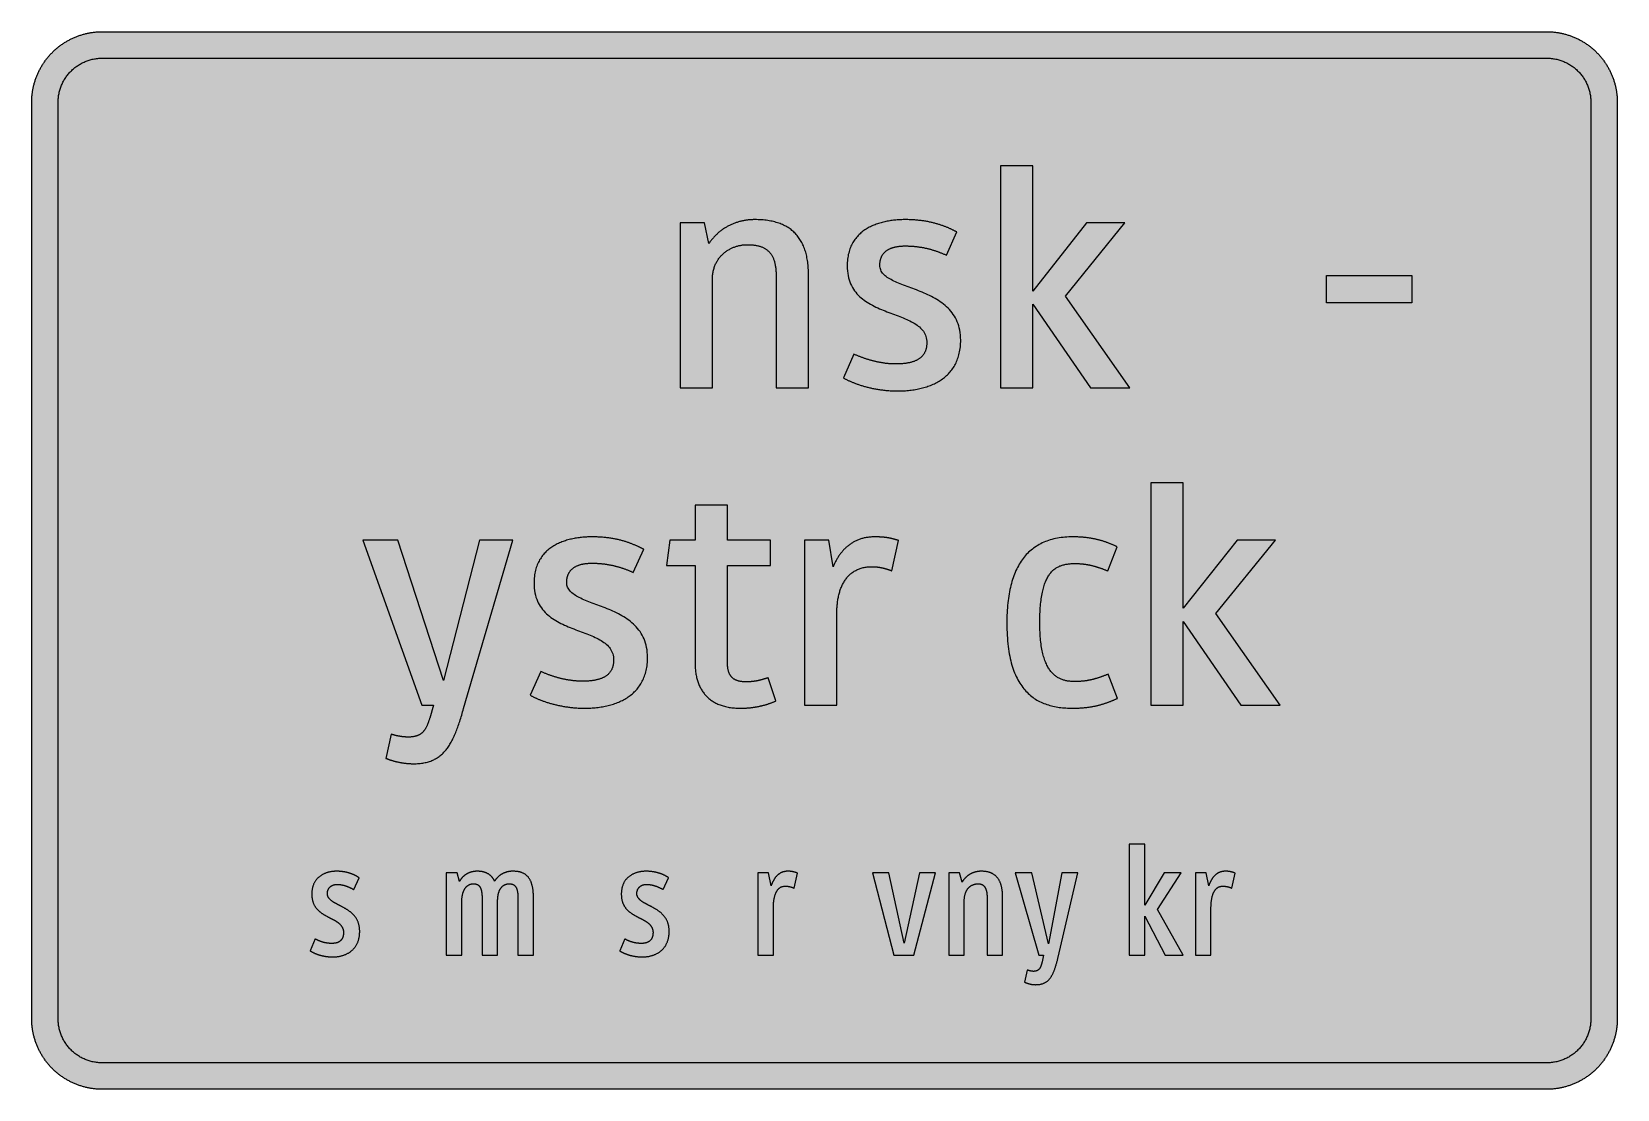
# Model space of a CAD drawing. Header units: millimetres. Extents: x 0 to 318, y 0 to 212.
import ezdxf

# ---------------------------------------------------------------- set-up
doc = ezdxf.new("R2010")
doc.units = ezdxf.units.MM

msp = doc.modelspace()

# ---------------------------------------------------------------- hatches: boundary and pattern name
for color, points in [(254, [(14.1633, 0.0536), (13.9878, 0.0533), (13.8125, 0.0559), (13.6373, 0.061), (13.462, 0.0686), (13.2893, 0.0787), (13.114, 0.0914), (12.9413, 0.1041), (12.7686, 0.1219), (12.5959, 0.1397), (12.4231, 0.16), (12.2504, 0.1829), (12.0777, 0.2057), (11.9075, 0.2337), (11.7373, 0.2616), (11.5672, 0.2921), (11.397, 0.3251), (11.2268, 0.3607), (11.0592, 0.3988), (10.8915, 0.4369), (10.7239, 0.4775), (10.5562, 0.5207), (10.3886, 0.5664), (10.2235, 0.6121), (10.0584, 0.6629), (9.8933, 0.7137), (9.7307, 0.7671), (9.5682, 0.8204), (9.4056, 0.8788), (9.2431, 0.9373), (9.083, 0.9982), (8.923, 1.0617), (8.763, 1.1252), (8.6055, 1.1938), (8.4455, 1.2624), (8.2906, 1.331), (8.1331, 1.4046), (7.9781, 1.4783), (7.8232, 1.5545), (7.6708, 1.6332), (7.5184, 1.7145), (7.366, 1.7958), (7.2161, 1.8796), (7.0663, 1.966), (6.919, 2.0523), (6.7716, 2.1438), (6.6243, 2.2352), (6.4795, 2.3266), (6.3348, 2.4232), (6.19, 2.5197), (6.0477, 2.6187), (5.908, 2.7178), (5.7683, 2.8194), (5.6286, 2.9235), (5.4915, 3.0302), (5.3543, 3.1369), (5.2197, 3.2461), (5.0851, 3.3579), (4.953, 3.4722), (4.8209, 3.5865), (4.6914, 3.7033), (4.5644, 3.8202), (4.4348, 3.9395), (4.3104, 4.0615), (4.1859, 4.1859), (4.0615, 4.3104), (3.9395, 4.4348), (3.8202, 4.5618), (3.7033, 4.6914), (3.5865, 4.8209), (3.4722, 4.953), (3.3579, 5.0851), (3.2487, 5.2197), (3.1369, 5.3543), (3.0302, 5.4915), (2.9235, 5.6286), (2.8194, 5.7683), (2.7178, 5.908), (2.6187, 6.0477), (2.5197, 6.19), (2.4232, 6.3348), (2.3266, 6.477), (2.2352, 6.6243), (2.1438, 6.7691), (2.0523, 6.9164), (1.966, 7.0663), (1.8796, 7.2161), (1.7958, 7.366), (1.7145, 7.5184), (1.6332, 7.6708), (1.5545, 7.8232), (1.4783, 7.9781), (1.4046, 8.1331), (1.331, 8.2906), (1.2598, 8.4455), (1.1913, 8.603), (1.1252, 8.763), (1.0592, 8.923), (0.9982, 9.083), (0.9373, 9.2431), (0.8763, 9.4056), (0.8204, 9.5682), (0.7645, 9.7307), (0.7112, 9.8933), (0.6604, 10.0584), (0.6121, 10.2235), (0.5639, 10.3911), (0.5207, 10.5562), (0.4775, 10.7239), (0.4343, 10.8915), (0.3962, 11.0592), (0.3607, 11.2268), (0.3251, 11.397), (0.2921, 11.5672), (0.2616, 11.7373), (0.2311, 11.9075), (0.2057, 12.0802), (0.1803, 12.2504), (0.1575, 12.4231), (0.1372, 12.5959), (0.1194, 12.7686), (0.1041, 12.9413), (0.0889, 13.1166), (0.0787, 13.2893), (0.0686, 13.4645), (0.061, 13.6373), (0.0559, 13.8125), (0.0508, 13.9878), (0.0508, 14.163), (0.0522, 197.6092), (0.0508, 197.7822), (0.0559, 197.9574), (0.061, 198.1327), (0.0686, 198.308), (0.0787, 198.4807), (0.0889, 198.6559), (0.1041, 198.8287), (0.1194, 199.0014), (0.1372, 199.1741), (0.1575, 199.3468), (0.1803, 199.5195), (0.2057, 199.6923), (0.2311, 199.8624), (0.2616, 200.0326), (0.2921, 200.2028), (0.3251, 200.373), (0.3607, 200.5432), (0.3962, 200.7108), (0.4343, 200.8784), (0.4775, 201.0461), (0.5207, 201.2137), (0.5639, 201.3814), (0.6121, 201.5465), (0.6604, 201.7116), (0.7112, 201.8767), (0.7645, 202.0392), (0.8204, 202.2018), (0.8763, 202.3643), (0.9373, 202.5269), (0.9982, 202.6869), (1.0592, 202.8469), (1.1252, 203.007), (1.1913, 203.1644), (1.2598, 203.3245), (1.331, 203.4794), (1.4046, 203.6369), (1.4783, 203.7918), (1.5545, 203.9468), (1.6332, 204.0992), (1.7145, 204.2516), (1.7958, 204.404), (1.8796, 204.5538), (1.966, 204.7037), (2.0523, 204.851), (2.1438, 204.9983), (2.2352, 205.1456), (2.3266, 205.2904), (2.4232, 205.4352), (2.5197, 205.58), (2.6187, 205.7222), (2.7178, 205.8619), (2.8194, 206.0016), (2.9235, 206.1413), (3.0302, 206.2785), (3.1369, 206.4156), (3.2487, 206.5503), (3.3579, 206.6849), (3.4722, 206.817), (3.5865, 206.949), (3.7033, 207.0786), (3.8202, 207.2056), (3.9395, 207.3351), (4.0615, 207.4596), (4.1859, 207.584), (4.3104, 207.7085), (4.4348, 207.8304), (4.5644, 207.9498), (4.6914, 208.0666), (4.8209, 208.1835), (4.953, 208.2978), (5.0851, 208.4121), (5.2197, 208.5213), (5.3543, 208.6331), (5.4915, 208.7397), (5.6286, 208.8464), (5.7683, 208.9506), (5.908, 209.0522), (6.0477, 209.1512), (6.19, 209.2503), (6.3348, 209.3468), (6.4795, 209.4433), (6.6243, 209.5348), (6.7716, 209.6262), (6.919, 209.7176), (7.0663, 209.804), (7.2161, 209.8904), (7.366, 209.9742), (7.5184, 210.0555), (7.6708, 210.1367), (7.8232, 210.2155), (7.9781, 210.2917), (8.1331, 210.3653), (8.2906, 210.439), (8.4455, 210.5101), (8.6055, 210.5787), (8.763, 210.6447), (8.923, 210.7108), (9.083, 210.7717), (9.2431, 210.8327), (9.4056, 210.8937), (9.5682, 210.9495), (9.7307, 211.0054), (9.8933, 211.0588), (10.0584, 211.1096), (10.2235, 211.1578), (10.3886, 211.2061), (10.5562, 211.2493), (10.7239, 211.2924), (10.8915, 211.3356), (11.0592, 211.3737), (11.2268, 211.4093), (11.397, 211.4448), (11.5672, 211.4779), (11.7373, 211.5083), (11.9075, 211.5388), (12.0777, 211.5642), (12.2504, 211.5896), (12.4231, 211.6125), (12.5959, 211.6328), (12.7686, 211.6506), (12.9413, 211.6658), (13.114, 211.6811), (13.2893, 211.6912), (13.462, 211.7014), (13.6373, 211.709), (13.8125, 211.7141), (13.9878, 211.7192), (14.163, 211.7192), (303.4411, 211.7203), (303.6164, 211.7192), (303.7891, 211.7141), (303.9643, 211.709), (304.1396, 211.7014), (304.3149, 211.6912), (304.4876, 211.6811), (304.6603, 211.6658), (304.8356, 211.6506), (305.0083, 211.6328), (305.181, 211.6125), (305.3512, 211.5896), (305.5239, 211.5642), (305.6941, 211.5388), (305.8668, 211.5083), (306.037, 211.4779), (306.2072, 211.4448), (306.3748, 211.4093), (306.545, 211.3737), (306.7126, 211.3356), (306.8803, 211.2924), (307.0479, 211.2493), (307.213, 211.2061), (307.3781, 211.1578), (307.5432, 211.1096), (307.7083, 211.0588), (307.8734, 211.0054), (308.036, 210.9495), (308.1985, 210.8937), (308.3611, 210.8327), (308.5211, 210.7717), (308.6811, 210.7108), (308.8411, 210.6447), (308.9986, 210.5787), (309.1561, 210.5101), (309.3136, 210.439), (309.4711, 210.3653), (309.626, 210.2917), (309.7784, 210.2155), (309.9333, 210.1367), (310.0857, 210.0555), (310.2381, 209.9742), (310.388, 209.8904), (310.5379, 209.804), (310.6852, 209.7176), (310.8325, 209.6262), (310.9798, 209.5348), (311.1246, 209.4433), (311.2694, 209.3468), (311.4116, 209.2503), (311.5539, 209.1512), (311.6961, 209.0522), (311.8358, 208.9506), (311.9755, 208.8464), (312.1127, 208.7397), (312.2473, 208.6331), (312.3844, 208.5213), (312.5165, 208.4121), (312.6511, 208.2978), (312.7807, 208.1835), (312.9128, 208.0666), (313.0398, 207.9498), (313.1668, 207.8304), (313.2938, 207.7085), (313.4182, 207.584), (313.5427, 207.4596), (313.6621, 207.3351), (313.784, 207.2056), (313.9008, 207.0786), (314.0177, 206.949), (314.132, 206.817), (314.2463, 206.6849), (314.3555, 206.5503), (314.4647, 206.4156), (314.5739, 206.2785), (314.6781, 206.1413), (314.7822, 206.0016), (314.8863, 205.8619), (314.9854, 205.7222), (315.0845, 205.58), (315.181, 205.4352), (315.275, 205.2904), (315.3689, 205.1456), (315.4604, 204.9983), (315.5493, 204.851), (315.6382, 204.7037), (315.7245, 204.5538), (315.8084, 204.404), (315.8896, 204.2516), (315.9684, 204.0992), (316.0471, 203.9468), (316.1233, 203.7918), (316.1995, 203.6369), (316.2706, 203.4794), (316.3418, 203.3245), (316.4103, 203.1644), (316.4764, 203.007), (316.5424, 202.8469), (316.6059, 202.6869), (316.6669, 202.5269), (316.7253, 202.3643), (316.7812, 202.2018), (316.8371, 202.0392), (316.8904, 201.8767), (316.9412, 201.7116), (316.9895, 201.5465), (317.0377, 201.3814), (317.0834, 201.2137), (317.1266, 201.0461), (317.1673, 200.8784), (317.2054, 200.7108), (317.2435, 200.5432), (317.2765, 200.373), (317.3095, 200.2028), (317.34, 200.0326), (317.3705, 199.8624), (317.3959, 199.6923), (317.4213, 199.5195), (317.4441, 199.3468), (317.4644, 199.1741), (317.4822, 199.0014), (317.4975, 198.8287), (317.5127, 198.6559), (317.5229, 198.4807), (317.533, 198.308), (317.5406, 198.1327), (317.5457, 197.9574), (317.5508, 197.7822), (317.5508, 197.6069), (317.5522, 14.1647), (317.5508, 13.9878), (317.5457, 13.8125), (317.5406, 13.6373), (317.533, 13.4645), (317.5229, 13.2893), (317.5127, 13.1166), (317.4975, 12.9413), (317.4822, 12.7686), (317.4644, 12.5959), (317.4441, 12.4231), (317.4213, 12.2504), (317.3959, 12.0802), (317.3705, 11.9075), (317.34, 11.7373), (317.3095, 11.5672), (317.2765, 11.397), (317.2435, 11.2268), (317.2054, 11.0592), (317.1673, 10.8915), (317.1266, 10.7239), (317.0834, 10.5562), (317.0377, 10.3911), (316.9895, 10.2235), (316.9412, 10.0584), (316.8904, 9.8933), (316.8371, 9.7307), (316.7812, 9.5682), (316.7253, 9.4056), (316.6669, 9.2431), (316.6059, 9.083), (316.5424, 8.923), (316.4764, 8.763), (316.4103, 8.603), (316.3418, 8.4455), (316.2706, 8.2906), (316.1995, 8.1331), (316.1233, 7.9781), (316.0471, 7.8232), (315.9684, 7.6708), (315.8896, 7.5184), (315.8084, 7.366), (315.7245, 7.2161), (315.6382, 7.0663), (315.5493, 6.9164), (315.4604, 6.7691), (315.3689, 6.6243), (315.275, 6.477), (315.181, 6.3348), (315.0845, 6.19), (314.9854, 6.0477), (314.8863, 5.908), (314.7822, 5.7683), (314.6781, 5.6286), (314.5739, 5.4915), (314.4647, 5.3543), (314.3555, 5.2197), (314.2463, 5.0851), (314.132, 4.953), (314.0177, 4.8209), (313.9008, 4.6914), (313.784, 4.5618), (313.6621, 4.4348), (313.5427, 4.3104), (313.4182, 4.1859), (313.2938, 4.0615), (313.1668, 3.9395), (313.0398, 3.8202), (312.9128, 3.7033), (312.7807, 3.5865), (312.6511, 3.4722), (312.5165, 3.3579), (312.3844, 3.2461), (312.2473, 3.1369), (312.1127, 3.0302), (311.9755, 2.9235), (311.8358, 2.8194), (311.6961, 2.7178), (311.5539, 2.6187), (311.4116, 2.5197), (311.2694, 2.4232), (311.1246, 2.3266), (310.9798, 2.2352), (310.8325, 2.1438), (310.6852, 2.0523), (310.5379, 1.966), (310.388, 1.8796), (310.2381, 1.7958), (310.0857, 1.7145), (309.9333, 1.6332), (309.7784, 1.5545), (309.626, 1.4783), (309.4711, 1.4046), (309.3136, 1.331), (309.1561, 1.2624), (308.9986, 1.1938), (308.8411, 1.1252), (308.6811, 1.0617), (308.5211, 0.9982), (308.3611, 0.9373), (308.1985, 0.8788), (308.036, 0.8204), (307.8734, 0.7671), (307.7083, 0.7137), (307.5432, 0.6629), (307.3781, 0.6121), (307.213, 0.5664), (307.0479, 0.5207), (306.8803, 0.4775), (306.7126, 0.4369), (306.545, 0.3988), (306.3748, 0.3607), (306.2072, 0.3251), (306.037, 0.2921), (305.8668, 0.2616), (305.6941, 0.2337), (305.5239, 0.2057), (305.3512, 0.1829), (305.181, 0.16), (305.0083, 0.1397), (304.8356, 0.1219), (304.6603, 0.1041), (304.4876, 0.0914), (304.3149, 0.0787), (304.1396, 0.0686), (303.9643, 0.061), (303.7891, 0.0559), (303.6164, 0.0533), (303.4411, 0.0533)]), (144, [(14.1633, 5.3453), (13.9344, 5.3467), (13.7084, 5.3543), (13.4849, 5.3696), (13.2613, 5.3899), (13.0378, 5.4153), (12.8194, 5.4458), (12.6009, 5.4813), (12.385, 5.522), (12.1717, 5.5702), (11.9583, 5.621), (11.7475, 5.6794), (11.5392, 5.7404), (11.3335, 5.8064), (11.1303, 5.8801), (10.9296, 5.9563), (10.729, 6.0376), (10.5334, 6.1239), (10.3378, 6.2128), (10.1473, 6.3094), (9.9593, 6.4084), (9.7714, 6.5126), (9.5885, 6.6218), (9.4082, 6.7335), (9.2304, 6.8504), (9.0576, 6.9698), (8.8849, 7.0968), (8.7173, 7.2238), (8.5522, 7.3584), (8.3896, 7.4955), (8.2321, 7.6352), (8.0772, 7.78), (7.9273, 7.9273), (7.7775, 8.0772), (7.6352, 8.2321), (7.493, 8.3922), (7.3558, 8.5522), (7.2238, 8.7173), (7.0942, 8.8875), (6.9698, 9.0576), (6.8504, 9.2329), (6.7335, 9.4107), (6.6192, 9.591), (6.5126, 9.7739), (6.4084, 9.9593), (6.3068, 10.1473), (6.2128, 10.3403), (6.1214, 10.5334), (6.035, 10.7315), (5.9538, 10.9296), (5.8776, 11.1303), (5.8064, 11.3335), (5.7404, 11.5418), (5.6769, 11.75), (5.621, 11.9583), (5.5677, 12.1717), (5.522, 12.385), (5.4813, 12.6009), (5.4432, 12.8194), (5.4127, 13.0404), (5.3873, 13.2613), (5.3696, 13.4849), (5.3543, 13.7084), (5.3467, 13.937), (5.3416, 14.163), (5.3439, 197.6092), (5.3467, 197.8355), (5.3543, 198.0616), (5.3696, 198.2851), (5.3873, 198.5086), (5.4127, 198.7321), (5.4432, 198.9506), (5.4813, 199.169), (5.522, 199.3849), (5.5677, 199.5983), (5.621, 199.8116), (5.6769, 200.0225), (5.7404, 200.2307), (5.8064, 200.4365), (5.8776, 200.6397), (5.9538, 200.8403), (6.035, 201.041), (6.1214, 201.2366), (6.2128, 201.4322), (6.3068, 201.6227), (6.4084, 201.8106), (6.5126, 201.9986), (6.6192, 202.1815), (6.7335, 202.3618), (6.8504, 202.5396), (6.9698, 202.7123), (7.0942, 202.885), (7.2238, 203.0527), (7.3558, 203.2178), (7.493, 203.3803), (7.6352, 203.5378), (7.7775, 203.6928), (7.9273, 203.8426), (8.0772, 203.9925), (8.2321, 204.1347), (8.3896, 204.277), (8.5522, 204.4141), (8.7173, 204.5462), (8.8849, 204.6757), (9.0576, 204.8002), (9.2304, 204.9196), (9.4082, 205.0364), (9.5885, 205.1507), (9.7714, 205.2574), (9.9593, 205.3615), (10.1473, 205.4631), (10.3378, 205.5571), (10.5334, 205.6486), (10.729, 205.7349), (10.9296, 205.8162), (11.1303, 205.8924), (11.3335, 205.9635), (11.5392, 206.0296), (11.7475, 206.0931), (11.9583, 206.1489), (12.1717, 206.2023), (12.385, 206.248), (12.6009, 206.2886), (12.8194, 206.3267), (13.0378, 206.3572), (13.2613, 206.3826), (13.4849, 206.4004), (13.7084, 206.4156), (13.9344, 206.4233), (14.163, 206.4283), (303.4411, 206.4286), (303.6672, 206.4233), (303.8932, 206.4156), (304.1193, 206.4004), (304.3428, 206.3826), (304.5638, 206.3572), (304.7822, 206.3267), (305.0007, 206.2886), (305.2166, 206.248), (305.4325, 206.2023), (305.6433, 206.1489), (305.8541, 206.0931), (306.0624, 206.0296), (306.2681, 205.9635), (306.4713, 205.8924), (306.6745, 205.8162), (306.8726, 205.7349), (307.0708, 205.6486), (307.2638, 205.5571), (307.4543, 205.4631), (307.6448, 205.3615), (307.8302, 205.2574), (308.0131, 205.1507), (308.1934, 205.0364), (308.3712, 204.9196), (308.5465, 204.8002), (308.7167, 204.6757), (308.8843, 204.5462), (309.0494, 204.4141), (309.212, 204.277), (309.3695, 204.1347), (309.5244, 203.9925), (309.6768, 203.8426), (309.8241, 203.6928), (309.9689, 203.5378), (310.1086, 203.3803), (310.2458, 203.2178), (310.3778, 203.0527), (310.5074, 202.885), (310.6318, 202.7123), (310.7538, 202.5396), (310.8706, 202.3618), (310.9824, 202.1815), (311.0916, 201.9986), (311.1957, 201.8106), (311.2948, 201.6227), (311.3888, 201.4322), (311.4802, 201.2366), (311.5666, 201.041), (311.6478, 200.8403), (311.724, 200.6397), (311.7952, 200.4365), (311.8637, 200.2307), (311.9247, 200.0225), (311.9806, 199.8116), (312.0339, 199.5983), (312.0796, 199.3849), (312.1203, 199.169), (312.1584, 198.9506), (312.1889, 198.7321), (312.2143, 198.5086), (312.2346, 198.2851), (312.2473, 198.0616), (312.2574, 197.8355), (312.26, 197.6069), (312.2605, 14.1647), (312.2574, 13.937), (312.2473, 13.7084), (312.2346, 13.4849), (312.2143, 13.2613), (312.1889, 13.0404), (312.1584, 12.8194), (312.1203, 12.6009), (312.0796, 12.385), (312.0339, 12.1717), (311.9806, 11.9583), (311.9247, 11.75), (311.8637, 11.5418), (311.7952, 11.3335), (311.724, 11.1303), (311.6478, 10.9296), (311.5666, 10.7315), (311.4802, 10.5334), (311.3888, 10.3403), (311.2948, 10.1473), (311.1957, 9.9593), (311.0916, 9.7739), (310.9824, 9.591), (310.8706, 9.4107), (310.7538, 9.2329), (310.6318, 9.0576), (310.5074, 8.8875), (310.3778, 8.7173), (310.2458, 8.5522), (310.1086, 8.3922), (309.9689, 8.2321), (309.8241, 8.0772), (309.6768, 7.9273), (309.5244, 7.78), (309.3695, 7.6352), (309.212, 7.4955), (309.0494, 7.3584), (308.8843, 7.2238), (308.7167, 7.0968), (308.5465, 6.9698), (308.3712, 6.8504), (308.1934, 6.7335), (308.0131, 6.6218), (307.8302, 6.5126), (307.6448, 6.4084), (307.4543, 6.3094), (307.2638, 6.2128), (307.0708, 6.1239), (306.8726, 6.0376), (306.6745, 5.9563), (306.4713, 5.8801), (306.2681, 5.8064), (306.0624, 5.7404), (305.8541, 5.6794), (305.6433, 5.621), (305.4325, 5.5702), (305.2166, 5.522), (305.0007, 5.4813), (304.7822, 5.4458), (304.5638, 5.4153), (304.3428, 5.3899), (304.1193, 5.3696), (303.8932, 5.3543), (303.6672, 5.3467), (303.4411, 5.3442)]), (254, [(200.4907, 140.4592), (200.4907, 157.1593), (212.0484, 140.4592), (219.9224, 140.4592), (207.0308, 158.8103), (218.9688, 173.4781), (211.285, 173.4781), (200.4907, 159.826), (200.4907, 184.9092), (194.014, 184.9092), (194.014, 140.4592)]), (254, [(155.5958, 140.4592), (155.5958, 163.0645), (155.5928, 163.4007), (155.5852, 163.7309), (155.5725, 164.0586), (155.5547, 164.3812), (155.5318, 164.6961), (155.5064, 165.0086), (155.4734, 165.3159), (155.4353, 165.6156), (155.3921, 165.9128), (155.3464, 166.2049), (155.2931, 166.4894), (155.2346, 166.7713), (155.1737, 167.0456), (155.1051, 167.3174), (155.0314, 167.5841), (154.9527, 167.8432), (154.8714, 168.0997), (154.7825, 168.3487), (154.6885, 168.5925), (154.5895, 168.8338), (154.4853, 169.0675), (154.3761, 169.2961), (154.2618, 169.5221), (154.1424, 169.7406), (154.0154, 169.9539), (153.8859, 170.1622), (153.7513, 170.3654), (153.609, 170.5635), (153.4617, 170.7566), (153.3119, 170.9445), (153.1544, 171.1249), (152.9918, 171.3027), (152.8242, 171.4729), (152.6489, 171.6405), (152.4711, 171.8005), (152.2882, 171.9555), (152.0977, 172.1053), (151.9022, 172.2501), (151.7015, 172.3898), (151.4958, 172.5244), (151.2849, 172.654), (151.0665, 172.7759), (150.8455, 172.8953), (150.6169, 173.007), (150.3832, 173.1137), (150.1445, 173.2153), (149.8981, 173.3118), (149.6466, 173.4033), (149.3926, 173.4896), (149.131, 173.5684), (148.8618, 173.6446), (148.59, 173.7131), (148.3106, 173.7766), (148.0261, 173.8351), (147.7366, 173.8884), (147.4394, 173.9341), (147.1371, 173.9748), (146.8298, 174.0129), (146.5174, 174.0433), (146.1973, 174.0687), (145.8722, 174.0865), (145.542, 174.1018), (145.2067, 174.1094), (144.8638, 174.1119), (144.6962, 174.1119), (144.5311, 174.1068), (144.3634, 174.1018), (144.1983, 174.0941), (144.0332, 174.084), (143.8681, 174.0713), (143.703, 174.056), (143.5379, 174.0408), (143.3728, 174.0205), (143.2103, 174.0002), (143.0477, 173.9773), (142.8826, 173.9494), (142.7201, 173.9214), (142.56, 173.8909), (142.3975, 173.8579), (142.2375, 173.8224), (142.0774, 173.7868), (141.9174, 173.7462), (141.7574, 173.7055), (141.5999, 173.6598), (141.4424, 173.6141), (141.285, 173.5633), (141.13, 173.5125), (140.9725, 173.4591), (140.8176, 173.4033), (140.6652, 173.3448), (140.5128, 173.2839), (140.3604, 173.2204), (140.208, 173.1569), (140.0581, 173.0883), (139.9083, 173.0172), (139.7584, 172.9461), (139.6111, 172.8699), (139.4663, 172.7937), (139.319, 172.7149), (139.1742, 172.6311), (139.032, 172.5473), (138.8897, 172.4609), (138.7475, 172.372), (138.6078, 172.2806), (138.4681, 172.1866), (138.3309, 172.0901), (138.1963, 171.991), (138.0592, 171.8894), (137.9271, 171.7853), (137.7925, 171.6786), (137.6629, 171.5719), (137.5308, 171.4602), (137.4038, 171.3459), (137.2768, 171.2316), (137.1498, 171.1122), (137.0254, 170.9928), (136.9035, 170.8683), (136.7815, 170.7439), (136.6622, 170.6143), (136.5428, 170.4848), (136.4259, 170.3502), (136.3116, 170.2156), (136.1973, 170.0784), (136.0856, 169.9362), (135.9764, 169.7939), (135.8671, 169.6491), (135.7605, 169.4993), (135.6563, 169.3494), (134.7682, 173.4781), (129.8787, 173.4781), (129.8787, 140.4592), (136.3557, 140.4592), (136.3557, 162.112), (136.3574, 162.3339), (136.365, 162.5549), (136.3802, 162.7708), (136.398, 162.9842), (136.4234, 163.1925), (136.4539, 163.3982), (136.4869, 163.5989), (136.5275, 163.797), (136.5707, 163.99), (136.619, 164.1805), (136.6749, 164.3659), (136.7307, 164.5463), (136.7942, 164.7266), (136.8603, 164.8993), (136.9314, 165.0721), (137.0076, 165.2372), (137.0863, 165.4023), (137.1702, 165.5623), (137.2565, 165.7172), (137.3454, 165.8696), (137.4394, 166.0169), (137.5359, 166.1617), (137.6375, 166.304), (137.7417, 166.4411), (137.8483, 166.5757), (137.9576, 166.7053), (138.0693, 166.8323), (138.1862, 166.9567), (138.303, 167.0761), (138.4249, 167.193), (138.5468, 167.3047), (138.6713, 167.4139), (138.8008, 167.5181), (138.9304, 167.6197), (139.0625, 167.7187), (139.1945, 167.8127), (139.3292, 167.9042), (139.4663, 167.9931), (139.606, 168.0769), (139.7457, 168.1582), (139.888, 168.2369), (140.0302, 168.3106), (140.175, 168.3817), (140.3198, 168.4477), (140.4671, 168.5112), (140.6119, 168.5722), (140.7617, 168.6306), (140.909, 168.6839), (141.0564, 168.7347), (141.2062, 168.7805), (141.3561, 168.8236), (141.5059, 168.8643), (141.6558, 168.9024), (141.8057, 168.9354), (141.9555, 168.9659), (142.1028, 168.9938), (142.2527, 169.0167), (142.4, 169.0395), (142.5499, 169.0573), (142.6972, 169.07), (142.842, 169.0827), (142.9893, 169.0903), (143.1315, 169.0954), (143.2763, 169.0954), (143.4592, 169.0954), (143.6395, 169.0903), (143.8173, 169.0853), (143.9901, 169.0776), (144.1628, 169.0675), (144.3304, 169.0522), (144.4955, 169.037), (144.6581, 169.0192), (144.8181, 168.9964), (144.973, 168.9735), (145.128, 168.9481), (145.2778, 168.9176), (145.4252, 168.8871), (145.5699, 168.8516), (145.7122, 168.8135), (145.8493, 168.7728), (145.9865, 168.7297), (146.1186, 168.6839), (146.2481, 168.6357), (146.3751, 168.5823), (146.4996, 168.5265), (146.6215, 168.468), (146.7383, 168.4071), (146.8552, 168.3436), (146.9669, 168.275), (147.0762, 168.2039), (147.1828, 168.1302), (147.287, 168.0515), (147.3886, 167.9702), (147.4851, 167.8864), (147.5816, 167.7975), (147.6731, 167.706), (147.762, 167.6121), (147.8483, 167.513), (147.9321, 167.4114), (148.0134, 167.3073), (148.0922, 167.198), (148.1658, 167.0837), (148.2369, 166.9694), (148.3081, 166.8475), (148.3741, 166.7231), (148.4376, 166.5961), (148.4986, 166.464), (148.557, 166.3294), (148.6103, 166.1897), (148.6637, 166.0474), (148.7119, 165.9001), (148.7576, 165.7477), (148.8008, 165.5928), (148.844, 165.4327), (148.8796, 165.2676), (148.9151, 165.1), (148.9481, 164.9273), (148.9786, 164.752), (149.004, 164.5717), (149.0269, 164.3863), (149.0497, 164.1958), (149.0675, 164.0027), (149.0828, 163.8046), (149.0955, 163.6014), (149.1056, 163.3957), (149.1107, 163.1823), (149.1158, 162.9664), (149.1183, 162.7454), (149.1188, 140.4592)]), (254, [(173.5032, 139.8238), (173.802, 139.8245), (174.1018, 139.8295), (174.4015, 139.8397), (174.7012, 139.8524), (174.9984, 139.8702), (175.293, 139.893), (175.5902, 139.9184), (175.8823, 139.9489), (176.1769, 139.9845), (176.4665, 140.0226), (176.7561, 140.0658), (177.0431, 140.1115), (177.3301, 140.1648), (177.612, 140.2207), (177.894, 140.2817), (178.1734, 140.3477), (178.4477, 140.4188), (178.722, 140.4925), (178.9913, 140.5712), (179.2605, 140.6576), (179.5247, 140.7465), (179.7863, 140.8405), (180.0428, 140.9395), (180.2994, 141.0437), (180.5508, 141.1554), (180.7972, 141.2697), (181.041, 141.3891), (181.2798, 141.5136), (181.5135, 141.6456), (181.7446, 141.7803), (181.9707, 141.9225), (182.1942, 142.0698), (182.4101, 142.2222), (182.6235, 142.3797), (182.8317, 142.5423), (183.0324, 142.7124), (183.2305, 142.8877), (183.421, 143.068), (183.6064, 143.2535), (183.7868, 143.4465), (183.962, 143.6446), (184.1322, 143.8504), (184.2948, 144.0612), (184.4497, 144.2771), (184.6021, 144.5006), (184.7444, 144.7292), (184.8815, 144.9654), (185.0136, 145.2067), (185.1355, 145.4556), (185.2524, 145.7096), (185.3616, 145.9713), (185.4657, 146.238), (185.5597, 146.5123), (185.6461, 146.7942), (185.7273, 147.0812), (185.7985, 147.3759), (185.862, 147.6781), (185.9178, 147.9855), (185.9661, 148.3004), (186.0042, 148.623), (186.0347, 148.9532), (186.0575, 149.2885), (186.0702, 149.6314), (186.0753, 149.9819), (186.0626, 150.5102), (186.0296, 151.0157), (185.9712, 151.5059), (185.8924, 151.9758), (185.7934, 152.4279), (185.674, 152.8648), (185.5368, 153.2839), (185.3794, 153.6878), (185.2041, 154.0739), (185.0136, 154.4472), (184.8053, 154.8054), (184.5818, 155.1483), (184.343, 155.4759), (184.089, 155.7934), (183.8249, 156.0957), (183.5455, 156.3878), (183.2534, 156.6672), (182.9537, 156.9339), (182.6412, 157.1904), (182.3187, 157.4368), (181.9885, 157.673), (181.6506, 157.8991), (181.3052, 158.115), (180.9521, 158.3233), (180.594, 158.5239), (180.2282, 158.717), (179.8599, 158.9024), (179.4891, 159.0802), (179.1132, 159.2529), (178.7373, 159.4206), (178.3588, 159.5806), (177.9778, 159.7381), (177.5993, 159.8905), (177.2209, 160.0378), (176.8424, 160.1826), (176.469, 160.3223), (176.0957, 160.462), (175.7274, 160.5991), (175.3641, 160.7337), (175.006, 160.8684), (174.6529, 161.003), (174.3075, 161.1351), (173.9671, 161.2697), (173.6369, 161.4018), (173.3169, 161.5389), (173.0045, 161.6761), (172.7022, 161.8158), (172.4127, 161.958), (172.1333, 162.1028), (171.8666, 162.2501), (171.6151, 162.4025), (171.3763, 162.56), (171.1528, 162.7226), (170.9445, 162.8902), (170.7515, 163.0629), (170.5788, 163.2433), (170.4213, 163.4287), (170.2816, 163.6243), (170.1622, 163.8249), (170.0632, 164.0357), (169.9844, 164.2542), (169.9285, 164.4828), (169.893, 164.719), (169.8828, 164.9679), (169.8828, 165.0949), (169.8879, 165.2194), (169.8955, 165.3413), (169.9057, 165.4607), (169.9184, 165.5775), (169.9336, 165.6944), (169.9514, 165.8061), (169.9717, 165.9179), (169.9971, 166.0271), (170.0225, 166.1338), (170.053, 166.2379), (170.0835, 166.3395), (170.119, 166.4386), (170.1571, 166.5376), (170.1952, 166.6316), (170.2384, 166.7256), (170.2841, 166.817), (170.3299, 166.9059), (170.3807, 166.9923), (170.434, 167.0761), (170.4899, 167.1599), (170.5458, 167.2387), (170.6067, 167.3174), (170.6702, 167.3936), (170.7337, 167.4673), (170.8023, 167.5384), (170.8709, 167.6095), (170.9445, 167.6781), (171.0182, 167.7441), (171.0944, 167.8076), (171.1731, 167.8686), (171.2544, 167.9296), (171.3382, 167.9854), (171.4246, 168.0413), (171.5135, 168.0972), (171.6049, 168.148), (171.6964, 168.1988), (171.7904, 168.2445), (171.8894, 168.2928), (171.9885, 168.336), (172.0901, 168.3791), (172.1917, 168.4172), (172.2984, 168.4553), (172.405, 168.4934), (172.5143, 168.5265), (172.626, 168.5595), (172.7403, 168.59), (172.8572, 168.6204), (172.974, 168.6484), (173.0934, 168.6738), (173.2153, 168.6966), (173.3372, 168.717), (173.4642, 168.7373), (173.5912, 168.7551), (173.7208, 168.7728), (173.8503, 168.7881), (173.9849, 168.8008), (174.1195, 168.8109), (174.2542, 168.8211), (174.3939, 168.8287), (174.5336, 168.8338), (174.6733, 168.8389), (174.818, 168.8414), (174.9628, 168.8414), (175.0974, 168.8414), (175.2295, 168.8389), (175.3616, 168.8363), (175.4962, 168.8338), (175.6283, 168.8313), (175.7604, 168.8262), (175.8925, 168.8211), (176.022, 168.8135), (176.1541, 168.8059), (176.2862, 168.7982), (176.4157, 168.7906), (176.5452, 168.7805), (176.6748, 168.7703), (176.8069, 168.7576), (176.9364, 168.7449), (177.0659, 168.7322), (177.1929, 168.717), (177.3225, 168.7043), (177.452, 168.6865), (177.5816, 168.6712), (177.7086, 168.6535), (177.8381, 168.6331), (177.9651, 168.6154), (178.0946, 168.5925), (178.2216, 168.5722), (178.3486, 168.5493), (178.4756, 168.5265), (178.6052, 168.5036), (178.7322, 168.4782), (178.8592, 168.4528), (178.9862, 168.4249), (179.1132, 168.3969), (179.2402, 168.369), (179.3672, 168.3385), (179.4942, 168.308), (179.6212, 168.2775), (179.7507, 168.2445), (179.8777, 168.2115), (180.0047, 168.1759), (180.1317, 168.1404), (180.2587, 168.1048), (180.3857, 168.0667), (180.5127, 168.0286), (180.6397, 167.9905), (180.7667, 167.9499), (180.8963, 167.9092), (181.0233, 167.8661), (181.1503, 167.8229), (181.2773, 167.7797), (181.4068, 167.734), (181.5338, 167.6883), (181.6633, 167.6425), (181.7903, 167.5943), (181.9199, 167.546), (182.0494, 167.4952), (182.1764, 167.4444), (182.306, 167.3911), (182.4355, 167.3403), (182.565, 167.2844), (182.6946, 167.2311), (182.8267, 167.1752), (182.9562, 167.1168), (183.0857, 167.0583), (183.2178, 166.9999), (185.3145, 171.637), (185.2193, 171.6837), (185.1254, 171.7319), (185.0288, 171.7802), (184.9298, 171.831), (184.8282, 171.8818), (184.7266, 171.9326), (184.6224, 171.9834), (184.5158, 172.0342), (184.4091, 172.085), (184.2999, 172.1383), (184.1881, 172.1891), (184.0738, 172.2425), (183.957, 172.2933), (183.8401, 172.3466), (183.7207, 172.3974), (183.5988, 172.4508), (183.4744, 172.5041), (183.3499, 172.5549), (183.2204, 172.6082), (183.0908, 172.659), (182.9587, 172.7124), (182.8241, 172.7632), (182.687, 172.814), (182.5498, 172.8648), (182.4076, 172.9156), (182.2653, 172.9664), (182.1205, 173.0146), (181.9732, 173.0654), (181.8234, 173.1137), (181.671, 173.162), (181.516, 173.2077), (181.3611, 173.2559), (181.2011, 173.3017), (181.0385, 173.3448), (180.8759, 173.3906), (180.7108, 173.4337), (180.5407, 173.4744), (180.3705, 173.5176), (180.1978, 173.5582), (180.0225, 173.5963), (179.8447, 173.6344), (179.6644, 173.6725), (179.4789, 173.7081), (179.2935, 173.7436), (179.1056, 173.7766), (178.9151, 173.8071), (178.722, 173.8376), (178.5264, 173.8681), (178.3283, 173.896), (178.1277, 173.9214), (177.9219, 173.9468), (177.7162, 173.9697), (177.5079, 173.9925), (177.2945, 174.0129), (177.0812, 174.0306), (176.8653, 174.0484), (176.6443, 174.0611), (176.4208, 174.0764), (176.1947, 174.0865), (175.9687, 174.0967), (175.7375, 174.1018), (175.5038, 174.1068), (175.2651, 174.1119), (175.0263, 174.1119), (174.7926, 174.1119), (174.5564, 174.1068), (174.3177, 174.1018), (174.0789, 174.0916), (173.8376, 174.0789), (173.5938, 174.0662), (173.3474, 174.0484), (173.101, 174.0256), (172.8546, 174.0027), (172.6057, 173.9748), (172.3593, 173.9443), (172.1079, 173.9087), (171.8589, 173.8706), (171.61, 173.83), (171.3611, 173.7843), (171.1122, 173.736), (170.8633, 173.6827), (170.6143, 173.6242), (170.368, 173.5633), (170.1216, 173.4972), (169.8777, 173.4261), (169.6339, 173.3525), (169.3926, 173.2712), (169.1538, 173.1874), (168.9151, 173.0985), (168.6789, 173.0045), (168.4477, 172.9054), (168.2166, 172.8013), (167.9905, 172.6946), (167.7645, 172.5803), (167.5435, 172.4584), (167.3276, 172.3339), (167.1117, 172.2044), (166.9034, 172.0672), (166.6977, 171.925), (166.4945, 171.7777), (166.2963, 171.6227), (166.1033, 171.4627), (165.9153, 171.2951), (165.7325, 171.1223), (165.5547, 170.9445), (165.3819, 170.7591), (165.2143, 170.5661), (165.0543, 170.368), (164.8993, 170.1622), (164.7495, 169.9489), (164.6072, 169.7304), (164.4701, 169.5044), (164.3405, 169.2707), (164.2186, 169.0294), (164.1043, 168.783), (163.9951, 168.5265), (163.896, 168.2623), (163.8021, 167.9931), (163.7182, 167.7137), (163.642, 167.4266), (163.5735, 167.132), (163.5125, 166.8297), (163.4617, 166.5199), (163.4185, 166.1998), (163.3855, 165.8747), (163.3601, 165.5369), (163.3474, 165.194), (163.3423, 164.8409), (163.3525, 164.3278), (163.388, 163.8351), (163.4439, 163.3601), (163.5201, 162.9054), (163.6192, 162.4711), (163.736, 162.052), (163.8732, 161.6532), (164.0256, 161.2697), (164.1983, 160.9014), (164.3888, 160.5509), (164.592, 160.2156), (164.813, 159.893), (165.0467, 159.5857), (165.2956, 159.291), (165.5572, 159.0116), (165.8315, 158.7424), (166.1185, 158.4858), (166.4157, 158.242), (166.7231, 158.0058), (167.038, 157.7823), (167.3631, 157.5689), (167.6959, 157.3632), (168.0388, 157.165), (168.3842, 156.9771), (168.7373, 156.7942), (169.0954, 156.6189), (169.4586, 156.4513), (169.8244, 156.2887), (170.1927, 156.1287), (170.5661, 155.9763), (170.9369, 155.8265), (171.3103, 155.6817), (171.6837, 155.5369), (172.0571, 155.3972), (172.4279, 155.2575), (172.7962, 155.1203), (173.1645, 154.9832), (173.5252, 154.846), (173.8833, 154.7089), (174.2364, 154.5717), (174.5844, 154.4295), (174.9247, 154.2872), (175.2575, 154.1424), (175.5826, 153.9951), (175.9001, 153.8427), (176.2074, 153.6852), (176.5046, 153.5252), (176.7891, 153.3576), (177.0634, 153.1849), (177.325, 153.0045), (177.5739, 152.8166), (177.8102, 152.6235), (178.0286, 152.4203), (178.2343, 152.207), (178.4223, 151.986), (178.595, 151.7548), (178.75, 151.5135), (178.8871, 151.2595), (179.004, 150.9954), (179.1005, 150.716), (179.1792, 150.4264), (179.2351, 150.1242), (179.2681, 149.8067), (179.2808, 149.4739), (179.2783, 149.3291), (179.2732, 149.1894), (179.2656, 149.0497), (179.2529, 148.9126), (179.2376, 148.7805), (179.2199, 148.651), (179.197, 148.524), (179.1716, 148.397), (179.1437, 148.275), (179.1106, 148.1557), (179.0751, 148.0414), (179.037, 147.9271), (178.9963, 147.8153), (178.9506, 147.7061), (178.9024, 147.5994), (178.8516, 147.4978), (178.7982, 147.3962), (178.7398, 147.2971), (178.6814, 147.2032), (178.6179, 147.1092), (178.5493, 147.0177), (178.4807, 146.9288), (178.4071, 146.845), (178.3334, 146.7612), (178.2547, 146.6799), (178.1734, 146.6012), (178.087, 146.525), (178.0007, 146.4513), (177.9092, 146.3802), (177.8152, 146.3116), (177.7213, 146.2456), (177.6222, 146.1795), (177.5181, 146.1186), (177.4139, 146.0576), (177.3072, 146.0017), (177.198, 145.9459), (177.0837, 145.8925), (176.9669, 145.8417), (176.85, 145.7935), (176.7281, 145.7452), (176.6037, 145.702), (176.4767, 145.6588), (176.3497, 145.6182), (176.2176, 145.5801), (176.083, 145.5445), (175.9458, 145.509), (175.8061, 145.4785), (175.6639, 145.448), (175.5191, 145.4201), (175.3718, 145.3921), (175.2219, 145.3693), (175.0695, 145.3464), (174.9146, 145.3261), (174.7571, 145.3083), (174.5996, 145.2905), (174.437, 145.2753), (174.2719, 145.2626), (174.1068, 145.2524), (173.9367, 145.2423), (173.7665, 145.2347), (173.5912, 145.227), (173.416, 145.2245), (173.2382, 145.222), (173.0578, 145.2194), (172.9359, 145.222), (172.8114, 145.222), (172.6895, 145.2245), (172.5651, 145.2296), (172.4406, 145.2321), (172.3161, 145.2397), (172.1891, 145.2448), (172.0647, 145.2524), (171.9377, 145.2626), (171.8107, 145.2702), (171.6837, 145.2804), (171.5567, 145.2931), (171.4271, 145.3058), (171.3001, 145.3185), (171.1706, 145.3337), (171.0411, 145.349), (170.9115, 145.3667), (170.782, 145.382), (170.6524, 145.4023), (170.5229, 145.4201), (170.3908, 145.4404), (170.2613, 145.4633), (170.1292, 145.4836), (169.9971, 145.509), (169.865, 145.5318), (169.733, 145.5572), (169.6009, 145.5826), (169.4688, 145.6106), (169.3367, 145.6385), (169.2046, 145.6665), (169.07, 145.6969), (168.9379, 145.7274), (168.8033, 145.7604), (168.6712, 145.7909), (168.5366, 145.8265), (168.4045, 145.8595), (168.2699, 145.8951), (168.1353, 145.9306), (168.0032, 145.9687), (167.8686, 146.0068), (167.734, 146.0475), (167.6019, 146.0856), (167.4673, 146.1262), (167.3327, 146.1694), (167.198, 146.2126), (167.066, 146.2557), (166.9313, 146.2989), (166.7967, 146.3446), (166.6646, 146.3904), (166.53, 146.4386), (166.3979, 146.4869), (166.2633, 146.5351), (166.1312, 146.5834), (165.9966, 146.6342), (165.8645, 146.6875), (165.7299, 146.7383), (165.5978, 146.7917), (165.4658, 146.845), (165.3337, 146.9009), (165.2016, 146.9568), (165.0695, 147.0127), (164.9374, 147.0711), (164.8079, 147.1295), (164.6758, 147.1879), (162.5808, 142.427), (162.6768, 142.3721), (162.7759, 142.3187), (162.8775, 142.2629), (162.9842, 142.207), (163.0909, 142.1536), (163.2026, 142.0978), (163.3169, 142.0419), (163.4312, 141.986), (163.5506, 141.9301), (163.6725, 141.8742), (163.797, 141.8184), (163.924, 141.7599), (164.0535, 141.7041), (164.1856, 141.6482), (164.3202, 141.5923), (164.4574, 141.5364), (164.5945, 141.4805), (164.7368, 141.4247), (164.8816, 141.3713), (165.0289, 141.3154), (165.1787, 141.2621), (165.3286, 141.2062), (165.4835, 141.1529), (165.6385, 141.0995), (165.7985, 141.0462), (165.9585, 140.9954), (166.1211, 140.9446), (166.2862, 140.8913), (166.4538, 140.843), (166.624, 140.7922), (166.7967, 140.7439), (166.9694, 140.6957), (167.1447, 140.6474), (167.3225, 140.6017), (167.5028, 140.556), (167.6857, 140.5128), (167.8686, 140.4696), (168.0566, 140.4264), (168.2445, 140.3858), (168.4325, 140.3452), (168.6255, 140.3071), (168.8186, 140.269), (169.0141, 140.2309), (169.2123, 140.1953), (169.4104, 140.1623), (169.611, 140.1293), (169.8142, 140.0988), (170.0174, 140.0683), (170.2257, 140.0404), (170.4315, 140.0124), (170.6423, 139.9896), (170.8531, 139.9642), (171.0639, 139.9438), (171.2798, 139.9235), (171.4957, 139.9032), (171.7116, 139.888), (171.9301, 139.8727), (172.151, 139.86), (172.372, 139.8473), (172.5955, 139.8397), (172.8216, 139.8321), (173.0451, 139.827), (173.2737, 139.8245), (173.5023, 139.8219)]), (254, [(259.2917, 162.9375), (276.4374, 162.9375), (276.4374, 157.4765), (259.2917, 157.4765)]), (254, [(230.6214, 76.9592), (230.6214, 93.6593), (242.1791, 76.9592), (250.0535, 76.9592), (237.1619, 95.3103), (249.0996, 109.9781), (241.4157, 109.9781), (230.6214, 96.326), (230.6214, 121.4092), (224.1448, 121.4092), (224.1448, 76.9592)]), (254, [(132.8953, 85.2135), (132.8953, 84.9732), (132.903, 84.7344), (132.9131, 84.4982), (132.9258, 84.2645), (132.9461, 84.0334), (132.969, 83.8048), (132.9944, 83.5787), (133.0274, 83.3526), (133.0604, 83.1317), (133.1011, 82.9132), (133.1443, 82.6973), (133.1925, 82.4814), (133.2459, 82.2706), (133.3017, 82.0623), (133.3627, 81.8566), (133.4287, 81.6534), (133.4973, 81.4527), (133.571, 81.2571), (133.6497, 81.0616), (133.731, 80.8711), (133.8199, 80.6831), (133.9088, 80.5002), (134.0053, 80.3173), (134.1069, 80.1395), (134.2111, 79.9643), (134.3203, 79.7941), (134.432, 79.6265), (134.5514, 79.4614), (134.6733, 79.2988), (134.8003, 79.1413), (134.9324, 78.9889), (135.0696, 78.8391), (135.2093, 78.6917), (135.3541, 78.5495), (135.5039, 78.4123), (135.6589, 78.2777), (135.8189, 78.1456), (135.9814, 78.0212), (136.1491, 77.8967), (136.3218, 77.7799), (136.4996, 77.6656), (136.6825, 77.5564), (136.8704, 77.4497), (137.0609, 77.3481), (137.2591, 77.2516), (137.4597, 77.1601), (137.6655, 77.0712), (137.8763, 76.9874), (138.0922, 76.9087), (138.3132, 76.835), (138.5367, 76.7664), (138.7678, 76.7029), (139.0015, 76.642), (139.2428, 76.5886), (139.4866, 76.5378), (139.7356, 76.4946), (139.9921, 76.454), (140.2512, 76.4184), (140.5153, 76.3905), (140.7846, 76.3651), (141.0589, 76.3473), (141.3383, 76.3346), (141.6202, 76.3245), (141.9098, 76.3219), (142.0266, 76.3219), (142.1435, 76.3245), (142.2578, 76.3245), (142.3746, 76.327), (142.4889, 76.3295), (142.6058, 76.3346), (142.7201, 76.3397), (142.8369, 76.3448), (142.9512, 76.3499), (143.0655, 76.3549), (143.1823, 76.3626), (143.2966, 76.3702), (143.4109, 76.3778), (143.5252, 76.388), (143.6395, 76.3981), (143.7538, 76.4083), (143.8681, 76.4184), (143.9824, 76.4311), (144.0967, 76.4438), (144.211, 76.4565), (144.3253, 76.4692), (144.4396, 76.4845), (144.5539, 76.4997), (144.6657, 76.5175), (144.78, 76.5327), (144.8918, 76.5505), (145.0061, 76.5683), (145.1178, 76.5886), (145.2321, 76.6089), (145.3439, 76.6293), (145.4582, 76.6496), (145.5699, 76.6724), (145.6817, 76.6953), (145.7935, 76.7182), (145.9052, 76.741), (146.017, 76.7664), (146.1287, 76.7918), (146.2405, 76.8198), (146.3523, 76.8452), (146.464, 76.8731), (146.5758, 76.9036), (146.685, 76.9315), (146.7968, 76.962), (146.9085, 76.995), (147.0177, 77.0255), (147.1295, 77.0585), (147.2387, 77.0915), (147.3479, 77.1271), (147.4572, 77.1601), (147.5689, 77.1957), (147.6781, 77.2338), (147.7874, 77.2719), (147.8966, 77.31), (148.0058, 77.3481), (148.115, 77.3887), (148.2217, 77.4294), (148.3309, 77.47), (148.4401, 77.5132), (148.5468, 77.5564), (148.656, 77.5995), (148.7627, 77.6427), (148.8719, 77.6884), (148.9786, 77.7367), (149.0853, 77.7824), (147.4996, 82.4188), (147.4216, 82.39), (147.3454, 82.3646), (147.2692, 82.3392), (147.193, 82.3138), (147.1193, 82.2884), (147.0431, 82.2655), (146.9695, 82.2427), (146.8958, 82.2173), (146.8222, 82.1944), (146.751, 82.1741), (146.6774, 82.1512), (146.6063, 82.1284), (146.5351, 82.108), (146.464, 82.0877), (146.3929, 82.0674), (146.3218, 82.0471), (146.2532, 82.0293), (146.1821, 82.009), (146.1135, 81.9912), (146.0449, 81.9734), (145.9763, 81.9556), (145.9078, 81.9379), (145.8392, 81.9226), (145.7731, 81.9048), (145.7046, 81.8896), (145.636, 81.8744), (145.5699, 81.8591), (145.5039, 81.8464), (145.4353, 81.8312), (145.3693, 81.8185), (145.3032, 81.8032), (145.2372, 81.7905), (145.1712, 81.7804), (145.1051, 81.7677), (145.0391, 81.755), (144.973, 81.7448), (144.907, 81.7347), (144.841, 81.722), (144.7749, 81.7143), (144.7114, 81.7042), (144.6454, 81.694), (144.5793, 81.6864), (144.5133, 81.6788), (144.4473, 81.6686), (144.3838, 81.661), (144.3177, 81.6559), (144.2517, 81.6483), (144.1856, 81.6432), (144.1196, 81.6356), (144.0536, 81.6305), (143.9901, 81.6254), (143.924, 81.6204), (143.8554, 81.6153), (143.7894, 81.6127), (143.7234, 81.6077), (143.6573, 81.6051), (143.5913, 81.6026), (143.5227, 81.6), (143.4567, 81.5975), (143.3881, 81.5975), (143.322, 81.595), (143.2535, 81.595), (143.1849, 81.5924), (143.1163, 81.5924), (142.9842, 81.595), (142.8547, 81.5975), (142.7277, 81.6026), (142.6032, 81.6102), (142.4838, 81.6178), (142.3645, 81.6305), (142.2502, 81.6432), (142.1359, 81.6585), (142.0266, 81.6762), (141.9174, 81.694), (141.8133, 81.7143), (141.7117, 81.7397), (141.6101, 81.7626), (141.5136, 81.7905), (141.4196, 81.8185), (141.3256, 81.849), (141.2367, 81.882), (141.1503, 81.9175), (141.064, 81.9531), (140.9827, 81.9937), (140.9014, 82.0344), (140.8252, 82.075), (140.749, 82.1207), (140.6754, 82.1665), (140.6042, 82.2147), (140.5357, 82.263), (140.4696, 82.3163), (140.4061, 82.3697), (140.3452, 82.423), (140.2842, 82.4814), (140.2283, 82.5398), (140.1724, 82.6008), (140.1191, 82.6643), (140.0683, 82.7278), (140.0175, 82.7938), (139.9718, 82.8624), (139.9261, 82.931), (139.8829, 83.0047), (139.8422, 83.0783), (139.8016, 83.152), (139.766, 83.2282), (139.7305, 83.3069), (139.6949, 83.3882), (139.6644, 83.4695), (139.634, 83.5533), (139.606, 83.6397), (139.5781, 83.726), (139.5552, 83.8149), (139.5298, 83.9064), (139.5095, 83.9978), (139.4892, 84.0943), (139.4714, 84.1883), (139.4562, 84.2874), (139.4409, 84.3864), (139.4257, 84.4855), (139.4155, 84.5896), (139.4028, 84.6912), (139.3952, 84.7979), (139.3876, 84.9046), (139.3825, 85.0138), (139.3774, 85.1256), (139.3723, 85.2373), (139.3723, 85.3516), (139.3698, 85.4659), (139.3719, 104.8988), (148.0083, 104.8988), (148.0083, 109.9781), (139.3719, 109.9781), (139.3719, 116.9635), (132.8953, 116.9635), (132.8953, 109.9781), (127.8146, 109.9781), (127.1806, 104.8988), (132.8953, 104.8988)]), (254, [(76.5073, 65.2113), (76.7893, 65.212), (77.0661, 65.2221), (77.3354, 65.2348), (77.5995, 65.2551), (77.8586, 65.278), (78.1126, 65.3085), (78.359, 65.344), (78.6003, 65.3847), (78.8365, 65.4329), (79.0677, 65.4837), (79.2937, 65.5422), (79.5147, 65.6031), (79.7306, 65.6717), (79.9414, 65.7454), (80.1497, 65.8241), (80.3504, 65.9105), (80.5485, 65.9994), (80.739, 66.0959), (80.9269, 66.1949), (81.1124, 66.3016), (81.2902, 66.4134), (81.468, 66.5302), (81.6381, 66.6521), (81.8058, 66.7817), (81.9709, 66.9138), (82.1309, 67.0535), (82.2884, 67.1957), (82.4408, 67.3456), (82.5906, 67.5005), (82.738, 67.6605), (82.8827, 67.8256), (83.0224, 67.9958), (83.1596, 68.1711), (83.2942, 68.3539), (83.4263, 68.5394), (83.5558, 68.7324), (83.6828, 68.9305), (83.8073, 69.1337), (83.9318, 69.342), (84.0511, 69.5554), (84.168, 69.7738), (84.2848, 69.9973), (84.3991, 70.2259), (84.5109, 70.4596), (84.6226, 70.7009), (84.7319, 70.9447), (84.8385, 71.1962), (84.9452, 71.4527), (85.0494, 71.7118), (85.1535, 71.9785), (85.2551, 72.2503), (85.3567, 72.5272), (85.4583, 72.8091), (85.5574, 73.0961), (85.659, 73.3908), (85.7555, 73.6879), (85.8545, 73.9902), (85.9536, 74.3001), (86.0501, 74.6125), (86.1492, 74.9325), (86.2457, 75.2551), (86.3448, 75.5853), (86.4413, 75.9206), (86.5403, 76.2584), (96.3828, 109.9781), (89.716, 109.9781), (82.4756, 81.8483), (73.3323, 109.9781), (66.3469, 109.9781), (78.1583, 76.9592), (80.5078, 76.9592), (79.7458, 74.3546), (79.7077, 74.2315), (79.6722, 74.1121), (79.6366, 73.9953), (79.5985, 73.881), (79.563, 73.7692), (79.5249, 73.6575), (79.4868, 73.5482), (79.4487, 73.4416), (79.4106, 73.3374), (79.3725, 73.2358), (79.3318, 73.1342), (79.2912, 73.0352), (79.2505, 72.9386), (79.2099, 72.8447), (79.1667, 72.7507), (79.1235, 72.6592), (79.0804, 72.5703), (79.0346, 72.484), (78.9889, 72.4002), (78.9432, 72.3163), (78.8949, 72.2351), (78.8467, 72.1563), (78.7984, 72.0801), (78.7476, 72.0039), (78.6943, 71.9303), (78.6435, 71.8591), (78.5876, 71.7906), (78.5343, 71.722), (78.4758, 71.6585), (78.42, 71.595), (78.3615, 71.5315), (78.3006, 71.4731), (78.2371, 71.4146), (78.1761, 71.3588), (78.1101, 71.3054), (78.044, 71.2521), (77.9755, 71.2038), (77.9069, 71.153), (77.8358, 71.1073), (77.7646, 71.0641), (77.691, 71.0209), (77.6148, 70.9803), (77.536, 70.9397), (77.4573, 70.9041), (77.376, 70.8685), (77.2922, 70.8355), (77.2058, 70.8025), (77.1195, 70.7746), (77.0306, 70.7466), (76.9391, 70.7187), (76.8452, 70.6958), (76.7512, 70.673), (76.6521, 70.6526), (76.5531, 70.6323), (76.4515, 70.6171), (76.3473, 70.6018), (76.2406, 70.5891), (76.1314, 70.5764), (76.0197, 70.5663), (75.9079, 70.5587), (75.7911, 70.5536), (75.6717, 70.5485), (75.5498, 70.546), (75.4278, 70.5434), (75.3974, 70.5434), (75.3669, 70.5434), (75.3339, 70.546), (75.3034, 70.546), (75.2704, 70.546), (75.2373, 70.546), (75.2018, 70.546), (75.1688, 70.5485), (75.1332, 70.5485), (75.0951, 70.551), (75.0595, 70.551), (75.0214, 70.5536), (74.9833, 70.5561), (74.9452, 70.5587), (74.9046, 70.5587), (74.8665, 70.5612), (74.8233, 70.5637), (74.7827, 70.5688), (74.7395, 70.5714), (74.6963, 70.5739), (74.6531, 70.579), (74.61, 70.5815), (74.5642, 70.5866), (74.5185, 70.5917), (74.4703, 70.5968), (74.4245, 70.6018), (74.3763, 70.6069), (74.328, 70.612), (74.2772, 70.6196), (74.2264, 70.6247), (74.1756, 70.6323), (74.1248, 70.6399), (74.0715, 70.6476), (74.0181, 70.6552), (73.9648, 70.6628), (73.9115, 70.673), (73.8556, 70.6806), (73.7997, 70.6907), (73.7413, 70.7009), (73.6829, 70.7111), (73.6244, 70.7212), (73.566, 70.7339), (73.5051, 70.7466), (73.4441, 70.7568), (73.3831, 70.7695), (73.3196, 70.7847), (73.2587, 70.7974), (73.1926, 70.8127), (73.1291, 70.8254), (73.0631, 70.8406), (72.9971, 70.8584), (72.931, 70.8736), (72.8624, 70.8914), (72.7939, 70.9092), (72.7227, 70.927), (72.6542, 70.9447), (72.583, 70.9651), (72.5094, 70.9828), (72.4383, 71.0032), (72.3646, 71.026), (72.2884, 71.0463), (72.2147, 71.0692), (72.1385, 71.0921), (72.0598, 71.1149), (70.9828, 66.2901), (71.0616, 66.2559), (71.1429, 66.2254), (71.2241, 66.1924), (71.308, 66.1619), (71.3892, 66.1314), (71.4731, 66.101), (71.5569, 66.0705), (71.6407, 66.0425), (71.7245, 66.0121), (71.8109, 65.9841), (71.8947, 65.9562), (71.9811, 65.9308), (72.0674, 65.9028), (72.1538, 65.8774), (72.2401, 65.852), (72.3265, 65.8266), (72.4129, 65.8012), (72.5018, 65.7758), (72.5881, 65.753), (72.677, 65.7301), (72.7659, 65.7073), (72.8548, 65.6844), (72.9412, 65.6615), (73.0301, 65.6412), (73.119, 65.6209), (73.2079, 65.598), (73.2968, 65.5803), (73.3857, 65.5599), (73.4771, 65.5422), (73.566, 65.5218), (73.6549, 65.5041), (73.7438, 65.4863), (73.8327, 65.471), (73.9216, 65.4533), (74.0105, 65.438), (74.102, 65.4228), (74.1909, 65.4075), (74.2798, 65.3948), (74.3687, 65.3796), (74.4576, 65.3669), (74.5465, 65.3542), (74.6328, 65.3415), (74.7217, 65.3313), (74.8106, 65.3186), (74.8995, 65.3085), (74.9859, 65.2983), (75.0722, 65.2882), (75.1611, 65.2805), (75.2475, 65.2729), (75.3339, 65.2628), (75.4202, 65.2577), (75.5066, 65.2501), (75.5929, 65.2424), (75.6768, 65.2374), (75.7631, 65.2323), (75.8469, 65.2272), (75.9308, 65.2247), (76.0146, 65.2196), (76.0984, 65.217), (76.1797, 65.2145), (76.2635, 65.212), (76.3448, 65.212), (76.4261, 65.2094), (76.5048, 65.2094)]), (254, [(110.7969, 76.3238), (111.0971, 76.3245), (111.3968, 76.3295), (111.6965, 76.3397), (111.9937, 76.3524), (112.2909, 76.3702), (112.588, 76.393), (112.8827, 76.4184), (113.1773, 76.4489), (113.4694, 76.4845), (113.7615, 76.5226), (114.0511, 76.5658), (114.3381, 76.6115), (114.6226, 76.6648), (114.9071, 76.7207), (115.1865, 76.7817), (115.4659, 76.8477), (115.7427, 76.9188), (116.0145, 76.9925), (116.2863, 77.0712), (116.553, 77.1576), (116.8171, 77.2465), (117.0788, 77.3405), (117.3378, 77.4395), (117.5918, 77.5437), (117.8433, 77.6554), (118.0897, 77.7697), (118.3335, 77.8891), (118.5723, 78.0136), (118.8085, 78.1456), (119.0396, 78.2803), (119.2657, 78.4225), (119.4867, 78.5698), (119.7051, 78.7222), (119.9159, 78.8797), (120.1242, 79.0423), (120.3274, 79.2124), (120.523, 79.3877), (120.716, 79.568), (120.9015, 79.7535), (121.0818, 79.9465), (121.2571, 80.1446), (121.4247, 80.3504), (121.5873, 80.5612), (121.7447, 80.7771), (121.8946, 81.0006), (122.0394, 81.2292), (122.1765, 81.4654), (122.3061, 81.7067), (122.4305, 81.9556), (122.5474, 82.2096), (122.6566, 82.4713), (122.7582, 82.738), (122.8522, 83.0123), (122.9411, 83.2942), (123.0198, 83.5812), (123.0909, 83.8759), (123.1544, 84.1781), (123.2103, 84.4855), (123.2586, 84.8004), (123.2992, 85.123), (123.3297, 85.4532), (123.35, 85.7885), (123.3653, 86.1314), (123.3678, 86.4819), (123.3576, 87.0102), (123.3221, 87.5157), (123.2662, 88.0059), (123.1875, 88.4758), (123.0884, 88.9279), (122.969, 89.3648), (122.8293, 89.7839), (122.6744, 90.1878), (122.4991, 90.5739), (122.3061, 90.9472), (122.0978, 91.3054), (121.8743, 91.6483), (121.6355, 91.9759), (121.3841, 92.2934), (121.1174, 92.5957), (120.838, 92.8878), (120.5484, 93.1672), (120.2461, 93.4339), (119.9337, 93.6904), (119.6137, 93.9368), (119.2835, 94.173), (118.9431, 94.3991), (118.5977, 94.615), (118.2446, 94.8233), (117.8865, 95.0239), (117.5233, 95.217), (117.155, 95.4024), (116.7816, 95.5802), (116.4082, 95.7529), (116.0297, 95.9206), (115.6513, 96.0806), (115.2728, 96.2381), (114.8918, 96.3905), (114.5134, 96.5378), (114.1374, 96.6826), (113.7615, 96.8223), (113.3907, 96.962), (113.0224, 97.0991), (112.6592, 97.2337), (112.2985, 97.3684), (111.948, 97.503), (111.6, 97.6351), (111.2622, 97.7697), (110.932, 97.9018), (110.6094, 98.0389), (110.297, 98.1761), (109.9972, 98.3158), (109.7051, 98.458), (109.4283, 98.6028), (109.1616, 98.7501), (108.9076, 98.9025), (108.6714, 99.06), (108.4453, 99.2226), (108.237, 99.3902), (108.0465, 99.5629), (107.8713, 99.7433), (107.7138, 99.9287), (107.5766, 100.1243), (107.4572, 100.3249), (107.3582, 100.5357), (107.2794, 100.7542), (107.221, 100.9828), (107.188, 101.219), (107.1753, 101.4679), (107.1778, 101.5949), (107.1804, 101.7194), (107.188, 101.8413), (107.1982, 101.9607), (107.2109, 102.0775), (107.2261, 102.1944), (107.2464, 102.3061), (107.2667, 102.4179), (107.2896, 102.5271), (107.3175, 102.6338), (107.3455, 102.7379), (107.3785, 102.8395), (107.4115, 102.9386), (107.4496, 103.0376), (107.4903, 103.1316), (107.5309, 103.2256), (107.5766, 103.317), (107.6249, 103.4059), (107.6757, 103.4923), (107.7265, 103.5761), (107.7824, 103.6599), (107.8408, 103.7387), (107.8992, 103.8174), (107.9627, 103.8936), (108.0287, 103.9673), (108.0948, 104.0384), (108.1659, 104.1095), (108.237, 104.1781), (108.3107, 104.2441), (108.3894, 104.3076), (108.4682, 104.3686), (108.5494, 104.4296), (108.6333, 104.4854), (108.7196, 104.5413), (108.8085, 104.5972), (108.8974, 104.648), (108.9914, 104.6988), (109.0854, 104.7445), (109.1819, 104.7928), (109.281, 104.836), (109.3826, 104.8791), (109.4867, 104.9172), (109.5908, 104.9553), (109.7001, 104.9934), (109.8093, 105.0265), (109.921, 105.0595), (110.0353, 105.09), (110.1496, 105.1204), (110.2665, 105.1484), (110.3884, 105.1738), (110.5078, 105.1966), (110.6322, 105.217), (110.7567, 105.2373), (110.8837, 105.2551), (111.0132, 105.2728), (111.1453, 105.2881), (111.2774, 105.3008), (111.412, 105.3109), (111.5492, 105.3211), (111.6863, 105.3287), (111.826, 105.3338), (111.9683, 105.3389), (112.1105, 105.3414), (112.2553, 105.3414), (112.3899, 105.3414), (112.5245, 105.3389), (112.6566, 105.3363), (112.7887, 105.3338), (112.9208, 105.3313), (113.0529, 105.3262), (113.1849, 105.3211), (113.317, 105.3135), (113.4491, 105.3059), (113.5786, 105.2982), (113.7082, 105.2906), (113.8403, 105.2805), (113.9698, 105.2703), (114.0993, 105.2576), (114.2289, 105.2449), (114.3584, 105.2322), (114.488, 105.217), (114.6175, 105.2043), (114.7445, 105.1865), (114.874, 105.1712), (115.0036, 105.1535), (115.1306, 105.1331), (115.2601, 105.1154), (115.3871, 105.0925), (115.5141, 105.0722), (115.6437, 105.0493), (115.7707, 105.0265), (115.8977, 105.0036), (116.0247, 104.9782), (116.1517, 104.9528), (116.2812, 104.9249), (116.4082, 104.8969), (116.5352, 104.869), (116.6622, 104.8385), (116.7892, 104.808), (116.9162, 104.7775), (117.0432, 104.7445), (117.1702, 104.7115), (117.2972, 104.6759), (117.4242, 104.6404), (117.5512, 104.6048), (117.6782, 104.5667), (117.8077, 104.5286), (117.9347, 104.4905), (118.0617, 104.4499), (118.1887, 104.4092), (118.3157, 104.3661), (118.4453, 104.3229), (118.5723, 104.2797), (118.6993, 104.234), (118.8288, 104.1883), (118.9558, 104.1425), (119.0854, 104.0943), (119.2124, 104.046), (119.3419, 103.9952), (119.4714, 103.9444), (119.601, 103.8911), (119.7305, 103.8403), (119.8601, 103.7844), (119.9896, 103.7311), (120.1191, 103.6752), (120.2487, 103.6168), (120.3808, 103.5583), (120.5103, 103.4999), (122.6083, 108.137), (122.5144, 108.1837), (122.4178, 108.2319), (122.3213, 108.2802), (122.2223, 108.331), (122.1232, 108.3818), (122.0216, 108.4326), (121.9175, 108.4834), (121.8108, 108.5342), (121.7016, 108.585), (121.5923, 108.6383), (121.4806, 108.6891), (121.3663, 108.7425), (121.252, 108.7933), (121.1326, 108.8466), (121.0132, 108.8974), (120.8913, 108.9508), (120.7694, 109.0041), (120.6424, 109.0549), (120.5154, 109.1082), (120.3833, 109.159), (120.2512, 109.2124), (120.1166, 109.2632), (119.982, 109.314), (119.8423, 109.3648), (119.7026, 109.4156), (119.5578, 109.4664), (119.413, 109.5146), (119.2657, 109.5654), (119.1158, 109.6137), (118.9634, 109.662), (118.811, 109.7077), (118.6536, 109.7559), (118.4935, 109.8017), (118.3335, 109.8448), (118.171, 109.8906), (118.0033, 109.9337), (117.8357, 109.9744), (117.6655, 110.0176), (117.4902, 110.0582), (117.315, 110.0963), (117.1372, 110.1344), (116.9568, 110.1725), (116.774, 110.2081), (116.5885, 110.2436), (116.4006, 110.2766), (116.2101, 110.3071), (116.017, 110.3376), (115.8189, 110.3681), (115.6208, 110.396), (115.4201, 110.4214), (115.2169, 110.4468), (115.0112, 110.4697), (114.8004, 110.4925), (114.5896, 110.5129), (114.3762, 110.5306), (114.1578, 110.5484), (113.9368, 110.5611), (113.7158, 110.5764), (113.4897, 110.5865), (113.2611, 110.5967), (113.03, 110.6018), (112.7963, 110.6068), (112.5601, 110.6119), (112.3188, 110.6119), (112.0877, 110.6119), (111.8514, 110.6068), (111.6127, 110.6018), (111.3714, 110.5916), (111.1301, 110.5789), (110.8862, 110.5662), (110.6424, 110.5484), (110.396, 110.5256), (110.1496, 110.5027), (109.9007, 110.4748), (109.6518, 110.4443), (109.4029, 110.4087), (109.154, 110.3706), (108.9025, 110.33), (108.6536, 110.2843), (108.4047, 110.236), (108.1557, 110.1827), (107.9094, 110.1242), (107.6604, 110.0633), (107.4166, 109.9972), (107.1702, 109.9261), (106.9264, 109.8525), (106.6851, 109.7712), (106.4463, 109.6874), (106.2101, 109.5985), (105.9739, 109.5045), (105.7402, 109.4054), (105.5116, 109.3013), (105.283, 109.1946), (105.0595, 109.0803), (104.8385, 108.9584), (104.6201, 108.8339), (104.4067, 108.7044), (104.1959, 108.5672), (103.9901, 108.425), (103.7895, 108.2777), (103.5914, 108.1227), (103.3983, 107.9627), (103.2104, 107.7951), (103.0275, 107.6223), (102.8497, 107.4445), (102.677, 107.2591), (102.5093, 107.0661), (102.3493, 106.868), (102.1918, 106.6622), (102.0445, 106.4489), (101.9023, 106.2304), (101.7651, 106.0044), (101.6356, 105.7707), (101.5136, 105.5294), (101.3968, 105.283), (101.2901, 105.0265), (101.1885, 104.7623), (101.0971, 104.4931), (101.0107, 104.2137), (100.9345, 103.9266), (100.8659, 103.632), (100.805, 103.3297), (100.7542, 103.0199), (100.7135, 102.6998), (100.678, 102.3747), (100.6551, 102.0369), (100.6399, 101.694), (100.6348, 101.3409), (100.6475, 100.8278), (100.6805, 100.3351), (100.7364, 99.8601), (100.8151, 99.4054), (100.9117, 98.9711), (101.0285, 98.552), (101.1657, 98.1532), (101.3206, 97.7697), (101.4933, 97.4014), (101.6813, 97.0509), (101.887, 96.7156), (102.1055, 96.393), (102.3417, 96.0857), (102.5906, 95.791), (102.8522, 95.5116), (103.1265, 95.2424), (103.411, 94.9858), (103.7082, 94.742), (104.0155, 94.5058), (104.333, 94.2823), (104.6582, 94.0689), (104.9909, 93.8632), (105.3313, 93.665), (105.6792, 93.4771), (106.0323, 93.2942), (106.3904, 93.1189), (106.7511, 92.9513), (107.1194, 92.7887), (107.4877, 92.6287), (107.8586, 92.4763), (108.2319, 92.3265), (108.6053, 92.1817), (108.9787, 92.0369), (109.3521, 91.8972), (109.7229, 91.7575), (110.0912, 91.6203), (110.457, 91.4832), (110.8202, 91.346), (111.1783, 91.2089), (111.5314, 91.0717), (111.8768, 90.9295), (112.2197, 90.7872), (112.5525, 90.6424), (112.8776, 90.4951), (113.1926, 90.3427), (113.4999, 90.1852), (113.7971, 90.0252), (114.0841, 89.8576), (114.3584, 89.6849), (114.62, 89.5045), (114.869, 89.3166), (115.1026, 89.1235), (115.3236, 88.9203), (115.5268, 88.707), (115.7173, 88.486), (115.89, 88.2548), (116.0424, 88.0135), (116.1796, 87.7595), (116.2964, 87.4954), (116.3955, 87.216), (116.4717, 86.9264), (116.5276, 86.6242), (116.5631, 86.3067), (116.5733, 85.9739), (116.5733, 85.8291), (116.5657, 85.6894), (116.5581, 85.5497), (116.5454, 85.4126), (116.5301, 85.2805), (116.5123, 85.151), (116.4895, 85.024), (116.4641, 84.897), (116.4361, 84.775), (116.4057, 84.6557), (116.3701, 84.5414), (116.332, 84.4271), (116.2888, 84.3153), (116.2456, 84.2061), (116.1974, 84.0994), (116.1466, 83.9978), (116.0907, 83.8962), (116.0348, 83.7971), (115.9739, 83.7032), (115.9104, 83.6092), (115.8443, 83.5177), (115.7732, 83.4288), (115.7021, 83.345), (115.6259, 83.2612), (115.5471, 83.1799), (115.4659, 83.1012), (115.382, 83.025), (115.2931, 82.9513), (115.2042, 82.8802), (115.1103, 82.8116), (115.0137, 82.7456), (114.9147, 82.6795), (114.8131, 82.6186), (114.7089, 82.5576), (114.5997, 82.5017), (114.4905, 82.4459), (114.3787, 82.3925), (114.2619, 82.3417), (114.1425, 82.2935), (114.0231, 82.2452), (113.8987, 82.202), (113.7717, 82.1588), (113.6421, 82.1182), (113.5101, 82.0801), (113.3754, 82.0445), (113.2383, 82.009), (113.0986, 81.9785), (112.9563, 81.948), (112.8116, 81.9201), (112.6642, 81.8921), (112.5144, 81.8693), (112.3645, 81.8464), (112.2096, 81.8261), (112.0521, 81.8083), (111.8921, 81.7905), (111.7295, 81.7753), (111.567, 81.7626), (111.3993, 81.7524), (111.2291, 81.7423), (111.059, 81.7347), (110.8862, 81.727), (110.7084, 81.7245), (110.5306, 81.722), (110.3503, 81.7194), (110.2284, 81.722), (110.1065, 81.722), (109.982, 81.7245), (109.8575, 81.7296), (109.7331, 81.7321), (109.6086, 81.7397), (109.4842, 81.7448), (109.3572, 81.7524), (109.2327, 81.7626), (109.1057, 81.7702), (108.9787, 81.7804), (108.8492, 81.7931), (108.7222, 81.8058), (108.5926, 81.8185), (108.4656, 81.8337), (108.3361, 81.849), (108.2065, 81.8667), (108.077, 81.882), (107.9475, 81.9023), (107.8154, 81.9201), (107.6858, 81.9404), (107.5538, 81.9633), (107.4242, 81.9836), (107.2921, 82.009), (107.1601, 82.0318), (107.028, 82.0572), (106.8959, 82.0826), (106.7638, 82.1106), (106.6292, 82.1385), (106.4971, 82.1665), (106.365, 82.1969), (106.2304, 82.2274), (106.0983, 82.2604), (105.9637, 82.2909), (105.8316, 82.3265), (105.697, 82.3595), (105.5649, 82.3951), (105.4303, 82.4306), (105.2957, 82.4687), (105.1636, 82.5068), (105.029, 82.5475), (104.8944, 82.5856), (104.7598, 82.6262), (104.6277, 82.6694), (104.4931, 82.7126), (104.3584, 82.7557), (104.2264, 82.7989), (104.0917, 82.8446), (103.9571, 82.8904), (103.825, 82.9386), (103.6904, 82.9869), (103.5583, 83.0351), (103.4237, 83.0834), (103.2916, 83.1342), (103.157, 83.1875), (103.0249, 83.2383), (102.8929, 83.2917), (102.7608, 83.345), (102.6262, 83.4009), (102.4941, 83.4568), (102.3645, 83.5127), (102.2325, 83.5711), (102.1004, 83.6295), (101.9683, 83.6879), (99.8746, 78.927), (99.9693, 78.8721), (100.0684, 78.8187), (100.1725, 78.7629), (100.2767, 78.707), (100.3859, 78.6536), (100.4951, 78.5978), (100.6094, 78.5419), (100.7262, 78.486), (100.8456, 78.4301), (100.965, 78.3742), (101.0895, 78.3184), (101.2165, 78.2599), (101.346, 78.2041), (101.4781, 78.1482), (101.6127, 78.0923), (101.7499, 78.0364), (101.8896, 77.9805), (102.0318, 77.9247), (102.1766, 77.8713), (102.3214, 77.8154), (102.4712, 77.7621), (102.6236, 77.7062), (102.776, 77.6529), (102.9335, 77.5995), (103.091, 77.5462), (103.2535, 77.4954), (103.4161, 77.4446), (103.5812, 77.3913), (103.7488, 77.343), (103.919, 77.2922), (104.0892, 77.2439), (104.2645, 77.1957), (104.4397, 77.1474), (104.6175, 77.1017), (104.7979, 77.056), (104.9782, 77.0128), (105.1636, 76.9696), (105.349, 76.9264), (105.537, 76.8858), (105.7275, 76.8452), (105.918, 76.8071), (106.1136, 76.769), (106.3092, 76.7309), (106.5047, 76.6953), (106.7054, 76.6623), (106.9061, 76.6293), (107.1067, 76.5988), (107.3125, 76.5683), (107.5182, 76.5404), (107.7265, 76.5124), (107.9348, 76.4896), (108.1456, 76.4642), (108.3589, 76.4438), (108.5723, 76.4235), (108.7882, 76.4032), (109.0066, 76.388), (109.2251, 76.3727), (109.4461, 76.36), (109.667, 76.3473), (109.8906, 76.3397), (110.1141, 76.3321), (110.3401, 76.327), (110.5662, 76.3245), (110.7948, 76.3219)]), (254, [(168.2641, 104.6438), (168.3283, 104.6429), (168.3918, 104.6429), (168.4579, 104.6404), (168.5214, 104.6404), (168.5849, 104.6378), (168.6484, 104.6353), (168.7119, 104.6328), (168.7754, 104.6302), (168.8389, 104.6277), (168.9024, 104.6226), (168.9633, 104.6201), (169.0268, 104.615), (169.0878, 104.6099), (169.1488, 104.6048), (169.2097, 104.5997), (169.2707, 104.5947), (169.3342, 104.587), (169.3951, 104.582), (169.4561, 104.5743), (169.5145, 104.5667), (169.5755, 104.5591), (169.6364, 104.5489), (169.6974, 104.5413), (169.7584, 104.5312), (169.8168, 104.5235), (169.8777, 104.5134), (169.9387, 104.5032), (169.9997, 104.4905), (170.0581, 104.4804), (170.119, 104.4677), (170.18, 104.4575), (170.2384, 104.4448), (170.2994, 104.4321), (170.3603, 104.4194), (170.4213, 104.4042), (170.4797, 104.3915), (170.5407, 104.3762), (170.6016, 104.361), (170.6626, 104.3457), (170.7236, 104.3305), (170.7845, 104.3127), (170.8455, 104.2975), (170.909, 104.2797), (170.9699, 104.2619), (171.0309, 104.2441), (171.0944, 104.2264), (171.1554, 104.206), (171.2189, 104.1883), (171.2824, 104.1679), (171.3433, 104.1476), (171.4068, 104.1273), (171.4703, 104.107), (171.5364, 104.0841), (171.5999, 104.0638), (171.6634, 104.0409), (171.7294, 104.0181), (171.7954, 103.9952), (171.8615, 103.9698), (171.9275, 103.947), (171.9936, 103.9216), (172.0596, 103.8962), (172.1282, 103.8708), (172.1942, 103.8454), (172.2628, 103.8174), (173.5984, 109.915), (173.5353, 109.9312), (173.4718, 109.949), (173.4109, 109.9668), (173.3499, 109.9845), (173.289, 110.0023), (173.228, 110.0201), (173.167, 110.0353), (173.1061, 110.0531), (173.0451, 110.0709), (172.9842, 110.0861), (172.9257, 110.1039), (172.8648, 110.1192), (172.8038, 110.1369), (172.7429, 110.1522), (172.6819, 110.1674), (172.6209, 110.1827), (172.56, 110.2004), (172.499, 110.2157), (172.4381, 110.2309), (172.3771, 110.2436), (172.3136, 110.2589), (172.2526, 110.2741), (172.1891, 110.2893), (172.1282, 110.302), (172.0647, 110.3173), (171.9986, 110.33), (171.9351, 110.3427), (171.8691, 110.3554), (171.8056, 110.3681), (171.7396, 110.3808), (171.671, 110.3935), (171.6049, 110.4062), (171.5364, 110.4189), (171.4678, 110.429), (171.3992, 110.4417), (171.3281, 110.4519), (171.257, 110.4621), (171.1858, 110.4722), (171.1122, 110.4824), (171.0385, 110.4925), (170.9623, 110.5002), (170.8861, 110.5103), (170.8099, 110.5179), (170.7312, 110.5281), (170.6524, 110.5357), (170.5737, 110.5433), (170.4924, 110.551), (170.4086, 110.556), (170.3248, 110.5637), (170.241, 110.5687), (170.1546, 110.5764), (170.0657, 110.5814), (169.9768, 110.5865), (169.8879, 110.5891), (169.7939, 110.5941), (169.7025, 110.5967), (169.606, 110.6018), (169.5094, 110.6043), (169.4129, 110.6068), (169.3139, 110.6094), (169.2123, 110.6094), (169.1081, 110.6119), (169.004, 110.6119), (168.8973, 110.6119), (168.6916, 110.6094), (168.4884, 110.6043), (168.2852, 110.5941), (168.087, 110.5814), (167.8915, 110.5662), (167.6984, 110.5459), (167.5079, 110.5205), (167.3225, 110.4925), (167.1371, 110.4621), (166.9542, 110.429), (166.7764, 110.3909), (166.5986, 110.3503), (166.4259, 110.3046), (166.2532, 110.2589), (166.0855, 110.2081), (165.9179, 110.1522), (165.7553, 110.0963), (165.5928, 110.0353), (165.4353, 109.9718), (165.2778, 109.9058), (165.1254, 109.8372), (164.973, 109.7636), (164.8231, 109.6899), (164.6784, 109.6112), (164.5336, 109.5299), (164.3913, 109.4461), (164.2516, 109.3597), (164.1145, 109.2708), (163.9799, 109.1794), (163.8478, 109.0854), (163.7157, 108.9889), (163.5887, 108.8898), (163.4617, 108.7882), (163.3372, 108.6841), (163.2153, 108.5774), (163.0959, 108.4682), (162.9791, 108.3564), (162.8623, 108.2446), (162.7505, 108.1278), (162.6387, 108.011), (162.5295, 107.8916), (162.4203, 107.7697), (162.3162, 107.6452), (162.212, 107.5182), (162.1104, 107.3912), (162.0114, 107.2617), (161.9123, 107.1296), (161.8183, 106.995), (161.7243, 106.8603), (161.6304, 106.7232), (161.5415, 106.5835), (161.4526, 106.4438), (161.3637, 106.3015), (161.2798, 106.1568), (161.196, 106.012), (161.1147, 105.8647), (161.0335, 105.7173), (160.9547, 105.5675), (160.8785, 105.4176), (160.8023, 105.2652), (160.7287, 105.1103), (160.6575, 104.9553), (160.5864, 104.8004), (160.5178, 104.6429), (159.6912, 109.9781), (154.8021, 109.9781), (154.8021, 76.9592), (161.2787, 76.9592), (161.2787, 95.3738), (161.2798, 95.6132), (161.2824, 95.852), (161.29, 96.0882), (161.3027, 96.3244), (161.3154, 96.5581), (161.3306, 96.7892), (161.351, 97.0204), (161.3738, 97.2464), (161.4018, 97.4725), (161.4297, 97.696), (161.4627, 97.9195), (161.4983, 98.138), (161.5364, 98.3539), (161.5796, 98.5698), (161.6227, 98.7806), (161.6735, 98.9914), (161.7243, 99.1972), (161.7802, 99.4004), (161.8386, 99.6036), (161.8996, 99.8017), (161.9656, 99.9973), (162.0342, 100.1903), (162.1053, 100.3783), (162.1815, 100.5662), (162.2603, 100.7491), (162.3441, 100.9294), (162.4305, 101.1047), (162.5194, 101.28), (162.6108, 101.4476), (162.7099, 101.6152), (162.8089, 101.7778), (162.9131, 101.9353), (163.0197, 102.0902), (163.1315, 102.2426), (163.2458, 102.3899), (163.3652, 102.5322), (163.4871, 102.6719), (163.6141, 102.8065), (163.7436, 102.9386), (163.8757, 103.0656), (164.0129, 103.1875), (164.1551, 103.3069), (164.2999, 103.4186), (164.4472, 103.5279), (164.5996, 103.632), (164.7571, 103.7311), (164.9171, 103.8276), (165.0822, 103.9165), (165.2499, 104.0028), (165.4226, 104.0816), (165.5978, 104.1578), (165.7782, 104.2289), (165.9636, 104.2924), (166.1516, 104.3508), (166.3446, 104.4067), (166.5402, 104.455), (166.7408, 104.4981), (166.9466, 104.5362), (167.1549, 104.5693), (167.3682, 104.5947), (167.5867, 104.615), (167.8076, 104.6302), (168.0337, 104.6404), (168.2623, 104.6429)]), (254, [(208.9051, 81.6582), (208.7423, 81.6585), (208.5823, 81.661), (208.4222, 81.6686), (208.2597, 81.6762), (208.0997, 81.6889), (207.9396, 81.7042), (207.7796, 81.722), (207.6196, 81.7423), (207.4596, 81.7677), (207.3021, 81.7956), (207.1421, 81.8286), (206.9846, 81.8642), (206.8297, 81.9048), (206.6722, 81.9506), (206.5198, 81.9988), (206.3648, 82.0547), (206.2124, 82.1131), (206.0626, 82.1766), (205.9127, 82.2452), (205.7629, 82.3214), (205.6181, 82.4001), (205.4708, 82.4865), (205.3285, 82.5779), (205.1863, 82.6745), (205.0466, 82.7786), (204.9094, 82.8878), (204.7723, 83.0047), (204.6376, 83.1266), (204.5056, 83.2561), (204.376, 83.3933), (204.249, 83.5381), (204.1246, 83.6879), (204.0026, 83.8479), (203.8833, 84.013), (203.7664, 84.1883), (203.6521, 84.3686), (203.5404, 84.5591), (203.4311, 84.7573), (203.327, 84.963), (203.2254, 85.1789), (203.1263, 85.4024), (203.0298, 85.6361), (202.9358, 85.8774), (202.8469, 86.1289), (202.7631, 86.3879), (202.6793, 86.6597), (202.6031, 86.9391), (202.5269, 87.2287), (202.4558, 87.5284), (202.3897, 87.8383), (202.3288, 88.1583), (202.2704, 88.4885), (202.2145, 88.8314), (202.1637, 89.1819), (202.118, 89.5477), (202.0773, 89.9211), (202.0418, 90.3072), (202.0087, 90.7034), (201.9808, 91.1123), (201.9605, 91.534), (201.9427, 91.9683), (201.93, 92.4128), (201.9198, 92.87), (201.9173, 93.3399), (201.9198, 93.8124), (201.9275, 94.2746), (201.9376, 94.7217), (201.9529, 95.1586), (201.9706, 95.5827), (201.9935, 95.9968), (202.0189, 96.3981), (202.0494, 96.7892), (202.0849, 97.1677), (202.123, 97.536), (202.1637, 97.8916), (202.2094, 98.237), (202.2602, 98.5749), (202.3135, 98.9), (202.3694, 99.2124), (202.4304, 99.5172), (202.4939, 99.8118), (202.5625, 100.0989), (202.6336, 100.3732), (202.7098, 100.6399), (202.7885, 100.8964), (202.8698, 101.1428), (202.9536, 101.3816), (203.0425, 101.6102), (203.1365, 101.8311), (203.2305, 102.042), (203.3295, 102.2452), (203.4311, 102.4407), (203.5378, 102.6287), (203.6445, 102.8065), (203.7563, 102.9792), (203.8706, 103.1418), (203.9874, 103.2993), (204.1093, 103.4491), (204.2338, 103.5888), (204.3582, 103.7234), (204.4878, 103.853), (204.6224, 103.9724), (204.757, 104.0892), (204.8942, 104.1959), (205.0364, 104.2975), (205.1787, 104.394), (205.326, 104.4829), (205.4758, 104.5693), (205.6257, 104.648), (205.7806, 104.7191), (205.9381, 104.7877), (206.0981, 104.8512), (206.2607, 104.9071), (206.4233, 104.9604), (206.5909, 105.0087), (206.7611, 105.0519), (206.9313, 105.0925), (207.1065, 105.1255), (207.2818, 105.156), (207.4621, 105.1839), (207.6425, 105.2068), (207.8253, 105.2271), (208.0108, 105.2424), (208.1962, 105.2551), (208.3867, 105.2652), (208.5772, 105.2728), (208.7728, 105.2754), (208.9683, 105.2779), (209.075, 105.2779), (209.1792, 105.2754), (209.2858, 105.2754), (209.39, 105.2728), (209.4941, 105.2703), (209.5957, 105.2652), (209.6973, 105.2627), (209.7989, 105.2576), (209.9005, 105.25), (210.0021, 105.2449), (210.1012, 105.2373), (210.2028, 105.2297), (210.3018, 105.222), (210.3984, 105.2119), (210.4974, 105.2043), (210.5965, 105.1916), (210.693, 105.1814), (210.7921, 105.1687), (210.8886, 105.156), (210.9851, 105.1433), (211.0816, 105.1306), (211.1781, 105.1154), (211.2747, 105.1001), (211.3712, 105.0849), (211.4677, 105.0671), (211.5642, 105.0493), (211.6607, 105.0315), (211.7547, 105.0112), (211.8512, 104.9934), (211.9478, 104.9731), (212.0443, 104.9503), (212.1408, 104.9299), (212.2373, 104.9071), (212.3364, 104.8817), (212.4329, 104.8588), (212.5294, 104.8334), (212.6285, 104.808), (212.7275, 104.7826), (212.8241, 104.7547), (212.9231, 104.7267), (213.0247, 104.6988), (213.1238, 104.6683), (213.2254, 104.6378), (213.3244, 104.6074), (213.426, 104.5743), (213.5302, 104.5413), (213.6318, 104.5083), (213.7359, 104.4753), (213.8401, 104.4397), (213.9442, 104.4042), (214.0509, 104.3686), (214.1576, 104.3305), (214.2642, 104.2924), (214.3709, 104.2543), (214.4801, 104.2137), (214.5919, 104.173), (214.7011, 104.1324), (214.8129, 104.0892), (214.9272, 104.046), (215.0415, 104.0028), (215.1558, 103.9571), (215.2726, 103.9114), (215.3895, 103.8657), (215.5063, 103.8174), (217.4131, 108.6457), (217.3046, 108.6917), (217.1979, 108.7399), (217.0887, 108.7857), (216.982, 108.8339), (216.8728, 108.8796), (216.7636, 108.9279), (216.6544, 108.9736), (216.5452, 109.0193), (216.4359, 109.0676), (216.3242, 109.1133), (216.215, 109.159), (216.1032, 109.2022), (215.9889, 109.2479), (215.8771, 109.2937), (215.7628, 109.3368), (215.6485, 109.38), (215.5342, 109.4232), (215.4174, 109.4664), (215.3006, 109.5096), (215.1837, 109.5502), (215.0643, 109.5934), (214.945, 109.634), (214.8256, 109.6747), (214.7037, 109.7128), (214.5792, 109.7534), (214.4573, 109.7915), (214.3328, 109.8296), (214.2058, 109.8677), (214.0788, 109.9033), (213.9493, 109.9388), (213.8197, 109.9744), (213.6902, 110.0099), (213.5556, 110.043), (213.4235, 110.076), (213.2889, 110.109), (213.1517, 110.1395), (213.012, 110.17), (212.8723, 110.2004), (212.7326, 110.2284), (212.5904, 110.2563), (212.4456, 110.2843), (212.2983, 110.3097), (212.151, 110.3351), (212.0011, 110.3605), (211.8487, 110.3833), (211.6963, 110.4062), (211.5414, 110.4265), (211.3839, 110.4468), (211.2264, 110.4671), (211.0638, 110.4849), (210.9013, 110.5027), (210.7362, 110.5179), (210.5711, 110.5332), (210.4009, 110.5459), (210.2307, 110.5586), (210.0555, 110.5687), (209.8802, 110.5789), (209.7024, 110.5891), (209.5221, 110.5941), (209.3392, 110.6018), (209.1538, 110.6068), (208.9683, 110.6094), (208.7778, 110.6119), (208.5848, 110.6119), (208.1657, 110.6068), (207.7542, 110.5941), (207.3478, 110.5738), (206.9516, 110.5433), (206.5604, 110.5052), (206.1743, 110.4595), (205.7984, 110.4036), (205.4276, 110.3427), (205.0618, 110.269), (204.7062, 110.1903), (204.3557, 110.1014), (204.0128, 110.0023), (203.675, 109.8982), (203.3473, 109.7839), (203.0247, 109.662), (202.7072, 109.5299), (202.3999, 109.3902), (202.0976, 109.2429), (201.8005, 109.0854), (201.5109, 108.9203), (201.229, 108.7476), (200.9546, 108.5672), (200.6854, 108.3767), (200.4238, 108.1786), (200.1698, 107.9703), (199.9209, 107.7544), (199.677, 107.5309), (199.4433, 107.2998), (199.2147, 107.0585), (198.9912, 106.8095), (198.7779, 106.553), (198.567, 106.2863), (198.3664, 106.012), (198.1708, 105.73), (197.9828, 105.4379), (197.8, 105.1382), (197.6247, 104.8309), (197.4545, 104.5134), (197.292, 104.1883), (197.1345, 103.8555), (196.9846, 103.5152), (196.8424, 103.1646), (196.7052, 102.8065), (196.5757, 102.4382), (196.4512, 102.0648), (196.3344, 101.6813), (196.2226, 101.2876), (196.1185, 100.8888), (196.022, 100.4799), (195.9305, 100.0608), (195.8442, 99.6366), (195.7654, 99.2022), (195.6943, 98.7603), (195.6283, 98.3082), (195.5673, 97.8484), (195.514, 97.3811), (195.4657, 96.9061), (195.4251, 96.4209), (195.392, 95.9282), (195.3641, 95.4278), (195.3412, 94.9198), (195.326, 94.4016), (195.3158, 93.8733), (195.3133, 93.3399), (195.3184, 92.71), (195.3311, 92.0953), (195.3514, 91.4959), (195.3793, 90.9091), (195.4174, 90.3376), (195.4632, 89.7814), (195.5165, 89.2378), (195.5775, 88.707), (195.646, 88.1913), (195.7222, 87.6884), (195.8035, 87.1982), (195.895, 86.7232), (195.994, 86.2609), (196.1007, 85.8114), (196.2125, 85.3719), (196.3318, 84.9478), (196.4588, 84.5363), (196.5935, 84.135), (196.7332, 83.7489), (196.8805, 83.3704), (197.0354, 83.0072), (197.1954, 82.6541), (197.3605, 82.3138), (197.5333, 81.9836), (197.7136, 81.6661), (197.899, 81.3587), (198.0895, 81.0616), (198.2851, 80.7745), (198.4883, 80.5002), (198.6966, 80.2335), (198.9125, 79.9795), (199.1309, 79.7357), (199.357, 79.502), (199.5881, 79.2759), (199.8243, 79.06), (200.0656, 78.8543), (200.3095, 78.6587), (200.5609, 78.4708), (200.8175, 78.293), (201.0791, 78.1228), (201.3433, 77.9628), (201.6125, 77.8104), (201.8868, 77.6681), (202.1662, 77.5335), (202.4507, 77.404), (202.7377, 77.2871), (203.0298, 77.1754), (203.3245, 77.0712), (203.6242, 76.9747), (203.9264, 76.8858), (204.2338, 76.8045), (204.5437, 76.7283), (204.8586, 76.6597), (205.1761, 76.5988), (205.4962, 76.5454), (205.8213, 76.4972), (206.1489, 76.454), (206.4791, 76.4184), (206.8119, 76.388), (207.1497, 76.3651), (207.4875, 76.3448), (207.8304, 76.3321), (208.1759, 76.3245), (208.5213, 76.3219), (208.7143, 76.3245), (208.9048, 76.3245), (209.0928, 76.3295), (209.2782, 76.3346), (209.4611, 76.3397), (209.6414, 76.3473), (209.8218, 76.3549), (209.997, 76.3651), (210.1723, 76.3778), (210.345, 76.388), (210.5152, 76.4032), (210.6854, 76.4159), (210.853, 76.4337), (211.0156, 76.4489), (211.1807, 76.4692), (211.3407, 76.487), (211.5007, 76.5073), (211.6582, 76.5277), (211.8131, 76.5505), (211.9681, 76.5734), (212.1205, 76.5988), (212.2703, 76.6242), (212.4177, 76.6496), (212.565, 76.6775), (212.7123, 76.7055), (212.8571, 76.7334), (212.9993, 76.7639), (213.139, 76.7944), (213.2787, 76.8274), (213.4184, 76.8579), (213.553, 76.8909), (213.6902, 76.9264), (213.8248, 76.9595), (213.9569, 76.995), (214.0864, 77.0306), (214.2185, 77.0687), (214.3481, 77.1068), (214.4751, 77.1423), (214.6021, 77.183), (214.7265, 77.2211), (214.851, 77.2617), (214.9729, 77.3024), (215.0974, 77.343), (215.2167, 77.3836), (215.3387, 77.4268), (215.458, 77.4675), (215.5749, 77.5106), (215.6917, 77.5538), (215.8086, 77.597), (215.9254, 77.6427), (216.0397, 77.6859), (216.154, 77.7316), (216.2683, 77.7773), (216.3801, 77.8231), (216.4918, 77.8688), (216.6036, 77.9145), (216.7153, 77.9602), (216.8246, 78.0059), (216.9338, 78.0542), (217.043, 78.0999), (217.1522, 78.1482), (217.2614, 78.1964), (217.3681, 78.2422), (217.4748, 78.2904), (215.5719, 83.1176), (215.453, 83.0682), (215.3361, 83.0224), (215.2193, 82.9767), (215.105, 82.9335), (214.9907, 82.8878), (214.8764, 82.8446), (214.7646, 82.804), (214.6529, 82.7608), (214.5436, 82.7202), (214.4344, 82.6821), (214.3252, 82.6414), (214.2185, 82.6033), (214.1118, 82.5678), (214.0052, 82.5297), (213.901, 82.4941), (213.7969, 82.4586), (213.6927, 82.4255), (213.5886, 82.3925), (213.487, 82.3595), (213.3854, 82.329), (213.2838, 82.296), (213.1822, 82.2655), (213.0806, 82.2376), (212.9815, 82.2071), (212.8799, 82.1792), (212.7809, 82.1538), (212.6818, 82.1258), (212.5828, 82.1004), (212.4837, 82.075), (212.3872, 82.0522), (212.2881, 82.0293), (212.1891, 82.0064), (212.09, 81.9836), (211.9935, 81.9633), (211.8944, 81.9429), (211.7979, 81.9226), (211.6988, 81.9023), (211.5998, 81.8845), (211.5007, 81.8667), (211.4042, 81.8515), (211.3051, 81.8337), (211.2061, 81.8185), (211.107, 81.8058), (211.008, 81.7905), (210.9064, 81.7778), (210.8073, 81.7651), (210.7057, 81.7524), (210.6066, 81.7423), (210.505, 81.7321), (210.4034, 81.722), (210.2993, 81.7118), (210.1977, 81.7042), (210.0936, 81.6966), (209.9894, 81.6889), (209.8853, 81.6839), (209.7786, 81.6788), (209.6719, 81.6737), (209.5652, 81.6686), (209.456, 81.6661), (209.3493, 81.661), (209.2376, 81.661), (209.1284, 81.6585), (209.0166, 81.6585), (208.9048, 81.6559)]), (254, [(222.9224, 26.8647), (222.9224, 34.6752), (227.0495, 26.8647), (230.6366, 26.8647), (225.462, 36.0394), (230.2245, 43.3733), (226.7963, 43.3733), (222.9224, 36.9284), (222.9224, 49.0897), (219.8109, 49.0897), (219.8109, 26.8647)]), (254, [(60.3938, 26.5462), (60.518, 26.5455), (60.6425, 26.5481), (60.767, 26.5557), (60.8914, 26.5633), (61.0159, 26.5735), (61.1403, 26.5836), (61.2648, 26.5989), (61.3867, 26.6167), (61.5112, 26.6344), (61.6331, 26.6573), (61.755, 26.6802), (61.8744, 26.7056), (61.9963, 26.736), (62.1157, 26.7665), (62.2325, 26.7995), (62.3519, 26.8351), (62.4688, 26.8732), (62.5831, 26.9138), (62.6974, 26.957), (62.8117, 27.0027), (62.9234, 27.0485), (63.0352, 27.0993), (63.1444, 27.1526), (63.2511, 27.2085), (63.3578, 27.2669), (63.4644, 27.3253), (63.5686, 27.3888), (63.6702, 27.4549), (63.7692, 27.5234), (63.8683, 27.5946), (63.9648, 27.6682), (64.0588, 27.7444), (64.1528, 27.8232), (64.2442, 27.9044), (64.3331, 27.9883), (64.4195, 28.0746), (64.5033, 28.1635), (64.5846, 28.2575), (64.6659, 28.3515), (64.7421, 28.448), (64.8183, 28.5496), (64.8894, 28.6537), (64.9605, 28.7579), (65.0265, 28.8671), (65.0926, 28.9789), (65.1535, 29.0932), (65.212, 29.21), (65.2678, 29.3319), (65.3212, 29.4538), (65.372, 29.5808), (65.4202, 29.7104), (65.4634, 29.8425), (65.5041, 29.9771), (65.5422, 30.1142), (65.5752, 30.2539), (65.6082, 30.3987), (65.6336, 30.546), (65.659, 30.6959), (65.6793, 30.8483), (65.6971, 31.0032), (65.7098, 31.1633), (65.72, 31.3233), (65.725, 31.4884), (65.7276, 31.6586), (65.725, 31.8008), (65.72, 31.943), (65.7123, 32.0827), (65.7022, 32.2174), (65.6869, 32.3494), (65.6717, 32.4815), (65.6514, 32.6085), (65.6285, 32.733), (65.6031, 32.8549), (65.5752, 32.9768), (65.5447, 33.0937), (65.5117, 33.208), (65.4761, 33.3197), (65.438, 33.4315), (65.3999, 33.5382), (65.3567, 33.6448), (65.311, 33.7464), (65.2653, 33.848), (65.2145, 33.9471), (65.1637, 34.0436), (65.1104, 34.1376), (65.0545, 34.2316), (64.9986, 34.323), (64.9376, 34.4094), (64.8767, 34.4983), (64.8157, 34.5821), (64.7497, 34.6659), (64.6836, 34.7472), (64.6176, 34.8259), (64.5465, 34.9047), (64.4779, 34.9783), (64.4042, 35.0545), (64.3331, 35.1257), (64.2569, 35.1993), (64.1807, 35.2679), (64.1045, 35.3365), (64.0283, 35.4025), (63.947, 35.4686), (63.8683, 35.5346), (63.787, 35.5956), (63.7057, 35.6591), (63.6245, 35.7175), (63.5406, 35.7784), (63.4568, 35.8369), (63.3705, 35.8927), (63.2866, 35.9486), (63.2003, 36.0045), (63.1139, 36.0578), (63.0276, 36.1112), (62.9412, 36.1645), (62.8548, 36.2153), (62.7685, 36.2661), (62.6796, 36.3169), (62.5932, 36.3677), (62.5043, 36.416), (62.418, 36.4642), (62.3316, 36.5125), (62.2427, 36.5582), (62.1563, 36.6039), (62.07, 36.6522), (61.9836, 36.6979), (61.8973, 36.7411), (61.8109, 36.7868), (61.7271, 36.8325), (61.6636, 36.863), (61.6026, 36.8935), (61.5417, 36.9265), (61.4782, 36.957), (61.4172, 36.9875), (61.3562, 37.018), (61.2978, 37.051), (61.2369, 37.0815), (61.1784, 37.1119), (61.12, 37.145), (61.0616, 37.1754), (61.0032, 37.2059), (60.9448, 37.2389), (60.8889, 37.2694), (60.833, 37.3024), (60.7771, 37.3329), (60.7212, 37.3659), (60.6679, 37.399), (60.6146, 37.4294), (60.5612, 37.4625), (60.5079, 37.4955), (60.4571, 37.5285), (60.4063, 37.5615), (60.358, 37.5945), (60.3072, 37.6276), (60.259, 37.6606), (60.2107, 37.6961), (60.165, 37.7292), (60.1193, 37.7622), (60.0761, 37.7977), (60.0304, 37.8333), (59.9872, 37.8689), (59.9465, 37.9044), (59.9059, 37.94), (59.8653, 37.9755), (59.8272, 38.0111), (59.7891, 38.0492), (59.751, 38.0873), (59.7154, 38.1229), (59.6824, 38.161), (59.6494, 38.1991), (59.6163, 38.2397), (59.5859, 38.2778), (59.5554, 38.3184), (59.5274, 38.3565), (59.4995, 38.3972), (59.4741, 38.4378), (59.4487, 38.481), (59.4258, 38.5216), (59.4055, 38.5648), (59.3827, 38.6055), (59.3649, 38.6512), (59.3471, 38.6944), (59.3293, 38.7375), (59.3166, 38.7833), (59.3014, 38.829), (59.2912, 38.8747), (59.2785, 38.9204), (59.2709, 38.9687), (59.2633, 39.0169), (59.2582, 39.0652), (59.2531, 39.1135), (59.2506, 39.1617), (59.2506, 39.2125), (59.2506, 39.2659), (59.2531, 39.3167), (59.2557, 39.3675), (59.2607, 39.4157), (59.2658, 39.4665), (59.2709, 39.5148), (59.2785, 39.563), (59.2887, 39.6113), (59.2963, 39.657), (59.309, 39.7053), (59.3192, 39.751), (59.3344, 39.7967), (59.3471, 39.8399), (59.3623, 39.8831), (59.3776, 39.9263), (59.3954, 39.9694), (59.4131, 40.0101), (59.4335, 40.0533), (59.4538, 40.0939), (59.4741, 40.132), (59.497, 40.1726), (59.5198, 40.2107), (59.5427, 40.2463), (59.5681, 40.2844), (59.5935, 40.32), (59.6214, 40.3555), (59.6468, 40.3885), (59.6748, 40.4241), (59.7052, 40.4571), (59.7357, 40.4876), (59.7662, 40.5206), (59.7967, 40.5511), (59.8297, 40.579), (59.8627, 40.6095), (59.8957, 40.6375), (59.9313, 40.6654), (59.9669, 40.6908), (60.0024, 40.7162), (60.0405, 40.7416), (60.0761, 40.7645), (60.1167, 40.7873), (60.1548, 40.8102), (60.1929, 40.8305), (60.2336, 40.8508), (60.2742, 40.8711), (60.3174, 40.8889), (60.358, 40.9067), (60.4012, 40.9219), (60.4444, 40.9397), (60.4876, 40.9524), (60.5333, 40.9677), (60.5765, 40.9804), (60.6222, 40.9905), (60.6679, 41.0032), (60.7162, 41.0108), (60.7619, 41.021), (60.8101, 41.0286), (60.8584, 41.0362), (60.9067, 41.0413), (60.9549, 41.0464), (61.0032, 41.0489), (61.054, 41.0515), (61.1048, 41.054), (61.1556, 41.054), (61.2038, 41.054), (61.2521, 41.054), (61.3029, 41.0515), (61.3512, 41.0515), (61.3994, 41.0489), (61.4477, 41.0464), (61.4985, 41.0439), (61.5467, 41.0413), (61.595, 41.0362), (61.6458, 41.0337), (61.6941, 41.0286), (61.7423, 41.0235), (61.7931, 41.0185), (61.8414, 41.0108), (61.8896, 41.0058), (61.9404, 40.9981), (61.9887, 40.9905), (62.0395, 40.9829), (62.0878, 40.9727), (62.1386, 40.9651), (62.1868, 40.955), (62.2376, 40.9448), (62.2884, 40.9346), (62.3392, 40.9245), (62.3875, 40.9118), (62.4383, 40.8991), (62.4891, 40.8889), (62.5399, 40.8737), (62.5907, 40.861), (62.644, 40.8457), (62.6948, 40.833), (62.7456, 40.8153), (62.799, 40.8), (62.8498, 40.7848), (62.9031, 40.767), (62.9539, 40.7492), (63.0072, 40.7314), (63.0606, 40.7137), (63.1139, 40.6933), (63.1673, 40.673), (63.2206, 40.6527), (63.2739, 40.6324), (63.3298, 40.6095), (63.3832, 40.5867), (63.439, 40.5638), (63.4949, 40.5409), (63.5508, 40.5181), (63.6067, 40.4927), (63.6626, 40.4673), (63.7184, 40.4419), (63.7769, 40.4139), (63.8327, 40.386), (63.8912, 40.3581), (63.9496, 40.3301), (64.008, 40.2996), (64.0664, 40.2717), (64.1248, 40.2412), (64.1858, 40.2082), (64.2442, 40.1777), (64.3052, 40.1447), (64.3661, 40.1117), (64.4271, 40.0761), (64.4881, 40.0431), (64.5516, 40.0075), (65.6015, 42.3894), (65.565, 42.4129), (65.5269, 42.4383), (65.4888, 42.4663), (65.4482, 42.4917), (65.4075, 42.5196), (65.3669, 42.545), (65.3237, 42.5729), (65.2805, 42.5983), (65.2348, 42.6263), (65.1891, 42.6542), (65.1408, 42.6822), (65.0926, 42.7101), (65.0443, 42.7355), (64.9935, 42.7634), (64.9427, 42.7914), (64.8919, 42.8193), (64.836, 42.8473), (64.7827, 42.8752), (64.7268, 42.9031), (64.6709, 42.9285), (64.6125, 42.9565), (64.5541, 42.9844), (64.4931, 43.0098), (64.4322, 43.0378), (64.3712, 43.0632), (64.3077, 43.0911), (64.2417, 43.1165), (64.1782, 43.1419), (64.1121, 43.1673), (64.0436, 43.1927), (63.975, 43.2181), (63.9039, 43.241), (63.8327, 43.2664), (63.7616, 43.2892), (63.688, 43.3121), (63.6143, 43.3349), (63.5406, 43.3578), (63.4644, 43.3781), (63.3857, 43.401), (63.307, 43.4213), (63.2282, 43.4416), (63.1469, 43.4594), (63.0657, 43.4797), (62.9818, 43.4975), (62.898, 43.5153), (62.8142, 43.5305), (62.7278, 43.5483), (62.6389, 43.5635), (62.55, 43.5788), (62.4611, 43.5915), (62.3697, 43.6042), (62.2783, 43.6169), (62.1868, 43.627), (62.0928, 43.6397), (61.9963, 43.6474), (61.8998, 43.6575), (61.8033, 43.6651), (61.7042, 43.6702), (61.6052, 43.6778), (61.5061, 43.6829), (61.4045, 43.6855), (61.3004, 43.688), (61.1962, 43.6905), (61.0921, 43.6905), (60.993, 43.6905), (60.894, 43.688), (60.7924, 43.6829), (60.6908, 43.6778), (60.5866, 43.6702), (60.485, 43.6626), (60.3809, 43.6524), (60.2767, 43.6397), (60.1726, 43.627), (60.0659, 43.6093), (59.9618, 43.594), (59.8551, 43.5737), (59.751, 43.5508), (59.6443, 43.528), (59.5376, 43.5026), (59.4335, 43.4772), (59.3268, 43.4467), (59.2226, 43.4162), (59.1185, 43.3832), (59.0144, 43.3476), (58.9102, 43.3095), (58.8061, 43.2689), (58.7045, 43.2257), (58.6029, 43.1825), (58.5013, 43.1343), (58.4022, 43.086), (58.3032, 43.0327), (58.2066, 42.9793), (58.1101, 42.9235), (58.0161, 42.865), (57.9222, 42.8015), (57.8282, 42.738), (57.7393, 42.672), (57.6504, 42.6009), (57.5615, 42.5298), (57.4751, 42.4561), (57.3913, 42.3774), (57.31, 42.2961), (57.2313, 42.2148), (57.1525, 42.1284), (57.0763, 42.0395), (57.0052, 41.9481), (56.9341, 41.8516), (56.8655, 41.7551), (56.7995, 41.6535), (56.736, 41.5493), (56.675, 41.4426), (56.6166, 41.3334), (56.5633, 41.2191), (56.5099, 41.1023), (56.4617, 40.9829), (56.4159, 40.861), (56.3728, 40.734), (56.3347, 40.6044), (56.2991, 40.4724), (56.2661, 40.3352), (56.2356, 40.1955), (56.2102, 40.0533), (56.1899, 39.9059), (56.1721, 39.7561), (56.1569, 39.6011), (56.1467, 39.4437), (56.1416, 39.2836), (56.1391, 39.1185), (56.1391, 38.9839), (56.1442, 38.8493), (56.1518, 38.7198), (56.1619, 38.5928), (56.1721, 38.4683), (56.1873, 38.3464), (56.2051, 38.227), (56.2254, 38.1102), (56.2483, 37.9984), (56.2712, 37.8866), (56.2991, 37.7774), (56.3296, 37.6707), (56.3601, 37.5666), (56.3931, 37.465), (56.4286, 37.3634), (56.4667, 37.2669), (56.5074, 37.1704), (56.5506, 37.0789), (56.5937, 36.9875), (56.6395, 36.8986), (56.6877, 36.8122), (56.736, 36.7259), (56.7868, 36.642), (56.8401, 36.5608), (56.8935, 36.482), (56.9493, 36.4058), (57.0078, 36.3296), (57.0662, 36.256), (57.1271, 36.1823), (57.1906, 36.1112), (57.2516, 36.0426), (57.3176, 35.974), (57.3837, 35.908), (57.4497, 35.8445), (57.5183, 35.781), (57.5869, 35.7175), (57.658, 35.6565), (57.7291, 35.5981), (57.8002, 35.5397), (57.8739, 35.4838), (57.9476, 35.4279), (58.0212, 35.372), (58.0974, 35.3187), (58.1736, 35.2654), (58.2498, 35.2146), (58.326, 35.1638), (58.4048, 35.113), (58.481, 35.0647), (58.5597, 35.0164), (58.641, 34.9682), (58.7197, 34.9199), (58.7985, 34.8742), (58.8797, 34.8285), (58.9585, 34.7853), (59.0398, 34.7396), (59.1185, 34.6964), (59.1998, 34.6532), (59.2785, 34.61), (59.3598, 34.5669), (59.4385, 34.5237), (59.5198, 34.4805), (59.5986, 34.4399), (59.6773, 34.3967), (59.7586, 34.356), (59.8246, 34.3205), (59.8932, 34.2875), (59.9618, 34.2544), (60.0278, 34.2189), (60.0964, 34.1859), (60.1624, 34.1503), (60.2285, 34.1173), (60.2945, 34.0843), (60.3606, 34.0487), (60.4241, 34.0157), (60.4876, 33.9801), (60.5511, 33.9446), (60.6146, 33.9115), (60.6781, 33.876), (60.739, 33.8404), (60.8, 33.8049), (60.8609, 33.7693), (60.9219, 33.7337), (60.9803, 33.6982), (61.0387, 33.6601), (61.0946, 33.6245), (61.153, 33.5864), (61.2089, 33.5483), (61.2623, 33.5102), (61.3181, 33.4721), (61.3715, 33.434), (61.4223, 33.3934), (61.4756, 33.3527), (61.5264, 33.3146), (61.5747, 33.2715), (61.6229, 33.2308), (61.6712, 33.1876), (61.7169, 33.147), (61.7626, 33.1038), (61.8058, 33.0581), (61.849, 33.0149), (61.8922, 32.9692), (61.9328, 32.9235), (61.9709, 32.8752), (62.009, 32.827), (62.0471, 32.7787), (62.0827, 32.7304), (62.1157, 32.6796), (62.1487, 32.6288), (62.1817, 32.578), (62.2122, 32.5247), (62.2402, 32.4714), (62.2681, 32.418), (62.2935, 32.3621), (62.3164, 32.3063), (62.3418, 32.2478), (62.3621, 32.1894), (62.3824, 32.131), (62.4002, 32.07), (62.4154, 32.0091), (62.4307, 31.9456), (62.4434, 31.8821), (62.4561, 31.8186), (62.4662, 31.7525), (62.4738, 31.684), (62.4815, 31.6154), (62.484, 31.5468), (62.4865, 31.4757), (62.4891, 31.402), (62.4891, 31.336), (62.4865, 31.2674), (62.484, 31.2014), (62.4789, 31.1379), (62.4738, 31.0744), (62.4662, 31.0109), (62.4561, 30.9499), (62.4484, 30.8915), (62.4357, 30.8305), (62.4256, 30.7746), (62.4129, 30.7162), (62.3976, 30.6603), (62.3824, 30.607), (62.3646, 30.5537), (62.3468, 30.5003), (62.3265, 30.4495), (62.3062, 30.3987), (62.2859, 30.3505), (62.263, 30.3022), (62.2402, 30.2539), (62.2148, 30.2082), (62.1894, 30.165), (62.1614, 30.1193), (62.1335, 30.0787), (62.103, 30.0355), (62.0725, 29.9949), (62.042, 29.9568), (62.009, 29.9187), (61.976, 29.8806), (61.9404, 29.845), (61.9049, 29.8094), (61.8693, 29.7764), (61.8312, 29.7434), (61.7931, 29.7104), (61.7525, 29.6799), (61.7118, 29.6494), (61.6712, 29.6215), (61.628, 29.5935), (61.5848, 29.5681), (61.5391, 29.5427), (61.4934, 29.5173), (61.4477, 29.4945), (61.3994, 29.4716), (61.3512, 29.4513), (61.3029, 29.431), (61.2521, 29.4107), (61.2013, 29.3929), (61.148, 29.3776), (61.0946, 29.3599), (61.0413, 29.3446), (60.9879, 29.3319), (60.9321, 29.3192), (60.8762, 29.3065), (60.8178, 29.2964), (60.7593, 29.2862), (60.7009, 29.2786), (60.6425, 29.271), (60.5815, 29.2633), (60.5206, 29.2583), (60.4571, 29.2532), (60.3961, 29.2481), (60.3326, 29.2456), (60.2666, 29.2456), (60.2031, 29.2456), (60.1574, 29.2456), (60.1091, 29.2456), (60.0634, 29.2456), (60.0177, 29.2456), (59.9694, 29.2481), (59.9237, 29.2481), (59.8754, 29.2506), (59.8297, 29.2532), (59.7814, 29.2557), (59.7357, 29.2583), (59.6875, 29.2608), (59.6392, 29.2633), (59.5935, 29.2684), (59.5452, 29.271), (59.497, 29.276), (59.4487, 29.2811), (59.4004, 29.2862), (59.3522, 29.2913), (59.3014, 29.2964), (59.2531, 29.304), (59.2049, 29.3116), (59.1541, 29.3167), (59.1058, 29.3243), (59.055, 29.3345), (59.0067, 29.3421), (58.9559, 29.3497), (58.9051, 29.3599), (58.8543, 29.37), (58.8035, 29.3802), (58.7527, 29.3929), (58.7019, 29.403), (58.6511, 29.4157), (58.5978, 29.4284), (58.547, 29.4411), (58.4937, 29.4538), (58.4403, 29.4691), (58.387, 29.4843), (58.3336, 29.4996), (58.2803, 29.5148), (58.227, 29.53), (58.1736, 29.5478), (58.1203, 29.5656), (58.0644, 29.5834), (58.0085, 29.6037), (57.9552, 29.624), (57.8993, 29.6443), (57.8434, 29.6647), (57.785, 29.6875), (57.7291, 29.7078), (57.6732, 29.7307), (57.6148, 29.7561), (57.5564, 29.779), (57.5005, 29.8044), (57.4421, 29.8323), (57.3811, 29.8577), (57.3227, 29.8856), (57.2643, 29.9136), (57.2033, 29.9415), (57.1424, 29.972), (57.0814, 30.0025), (57.0205, 30.0355), (56.9595, 30.066), (56.8985, 30.099), (56.835, 30.1346), (55.8214, 27.7534), (55.8597, 27.7266), (55.9029, 27.7012), (55.946, 27.6758), (55.9892, 27.6504), (56.0349, 27.6225), (56.0807, 27.5971), (56.1264, 27.5717), (56.1746, 27.5463), (56.2254, 27.5184), (56.2737, 27.493), (56.327, 27.4676), (56.3778, 27.4396), (56.4312, 27.4142), (56.4845, 27.3888), (56.5404, 27.3609), (56.5963, 27.3355), (56.6547, 27.3101), (56.7131, 27.2847), (56.7715, 27.2593), (56.8325, 27.2339), (56.8935, 27.2085), (56.9544, 27.1831), (57.0179, 27.1577), (57.0814, 27.1323), (57.1475, 27.1094), (57.2135, 27.084), (57.2795, 27.0612), (57.3481, 27.0358), (57.4167, 27.0129), (57.4878, 26.99), (57.5589, 26.9672), (57.6301, 26.9469), (57.7037, 26.924), (57.7774, 26.9037), (57.851, 26.8808), (57.9272, 26.8605), (58.0034, 26.8427), (58.0796, 26.8224), (58.1584, 26.8021), (58.2371, 26.7843), (58.3159, 26.7665), (58.3971, 26.7487), (58.4784, 26.7335), (58.5622, 26.7157), (58.6461, 26.7005), (58.7299, 26.6852), (58.8162, 26.67), (58.9001, 26.6573), (58.989, 26.6446), (59.0753, 26.6319), (59.1642, 26.6217), (59.2531, 26.609), (59.3446, 26.5989), (59.436, 26.5913), (59.5274, 26.5811), (59.6214, 26.5735), (59.7129, 26.5684), (59.8094, 26.5608), (59.9034, 26.5557), (59.9999, 26.5532), (60.0964, 26.5481), (60.1955, 26.5481), (60.292, 26.5455), (60.3936, 26.5455)]), (254, [(93.3496, 26.8647), (93.3496, 37.7539), (93.3501, 37.879), (93.3526, 38.0035), (93.3577, 38.1229), (93.3628, 38.2422), (93.3729, 38.3565), (93.3831, 38.4683), (93.3933, 38.5775), (93.4085, 38.6842), (93.4237, 38.7883), (93.439, 38.8899), (93.4568, 38.9865), (93.4771, 39.083), (93.4999, 39.177), (93.5228, 39.2684), (93.5457, 39.3548), (93.5711, 39.4411), (93.599, 39.5249), (93.6269, 39.6037), (93.6574, 39.6824), (93.6879, 39.7586), (93.7184, 39.8323), (93.7514, 39.9034), (93.7844, 39.972), (93.82, 40.038), (93.8555, 40.1015), (93.8936, 40.165), (93.9317, 40.2234), (93.9698, 40.2819), (94.0105, 40.3377), (94.0511, 40.3911), (94.0918, 40.4419), (94.1349, 40.4927), (94.1781, 40.5384), (94.2213, 40.5841), (94.2645, 40.6273), (94.3102, 40.6705), (94.3534, 40.7086), (94.3991, 40.7467), (94.4474, 40.7822), (94.4931, 40.8178), (94.5388, 40.8508), (94.5871, 40.8813), (94.6353, 40.9092), (94.6836, 40.9372), (94.7293, 40.9626), (94.7776, 40.988), (94.8284, 41.0083), (94.8766, 41.0312), (94.9249, 41.0489), (94.9731, 41.0693), (95.0214, 41.0845), (95.0697, 41.0997), (95.1179, 41.1124), (95.1662, 41.1251), (95.2144, 41.1378), (95.2627, 41.148), (95.311, 41.1556), (95.3592, 41.1632), (95.4049, 41.1683), (95.4532, 41.1734), (95.4989, 41.1785), (95.5446, 41.181), (95.5904, 41.181), (95.6335, 41.1836), (95.6894, 41.181), (95.7428, 41.181), (95.7961, 41.1785), (95.8494, 41.1759), (95.9002, 41.1709), (95.951, 41.1658), (95.9993, 41.1582), (96.0476, 41.1505), (96.0958, 41.1429), (96.1441, 41.1328), (96.1898, 41.1226), (96.2355, 41.1099), (96.2787, 41.0972), (96.3244, 41.0845), (96.3676, 41.0667), (96.4082, 41.0515), (96.4489, 41.0337), (96.4895, 41.0134), (96.5302, 40.9931), (96.5683, 40.9702), (96.6064, 40.9448), (96.6419, 40.9219), (96.68, 40.894), (96.713, 40.8661), (96.7486, 40.8356), (96.7816, 40.8051), (96.8146, 40.7721), (96.8477, 40.7365), (96.8781, 40.701), (96.9086, 40.6629), (96.9366, 40.6248), (96.9645, 40.5841), (96.9924, 40.5409), (97.0204, 40.4952), (97.0458, 40.4495), (97.0686, 40.4012), (97.094, 40.3504), (97.1169, 40.2971), (97.1398, 40.2438), (97.1601, 40.1879), (97.1804, 40.1295), (97.2007, 40.071), (97.221, 40.0101), (97.2388, 39.944), (97.2541, 39.878), (97.2718, 39.812), (97.2871, 39.7408), (97.2998, 39.6697), (97.315, 39.5935), (97.3277, 39.5173), (97.3404, 39.4386), (97.3506, 39.3573), (97.3607, 39.2735), (97.3709, 39.1871), (97.3785, 39.1008), (97.3861, 39.0093), (97.3912, 38.9153), (97.3988, 38.8214), (97.4039, 38.7248), (97.4065, 38.6232), (97.409, 38.5216), (97.4115, 38.415), (97.4141, 38.3083), (97.4141, 38.1965), (97.415, 26.8647), (100.5265, 26.8647), (100.5265, 38.3575), (100.5256, 38.5293), (100.5205, 38.6994), (100.518, 38.8645), (100.5103, 39.0296), (100.5027, 39.1897), (100.4926, 39.3471), (100.4824, 39.4995), (100.4672, 39.6519), (100.4519, 39.8018), (100.4341, 39.9466), (100.4164, 40.0888), (100.396, 40.2285), (100.3706, 40.3657), (100.3478, 40.4978), (100.3198, 40.6298), (100.2919, 40.7568), (100.2614, 40.8813), (100.2284, 41.0032), (100.1928, 41.1226), (100.1573, 41.2394), (100.1192, 41.3537), (100.0785, 41.463), (100.0354, 41.5722), (99.9896, 41.6763), (99.9439, 41.7779), (99.8957, 41.8795), (99.8449, 41.976), (99.7915, 42.07), (99.7382, 42.1589), (99.6798, 42.2478), (99.6213, 42.3342), (99.5604, 42.4155), (99.4969, 42.4967), (99.4308, 42.5729), (99.3648, 42.6491), (99.2937, 42.7203), (99.2226, 42.7914), (99.1489, 42.8574), (99.0727, 42.9209), (98.994, 42.9819), (98.9152, 43.0403), (98.8314, 43.0962), (98.745, 43.1495), (98.6587, 43.2029), (98.5698, 43.2511), (98.4783, 43.2968), (98.3844, 43.34), (98.2878, 43.3807), (98.1888, 43.4188), (98.0872, 43.4543), (97.9856, 43.4873), (97.8789, 43.5178), (97.7722, 43.5458), (97.6605, 43.5712), (97.5487, 43.594), (97.4344, 43.6143), (97.3176, 43.6321), (97.1982, 43.6474), (97.0763, 43.6601), (96.9518, 43.6728), (96.8248, 43.6804), (96.6953, 43.6855), (96.5632, 43.6905), (96.4286, 43.6905), (96.3574, 43.6905), (96.2889, 43.688), (96.2203, 43.6855), (96.1517, 43.6829), (96.0831, 43.6804), (96.0145, 43.6753), (95.946, 43.6677), (95.8774, 43.6626), (95.8113, 43.655), (95.7428, 43.6448), (95.6767, 43.6372), (95.6107, 43.627), (95.5446, 43.6143), (95.4786, 43.6016), (95.4126, 43.5889), (95.3491, 43.5737), (95.283, 43.561), (95.2195, 43.5432), (95.156, 43.528), (95.0925, 43.5102), (95.029, 43.4899), (94.9655, 43.4696), (94.9046, 43.4492), (94.8411, 43.4264), (94.7801, 43.4061), (94.7191, 43.3807), (94.6582, 43.3553), (94.5972, 43.3299), (94.5388, 43.3045), (94.4778, 43.2765), (94.4194, 43.2486), (94.361, 43.2181), (94.3026, 43.1876), (94.2442, 43.1546), (94.1883, 43.1241), (94.1299, 43.0886), (94.074, 43.0555), (94.0181, 43.02), (93.9622, 42.9819), (93.9089, 42.9438), (93.853, 42.9057), (93.7997, 42.865), (93.7463, 42.8244), (93.693, 42.7838), (93.6422, 42.7406), (93.5888, 42.6974), (93.538, 42.6517), (93.4872, 42.606), (93.4364, 42.5577), (93.3856, 42.5094), (93.3374, 42.4612), (93.2891, 42.4104), (93.2409, 42.3596), (93.1926, 42.3062), (93.1443, 42.2529), (93.0986, 42.197), (93.0529, 42.1411), (93.0072, 42.0853), (92.9615, 42.0268), (92.9183, 41.9684), (92.8751, 41.9075), (92.8319, 41.8465), (92.7887, 41.7855), (92.7456, 41.722), (92.7151, 41.783), (92.6821, 41.844), (92.649, 41.9049), (92.616, 41.9633), (92.5805, 42.0218), (92.5449, 42.0776), (92.5093, 42.1335), (92.4738, 42.1894), (92.4357, 42.2427), (92.3976, 42.2961), (92.3595, 42.3469), (92.3214, 42.3977), (92.2807, 42.4485), (92.2401, 42.4967), (92.1995, 42.545), (92.1563, 42.5907), (92.1131, 42.6364), (92.0699, 42.6822), (92.0242, 42.7253), (91.981, 42.7685), (91.9353, 42.8117), (91.887, 42.8523), (91.8413, 42.893), (91.7931, 42.9311), (91.7448, 42.9692), (91.694, 43.0047), (91.6457, 43.0403), (91.5949, 43.0759), (91.5441, 43.1114), (91.4908, 43.1444), (91.4375, 43.1749), (91.3841, 43.2054), (91.3308, 43.2359), (91.2749, 43.2664), (91.219, 43.2943), (91.1631, 43.3197), (91.1047, 43.3476), (91.0463, 43.373), (90.9879, 43.3959), (90.9295, 43.4188), (90.8685, 43.4416), (90.8075, 43.4619), (90.7466, 43.4823), (90.6856, 43.5026), (90.6221, 43.5204), (90.5586, 43.5381), (90.4926, 43.5559), (90.4291, 43.5712), (90.363, 43.5839), (90.2945, 43.5991), (90.2284, 43.6118), (90.1598, 43.622), (90.0913, 43.6347), (90.0227, 43.6448), (89.9516, 43.6524), (89.8804, 43.6601), (89.8093, 43.6677), (89.7357, 43.6728), (89.662, 43.6778), (89.5883, 43.6829), (89.5147, 43.6855), (89.4385, 43.688), (89.3623, 43.6905), (89.2835, 43.6905), (89.22, 43.6905), (89.154, 43.688), (89.088, 43.688), (89.0245, 43.6829), (88.9584, 43.6804), (88.8949, 43.6753), (88.8289, 43.6702), (88.7654, 43.6626), (88.6993, 43.655), (88.6358, 43.6474), (88.5723, 43.6372), (88.5088, 43.627), (88.4453, 43.6169), (88.3818, 43.6042), (88.3183, 43.5915), (88.2548, 43.5788), (88.1939, 43.5635), (88.1304, 43.5483), (88.0694, 43.5305), (88.0059, 43.5127), (87.945, 43.495), (87.884, 43.4746), (87.823, 43.4543), (87.7621, 43.4315), (87.7011, 43.4111), (87.6427, 43.3857), (87.5817, 43.3603), (87.5233, 43.3349), (87.4649, 43.3095), (87.4039, 43.2816), (87.3481, 43.2511), (87.2896, 43.2232), (87.2312, 43.1902), (87.1753, 43.1597), (87.1169, 43.1267), (87.061, 43.0911), (87.0052, 43.0555), (86.9493, 43.02), (86.8959, 42.9819), (86.8401, 42.9438), (86.7867, 42.9031), (86.7334, 42.8625), (86.68, 42.8193), (86.6292, 42.7761), (86.5759, 42.733), (86.5251, 42.6872), (86.4743, 42.639), (86.4235, 42.5907), (86.3727, 42.5425), (86.3244, 42.4917), (86.2762, 42.4409), (86.2279, 42.3875), (86.1797, 42.3342), (86.1314, 42.2783), (86.0857, 42.2224), (86.04, 42.164), (85.9942, 42.1056), (85.9511, 42.0446), (85.9079, 41.9837), (85.8647, 41.9227), (85.8215, 41.8567), (85.7783, 41.7932), (85.7377, 41.7246), (85.6971, 41.6585), (85.2219, 43.3733), (83.064, 43.3733), (83.064, 26.8647), (86.1741, 26.8647), (86.1741, 37.5638), (86.1746, 37.6961), (86.1771, 37.8282), (86.1822, 37.9552), (86.1873, 38.0797), (86.1974, 38.2016), (86.2076, 38.3184), (86.2203, 38.4353), (86.233, 38.547), (86.2482, 38.6563), (86.266, 38.7655), (86.2838, 38.8671), (86.3041, 38.9687), (86.327, 39.0677), (86.3498, 39.1643), (86.3752, 39.2557), (86.4006, 39.3471), (86.4286, 39.436), (86.4565, 39.5199), (86.487, 39.6037), (86.5175, 39.6824), (86.5505, 39.7612), (86.5835, 39.8348), (86.6191, 39.9085), (86.6546, 39.9771), (86.6902, 40.0456), (86.7283, 40.1117), (86.7664, 40.1752), (86.8045, 40.2336), (86.8451, 40.2946), (86.8858, 40.3504), (86.929, 40.4038), (86.9696, 40.4571), (87.0128, 40.5054), (87.0585, 40.5536), (87.1017, 40.5994), (87.1474, 40.6425), (87.1931, 40.6857), (87.2388, 40.7238), (87.2846, 40.7619), (87.3303, 40.8), (87.3785, 40.833), (87.4268, 40.8661), (87.4725, 40.8965), (87.5208, 40.9245), (87.569, 40.9524), (87.6173, 40.9778), (87.6656, 41.0007), (87.7138, 41.0235), (87.7621, 41.0439), (87.8103, 41.0616), (87.8586, 41.0794), (87.9069, 41.0947), (87.9551, 41.1099), (88.0008, 41.1226), (88.0491, 41.1353), (88.0974, 41.1455), (88.1431, 41.1531), (88.1888, 41.1607), (88.2371, 41.1683), (88.2828, 41.1734), (88.326, 41.1785), (88.3717, 41.181), (88.4149, 41.181), (88.458, 41.1836), (88.5139, 41.181), (88.5673, 41.181), (88.6206, 41.1785), (88.6739, 41.1759), (88.7247, 41.1709), (88.7755, 41.1658), (88.8238, 41.1582), (88.8721, 41.1505), (88.9203, 41.1429), (88.9686, 41.1328), (89.0143, 41.1226), (89.06, 41.1099), (89.1032, 41.0972), (89.1489, 41.0845), (89.1896, 41.0667), (89.2327, 41.0515), (89.2734, 41.0337), (89.314, 41.0134), (89.3547, 40.9931), (89.3928, 40.9702), (89.4309, 40.9448), (89.4664, 40.9219), (89.502, 40.894), (89.5375, 40.8661), (89.5731, 40.8356), (89.6061, 40.8051), (89.6391, 40.7721), (89.6696, 40.7365), (89.7001, 40.701), (89.7306, 40.6629), (89.7611, 40.6248), (89.789, 40.5841), (89.8169, 40.5409), (89.8423, 40.4952), (89.8677, 40.4495), (89.8931, 40.4012), (89.9185, 40.3504), (89.9414, 40.2971), (89.9617, 40.2438), (89.9846, 40.1879), (90.0049, 40.1295), (90.0252, 40.071), (90.043, 40.0101), (90.0608, 39.944), (90.0786, 39.878), (90.0938, 39.812), (90.109, 39.7408), (90.1243, 39.6697), (90.137, 39.5935), (90.1497, 39.5173), (90.1624, 39.4386), (90.1725, 39.3573), (90.1827, 39.2735), (90.1929, 39.1871), (90.2005, 39.1008), (90.2081, 39.0093), (90.2157, 38.9153), (90.2208, 38.8214), (90.2259, 38.7248), (90.231, 38.6232), (90.2335, 38.5216), (90.236, 38.415), (90.236, 38.3083), (90.236, 38.1965), (90.2381, 26.8647)]), (254, [(122.3698, 26.5462), (122.494, 26.5455), (122.6185, 26.5481), (122.743, 26.5557), (122.8674, 26.5633), (122.9919, 26.5735), (123.1163, 26.5836), (123.2408, 26.5989), (123.3627, 26.6167), (123.4872, 26.6344), (123.6091, 26.6573), (123.731, 26.6802), (123.8504, 26.7056), (123.9723, 26.736), (124.0917, 26.7665), (124.2085, 26.7995), (124.3279, 26.8351), (124.4448, 26.8732), (124.5591, 26.9138), (124.6734, 26.957), (124.7877, 27.0027), (124.8994, 27.0485), (125.0112, 27.0993), (125.1204, 27.1526), (125.2271, 27.2085), (125.3338, 27.2669), (125.4404, 27.3253), (125.5446, 27.3888), (125.6462, 27.4549), (125.7452, 27.5234), (125.8443, 27.5946), (125.9408, 27.6682), (126.0348, 27.7444), (126.1288, 27.8232), (126.2202, 27.9044), (126.3091, 27.9883), (126.3955, 28.0746), (126.4793, 28.1635), (126.5606, 28.2575), (126.6419, 28.3515), (126.7181, 28.448), (126.7943, 28.5496), (126.8654, 28.6537), (126.9365, 28.7579), (127.0025, 28.8671), (127.0686, 28.9789), (127.1295, 29.0932), (127.188, 29.21), (127.2438, 29.3319), (127.2972, 29.4538), (127.348, 29.5808), (127.3962, 29.7104), (127.4394, 29.8425), (127.4801, 29.9771), (127.5182, 30.1142), (127.5512, 30.2539), (127.5842, 30.3987), (127.6096, 30.546), (127.635, 30.6959), (127.6553, 30.8483), (127.6731, 31.0032), (127.6858, 31.1633), (127.696, 31.3233), (127.701, 31.4884), (127.7036, 31.6586), (127.701, 31.8008), (127.696, 31.943), (127.6883, 32.0827), (127.6782, 32.2174), (127.6629, 32.3494), (127.6477, 32.4815), (127.6274, 32.6085), (127.6045, 32.733), (127.5791, 32.8549), (127.5512, 32.9768), (127.5207, 33.0937), (127.4877, 33.208), (127.4521, 33.3197), (127.414, 33.4315), (127.3759, 33.5382), (127.3327, 33.6448), (127.287, 33.7464), (127.2413, 33.848), (127.1905, 33.9471), (127.1397, 34.0436), (127.0864, 34.1376), (127.0305, 34.2316), (126.9746, 34.323), (126.9136, 34.4094), (126.8527, 34.4983), (126.7917, 34.5821), (126.7257, 34.6659), (126.6596, 34.7472), (126.5936, 34.8259), (126.5225, 34.9047), (126.4539, 34.9783), (126.3802, 35.0545), (126.3091, 35.1257), (126.2329, 35.1993), (126.1567, 35.2679), (126.0805, 35.3365), (126.0018, 35.4025), (125.923, 35.4686), (125.8443, 35.5346), (125.763, 35.5956), (125.6817, 35.6591), (125.5979, 35.7175), (125.5166, 35.7784), (125.4328, 35.8369), (125.3465, 35.8927), (125.2626, 35.9486), (125.1763, 36.0045), (125.0899, 36.0578), (125.0036, 36.1112), (124.9172, 36.1645), (124.8308, 36.2153), (124.7445, 36.2661), (124.6556, 36.3169), (124.5692, 36.3677), (124.4803, 36.416), (124.394, 36.4642), (124.3076, 36.5125), (124.2187, 36.5582), (124.1323, 36.6039), (124.046, 36.6522), (123.9596, 36.6979), (123.8733, 36.7411), (123.7869, 36.7868), (123.7031, 36.8325), (123.6396, 36.863), (123.5786, 36.8935), (123.5151, 36.9265), (123.4542, 36.957), (123.3932, 36.9875), (123.3322, 37.018), (123.2738, 37.051), (123.2129, 37.0815), (123.1544, 37.1119), (123.096, 37.145), (123.0376, 37.1754), (122.9792, 37.2059), (122.9208, 37.2389), (122.8649, 37.2694), (122.809, 37.3024), (122.7531, 37.3329), (122.6972, 37.3659), (122.6439, 37.399), (122.5906, 37.4294), (122.5372, 37.4625), (122.4839, 37.4955), (122.4331, 37.5285), (122.3823, 37.5615), (122.3315, 37.5945), (122.2832, 37.6276), (122.235, 37.6606), (122.1867, 37.6961), (122.141, 37.7292), (122.0953, 37.7622), (122.0521, 37.7977), (122.0064, 37.8333), (121.9632, 37.8689), (121.9225, 37.9044), (121.8819, 37.94), (121.8413, 37.9755), (121.8032, 38.0111), (121.7651, 38.0492), (121.727, 38.0873), (121.6914, 38.1229), (121.6584, 38.161), (121.6254, 38.1991), (121.5923, 38.2397), (121.5619, 38.2778), (121.5314, 38.3184), (121.5034, 38.3565), (121.4755, 38.3972), (121.4501, 38.4378), (121.4247, 38.481), (121.4018, 38.5216), (121.3815, 38.5648), (121.3587, 38.6055), (121.3409, 38.6512), (121.3231, 38.6944), (121.3053, 38.7375), (121.2901, 38.7833), (121.2774, 38.829), (121.2672, 38.8747), (121.2545, 38.9204), (121.2469, 38.9687), (121.2393, 39.0169), (121.2342, 39.0652), (121.2291, 39.1135), (121.2266, 39.1617), (121.2266, 39.2125), (121.2266, 39.2659), (121.2291, 39.3167), (121.2317, 39.3675), (121.2367, 39.4157), (121.2418, 39.4665), (121.2469, 39.5148), (121.2545, 39.563), (121.2647, 39.6113), (121.2723, 39.657), (121.285, 39.7053), (121.2952, 39.751), (121.3104, 39.7967), (121.3231, 39.8399), (121.3383, 39.8831), (121.3536, 39.9263), (121.3714, 39.9694), (121.3891, 40.0101), (121.4095, 40.0533), (121.4298, 40.0939), (121.4501, 40.132), (121.473, 40.1726), (121.4958, 40.2107), (121.5187, 40.2463), (121.5441, 40.2844), (121.5695, 40.32), (121.5974, 40.3555), (121.6228, 40.3885), (121.6508, 40.4241), (121.6812, 40.4571), (121.7117, 40.4876), (121.7422, 40.5206), (121.7727, 40.5511), (121.8057, 40.579), (121.8387, 40.6095), (121.8717, 40.6375), (121.9073, 40.6654), (121.9429, 40.6908), (121.9784, 40.7162), (122.0165, 40.7416), (122.0521, 40.7645), (122.0927, 40.7873), (122.1308, 40.8102), (122.1689, 40.8305), (122.2096, 40.8508), (122.2502, 40.8711), (122.2934, 40.8889), (122.334, 40.9067), (122.3772, 40.9219), (122.4204, 40.9397), (122.4636, 40.9524), (122.5093, 40.9677), (122.5525, 40.9804), (122.5982, 40.9905), (122.6439, 41.0032), (122.6922, 41.0108), (122.7379, 41.021), (122.7861, 41.0286), (122.8344, 41.0362), (122.8827, 41.0413), (122.9309, 41.0464), (122.9792, 41.0489), (123.03, 41.0515), (123.0808, 41.054), (123.1316, 41.054), (123.1798, 41.054), (123.2281, 41.054), (123.2789, 41.0515), (123.3272, 41.0515), (123.3754, 41.0489), (123.4237, 41.0464), (123.4745, 41.0439), (123.5227, 41.0413), (123.571, 41.0362), (123.6218, 41.0337), (123.6701, 41.0286), (123.7183, 41.0235), (123.7691, 41.0185), (123.8174, 41.0108), (123.8656, 41.0058), (123.9164, 40.9981), (123.9647, 40.9905), (124.0155, 40.9829), (124.0638, 40.9727), (124.1146, 40.9651), (124.1628, 40.955), (124.2136, 40.9448), (124.2644, 40.9346), (124.3152, 40.9245), (124.3635, 40.9118), (124.4143, 40.8991), (124.4651, 40.8889), (124.5159, 40.8737), (124.5667, 40.861), (124.62, 40.8457), (124.6708, 40.833), (124.7216, 40.8153), (124.775, 40.8), (124.8258, 40.7848), (124.8791, 40.767), (124.9299, 40.7492), (124.9832, 40.7314), (125.0366, 40.7137), (125.0899, 40.6933), (125.1433, 40.673), (125.1966, 40.6527), (125.2499, 40.6324), (125.3058, 40.6095), (125.3592, 40.5867), (125.415, 40.5638), (125.4709, 40.5409), (125.5268, 40.5181), (125.5827, 40.4927), (125.6386, 40.4673), (125.6944, 40.4419), (125.7529, 40.4139), (125.8087, 40.386), (125.8672, 40.3581), (125.9256, 40.3301), (125.984, 40.2996), (126.0424, 40.2717), (126.1008, 40.2412), (126.1618, 40.2082), (126.2202, 40.1777), (126.2812, 40.1447), (126.3421, 40.1117), (126.4031, 40.0761), (126.4641, 40.0431), (126.5276, 40.0075), (127.5775, 42.3894), (127.541, 42.4129), (127.5029, 42.4383), (127.4648, 42.4663), (127.4242, 42.4917), (127.3835, 42.5196), (127.3429, 42.545), (127.2997, 42.5729), (127.2565, 42.5983), (127.2108, 42.6263), (127.1651, 42.6542), (127.1168, 42.6822), (127.0686, 42.7101), (127.0203, 42.7355), (126.9695, 42.7634), (126.9187, 42.7914), (126.8679, 42.8193), (126.812, 42.8473), (126.7587, 42.8752), (126.7028, 42.9031), (126.6469, 42.9285), (126.5885, 42.9565), (126.5301, 42.9844), (126.4691, 43.0098), (126.4082, 43.0378), (126.3472, 43.0632), (126.2837, 43.0911), (126.2177, 43.1165), (126.1542, 43.1419), (126.0856, 43.1673), (126.0196, 43.1927), (125.951, 43.2181), (125.8799, 43.241), (125.8087, 43.2664), (125.7376, 43.2892), (125.664, 43.3121), (125.5903, 43.3349), (125.5166, 43.3578), (125.4404, 43.3781), (125.3617, 43.401), (125.283, 43.4213), (125.2042, 43.4416), (125.1229, 43.4594), (125.0417, 43.4797), (124.9578, 43.4975), (124.874, 43.5153), (124.7902, 43.5305), (124.7038, 43.5483), (124.6149, 43.5635), (124.526, 43.5788), (124.4371, 43.5915), (124.3457, 43.6042), (124.2543, 43.6169), (124.1628, 43.627), (124.0688, 43.6397), (123.9723, 43.6474), (123.8758, 43.6575), (123.7793, 43.6651), (123.6802, 43.6702), (123.5812, 43.6778), (123.4796, 43.6829), (123.378, 43.6855), (123.2764, 43.688), (123.1722, 43.6905), (123.0681, 43.6905), (122.969, 43.6905), (122.8674, 43.688), (122.7684, 43.6829), (122.6668, 43.6778), (122.5626, 43.6702), (122.461, 43.6626), (122.3569, 43.6524), (122.2527, 43.6397), (122.1486, 43.627), (122.0419, 43.6093), (121.9378, 43.594), (121.8311, 43.5737), (121.727, 43.5508), (121.6203, 43.528), (121.5136, 43.5026), (121.4095, 43.4772), (121.3028, 43.4467), (121.1986, 43.4162), (121.0945, 43.3832), (120.9904, 43.3476), (120.8862, 43.3095), (120.7821, 43.2689), (120.6805, 43.2257), (120.5789, 43.1825), (120.4773, 43.1343), (120.3782, 43.086), (120.2792, 43.0327), (120.1826, 42.9793), (120.0861, 42.9235), (119.9896, 42.865), (119.8982, 42.8015), (119.8042, 42.738), (119.7153, 42.672), (119.6238, 42.6009), (119.5375, 42.5298), (119.4511, 42.4561), (119.3673, 42.3774), (119.286, 42.2961), (119.2073, 42.2148), (119.1285, 42.1284), (119.0523, 42.0395), (118.9812, 41.9481), (118.9101, 41.8516), (118.8415, 41.7551), (118.7755, 41.6535), (118.712, 41.5493), (118.651, 41.4426), (118.5926, 41.3334), (118.5393, 41.2191), (118.4859, 41.1023), (118.4377, 40.9829), (118.3919, 40.861), (118.3488, 40.734), (118.3107, 40.6044), (118.2726, 40.4724), (118.2421, 40.3352), (118.2116, 40.1955), (118.1862, 40.0533), (118.1659, 39.9059), (118.1481, 39.7561), (118.1329, 39.6011), (118.1227, 39.4437), (118.1176, 39.2836), (118.1151, 39.1185), (118.1151, 38.9839), (118.1202, 38.8493), (118.1278, 38.7198), (118.1354, 38.5928), (118.1481, 38.4683), (118.1633, 38.3464), (118.1811, 38.227), (118.2014, 38.1102), (118.2243, 37.9984), (118.2472, 37.8866), (118.2751, 37.7774), (118.303, 37.6707), (118.3361, 37.5666), (118.3691, 37.465), (118.4046, 37.3634), (118.4427, 37.2669), (118.4834, 37.1704), (118.524, 37.0789), (118.5697, 36.9875), (118.6155, 36.8986), (118.6612, 36.8122), (118.712, 36.7259), (118.7628, 36.642), (118.8161, 36.5608), (118.8695, 36.482), (118.9253, 36.4058), (118.9838, 36.3296), (119.0422, 36.256), (119.1031, 36.1823), (119.1641, 36.1112), (119.2276, 36.0426), (119.2936, 35.974), (119.3597, 35.908), (119.4257, 35.8445), (119.4943, 35.781), (119.5629, 35.7175), (119.634, 35.6565), (119.7026, 35.5981), (119.7762, 35.5397), (119.8499, 35.4838), (119.9236, 35.4279), (119.9972, 35.372), (120.0734, 35.3187), (120.1496, 35.2654), (120.2258, 35.2146), (120.302, 35.1638), (120.3808, 35.113), (120.457, 35.0647), (120.5357, 35.0164), (120.6144, 34.9682), (120.6957, 34.9199), (120.7745, 34.8742), (120.8532, 34.8285), (120.9345, 34.7853), (121.0132, 34.7396), (121.0945, 34.6964), (121.1758, 34.6532), (121.2545, 34.61), (121.3358, 34.5669), (121.4145, 34.5237), (121.4958, 34.4805), (121.5746, 34.4399), (121.6533, 34.3967), (121.732, 34.356), (121.8006, 34.3205), (121.8692, 34.2875), (121.9378, 34.2544), (122.0038, 34.2189), (122.0724, 34.1859), (122.1384, 34.1503), (122.2045, 34.1173), (122.2705, 34.0843), (122.334, 34.0487), (122.4001, 34.0157), (122.4636, 33.9801), (122.5271, 33.9446), (122.5906, 33.9115), (122.6541, 33.876), (122.715, 33.8404), (122.776, 33.8049), (122.8369, 33.7693), (122.8954, 33.7337), (122.9563, 33.6982), (123.0147, 33.6601), (123.0706, 33.6245), (123.129, 33.5864), (123.1849, 33.5483), (123.2383, 33.5102), (123.2941, 33.4721), (123.3475, 33.434), (123.3983, 33.3934), (123.4516, 33.3527), (123.5024, 33.3146), (123.5507, 33.2715), (123.5989, 33.2308), (123.6472, 33.1876), (123.6929, 33.147), (123.7386, 33.1038), (123.7818, 33.0581), (123.825, 33.0149), (123.8682, 32.9692), (123.9088, 32.9235), (123.9469, 32.8752), (123.985, 32.827), (124.0231, 32.7787), (124.0587, 32.7304), (124.0917, 32.6796), (124.1247, 32.6288), (124.1577, 32.578), (124.1857, 32.5247), (124.2162, 32.4714), (124.2441, 32.418), (124.2695, 32.3621), (124.2924, 32.3063), (124.3152, 32.2478), (124.3381, 32.1894), (124.3584, 32.131), (124.3762, 32.07), (124.3914, 32.0091), (124.4067, 31.9456), (124.4194, 31.8821), (124.4321, 31.8186), (124.4422, 31.7525), (124.4498, 31.684), (124.4549, 31.6154), (124.46, 31.5468), (124.4625, 31.4757), (124.4651, 31.402), (124.4625, 31.336), (124.4625, 31.2674), (124.4575, 31.2014), (124.4549, 31.1379), (124.4473, 31.0744), (124.4422, 31.0109), (124.4321, 30.9499), (124.4244, 30.8915), (124.4117, 30.8305), (124.4016, 30.7746), (124.3863, 30.7162), (124.3736, 30.6603), (124.3584, 30.607), (124.3406, 30.5537), (124.3228, 30.5003), (124.3025, 30.4495), (124.2822, 30.3987), (124.2619, 30.3505), (124.239, 30.3022), (124.2162, 30.2539), (124.1908, 30.2082), (124.1654, 30.165), (124.1374, 30.1193), (124.1095, 30.0787), (124.079, 30.0355), (124.0485, 29.9949), (124.018, 29.9568), (123.985, 29.9187), (123.952, 29.8806), (123.9164, 29.845), (123.8809, 29.8094), (123.8453, 29.7764), (123.8072, 29.7434), (123.7691, 29.7104), (123.7285, 29.6799), (123.6878, 29.6494), (123.6472, 29.6215), (123.604, 29.5935), (123.5608, 29.5681), (123.5151, 29.5427), (123.4694, 29.5173), (123.4237, 29.4945), (123.3754, 29.4716), (123.3272, 29.4513), (123.2789, 29.431), (123.2281, 29.4107), (123.1773, 29.3929), (123.124, 29.3776), (123.0706, 29.3599), (123.0173, 29.3446), (122.9639, 29.3319), (122.9081, 29.3192), (122.8522, 29.3065), (122.7938, 29.2964), (122.7353, 29.2862), (122.6769, 29.2786), (122.6185, 29.271), (122.5575, 29.2633), (122.4966, 29.2583), (122.4331, 29.2532), (122.3721, 29.2481), (122.3086, 29.2456), (122.2426, 29.2456), (122.1791, 29.2456), (122.1334, 29.2456), (122.0851, 29.2456), (122.0394, 29.2456), (121.9937, 29.2456), (121.9454, 29.2481), (121.8997, 29.2481), (121.8514, 29.2506), (121.8057, 29.2532), (121.7574, 29.2557), (121.7117, 29.2583), (121.6635, 29.2608), (121.6152, 29.2633), (121.5695, 29.2684), (121.5212, 29.271), (121.473, 29.276), (121.4247, 29.2811), (121.3764, 29.2862), (121.3282, 29.2913), (121.2774, 29.2964), (121.2291, 29.304), (121.1809, 29.3116), (121.1301, 29.3167), (121.0818, 29.3243), (121.031, 29.3345), (120.9827, 29.3421), (120.9319, 29.3497), (120.8811, 29.3599), (120.8303, 29.37), (120.7795, 29.3802), (120.7287, 29.3929), (120.6779, 29.403), (120.6246, 29.4157), (120.5738, 29.4284), (120.523, 29.4411), (120.4697, 29.4538), (120.4163, 29.4691), (120.363, 29.4843), (120.3096, 29.4996), (120.2563, 29.5148), (120.203, 29.53), (120.1496, 29.5478), (120.0937, 29.5656), (120.0404, 29.5834), (119.9845, 29.6037), (119.9286, 29.624), (119.8753, 29.6443), (119.8194, 29.6647), (119.761, 29.6875), (119.7051, 29.7078), (119.6492, 29.7307), (119.5908, 29.7561), (119.5324, 29.779), (119.4765, 29.8044), (119.4181, 29.8323), (119.3571, 29.8577), (119.2987, 29.8856), (119.2403, 29.9136), (119.1793, 29.9415), (119.1184, 29.972), (119.0574, 30.0025), (118.9965, 30.0355), (118.9355, 30.066), (118.8745, 30.099), (118.811, 30.1346), (117.7974, 27.7534), (117.8357, 27.7266), (117.8789, 27.7012), (117.922, 27.6758), (117.9652, 27.6504), (118.0109, 27.6225), (118.0567, 27.5971), (118.1024, 27.5717), (118.1506, 27.5463), (118.2014, 27.5184), (118.2497, 27.493), (118.303, 27.4676), (118.3538, 27.4396), (118.4072, 27.4142), (118.4605, 27.3888), (118.5164, 27.3609), (118.5723, 27.3355), (118.6307, 27.3101), (118.6891, 27.2847), (118.7475, 27.2593), (118.8085, 27.2339), (118.8695, 27.2085), (118.9304, 27.1831), (118.9939, 27.1577), (119.0574, 27.1323), (119.1235, 27.1094), (119.1895, 27.084), (119.2555, 27.0612), (119.3241, 27.0358), (119.3927, 27.0129), (119.4638, 26.99), (119.5349, 26.9672), (119.6061, 26.9469), (119.6797, 26.924), (119.7534, 26.9037), (119.827, 26.8808), (119.9032, 26.8605), (119.9794, 26.8427), (120.0556, 26.8224), (120.1344, 26.8021), (120.2131, 26.7843), (120.2919, 26.7665), (120.3731, 26.7487), (120.4544, 26.7335), (120.5382, 26.7157), (120.6221, 26.7005), (120.7059, 26.6852), (120.7922, 26.67), (120.8761, 26.6573), (120.965, 26.6446), (121.0513, 26.6319), (121.1402, 26.6217), (121.2291, 26.609), (121.3206, 26.5989), (121.412, 26.5913), (121.5034, 26.5811), (121.5974, 26.5735), (121.6889, 26.5684), (121.7854, 26.5608), (121.8794, 26.5557), (121.9759, 26.5532), (122.0724, 26.5481), (122.1715, 26.5481), (122.268, 26.5455), (122.3696, 26.5455)]), (254, [(150.9448, 40.707), (150.9649, 40.706), (150.9878, 40.706), (151.0106, 40.706), (151.0335, 40.706), (151.0563, 40.7035), (151.0792, 40.7035), (151.1021, 40.7035), (151.1275, 40.7035), (151.1503, 40.701), (151.1732, 40.701), (151.1986, 40.6984), (151.2214, 40.6984), (151.2468, 40.6959), (151.2697, 40.6933), (151.2951, 40.6933), (151.3205, 40.6908), (151.3434, 40.6883), (151.3688, 40.6857), (151.3942, 40.6832), (151.4196, 40.6806), (151.445, 40.6781), (151.4729, 40.673), (151.4983, 40.6705), (151.5237, 40.6679), (151.5516, 40.6629), (151.577, 40.6603), (151.605, 40.6552), (151.6304, 40.6502), (151.6583, 40.6451), (151.6863, 40.64), (151.7142, 40.6349), (151.7396, 40.6298), (151.7675, 40.6248), (151.798, 40.6197), (151.826, 40.6121), (151.8539, 40.607), (151.8818, 40.5994), (151.9123, 40.5917), (151.9403, 40.5841), (151.9707, 40.5765), (152.0012, 40.5689), (152.0317, 40.5613), (152.0622, 40.5536), (152.0901, 40.5435), (152.1231, 40.5333), (152.1536, 40.5257), (152.1841, 40.5155), (152.2146, 40.5054), (152.2476, 40.4952), (152.2781, 40.4851), (152.3111, 40.4724), (152.3441, 40.4622), (152.3771, 40.4495), (152.4102, 40.4368), (152.4432, 40.4241), (152.4762, 40.4114), (152.5092, 40.3987), (152.5448, 40.3835), (152.5778, 40.3708), (152.6134, 40.3555), (152.6464, 40.3403), (152.6819, 40.325), (152.7175, 40.3098), (152.7531, 40.2946), (153.4213, 43.3102), (153.3906, 43.3197), (153.3601, 43.3299), (153.3322, 43.34), (153.3017, 43.3502), (153.2738, 43.3603), (153.2458, 43.3705), (153.2179, 43.3807), (153.1874, 43.3883), (153.1595, 43.3984), (153.1315, 43.4086), (153.1036, 43.4188), (153.0756, 43.4264), (153.0477, 43.4365), (153.0198, 43.4442), (152.9918, 43.4543), (152.9664, 43.4619), (152.9385, 43.4721), (152.9105, 43.4797), (152.8826, 43.4873), (152.8547, 43.4975), (152.8293, 43.5051), (152.8013, 43.5127), (152.7734, 43.5204), (152.7454, 43.528), (152.7175, 43.5356), (152.6896, 43.5432), (152.6642, 43.5508), (152.6362, 43.5559), (152.6083, 43.5635), (152.5803, 43.5712), (152.5524, 43.5762), (152.5219, 43.5839), (152.494, 43.5889), (152.466, 43.5966), (152.4381, 43.6016), (152.4076, 43.6067), (152.3797, 43.6118), (152.3517, 43.6194), (152.3213, 43.6245), (152.2908, 43.6296), (152.2628, 43.6347), (152.2324, 43.6372), (152.2019, 43.6423), (152.1714, 43.6474), (152.1384, 43.6499), (152.1079, 43.655), (152.0774, 43.6601), (152.0444, 43.6626), (152.0139, 43.6651), (151.9809, 43.6677), (151.9479, 43.6728), (151.9149, 43.6753), (151.8818, 43.6778), (151.8463, 43.6804), (151.8133, 43.6804), (151.7777, 43.6829), (151.7421, 43.6855), (151.7066, 43.6855), (151.671, 43.688), (151.6355, 43.688), (151.5974, 43.6905), (151.5593, 43.6905), (151.5212, 43.6905), (151.4831, 43.6905), (151.3992, 43.6905), (151.3154, 43.688), (151.2341, 43.6829), (151.1529, 43.6753), (151.0741, 43.6677), (150.9954, 43.6575), (150.9192, 43.6474), (150.843, 43.6321), (150.7668, 43.6169), (150.6931, 43.6016), (150.622, 43.5839), (150.5483, 43.5635), (150.4798, 43.5407), (150.4086, 43.5178), (150.3426, 43.4924), (150.274, 43.467), (150.208, 43.4391), (150.1419, 43.4086), (150.0784, 43.3781), (150.0149, 43.3476), (149.954, 43.3121), (149.893, 43.2765), (149.8321, 43.241), (149.7736, 43.2029), (149.7152, 43.1648), (149.6593, 43.1241), (149.6035, 43.0809), (149.5476, 43.0378), (149.4917, 42.9946), (149.4384, 42.9489), (149.3876, 42.9006), (149.3368, 42.8523), (149.286, 42.8041), (149.2352, 42.7533), (149.1869, 42.7025), (149.1386, 42.6491), (149.0929, 42.5958), (149.0447, 42.5399), (149.0015, 42.484), (148.9558, 42.4256), (148.9126, 42.3697), (148.8694, 42.3088), (148.8288, 42.2504), (148.7856, 42.1894), (148.7449, 42.1259), (148.7068, 42.0624), (148.6687, 41.9989), (148.6306, 41.9354), (148.5925, 41.8694), (148.557, 41.8033), (148.5189, 41.7373), (148.4859, 41.6687), (148.4503, 41.6001), (148.4173, 41.5315), (148.3843, 41.4604), (148.3512, 41.3893), (148.3208, 41.3182), (148.2903, 41.2471), (148.2598, 41.1734), (148.2293, 41.0997), (148.2014, 41.0261), (148.1709, 40.9524), (148.143, 40.8762), (148.1176, 40.8), (147.6114, 43.3733), (145.452, 43.3733), (145.452, 26.8647), (148.5635, 26.8647), (148.5635, 36.1982), (148.5621, 36.3195), (148.5646, 36.4388), (148.5671, 36.5582), (148.5697, 36.6776), (148.5748, 36.7944), (148.5798, 36.9087), (148.5849, 37.0256), (148.5925, 37.1373), (148.6002, 37.2516), (148.6103, 37.3609), (148.6205, 37.4726), (148.6332, 37.5793), (148.6459, 37.686), (148.6586, 37.7927), (148.6738, 37.8968), (148.6891, 38.0009), (148.7068, 38.1025), (148.7246, 38.2016), (148.7424, 38.3007), (148.7627, 38.3972), (148.783, 38.4912), (148.8059, 38.5851), (148.8313, 38.6766), (148.8542, 38.768), (148.8821, 38.8569), (148.9075, 38.9433), (148.938, 39.0296), (148.9659, 39.1135), (148.9989, 39.1947), (149.0294, 39.2735), (149.0624, 39.3522), (149.098, 39.4284), (149.1336, 39.5021), (149.1717, 39.5732), (149.2098, 39.6443), (149.2504, 39.7129), (149.291, 39.7789), (149.3342, 39.8424), (149.3774, 39.9059), (149.4231, 39.9669), (149.4688, 40.0228), (149.5171, 40.0787), (149.5679, 40.132), (149.6187, 40.1853), (149.6695, 40.2336), (149.7228, 40.2793), (149.7787, 40.325), (149.8346, 40.3682), (149.893, 40.4063), (149.9514, 40.4444), (150.0124, 40.48), (150.0759, 40.513), (150.1394, 40.5435), (150.2054, 40.5714), (150.2715, 40.5968), (150.3401, 40.6197), (150.4086, 40.64), (150.4823, 40.6578), (150.5534, 40.6705), (150.6296, 40.6832), (150.7058, 40.6933), (150.782, 40.701), (150.8633, 40.7035), (150.9446, 40.706)]), (254, [(181.012, 43.3733), (177.8056, 43.3733), (174.7255, 29.3091), (171.6775, 43.3733), (168.4073, 43.3733), (172.6614, 26.8647), (176.663, 26.8647)]), (254, [(194.4744, 26.8647), (194.4744, 38.4842), (194.4726, 38.6512), (194.47, 38.8163), (194.4624, 38.9788), (194.4548, 39.1389), (194.4472, 39.2938), (194.4345, 39.4487), (194.4192, 39.5986), (194.404, 39.7459), (194.3862, 39.8907), (194.3659, 40.0329), (194.343, 40.1726), (194.3176, 40.3073), (194.2897, 40.4419), (194.2617, 40.5714), (194.2313, 40.6984), (194.1957, 40.8229), (194.1601, 40.9448), (194.1246, 41.0642), (194.0839, 41.181), (194.0433, 41.2953), (194.0001, 41.4045), (193.9519, 41.5138), (193.9061, 41.6179), (193.8553, 41.722), (193.802, 41.8211), (193.7487, 41.9176), (193.6928, 42.0116), (193.6344, 42.1056), (193.5734, 42.1945), (193.5124, 42.2808), (193.4489, 42.3621), (193.3804, 42.4434), (193.3143, 42.5221), (193.2432, 42.5983), (193.1695, 42.672), (193.0959, 42.7406), (193.0197, 42.8092), (192.9409, 42.8752), (192.8597, 42.9362), (192.7784, 42.9971), (192.6946, 43.0555), (192.6082, 43.1089), (192.5193, 43.1622), (192.4279, 43.213), (192.3364, 43.2587), (192.2424, 43.3045), (192.1459, 43.3451), (192.0469, 43.3857), (191.9478, 43.4238), (191.8462, 43.4569), (191.7421, 43.4899), (191.6354, 43.5204), (191.5287, 43.5483), (191.4195, 43.5737), (191.3077, 43.594), (191.1934, 43.6143), (191.0791, 43.6321), (190.9597, 43.6474), (190.8429, 43.6601), (190.721, 43.6728), (190.5965, 43.6804), (190.4721, 43.6855), (190.3451, 43.6905), (190.2181, 43.6905), (190.1469, 43.6905), (190.0758, 43.688), (190.0047, 43.6855), (189.9336, 43.6829), (189.8625, 43.6778), (189.7913, 43.6728), (189.7228, 43.6677), (189.6516, 43.6601), (189.5805, 43.6499), (189.5119, 43.6423), (189.4434, 43.6296), (189.3722, 43.6194), (189.3037, 43.6067), (189.2351, 43.594), (189.1665, 43.5788), (189.0979, 43.5635), (189.0319, 43.5458), (188.9633, 43.528), (188.8973, 43.5102), (188.8287, 43.4899), (188.7626, 43.4696), (188.6966, 43.4467), (188.6306, 43.4238), (188.5645, 43.3984), (188.501, 43.373), (188.435, 43.3476), (188.3715, 43.3197), (188.308, 43.2918), (188.2445, 43.2613), (188.181, 43.2308), (188.1175, 43.2003), (188.054, 43.1673), (187.993, 43.1317), (187.9321, 43.0962), (187.8711, 43.0606), (187.8101, 43.0225), (187.7492, 42.9844), (187.6908, 42.9463), (187.6323, 42.9057), (187.5739, 42.8625), (187.5155, 42.8193), (187.4571, 42.7761), (187.4012, 42.7304), (187.3453, 42.6822), (187.2894, 42.6364), (187.2336, 42.5856), (187.1777, 42.5374), (187.1243, 42.484), (187.071, 42.4332), (187.0177, 42.3774), (186.9669, 42.324), (186.9135, 42.2681), (186.8627, 42.2097), (186.8119, 42.1513), (186.7637, 42.0929), (186.7129, 42.0319), (186.6646, 41.9684), (186.6163, 41.9049), (186.5706, 41.8414), (186.5249, 41.7754), (186.4792, 41.7093), (186.4335, 41.6408), (186.3877, 41.5696), (186.3446, 41.4985), (185.838, 43.3733), (183.6787, 43.3733), (183.6787, 26.8647), (186.7902, 26.8647), (186.7902, 37.7539), (186.7891, 37.8714), (186.7941, 37.9882), (186.7992, 38.1025), (186.8068, 38.2143), (186.817, 38.3235), (186.8272, 38.4302), (186.8424, 38.5369), (186.8576, 38.6385), (186.8754, 38.7375), (186.8932, 38.8366), (186.9161, 38.9306), (186.9389, 39.0246), (186.9618, 39.1135), (186.9897, 39.2024), (187.0177, 39.2887), (187.0456, 39.3725), (187.0786, 39.4564), (187.1116, 39.5351), (187.1447, 39.6113), (187.1802, 39.6875), (187.2183, 39.7612), (187.2564, 39.8323), (187.2945, 39.9009), (187.3377, 39.9669), (187.3783, 40.0329), (187.4215, 40.0964), (187.4672, 40.1574), (187.513, 40.2158), (187.5587, 40.2717), (187.6069, 40.3276), (187.6552, 40.3809), (187.706, 40.4317), (187.7568, 40.48), (187.8076, 40.5282), (187.8609, 40.574), (187.9143, 40.6171), (187.9676, 40.6603), (188.021, 40.701), (188.0768, 40.7391), (188.1327, 40.7746), (188.1886, 40.8102), (188.247, 40.8432), (188.3054, 40.8737), (188.3613, 40.9042), (188.4197, 40.9321), (188.4782, 40.96), (188.5391, 40.9854), (188.5975, 41.0083), (188.656, 41.0312), (188.7169, 41.0489), (188.7779, 41.0693), (188.8363, 41.087), (188.8973, 41.1023), (188.9582, 41.115), (189.0166, 41.1302), (189.0776, 41.1404), (189.1386, 41.1505), (189.197, 41.1582), (189.2579, 41.1658), (189.3164, 41.1709), (189.3748, 41.1759), (189.4357, 41.181), (189.4942, 41.181), (189.5526, 41.1836), (189.6034, 41.181), (189.6516, 41.181), (189.7024, 41.1785), (189.7507, 41.1759), (189.799, 41.1709), (189.8447, 41.1658), (189.8929, 41.1582), (189.9387, 41.1505), (189.9844, 41.1429), (190.0301, 41.1328), (190.0758, 41.1201), (190.119, 41.1099), (190.1622, 41.0947), (190.2054, 41.082), (190.2485, 41.0642), (190.2892, 41.0489), (190.3298, 41.0312), (190.3705, 41.0108), (190.4111, 40.9905), (190.4492, 40.9677), (190.4873, 40.9448), (190.5254, 40.9194), (190.5635, 40.8915), (190.5991, 40.8635), (190.6346, 40.8356), (190.6676, 40.8051), (190.7032, 40.7721), (190.7362, 40.7391), (190.7692, 40.7035), (190.7997, 40.6654), (190.8302, 40.6273), (190.8607, 40.5867), (190.8912, 40.546), (190.9191, 40.5028), (190.947, 40.4571), (190.975, 40.4089), (191.0004, 40.3606), (191.0258, 40.3123), (191.0486, 40.259), (191.074, 40.2057), (191.0969, 40.1498), (191.1172, 40.0939), (191.1401, 40.0329), (191.1579, 39.972), (191.1782, 39.9085), (191.196, 39.845), (191.2137, 39.7764), (191.2315, 39.7078), (191.2468, 39.6392), (191.2595, 39.5656), (191.2747, 39.4894), (191.2874, 39.4132), (191.2976, 39.3344), (191.3103, 39.2532), (191.3179, 39.1719), (191.328, 39.0855), (191.3357, 38.9992), (191.3433, 38.9077), (191.3484, 38.8163), (191.3534, 38.7223), (191.356, 38.6258), (191.3585, 38.5293), (191.3611, 38.4277), (191.3611, 38.3235), (191.3625, 26.8647)]), (254, [(201.1094, 20.9899), (201.234, 20.9906), (201.3585, 20.9931), (201.4804, 21.0007), (201.5998, 21.0109), (201.7166, 21.0236), (201.8284, 21.0388), (201.9402, 21.0566), (202.0494, 21.0769), (202.1561, 21.0998), (202.2602, 21.1252), (202.3618, 21.1531), (202.4609, 21.1861), (202.5599, 21.2192), (202.6539, 21.2573), (202.7479, 21.2954), (202.8393, 21.3385), (202.9282, 21.3843), (203.0146, 21.43), (203.1009, 21.4808), (203.1848, 21.5341), (203.266, 21.59), (203.3448, 21.6484), (203.4235, 21.7094), (203.4997, 21.7729), (203.5734, 21.8415), (203.647, 21.91), (203.7182, 21.9812), (203.7867, 22.0574), (203.8553, 22.1336), (203.9214, 22.2123), (203.9849, 22.2961), (204.0484, 22.3825), (204.1119, 22.4688), (204.1728, 22.5603), (204.2312, 22.6543), (204.2897, 22.7508), (204.3481, 22.8473), (204.404, 22.9489), (204.4598, 23.053), (204.5132, 23.1597), (204.564, 23.2689), (204.6173, 23.3807), (204.6681, 23.4975), (204.7164, 23.6144), (204.7672, 23.7338), (204.8154, 23.8557), (204.8612, 23.9827), (204.9094, 24.1097), (204.9551, 24.2392), (204.9983, 24.3738), (205.044, 24.5085), (205.0872, 24.6482), (205.1304, 24.7879), (205.1736, 24.9326), (205.2168, 25.0774), (205.2599, 25.2273), (205.3006, 25.3797), (205.3412, 25.5321), (205.3844, 25.6896), (205.425, 25.8496), (205.4657, 26.0121), (205.5063, 26.1772), (205.5444, 26.3423), (205.5851, 26.5125), (209.5239, 43.3733), (206.3489, 43.3733), (203.6822, 29.1493), (200.3157, 43.3733), (197.0141, 43.3733), (201.7448, 26.8647), (202.6652, 26.8647), (202.3802, 25.5623), (202.3643, 25.5016), (202.3516, 25.4406), (202.3389, 25.3822), (202.3237, 25.3238), (202.3085, 25.2679), (202.2958, 25.212), (202.2805, 25.1587), (202.2653, 25.1054), (202.25, 25.052), (202.2348, 25.0012), (202.217, 24.9504), (202.2018, 24.9022), (202.184, 24.8539), (202.1688, 24.8056), (202.151, 24.7599), (202.1332, 24.7142), (202.1154, 24.6685), (202.0976, 24.6253), (202.0773, 24.5847), (202.0595, 24.5415), (202.0392, 24.5008), (202.0189, 24.4627), (201.9986, 24.4246), (201.9783, 24.3865), (201.9579, 24.3484), (201.9351, 24.3129), (201.9148, 24.2799), (201.8919, 24.2443), (201.869, 24.2113), (201.8436, 24.1808), (201.8208, 24.1503), (201.7954, 24.1198), (201.77, 24.0919), (201.7446, 24.064), (201.7192, 24.036), (201.6912, 24.0106), (201.6633, 23.9852), (201.6354, 23.9598), (201.6074, 23.937), (201.5769, 23.9141), (201.549, 23.8938), (201.5185, 23.8735), (201.4855, 23.8531), (201.455, 23.8354), (201.422, 23.8176), (201.389, 23.7998), (201.356, 23.7846), (201.3204, 23.7693), (201.2848, 23.7566), (201.2493, 23.7439), (201.2137, 23.7312), (201.1756, 23.7185), (201.1375, 23.7084), (201.0994, 23.7007), (201.0588, 23.6906), (201.0181, 23.683), (200.9775, 23.6779), (200.9343, 23.6703), (200.8911, 23.6652), (200.848, 23.6626), (200.8022, 23.6601), (200.7591, 23.6576), (200.7108, 23.655), (200.6651, 23.655), (200.6448, 23.655), (200.627, 23.655), (200.6067, 23.655), (200.5889, 23.6576), (200.5686, 23.6576), (200.5508, 23.6576), (200.5305, 23.6576), (200.5127, 23.6601), (200.4924, 23.6601), (200.4746, 23.6626), (200.4568, 23.6626), (200.4365, 23.6652), (200.4187, 23.6677), (200.4009, 23.6677), (200.3806, 23.6703), (200.3628, 23.6728), (200.345, 23.6753), (200.3273, 23.6779), (200.3069, 23.6804), (200.2892, 23.683), (200.2714, 23.6855), (200.2511, 23.688), (200.2333, 23.6906), (200.2155, 23.6931), (200.1952, 23.6982), (200.1774, 23.7007), (200.1596, 23.7033), (200.1393, 23.7084), (200.1215, 23.7109), (200.1037, 23.716), (200.0834, 23.7185), (200.0656, 23.7236), (200.0453, 23.7287), (200.0275, 23.7312), (200.0072, 23.7363), (199.9894, 23.7414), (199.9691, 23.7465), (199.9488, 23.749), (199.931, 23.7541), (199.9107, 23.7592), (199.8904, 23.7642), (199.8701, 23.7693), (199.8497, 23.7744), (199.832, 23.7795), (199.8116, 23.7871), (199.7913, 23.7922), (199.7685, 23.7973), (199.7481, 23.8023), (199.7278, 23.81), (199.7075, 23.815), (199.6872, 23.8227), (199.6643, 23.8277), (199.644, 23.8328), (199.6211, 23.8404), (199.6008, 23.8481), (199.578, 23.8531), (199.5551, 23.8608), (199.5322, 23.8684), (199.5094, 23.8735), (199.4865, 23.8811), (199.4637, 23.8887), (199.4408, 23.8963), (199.4179, 23.9014), (199.3951, 23.909), (198.8566, 21.4986), (198.8922, 21.4808), (198.9303, 21.4655), (198.9658, 21.4503), (199.0039, 21.4351), (199.0395, 21.4198), (199.0776, 21.4046), (199.1131, 21.3893), (199.1512, 21.3741), (199.1868, 21.3614), (199.2224, 21.3462), (199.2579, 21.3335), (199.296, 21.3208), (199.3316, 21.3081), (199.3671, 21.2954), (199.4027, 21.2827), (199.4383, 21.27), (199.4764, 21.2573), (199.5119, 21.2471), (199.5475, 21.2344), (199.583, 21.2242), (199.6186, 21.2141), (199.6542, 21.2039), (199.6897, 21.1912), (199.7253, 21.1836), (199.7608, 21.1734), (199.7939, 21.1633), (199.8294, 21.1531), (199.865, 21.1455), (199.9005, 21.1353), (199.9361, 21.1277), (199.9717, 21.1201), (200.0047, 21.1125), (200.0402, 21.1049), (200.0758, 21.0972), (200.1114, 21.0896), (200.1444, 21.082), (200.1799, 21.0769), (200.2155, 21.0693), (200.2485, 21.0642), (200.2841, 21.0566), (200.3171, 21.0515), (200.3527, 21.0464), (200.3882, 21.0414), (200.4212, 21.0363), (200.4568, 21.0312), (200.4898, 21.0261), (200.5254, 21.0236), (200.5609, 21.0185), (200.594, 21.016), (200.6295, 21.0109), (200.6625, 21.0083), (200.6981, 21.0058), (200.7311, 21.0033), (200.7667, 21.0007), (200.7997, 20.9982), (200.8353, 20.9956), (200.8683, 20.9956), (200.9038, 20.9931), (200.9369, 20.9906), (200.9724, 20.9906), (201.0054, 20.9906), (201.0385, 20.988), (201.074, 20.988), (201.107, 20.988)]), (254, [(238.5741, 40.707), (238.5949, 40.706), (238.6178, 40.706), (238.6406, 40.706), (238.6635, 40.706), (238.6863, 40.7035), (238.7092, 40.7035), (238.7321, 40.7035), (238.7575, 40.7035), (238.7803, 40.701), (238.8032, 40.701), (238.8286, 40.6984), (238.8514, 40.6984), (238.8768, 40.6959), (238.8997, 40.6933), (238.9251, 40.6933), (238.9505, 40.6908), (238.9759, 40.6883), (238.9988, 40.6857), (239.0242, 40.6832), (239.0496, 40.6806), (239.0775, 40.6781), (239.1029, 40.673), (239.1283, 40.6705), (239.1537, 40.6679), (239.1816, 40.6629), (239.207, 40.6603), (239.235, 40.6552), (239.2604, 40.6502), (239.2883, 40.6451), (239.3163, 40.64), (239.3442, 40.6349), (239.3721, 40.6298), (239.4001, 40.6248), (239.428, 40.6197), (239.456, 40.6121), (239.4839, 40.607), (239.5144, 40.5994), (239.5423, 40.5917), (239.5728, 40.5841), (239.6007, 40.5765), (239.6312, 40.5689), (239.6617, 40.5613), (239.6922, 40.5536), (239.7227, 40.5435), (239.7531, 40.5333), (239.7836, 40.5257), (239.8141, 40.5155), (239.8471, 40.5054), (239.8776, 40.4952), (239.9106, 40.4851), (239.9411, 40.4724), (239.9741, 40.4622), (240.0071, 40.4495), (240.0402, 40.4368), (240.0732, 40.4241), (240.1062, 40.4114), (240.1392, 40.3987), (240.1748, 40.3835), (240.2078, 40.3708), (240.2434, 40.3555), (240.2789, 40.3403), (240.3119, 40.325), (240.3475, 40.3098), (240.3831, 40.2946), (241.0506, 43.3102), (241.0206, 43.3197), (240.9901, 43.3299), (240.9622, 43.34), (240.9317, 43.3502), (240.9038, 43.3603), (240.8758, 43.3705), (240.8453, 43.3807), (240.8174, 43.3883), (240.7895, 43.3984), (240.7615, 43.4086), (240.7336, 43.4188), (240.7056, 43.4264), (240.6777, 43.4365), (240.6498, 43.4442), (240.6218, 43.4543), (240.5964, 43.4619), (240.5685, 43.4721), (240.5405, 43.4797), (240.5126, 43.4873), (240.4847, 43.4975), (240.4593, 43.5051), (240.4313, 43.5127), (240.4034, 43.5204), (240.3754, 43.528), (240.3475, 43.5356), (240.3196, 43.5432), (240.2942, 43.5508), (240.2662, 43.5559), (240.2383, 43.5635), (240.2103, 43.5712), (240.1824, 43.5762), (240.1519, 43.5839), (240.124, 43.5889), (240.096, 43.5966), (240.0681, 43.6016), (240.0376, 43.6067), (240.0097, 43.6118), (239.9817, 43.6194), (239.9513, 43.6245), (239.9208, 43.6296), (239.8928, 43.6347), (239.8624, 43.6372), (239.8319, 43.6423), (239.8014, 43.6474), (239.7684, 43.6499), (239.7379, 43.655), (239.7074, 43.6601), (239.6744, 43.6626), (239.6439, 43.6651), (239.6109, 43.6677), (239.5779, 43.6728), (239.5449, 43.6753), (239.5118, 43.6778), (239.4763, 43.6804), (239.4433, 43.6804), (239.4077, 43.6829), (239.3721, 43.6855), (239.3366, 43.6855), (239.301, 43.688), (239.2629, 43.688), (239.2274, 43.6905), (239.1893, 43.6905), (239.1512, 43.6905), (239.1131, 43.6905), (239.0292, 43.6905), (238.9454, 43.688), (238.8641, 43.6829), (238.7829, 43.6753), (238.7041, 43.6677), (238.6254, 43.6575), (238.5492, 43.6474), (238.473, 43.6321), (238.3968, 43.6169), (238.3231, 43.6016), (238.252, 43.5839), (238.1809, 43.5635), (238.1098, 43.5407), (238.0412, 43.5178), (237.9726, 43.4924), (237.904, 43.467), (237.838, 43.4391), (237.7745, 43.4086), (237.7084, 43.3781), (237.6449, 43.3476), (237.584, 43.3121), (237.523, 43.2765), (237.4621, 43.241), (237.4036, 43.2029), (237.3452, 43.1648), (237.2893, 43.1241), (237.2335, 43.0809), (237.1776, 43.0378), (237.1242, 42.9946), (237.0709, 42.9489), (237.0176, 42.9006), (236.9668, 42.8523), (236.916, 42.8041), (236.8677, 42.7533), (236.8169, 42.7025), (236.7712, 42.6491), (236.7229, 42.5958), (236.6772, 42.5399), (236.6315, 42.484), (236.5883, 42.4256), (236.5426, 42.3697), (236.5019, 42.3088), (236.4588, 42.2504), (236.4181, 42.1894), (236.3775, 42.1259), (236.3368, 42.0624), (236.2987, 41.9989), (236.2606, 41.9354), (236.2225, 41.8694), (236.187, 41.8033), (236.1514, 41.7373), (236.1159, 41.6687), (236.0828, 41.6001), (236.0473, 41.5315), (236.0143, 41.4604), (235.9838, 41.3893), (235.9508, 41.3182), (235.9203, 41.2471), (235.8898, 41.1734), (235.8593, 41.0997), (235.8314, 41.0261), (235.8034, 40.9524), (235.7755, 40.8762), (235.7476, 40.8), (235.2407, 43.3733), (233.0827, 43.3733), (233.0827, 26.8647), (236.1928, 26.8647), (236.1928, 36.1982), (236.1921, 36.3195), (236.1946, 36.4388), (236.1946, 36.5582), (236.1997, 36.6776), (236.2022, 36.7944), (236.2098, 36.9087), (236.2149, 37.0256), (236.2225, 37.1373), (236.2302, 37.2516), (236.2403, 37.3609), (236.2505, 37.4726), (236.2606, 37.5793), (236.2733, 37.686), (236.2886, 37.7927), (236.3013, 37.8968), (236.3191, 38.0009), (236.3343, 38.1025), (236.3521, 38.2016), (236.3724, 38.3007), (236.3927, 38.3972), (236.413, 38.4912), (236.4359, 38.5851), (236.4588, 38.6766), (236.4842, 38.768), (236.5096, 38.8569), (236.5375, 38.9433), (236.5654, 39.0296), (236.5959, 39.1135), (236.6264, 39.1947), (236.6594, 39.2735), (236.6924, 39.3522), (236.728, 39.4284), (236.7636, 39.5021), (236.8017, 39.5732), (236.8398, 39.6443), (236.8804, 39.7129), (236.921, 39.7789), (236.9642, 39.8424), (237.0074, 39.9059), (237.0531, 39.9669), (237.0988, 40.0228), (237.1471, 40.0787), (237.1954, 40.132), (237.2462, 40.1853), (237.2995, 40.2336), (237.3528, 40.2793), (237.4087, 40.325), (237.4646, 40.3682), (237.523, 40.4063), (237.5814, 40.4444), (237.6424, 40.48), (237.7059, 40.513), (237.7694, 40.5435), (237.8329, 40.5714), (237.9015, 40.5968), (237.9701, 40.6197), (238.0386, 40.64), (238.1098, 40.6578), (238.1834, 40.6705), (238.2596, 40.6832), (238.3358, 40.6933), (238.412, 40.701), (238.4908, 40.7035), (238.572, 40.706)])]:
    msp.add_hatch(color=color).paths.add_polyline_path(points)
h = msp.add_hatch(color=254)
edge = h.paths.add_edge_path()
edge.add_line((81.1114, 153.2858), (81.1073, 152.9867))
edge.add_line((81.1073, 152.9867), (81.0971, 152.6997))
edge.add_line((81.0971, 152.6997), (81.0844, 152.4178))
edge.add_line((81.0844, 152.4178), (81.0641, 152.1435))
edge.add_line((81.0641, 152.1435), (81.0387, 151.8793))
edge.add_line((81.0387, 151.8793), (81.0082, 151.6202))
edge.add_line((81.0082, 151.6202), (80.9701, 151.3688))
edge.add_line((80.9701, 151.3688), (80.9295, 151.1249))
edge.add_line((80.9295, 151.1249), (80.8838, 150.8862))
edge.add_line((80.8838, 150.8862), (80.8304, 150.6576))
edge.add_line((80.8304, 150.6576), (80.7745, 150.434))
edge.add_line((80.7745, 150.434), (80.7136, 150.2181))
edge.add_line((80.7136, 150.2181), (80.6501, 150.0073))
edge.add_line((80.6501, 150.0073), (80.579, 149.8041))
edge.add_line((80.579, 149.8041), (80.5053, 149.6085))
edge.add_line((80.5053, 149.6085), (80.4266, 149.418))
edge.add_line((80.4266, 149.418), (80.3427, 149.2352))
edge.add_line((80.3427, 149.2352), (80.2564, 149.0574))
edge.add_line((80.2564, 149.0574), (80.1675, 148.8846))
edge.add_line((80.1675, 148.8846), (80.0735, 148.7195))
edge.add_line((80.0735, 148.7195), (79.9744, 148.5595))
edge.add_line((79.9744, 148.5595), (79.8728, 148.4046))
edge.add_line((79.8728, 148.4046), (79.7687, 148.2573))
edge.add_line((79.7687, 148.2573), (79.6595, 148.115))
edge.add_line((79.6595, 148.115), (79.5477, 147.9779))
edge.add_line((79.5477, 147.9779), (79.4334, 147.8458))
edge.add_line((79.4334, 147.8458), (79.3166, 147.7188))
edge.add_line((79.3166, 147.7188), (79.1972, 147.5994))
edge.add_line((79.1972, 147.5994), (79.0727, 147.4826))
edge.add_line((79.0727, 147.4826), (78.9483, 147.3708))
edge.add_line((78.9483, 147.3708), (78.8187, 147.2667))
edge.add_line((78.8187, 147.2667), (78.6892, 147.1651))
edge.add_line((78.6892, 147.1651), (78.5546, 147.0685))
edge.add_line((78.5546, 147.0685), (78.42, 146.9746))
edge.add_line((78.42, 146.9746), (78.2828, 146.8882))
edge.add_line((78.2828, 146.8882), (78.1456, 146.8044))
edge.add_line((78.1456, 146.8044), (78.0034, 146.7256))
edge.add_line((78.0034, 146.7256), (77.8612, 146.652))
edge.add_line((77.8612, 146.652), (77.7164, 146.5809))
edge.add_line((77.7164, 146.5809), (77.5716, 146.5148))
edge.add_line((77.5716, 146.5148), (77.4243, 146.4513))
edge.add_line((77.4243, 146.4513), (77.277, 146.3929))
edge.add_line((77.277, 146.3929), (77.1271, 146.337))
edge.add_line((77.1271, 146.337), (76.9772, 146.2862))
edge.add_line((76.9772, 146.2862), (76.8248, 146.238))
edge.add_line((76.8248, 146.238), (76.6724, 146.1922))
edge.add_line((76.6724, 146.1922), (76.52, 146.1516))
edge.add_line((76.52, 146.1516), (76.3676, 146.1135))
edge.add_line((76.3676, 146.1135), (76.2127, 146.0779))
edge.add_line((76.2127, 146.0779), (76.0603, 146.0449))
edge.add_line((76.0603, 146.0449), (75.9054, 146.017))
edge.add_line((75.9054, 146.017), (75.7504, 145.989))
edge.add_line((75.7504, 145.989), (75.5955, 145.9662))
edge.add_line((75.5955, 145.9662), (75.4431, 145.9459))
edge.add_line((75.4431, 145.9459), (75.2881, 145.9255))
edge.add_line((75.2881, 145.9255), (75.1357, 145.9103))
edge.add_line((75.1357, 145.9103), (74.9808, 145.8951))
edge.add_line((74.9808, 145.8951), (74.8284, 145.8849))
edge.add_line((74.8284, 145.8849), (74.6785, 145.8747))
edge.add_line((74.6785, 145.8747), (74.5261, 145.8671))
edge.add_line((74.5261, 145.8671), (74.3763, 145.862))
edge.add_line((74.3763, 145.862), (74.2264, 145.857))
edge.add_line((74.2264, 145.857), (74.0791, 145.8544))
edge.add_line((74.0791, 145.8544), (73.9343, 145.8544))
edge.add_line((73.9343, 145.8544), (67.0775, 145.8553))
edge.add_line((67.0775, 145.8553), (67.0775, 161.1598))
edge.add_line((67.0775, 161.1598), (73.9345, 161.1598))
edge.add_line((73.9345, 161.1598), (74.1248, 161.1579))
edge.add_line((74.1248, 161.1579), (74.3179, 161.1528))
edge.add_line((74.3179, 161.1528), (74.5058, 161.1478))
edge.add_line((74.5058, 161.1478), (74.6938, 161.1401))
edge.add_line((74.6938, 161.1401), (74.8792, 161.1274))
edge.add_line((74.8792, 161.1274), (75.0646, 161.1147))
edge.add_line((75.0646, 161.1147), (75.2475, 161.097))
edge.add_line((75.2475, 161.097), (75.4278, 161.0792))
edge.add_line((75.4278, 161.0792), (75.6056, 161.0563))
edge.add_line((75.6056, 161.0563), (75.7809, 161.0309))
edge.add_line((75.7809, 161.0309), (75.9562, 161.003))
edge.add_line((75.9562, 161.003), (76.1289, 160.97))
edge.add_line((76.1289, 160.97), (76.2991, 160.9369))
edge.add_line((76.2991, 160.9369), (76.4667, 160.8988))
edge.add_line((76.4667, 160.8988), (76.6318, 160.8557))
edge.add_line((76.6318, 160.8557), (76.7969, 160.8125))
edge.add_line((76.7969, 160.8125), (76.9569, 160.7642))
edge.add_line((76.9569, 160.7642), (77.1169, 160.7134))
edge.add_line((77.1169, 160.7134), (77.2719, 160.6575))
edge.add_line((77.2719, 160.6575), (77.4268, 160.5991))
edge.add_line((77.4268, 160.5991), (77.5792, 160.5356))
edge.add_line((77.5792, 160.5356), (77.7291, 160.4696))
edge.add_line((77.7291, 160.4696), (77.8739, 160.3985))
edge.add_line((77.8739, 160.3985), (78.0186, 160.3248))
edge.add_line((78.0186, 160.3248), (78.1583, 160.2461))
edge.add_line((78.1583, 160.2461), (78.298, 160.1648))
edge.add_line((78.298, 160.1648), (78.4327, 160.0784))
edge.add_line((78.4327, 160.0784), (78.5673, 159.987))
edge.add_line((78.5673, 159.987), (78.6968, 159.8905))
edge.add_line((78.6968, 159.8905), (78.8238, 159.7914))
edge.add_line((78.8238, 159.7914), (78.9483, 159.6873))
edge.add_line((78.9483, 159.6873), (79.0702, 159.578))
edge.add_line((79.0702, 159.578), (79.187, 159.4663))
edge.add_line((79.187, 159.4663), (79.3039, 159.3469))
edge.add_line((79.3039, 159.3469), (79.4156, 159.225))
edge.add_line((79.4156, 159.225), (79.5249, 159.098))
edge.add_line((79.5249, 159.098), (79.629, 158.9659))
edge.add_line((79.629, 158.9659), (79.7331, 158.8287))
edge.add_line((79.7331, 158.8287), (79.8322, 158.6865))
edge.add_line((79.8322, 158.6865), (79.9287, 158.5392))
edge.add_line((79.9287, 158.5392), (80.0202, 158.3868))
edge.add_line((80.0202, 158.3868), (80.1091, 158.2293))
edge.add_line((80.1091, 158.2293), (80.1954, 158.0642))
edge.add_line((80.1954, 158.0642), (80.2767, 157.8966))
edge.add_line((80.2767, 157.8966), (80.3554, 157.7213))
edge.add_line((80.3554, 157.7213), (80.4316, 157.5435))
edge.add_line((80.4316, 157.5435), (80.5028, 157.3581))
edge.add_line((80.5028, 157.3581), (80.5688, 157.1676))
edge.add_line((80.5688, 157.1676), (80.6323, 156.9695))
edge.add_line((80.6323, 156.9695), (80.6933, 156.7688))
edge.add_line((80.6933, 156.7688), (80.7491, 156.5605))
edge.add_line((80.7491, 156.5605), (80.8025, 156.3446))
edge.add_line((80.8025, 156.3446), (80.8507, 156.1262))
edge.add_line((80.8507, 156.1262), (80.8939, 155.9001))
edge.add_line((80.8939, 155.9001), (80.9346, 155.6664))
edge.add_line((80.9346, 155.6664), (80.9701, 155.4277))
edge.add_line((80.9701, 155.4277), (81.0031, 155.1838))
edge.add_line((81.0031, 155.1838), (81.0311, 154.9324))
edge.add_line((81.0311, 154.9324), (81.0565, 154.6733))
edge.add_line((81.0565, 154.6733), (81.0743, 154.4091))
edge.add_line((81.0743, 154.4091), (81.0895, 154.1374))
edge.add_line((81.0895, 154.1374), (81.1022, 153.8605))
edge.add_line((81.1022, 153.8605), (81.1073, 153.576))
edge.add_line((81.1073, 153.576), (81.1098, 153.2839))
edge = h.paths.add_edge_path(flags=16)
edge.add_line((79.4604, 173.2245), (79.4563, 172.9384))
edge.add_line((79.4563, 172.9384), (79.4487, 172.6616))
edge.add_line((79.4487, 172.6616), (79.4334, 172.3923))
edge.add_line((79.4334, 172.3923), (79.4156, 172.1333))
edge.add_line((79.4156, 172.1333), (79.3902, 171.8793))
edge.add_line((79.3902, 171.8793), (79.3623, 171.6329))
edge.add_line((79.3623, 171.6329), (79.3267, 171.3967))
edge.add_line((79.3267, 171.3967), (79.2886, 171.1655))
edge.add_line((79.2886, 171.1655), (79.2455, 170.942))
edge.add_line((79.2455, 170.942), (79.1972, 170.7261))
edge.add_line((79.1972, 170.7261), (79.1439, 170.5178))
edge.add_line((79.1439, 170.5178), (79.088, 170.3146))
edge.add_line((79.088, 170.3146), (79.027, 170.119))
edge.add_line((79.027, 170.119), (78.961, 169.9311))
edge.add_line((78.961, 169.9311), (78.8924, 169.7482))
edge.add_line((78.8924, 169.7482), (78.8187, 169.5729))
edge.add_line((78.8187, 169.5729), (78.7425, 169.4028))
edge.add_line((78.7425, 169.4028), (78.6638, 169.2402))
edge.add_line((78.6638, 169.2402), (78.58, 169.0827))
edge.add_line((78.58, 169.0827), (78.4936, 168.9329))
edge.add_line((78.4936, 168.9329), (78.4022, 168.7881))
edge.add_line((78.4022, 168.7881), (78.3107, 168.6484))
edge.add_line((78.3107, 168.6484), (78.2142, 168.5138))
edge.add_line((78.2142, 168.5138), (78.1152, 168.3868))
edge.add_line((78.1152, 168.3868), (78.0136, 168.2648))
edge.add_line((78.0136, 168.2648), (77.912, 168.1455))
edge.add_line((77.912, 168.1455), (77.8053, 168.0337))
edge.add_line((77.8053, 168.0337), (77.6961, 167.927))
edge.add_line((77.6961, 167.927), (77.5868, 167.8254))
edge.add_line((77.5868, 167.8254), (77.4751, 167.7289))
edge.add_line((77.4751, 167.7289), (77.3608, 167.6349))
edge.add_line((77.3608, 167.6349), (77.2439, 167.5486))
edge.add_line((77.2439, 167.5486), (77.1271, 167.4647))
edge.add_line((77.1271, 167.4647), (77.0077, 167.386))
edge.add_line((77.0077, 167.386), (76.8858, 167.3098))
edge.add_line((76.8858, 167.3098), (76.7639, 167.2412))
edge.add_line((76.7639, 167.2412), (76.642, 167.1726))
edge.add_line((76.642, 167.1726), (76.5175, 167.1117))
edge.add_line((76.5175, 167.1117), (76.393, 167.0533))
edge.add_line((76.393, 167.0533), (76.2686, 166.9974))
edge.add_line((76.2686, 166.9974), (76.1416, 166.9466))
edge.add_line((76.1416, 166.9466), (76.0146, 166.8983))
edge.add_line((76.0146, 166.8983), (75.8876, 166.8526))
edge.add_line((75.8876, 166.8526), (75.7606, 166.812))
edge.add_line((75.7606, 166.812), (75.6336, 166.7739))
edge.add_line((75.6336, 166.7739), (75.5066, 166.7383))
edge.add_line((75.5066, 166.7383), (75.3796, 166.7078))
edge.add_line((75.3796, 166.7078), (75.2526, 166.6773))
edge.add_line((75.2526, 166.6773), (75.1256, 166.6494))
edge.add_line((75.1256, 166.6494), (75.0011, 166.6265))
edge.add_line((75.0011, 166.6265), (74.8741, 166.6037))
edge.add_line((74.8741, 166.6037), (74.7497, 166.5859))
edge.add_line((74.7497, 166.5859), (74.6277, 166.5681))
edge.add_line((74.6277, 166.5681), (74.5033, 166.5529))
edge.add_line((74.5033, 166.5529), (74.3839, 166.5402))
edge.add_line((74.3839, 166.5402), (74.262, 166.5275))
edge.add_line((74.262, 166.5275), (74.1426, 166.5173))
edge.add_line((74.1426, 166.5173), (74.0258, 166.5097))
edge.add_line((74.0258, 166.5097), (73.9115, 166.5046))
edge.add_line((73.9115, 166.5046), (73.7972, 166.4995))
edge.add_line((73.7972, 166.4995), (73.6854, 166.497))
edge.add_line((73.6854, 166.497), (73.5762, 166.4945))
edge.add_line((73.5762, 166.4945), (73.467, 166.4919))
edge.add_line((73.467, 166.4919), (73.3628, 166.4919))
edge.add_line((73.3628, 166.4919), (67.0775, 166.4928))
edge.add_line((67.0775, 166.4928), (67.0775, 179.638))
edge.add_line((67.0775, 179.638), (73.1104, 179.638))
edge.add_line((73.1104, 179.638), (73.3019, 179.6364))
edge.add_line((73.3019, 179.6364), (73.4898, 179.6313))
edge.add_line((73.4898, 179.6313), (73.6778, 179.6263))
edge.add_line((73.6778, 179.6263), (73.8607, 179.6161))
edge.add_line((73.8607, 179.6161), (74.041, 179.6059))
edge.add_line((74.041, 179.6059), (74.2188, 179.5907))
edge.add_line((74.2188, 179.5907), (74.3941, 179.5729))
edge.add_line((74.3941, 179.5729), (74.5668, 179.5526))
edge.add_line((74.5668, 179.5526), (74.737, 179.5323))
edge.add_line((74.737, 179.5323), (74.9021, 179.5069))
edge.add_line((74.9021, 179.5069), (75.0672, 179.4789))
edge.add_line((75.0672, 179.4789), (75.2272, 179.4485))
edge.add_line((75.2272, 179.4485), (75.3847, 179.4129))
edge.add_line((75.3847, 179.4129), (75.5396, 179.3773))
edge.add_line((75.5396, 179.3773), (75.692, 179.3367))
edge.add_line((75.692, 179.3367), (75.8419, 179.2961))
edge.add_line((75.8419, 179.2961), (75.9892, 179.2503))
edge.add_line((75.9892, 179.2503), (76.1314, 179.2021))
edge.add_line((76.1314, 179.2021), (76.2737, 179.1513))
edge.add_line((76.2737, 179.1513), (76.4108, 179.0954))
edge.add_line((76.4108, 179.0954), (76.5454, 179.037))
edge.add_line((76.5454, 179.037), (76.6775, 178.9786))
edge.add_line((76.6775, 178.9786), (76.8071, 178.9125))
edge.add_line((76.8071, 178.9125), (76.9315, 178.8465))
edge.add_line((76.9315, 178.8465), (77.056, 178.7754))
edge.add_line((77.056, 178.7754), (77.1754, 178.7017))
edge.add_line((77.1754, 178.7017), (77.2922, 178.6255))
edge.add_line((77.2922, 178.6255), (77.4065, 178.5468))
edge.add_line((77.4065, 178.5468), (77.5157, 178.4629))
edge.add_line((77.5157, 178.4629), (77.6249, 178.3766))
edge.add_line((77.6249, 178.3766), (77.7291, 178.2851))
edge.add_line((77.7291, 178.2851), (77.8307, 178.1912))
edge.add_line((77.8307, 178.1912), (77.9297, 178.0946))
edge.add_line((77.9297, 178.0946), (78.0263, 177.9956))
edge.add_line((78.0263, 177.9956), (78.1202, 177.8914))
edge.add_line((78.1202, 177.8914), (78.2091, 177.7822))
edge.add_line((78.2091, 177.7822), (78.2955, 177.673))
edge.add_line((78.2955, 177.673), (78.3793, 177.5587))
edge.add_line((78.3793, 177.5587), (78.4606, 177.4393))
edge.add_line((78.4606, 177.4393), (78.5393, 177.3174))
edge.add_line((78.5393, 177.3174), (78.613, 177.1929))
edge.add_line((78.613, 177.1929), (78.6841, 177.0634))
edge.add_line((78.6841, 177.0634), (78.7527, 176.9288))
edge.add_line((78.7527, 176.9288), (78.8187, 176.7942))
edge.add_line((78.8187, 176.7942), (78.8797, 176.6519))
edge.add_line((78.8797, 176.6519), (78.9381, 176.5071))
edge.add_line((78.9381, 176.5071), (78.994, 176.3598))
edge.add_line((78.994, 176.3598), (79.0473, 176.2074))
edge.add_line((79.0473, 176.2074), (79.0981, 176.0525))
edge.add_line((79.0981, 176.0525), (79.1439, 175.8925))
edge.add_line((79.1439, 175.8925), (79.187, 175.7274))
edge.add_line((79.187, 175.7274), (79.2277, 175.5597))
edge.add_line((79.2277, 175.5597), (79.2632, 175.387))
edge.add_line((79.2632, 175.387), (79.2963, 175.2117))
edge.add_line((79.2963, 175.2117), (79.3293, 175.0314))
edge.add_line((79.3293, 175.0314), (79.3547, 174.8485))
edge.add_line((79.3547, 174.8485), (79.3801, 174.6606))
edge.add_line((79.3801, 174.6606), (79.4004, 174.4675))
edge.add_line((79.4004, 174.4675), (79.4182, 174.2694))
edge.add_line((79.4182, 174.2694), (79.4334, 174.0687))
edge.add_line((79.4334, 174.0687), (79.4436, 173.8655))
edge.add_line((79.4436, 173.8655), (79.4537, 173.6547))
edge.add_line((79.4537, 173.6547), (79.4563, 173.4414))
edge.add_line((79.4563, 173.4414), (79.4588, 173.2229))
edge = h.paths.add_edge_path(flags=16)
edge.add_line((88.0953, 153.4125), (88.0897, 153.8097))
edge.add_line((88.0897, 153.8097), (88.077, 154.2009))
edge.add_line((88.077, 154.2009), (88.0567, 154.5793))
edge.add_line((88.0567, 154.5793), (88.0288, 154.9502))
edge.add_line((88.0288, 154.9502), (87.9907, 155.3083))
edge.add_line((87.9907, 155.3083), (87.9475, 155.6588))
edge.add_line((87.9475, 155.6588), (87.8967, 155.9992))
edge.add_line((87.8967, 155.9992), (87.8383, 156.3319))
edge.add_line((87.8383, 156.3319), (87.7722, 156.6545))
edge.add_line((87.7722, 156.6545), (87.6986, 156.9669))
edge.add_line((87.6986, 156.9669), (87.6198, 157.2692))
edge.add_line((87.6198, 157.2692), (87.536, 157.5664))
edge.add_line((87.536, 157.5664), (87.4446, 157.8508))
edge.add_line((87.4446, 157.8508), (87.3455, 158.1302))
edge.add_line((87.3455, 158.1302), (87.2439, 158.3995))
edge.add_line((87.2439, 158.3995), (87.1347, 158.6611))
edge.add_line((87.1347, 158.6611), (87.0204, 158.9151))
edge.add_line((87.0204, 158.9151), (86.901, 159.1589))
edge.add_line((86.901, 159.1589), (86.7766, 159.3977))
edge.add_line((86.7766, 159.3977), (86.647, 159.6263))
edge.add_line((86.647, 159.6263), (86.5149, 159.8498))
edge.add_line((86.5149, 159.8498), (86.3778, 160.0632))
edge.add_line((86.3778, 160.0632), (86.2355, 160.2715))
edge.add_line((86.2355, 160.2715), (86.0882, 160.4721))
edge.add_line((86.0882, 160.4721), (85.9384, 160.6652))
edge.add_line((85.9384, 160.6652), (85.786, 160.8506))
edge.add_line((85.786, 160.8506), (85.6285, 161.0309))
edge.add_line((85.6285, 161.0309), (85.4685, 161.2036))
edge.add_line((85.4685, 161.2036), (85.3059, 161.3713))
edge.add_line((85.3059, 161.3713), (85.1383, 161.5313))
edge.add_line((85.1383, 161.5313), (84.9706, 161.6862))
edge.add_line((84.9706, 161.6862), (84.8004, 161.8336))
edge.add_line((84.8004, 161.8336), (84.6277, 161.9758))
edge.add_line((84.6277, 161.9758), (84.4525, 162.113))
edge.add_line((84.4525, 162.113), (84.2747, 162.2425))
edge.add_line((84.2747, 162.2425), (84.0969, 162.367))
edge.add_line((84.0969, 162.367), (83.9165, 162.4889))
edge.add_line((83.9165, 162.4889), (83.7362, 162.6032))
edge.add_line((83.7362, 162.6032), (83.5558, 162.7124))
edge.add_line((83.5558, 162.7124), (83.373, 162.8165))
edge.add_line((83.373, 162.8165), (83.1875, 162.9156))
edge.add_line((83.1875, 162.9156), (83.0047, 163.0121))
edge.add_line((83.0047, 163.0121), (82.8218, 163.1036))
edge.add_line((82.8218, 163.1036), (82.6364, 163.1899))
edge.add_line((82.6364, 163.1899), (82.4535, 163.2712))
edge.add_line((82.4535, 163.2712), (82.2706, 163.3499))
edge.add_line((82.2706, 163.3499), (82.0877, 163.4236))
edge.add_line((82.0877, 163.4236), (81.9048, 163.4922))
edge.add_line((81.9048, 163.4922), (81.7245, 163.5608))
edge.add_line((81.7245, 163.5608), (81.5442, 163.6217))
edge.add_line((81.5442, 163.6217), (81.3664, 163.6827))
edge.add_line((81.3664, 163.6827), (81.1911, 163.7386))
edge.add_line((81.1911, 163.7386), (81.0158, 163.7919))
edge.add_line((81.0158, 163.7919), (80.8431, 163.8427))
edge.add_line((80.8431, 163.8427), (80.6729, 163.8884))
edge.add_line((80.6729, 163.8884), (80.5028, 163.9341))
edge.add_line((80.5028, 163.9341), (80.3377, 163.9748))
edge.add_line((80.3377, 163.9748), (80.1751, 164.0154))
edge.add_line((80.1751, 164.0154), (80.0151, 164.051))
edge.add_line((80.0151, 164.051), (79.8576, 164.0865))
edge.add_line((79.8576, 164.0865), (79.7052, 164.1196))
edge.add_line((79.7052, 164.1196), (79.5553, 164.15))
edge.add_line((79.5553, 164.15), (79.4106, 164.1805))
edge.add_line((79.4106, 164.1805), (79.2683, 164.2059))
edge.add_line((79.2683, 164.2059), (79.4055, 164.2389))
edge.add_line((79.4055, 164.2389), (79.5452, 164.2745))
edge.add_line((79.5452, 164.2745), (79.6849, 164.3126))
edge.add_line((79.6849, 164.3126), (79.8271, 164.3558))
edge.add_line((79.8271, 164.3558), (79.9694, 164.4015))
edge.add_line((79.9694, 164.4015), (80.1141, 164.4523))
edge.add_line((80.1141, 164.4523), (80.2589, 164.5056))
edge.add_line((80.2589, 164.5056), (80.4037, 164.5641))
edge.add_line((80.4037, 164.5641), (80.551, 164.625))
edge.add_line((80.551, 164.625), (80.6958, 164.6911))
edge.add_line((80.6958, 164.6911), (80.8431, 164.7596))
edge.add_line((80.8431, 164.7596), (80.9904, 164.8308))
edge.add_line((80.9904, 164.8308), (81.1378, 164.907))
edge.add_line((81.1378, 164.907), (81.2876, 164.9882))
edge.add_line((81.2876, 164.9882), (81.4349, 165.0695))
edge.add_line((81.4349, 165.0695), (81.5823, 165.1584))
edge.add_line((81.5823, 165.1584), (81.7296, 165.2499))
edge.add_line((81.7296, 165.2499), (81.8744, 165.3438))
edge.add_line((81.8744, 165.3438), (82.0217, 165.4429))
edge.add_line((82.0217, 165.4429), (82.1665, 165.5445))
edge.add_line((82.1665, 165.5445), (82.3112, 165.6486))
edge.add_line((82.3112, 165.6486), (82.456, 165.7579))
edge.add_line((82.456, 165.7579), (82.5983, 165.8722))
edge.add_line((82.5983, 165.8722), (82.7405, 165.989))
edge.add_line((82.7405, 165.989), (82.8827, 166.1084))
edge.add_line((82.8827, 166.1084), (83.0224, 166.2328))
edge.add_line((83.0224, 166.2328), (83.1596, 166.3624))
edge.add_line((83.1596, 166.3624), (83.2968, 166.4919))
edge.add_line((83.2968, 166.4919), (83.4314, 166.6291))
edge.add_line((83.4314, 166.6291), (83.5635, 166.7662))
edge.add_line((83.5635, 166.7662), (83.6955, 166.9085))
edge.add_line((83.6955, 166.9085), (83.8251, 167.0558))
edge.add_line((83.8251, 167.0558), (83.9521, 167.2057))
edge.add_line((83.9521, 167.2057), (84.0765, 167.3581))
edge.add_line((84.0765, 167.3581), (84.1985, 167.5155))
edge.add_line((84.1985, 167.5155), (84.3178, 167.6781))
edge.add_line((84.3178, 167.6781), (84.4347, 167.8432))
edge.add_line((84.4347, 167.8432), (84.549, 168.0108))
edge.add_line((84.549, 168.0108), (84.6607, 168.181))
edge.add_line((84.6607, 168.181), (84.77, 168.3588))
edge.add_line((84.77, 168.3588), (84.8741, 168.5366))
edge.add_line((84.8741, 168.5366), (84.9782, 168.7195))
edge.add_line((84.9782, 168.7195), (85.0773, 168.9075))
edge.add_line((85.0773, 168.9075), (85.1713, 169.098))
edge.add_line((85.1713, 169.098), (85.2653, 169.291))
edge.add_line((85.2653, 169.291), (85.3542, 169.4891))
edge.add_line((85.3542, 169.4891), (85.438, 169.6898))
edge.add_line((85.438, 169.6898), (85.5193, 169.8955))
edge.add_line((85.5193, 169.8955), (85.5955, 170.1038))
edge.add_line((85.5955, 170.1038), (85.6691, 170.3146))
edge.add_line((85.6691, 170.3146), (85.7377, 170.5305))
edge.add_line((85.7377, 170.5305), (85.8012, 170.7515))
edge.add_line((85.8012, 170.7515), (85.8596, 170.9725))
edge.add_line((85.8596, 170.9725), (85.9155, 171.2011))
edge.add_line((85.9155, 171.2011), (85.9663, 171.4297))
edge.add_line((85.9663, 171.4297), (86.012, 171.6659))
edge.add_line((86.012, 171.6659), (86.0527, 171.9021))
edge.add_line((86.0527, 171.9021), (86.0882, 172.1434))
edge.add_line((86.0882, 172.1434), (86.1187, 172.3898))
edge.add_line((86.1187, 172.3898), (86.1441, 172.6387))
edge.add_line((86.1441, 172.6387), (86.1644, 172.8902))
edge.add_line((86.1644, 172.8902), (86.1771, 173.1467))
edge.add_line((86.1771, 173.1467), (86.1873, 173.4058))
edge.add_line((86.1873, 173.4058), (86.1898, 173.6674))
edge.add_line((86.1898, 173.6674), (86.1847, 174.0687))
edge.add_line((86.1847, 174.0687), (86.172, 174.4599))
edge.add_line((86.172, 174.4599), (86.1492, 174.8434))
edge.add_line((86.1492, 174.8434), (86.1187, 175.2168))
edge.add_line((86.1187, 175.2168), (86.0806, 175.5826))
edge.add_line((86.0806, 175.5826), (86.0349, 175.9407))
edge.add_line((86.0349, 175.9407), (85.979, 176.2887))
edge.add_line((85.979, 176.2887), (85.9155, 176.6316))
edge.add_line((85.9155, 176.6316), (85.8444, 176.9618))
edge.add_line((85.8444, 176.9618), (85.7631, 177.2869))
edge.add_line((85.7631, 177.2869), (85.6767, 177.6044))
edge.add_line((85.6767, 177.6044), (85.5802, 177.9118))
edge.add_line((85.5802, 177.9118), (85.4786, 178.2115))
edge.add_line((85.4786, 178.2115), (85.3669, 178.5061))
edge.add_line((85.3669, 178.5061), (85.25, 178.7906))
edge.add_line((85.25, 178.7906), (85.1256, 179.0675))
edge.add_line((85.1256, 179.0675), (84.9909, 179.3367))
edge.add_line((84.9909, 179.3367), (84.8512, 179.5983))
edge.add_line((84.8512, 179.5983), (84.7065, 179.8549))
edge.add_line((84.7065, 179.8549), (84.5515, 180.1012))
edge.add_line((84.5515, 180.1012), (84.3915, 180.3425))
edge.add_line((84.3915, 180.3425), (84.2239, 180.5737))
edge.add_line((84.2239, 180.5737), (84.0486, 180.7997))
edge.add_line((84.0486, 180.7997), (83.8683, 181.0182))
edge.add_line((83.8683, 181.0182), (83.6803, 181.2315))
edge.add_line((83.6803, 181.2315), (83.4873, 181.4373))
edge.add_line((83.4873, 181.4373), (83.2866, 181.6354))
edge.add_line((83.2866, 181.6354), (83.0809, 181.8259))
edge.add_line((83.0809, 181.8259), (82.87, 182.0113))
edge.add_line((82.87, 182.0113), (82.6516, 182.1891))
edge.add_line((82.6516, 182.1891), (82.4255, 182.3618))
edge.add_line((82.4255, 182.3618), (82.1969, 182.5269))
edge.add_line((82.1969, 182.5269), (81.9607, 182.6844))
edge.add_line((81.9607, 182.6844), (81.7194, 182.8394))
edge.add_line((81.7194, 182.8394), (81.473, 182.9841))
edge.add_line((81.473, 182.9841), (81.219, 183.1264))
edge.add_line((81.219, 183.1264), (80.9625, 183.261))
edge.add_line((80.9625, 183.261), (80.6983, 183.388))
edge.add_line((80.6983, 183.388), (80.4316, 183.5125))
edge.add_line((80.4316, 183.5125), (80.1573, 183.6293))
edge.add_line((80.1573, 183.6293), (79.8805, 183.7385))
edge.add_line((79.8805, 183.7385), (79.5985, 183.8452))
edge.add_line((79.5985, 183.8452), (79.309, 183.9468))
edge.add_line((79.309, 183.9468), (79.0169, 184.0408))
edge.add_line((79.0169, 184.0408), (78.7197, 184.1297))
edge.add_line((78.7197, 184.1297), (78.42, 184.2135))
edge.add_line((78.42, 184.2135), (78.1126, 184.2922))
edge.add_line((78.1126, 184.2922), (77.8027, 184.3659))
edge.add_line((77.8027, 184.3659), (77.4903, 184.4345))
edge.add_line((77.4903, 184.4345), (77.1728, 184.498))
edge.add_line((77.1728, 184.498), (76.8502, 184.5564))
edge.add_line((76.8502, 184.5564), (76.5226, 184.6097))
edge.add_line((76.5226, 184.6097), (76.1949, 184.6605))
edge.add_line((76.1949, 184.6605), (75.8596, 184.7037))
edge.add_line((75.8596, 184.7037), (75.5244, 184.7444))
edge.add_line((75.5244, 184.7444), (75.184, 184.7799))
edge.add_line((75.184, 184.7799), (74.8386, 184.8104))
edge.add_line((74.8386, 184.8104), (74.4931, 184.8358))
edge.add_line((74.4931, 184.8358), (74.1426, 184.8587))
edge.add_line((74.1426, 184.8587), (73.7895, 184.8764))
edge.add_line((73.7895, 184.8764), (73.4314, 184.8891))
edge.add_line((73.4314, 184.8891), (73.0733, 184.8993))
edge.add_line((73.0733, 184.8993), (72.71, 184.9069))
edge.add_line((72.71, 184.9069), (72.3468, 184.9069))
edge.add_line((72.3468, 184.9069), (60.2188, 184.9092))
edge.add_line((60.2188, 184.9092), (60.2188, 140.4592))
edge.add_line((60.2188, 140.4592), (73.4275, 140.4592))
edge.add_line((73.4275, 140.4592), (73.7921, 140.4595))
edge.add_line((73.7921, 140.4595), (74.1553, 140.4645))
edge.add_line((74.1553, 140.4645), (74.5185, 140.4747))
edge.add_line((74.5185, 140.4747), (74.8792, 140.4874))
edge.add_line((74.8792, 140.4874), (75.2373, 140.5052))
edge.add_line((75.2373, 140.5052), (75.5929, 140.528))
edge.add_line((75.5929, 140.528), (75.946, 140.5534))
edge.add_line((75.946, 140.5534), (76.2991, 140.5839))
edge.add_line((76.2991, 140.5839), (76.6496, 140.6195))
edge.add_line((76.6496, 140.6195), (76.995, 140.6601))
edge.add_line((76.995, 140.6601), (77.3379, 140.7058))
edge.add_line((77.3379, 140.7058), (77.6808, 140.7566))
edge.add_line((77.6808, 140.7566), (78.0186, 140.81))
edge.add_line((78.0186, 140.81), (78.3539, 140.8709))
edge.add_line((78.3539, 140.8709), (78.6841, 140.937))
edge.add_line((78.6841, 140.937), (79.0143, 141.0081))
edge.add_line((79.0143, 141.0081), (79.3369, 141.0868))
edge.add_line((79.3369, 141.0868), (79.6595, 141.1681))
edge.add_line((79.6595, 141.1681), (79.977, 141.257))
edge.add_line((79.977, 141.257), (80.2894, 141.351))
edge.add_line((80.2894, 141.351), (80.5993, 141.4526))
edge.add_line((80.5993, 141.4526), (80.9041, 141.5593))
edge.add_line((80.9041, 141.5593), (81.2038, 141.6736))
edge.add_line((81.2038, 141.6736), (81.4984, 141.793))
edge.add_line((81.4984, 141.793), (81.7905, 141.92))
edge.add_line((81.7905, 141.92), (82.0776, 142.0546))
edge.add_line((82.0776, 142.0546), (82.3595, 142.1943))
edge.add_line((82.3595, 142.1943), (82.6364, 142.3416))
edge.add_line((82.6364, 142.3416), (82.9081, 142.4965))
edge.add_line((82.9081, 142.4965), (83.1723, 142.6591))
edge.add_line((83.1723, 142.6591), (83.4339, 142.8293))
edge.add_line((83.4339, 142.8293), (83.6879, 143.0045))
edge.add_line((83.6879, 143.0045), (83.9394, 143.19))
edge.add_line((83.9394, 143.19), (84.1832, 143.383))
edge.add_line((84.1832, 143.383), (84.4194, 143.5837))
edge.add_line((84.4194, 143.5837), (84.6506, 143.7919))
edge.add_line((84.6506, 143.7919), (84.8766, 144.0078))
edge.add_line((84.8766, 144.0078), (85.0951, 144.2339))
edge.add_line((85.0951, 144.2339), (85.3059, 144.4676))
edge.add_line((85.3059, 144.4676), (85.5116, 144.7089))
edge.add_line((85.5116, 144.7089), (85.7123, 144.9603))
edge.add_line((85.7123, 144.9603), (85.9028, 145.2194))
edge.add_line((85.9028, 145.2194), (86.0882, 145.4861))
edge.add_line((86.0882, 145.4861), (86.266, 145.7655))
edge.add_line((86.266, 145.7655), (86.4362, 146.05))
edge.add_line((86.4362, 146.05), (86.5988, 146.3472))
edge.add_line((86.5988, 146.3472), (86.7537, 146.652))
edge.add_line((86.7537, 146.652), (86.901, 146.9669))
edge.add_line((86.901, 146.9669), (87.0407, 147.2921))
edge.add_line((87.0407, 147.2921), (87.1703, 147.6273))
edge.add_line((87.1703, 147.6273), (87.2947, 147.9702))
edge.add_line((87.2947, 147.9702), (87.409, 148.3258))
edge.add_line((87.409, 148.3258), (87.5157, 148.6891))
edge.add_line((87.5157, 148.6891), (87.6148, 149.065))
edge.add_line((87.6148, 149.065), (87.7037, 149.4511))
edge.add_line((87.7037, 149.4511), (87.7849, 149.8473))
edge.add_line((87.7849, 149.8473), (87.8561, 150.2537))
edge.add_line((87.8561, 150.2537), (87.917, 150.6703))
edge.add_line((87.917, 150.6703), (87.9704, 151.0995))
edge.add_line((87.9704, 151.0995), (88.0161, 151.5389))
edge.add_line((88.0161, 151.5389), (88.0491, 151.9911))
edge.add_line((88.0491, 151.9911), (88.0745, 152.4533))
edge.add_line((88.0745, 152.4533), (88.0897, 152.9258))
edge.add_line((88.0897, 152.9258), (88.0948, 153.4109))
h = msp.add_hatch(color=254)
edge = h.paths.add_edge_path()
edge.add_line((106.5749, 168.7791), (106.7892, 168.7779))
edge.add_line((106.7892, 168.7779), (107.0026, 168.7754))
edge.add_line((107.0026, 168.7754), (107.2109, 168.7703))
edge.add_line((107.2109, 168.7703), (107.4166, 168.7652))
edge.add_line((107.4166, 168.7652), (107.6173, 168.7601))
edge.add_line((107.6173, 168.7601), (107.8179, 168.75))
edge.add_line((107.8179, 168.75), (108.0135, 168.7398))
edge.add_line((108.0135, 168.7398), (108.204, 168.7271))
edge.add_line((108.204, 168.7271), (108.3945, 168.7144))
edge.add_line((108.3945, 168.7144), (108.5799, 168.6992))
edge.add_line((108.5799, 168.6992), (108.7603, 168.6789))
edge.add_line((108.7603, 168.6789), (108.9406, 168.6611))
edge.add_line((108.9406, 168.6611), (109.1159, 168.6382))
edge.add_line((109.1159, 168.6382), (109.286, 168.6128))
edge.add_line((109.286, 168.6128), (109.4562, 168.5874))
edge.add_line((109.4562, 168.5874), (109.6213, 168.5569))
edge.add_line((109.6213, 168.5569), (109.7813, 168.5265))
edge.add_line((109.7813, 168.5265), (109.9414, 168.4934))
edge.add_line((109.9414, 168.4934), (110.0963, 168.4553))
edge.add_line((110.0963, 168.4553), (110.2462, 168.4172))
edge.add_line((110.2462, 168.4172), (110.396, 168.3766))
edge.add_line((110.396, 168.3766), (110.5408, 168.3309))
edge.add_line((110.5408, 168.3309), (110.683, 168.2852))
edge.add_line((110.683, 168.2852), (110.8202, 168.2344))
edge.add_line((110.8202, 168.2344), (110.9548, 168.1836))
edge.add_line((110.9548, 168.1836), (111.0869, 168.1277))
edge.add_line((111.0869, 168.1277), (111.2139, 168.0693))
edge.add_line((111.2139, 168.0693), (111.3384, 168.0083))
edge.add_line((111.3384, 168.0083), (111.4603, 167.9423))
edge.add_line((111.4603, 167.9423), (111.5771, 167.8762))
edge.add_line((111.5771, 167.8762), (111.6914, 167.8051))
edge.add_line((111.6914, 167.8051), (111.8032, 167.7314))
edge.add_line((111.8032, 167.7314), (111.9124, 167.6527))
edge.add_line((111.9124, 167.6527), (112.0165, 167.5714))
edge.add_line((112.0165, 167.5714), (112.1156, 167.4876))
edge.add_line((112.1156, 167.4876), (112.2147, 167.3987))
edge.add_line((112.2147, 167.3987), (112.3086, 167.3073))
edge.add_line((112.3086, 167.3073), (112.3975, 167.2133))
edge.add_line((112.3975, 167.2133), (112.4864, 167.1142))
edge.add_line((112.4864, 167.1142), (112.5703, 167.0101))
edge.add_line((112.5703, 167.0101), (112.649, 166.9034))
edge.add_line((112.649, 166.9034), (112.7277, 166.7942))
edge.add_line((112.7277, 166.7942), (112.8014, 166.6799))
edge.add_line((112.8014, 166.6799), (112.87, 166.5605))
edge.add_line((112.87, 166.5605), (112.9386, 166.4386))
edge.add_line((112.9386, 166.4386), (113.0021, 166.3116))
edge.add_line((113.0021, 166.3116), (113.0605, 166.1795))
edge.add_line((113.0605, 166.1795), (113.1189, 166.0449))
edge.add_line((113.1189, 166.0449), (113.1722, 165.9052))
edge.add_line((113.1722, 165.9052), (113.2205, 165.7629))
edge.add_line((113.2205, 165.7629), (113.2662, 165.6131))
edge.add_line((113.2662, 165.6131), (113.3094, 165.4607))
edge.add_line((113.3094, 165.4607), (113.35, 165.3032))
edge.add_line((113.35, 165.3032), (113.3856, 165.1406))
edge.add_line((113.3856, 165.1406), (113.4186, 164.9755))
edge.add_line((113.4186, 164.9755), (113.4466, 164.8028))
edge.add_line((113.4466, 164.8028), (113.472, 164.6276))
edge.add_line((113.472, 164.6276), (113.4948, 164.4472))
edge.add_line((113.4948, 164.4472), (113.5151, 164.2593))
edge.add_line((113.5151, 164.2593), (113.5304, 164.0688))
edge.add_line((113.5304, 164.0688), (113.5405, 163.8732))
edge.add_line((113.5405, 163.8732), (113.5507, 163.6725))
edge.add_line((113.5507, 163.6725), (113.5558, 163.4642))
edge.add_line((113.5558, 163.4642), (113.5583, 163.2534))
edge.add_line((113.5583, 163.2534), (113.5585, 160.715))
edge.add_line((113.5585, 160.715), (108.7328, 160.715))
edge.add_line((108.7328, 160.715), (108.2827, 160.7109))
edge.add_line((108.2827, 160.7109), (107.8408, 160.7033))
edge.add_line((107.8408, 160.7033), (107.4064, 160.6906))
edge.add_line((107.4064, 160.6906), (106.9797, 160.6728))
edge.add_line((106.9797, 160.6728), (106.5606, 160.6499))
edge.add_line((106.5606, 160.6499), (106.1491, 160.622))
edge.add_line((106.1491, 160.622), (105.7453, 160.589))
edge.add_line((105.7453, 160.589), (105.3465, 160.5509))
edge.add_line((105.3465, 160.5509), (104.9553, 160.5077))
edge.add_line((104.9553, 160.5077), (104.5743, 160.4569))
edge.add_line((104.5743, 160.4569), (104.1984, 160.4035))
edge.add_line((104.1984, 160.4035), (103.8301, 160.3451))
edge.add_line((103.8301, 160.3451), (103.4669, 160.2816))
edge.add_line((103.4669, 160.2816), (103.1138, 160.213))
edge.add_line((103.1138, 160.213), (102.7659, 160.1394))
edge.add_line((102.7659, 160.1394), (102.428, 160.0581))
edge.add_line((102.428, 160.0581), (102.0953, 159.9743))
edge.add_line((102.0953, 159.9743), (101.7702, 159.8854))
edge.add_line((101.7702, 159.8854), (101.4527, 159.7914))
edge.add_line((101.4527, 159.7914), (101.1403, 159.6898))
edge.add_line((101.1403, 159.6898), (100.838, 159.5857))
edge.add_line((100.838, 159.5857), (100.5408, 159.4764))
edge.add_line((100.5408, 159.4764), (100.2513, 159.3596))
edge.add_line((100.2513, 159.3596), (99.9693, 159.2402))
edge.add_line((99.9693, 159.2402), (99.695, 159.1158))
edge.add_line((99.695, 159.1158), (99.4258, 158.9837))
edge.add_line((99.4258, 158.9837), (99.1667, 158.8491))
edge.add_line((99.1667, 158.8491), (98.9127, 158.7094))
edge.add_line((98.9127, 158.7094), (98.6663, 158.562))
edge.add_line((98.6663, 158.562), (98.425, 158.4122))
edge.add_line((98.425, 158.4122), (98.1939, 158.2547))
edge.add_line((98.1939, 158.2547), (97.9678, 158.0947))
edge.add_line((97.9678, 158.0947), (97.7494, 157.927))
edge.add_line((97.7494, 157.927), (97.5385, 157.7569))
edge.add_line((97.5385, 157.7569), (97.3353, 157.5791))
edge.add_line((97.3353, 157.5791), (97.1372, 157.3987))
edge.add_line((97.1372, 157.3987), (96.9467, 157.2108))
edge.add_line((96.9467, 157.2108), (96.7638, 157.0203))
edge.add_line((96.7638, 157.0203), (96.5886, 156.8221))
edge.add_line((96.5886, 156.8221), (96.4209, 156.6215))
edge.add_line((96.4209, 156.6215), (96.2584, 156.4132))
edge.add_line((96.2584, 156.4132), (96.1034, 156.2024))
edge.add_line((96.1034, 156.2024), (95.9536, 155.9839))
edge.add_line((95.9536, 155.9839), (95.8139, 155.7604))
edge.add_line((95.8139, 155.7604), (95.6793, 155.5344))
edge.add_line((95.6793, 155.5344), (95.5523, 155.3007))
edge.add_line((95.5523, 155.3007), (95.4329, 155.0645))
edge.add_line((95.4329, 155.0645), (95.3186, 154.8206))
edge.add_line((95.3186, 154.8206), (95.2119, 154.5717))
edge.add_line((95.2119, 154.5717), (95.1128, 154.3177))
edge.add_line((95.1128, 154.3177), (95.0214, 154.0612))
edge.add_line((95.0214, 154.0612), (94.935, 153.797))
edge.add_line((94.935, 153.797), (94.8563, 153.5278))
edge.add_line((94.8563, 153.5278), (94.7852, 153.256))
edge.add_line((94.7852, 153.256), (94.7191, 152.9766))
edge.add_line((94.7191, 152.9766), (94.6633, 152.6921))
edge.add_line((94.6633, 152.6921), (94.6099, 152.4025))
edge.add_line((94.6099, 152.4025), (94.5667, 152.1079))
edge.add_line((94.5667, 152.1079), (94.5286, 151.8082))
edge.add_line((94.5286, 151.8082), (94.4982, 151.5059))
edge.add_line((94.4982, 151.5059), (94.4753, 151.196))
edge.add_line((94.4753, 151.196), (94.4575, 150.8811))
edge.add_line((94.4575, 150.8811), (94.4474, 150.561))
edge.add_line((94.4474, 150.561), (94.4448, 150.2359))
edge.add_line((94.4448, 150.2359), (94.4474, 149.8879))
edge.add_line((94.4474, 149.8879), (94.4575, 149.5476))
edge.add_line((94.4575, 149.5476), (94.4728, 149.2123))
edge.add_line((94.4728, 149.2123), (94.4956, 148.8846))
edge.add_line((94.4956, 148.8846), (94.5261, 148.5621))
edge.add_line((94.5261, 148.5621), (94.5617, 148.2471))
edge.add_line((94.5617, 148.2471), (94.6023, 147.9398))
edge.add_line((94.6023, 147.9398), (94.6506, 147.6375))
edge.add_line((94.6506, 147.6375), (94.7039, 147.3403))
edge.add_line((94.7039, 147.3403), (94.7649, 147.0533))
edge.add_line((94.7649, 147.0533), (94.8309, 146.7688))
edge.add_line((94.8309, 146.7688), (94.902, 146.492))
edge.add_line((94.902, 146.492), (94.9808, 146.2227))
edge.add_line((94.9808, 146.2227), (95.0646, 145.9586))
edge.add_line((95.0646, 145.9586), (95.1535, 145.6995))
edge.add_line((95.1535, 145.6995), (95.25, 145.448))
edge.add_line((95.25, 145.448), (95.3491, 145.2016))
edge.add_line((95.3491, 145.2016), (95.4557, 144.9629))
edge.add_line((95.4557, 144.9629), (95.5675, 144.7292))
edge.add_line((95.5675, 144.7292), (95.6843, 144.5006))
edge.add_line((95.6843, 144.5006), (95.8088, 144.2796))
edge.add_line((95.8088, 144.2796), (95.9358, 144.0637))
edge.add_line((95.9358, 144.0637), (96.0704, 143.8529))
edge.add_line((96.0704, 143.8529), (96.2101, 143.6472))
edge.add_line((96.2101, 143.6472), (96.3524, 143.449))
edge.add_line((96.3524, 143.449), (96.5022, 143.256))
edge.add_line((96.5022, 143.256), (96.6572, 143.0706))
edge.add_line((96.6572, 143.0706), (96.8146, 142.8877))
edge.add_line((96.8146, 142.8877), (96.9797, 142.7124))
edge.add_line((96.9797, 142.7124), (97.1474, 142.5423))
edge.add_line((97.1474, 142.5423), (97.3226, 142.3772))
edge.add_line((97.3226, 142.3772), (97.5004, 142.2197))
edge.add_line((97.5004, 142.2197), (97.6833, 142.0647))
edge.add_line((97.6833, 142.0647), (97.8713, 141.9174))
edge.add_line((97.8713, 141.9174), (98.0643, 141.7752))
edge.add_line((98.0643, 141.7752), (98.2599, 141.638))
edge.add_line((98.2599, 141.638), (98.4606, 141.5059))
edge.add_line((98.4606, 141.5059), (98.6688, 141.3789))
edge.add_line((98.6688, 141.3789), (98.8771, 141.257))
edge.add_line((98.8771, 141.257), (99.093, 141.1427))
edge.add_line((99.093, 141.1427), (99.3115, 141.031))
edge.add_line((99.3115, 141.031), (99.5324, 140.9243))
edge.add_line((99.5324, 140.9243), (99.761, 140.8252))
edge.add_line((99.761, 140.8252), (99.9922, 140.7287))
edge.add_line((99.9922, 140.7287), (100.2259, 140.6373))
edge.add_line((100.2259, 140.6373), (100.4646, 140.5534))
edge.add_line((100.4646, 140.5534), (100.7085, 140.4722))
edge.add_line((100.7085, 140.4722), (100.9548, 140.396))
edge.add_line((100.9548, 140.396), (101.2038, 140.3248))
edge.add_line((101.2038, 140.3248), (101.4578, 140.2588))
edge.add_line((101.4578, 140.2588), (101.7168, 140.1978))
edge.add_line((101.7168, 140.1978), (101.9759, 140.142))
edge.add_line((101.9759, 140.142), (102.2426, 140.0886))
edge.add_line((102.2426, 140.0886), (102.5093, 140.0429))
edge.add_line((102.5093, 140.0429), (102.7811, 139.9997))
edge.add_line((102.7811, 139.9997), (103.0554, 139.9616))
edge.add_line((103.0554, 139.9616), (103.3348, 139.9286))
edge.add_line((103.3348, 139.9286), (103.6142, 139.9007))
edge.add_line((103.6142, 139.9007), (103.8987, 139.8778))
edge.add_line((103.8987, 139.8778), (104.1857, 139.8575))
edge.add_line((104.1857, 139.8575), (104.4778, 139.8422))
edge.add_line((104.4778, 139.8422), (104.7699, 139.8321))
edge.add_line((104.7699, 139.8321), (105.0671, 139.8245))
edge.add_line((105.0671, 139.8245), (105.3668, 139.8219))
edge.add_line((105.3668, 139.8219), (105.5878, 139.8245))
edge.add_line((105.5878, 139.8245), (105.8062, 139.8295))
edge.add_line((105.8062, 139.8295), (106.0221, 139.8372))
edge.add_line((106.0221, 139.8372), (106.2355, 139.8473))
edge.add_line((106.2355, 139.8473), (106.4438, 139.86))
edge.add_line((106.4438, 139.86), (106.6495, 139.8778))
edge.add_line((106.6495, 139.8778), (106.8527, 139.8981))
edge.add_line((106.8527, 139.8981), (107.0534, 139.921))
edge.add_line((107.0534, 139.921), (107.2515, 139.9464))
edge.add_line((107.2515, 139.9464), (107.4445, 139.9743))
edge.add_line((107.4445, 139.9743), (107.6376, 140.0048))
edge.add_line((107.6376, 140.0048), (107.8255, 140.0378))
edge.add_line((107.8255, 140.0378), (108.011, 140.0759))
edge.add_line((108.011, 140.0759), (108.1938, 140.114))
edge.add_line((108.1938, 140.114), (108.3742, 140.1572))
edge.add_line((108.3742, 140.1572), (108.552, 140.2004))
edge.add_line((108.552, 140.2004), (108.7272, 140.2486))
edge.add_line((108.7272, 140.2486), (108.8974, 140.2969))
edge.add_line((108.8974, 140.2969), (109.0676, 140.3477))
edge.add_line((109.0676, 140.3477), (109.2327, 140.4036))
edge.add_line((109.2327, 140.4036), (109.3978, 140.4595))
edge.add_line((109.3978, 140.4595), (109.5578, 140.5179))
edge.add_line((109.5578, 140.5179), (109.7178, 140.5788))
edge.add_line((109.7178, 140.5788), (109.8728, 140.6423))
edge.add_line((109.8728, 140.6423), (110.0277, 140.7084))
edge.add_line((110.0277, 140.7084), (110.1776, 140.777))
edge.add_line((110.1776, 140.777), (110.3274, 140.8455))
edge.add_line((110.3274, 140.8455), (110.4748, 140.9192))
edge.add_line((110.4748, 140.9192), (110.617, 140.9929))
edge.add_line((110.617, 140.9929), (110.7592, 141.0691))
edge.add_line((110.7592, 141.0691), (110.8989, 141.1478))
edge.add_line((110.8989, 141.1478), (111.0336, 141.2265))
edge.add_line((111.0336, 141.2265), (111.1682, 141.3104))
edge.add_line((111.1682, 141.3104), (111.3003, 141.3942))
edge.add_line((111.3003, 141.3942), (111.4298, 141.4805))
edge.add_line((111.4298, 141.4805), (111.5568, 141.5669))
edge.add_line((111.5568, 141.5669), (111.6838, 141.6558))
edge.add_line((111.6838, 141.6558), (111.8057, 141.7472))
edge.add_line((111.8057, 141.7472), (111.9276, 141.8387))
edge.add_line((111.9276, 141.8387), (112.047, 141.9352))
edge.add_line((112.047, 141.9352), (112.1613, 142.0292))
edge.add_line((112.1613, 142.0292), (112.2782, 142.1282))
edge.add_line((112.2782, 142.1282), (112.3899, 142.2273))
edge.add_line((112.3899, 142.2273), (112.4991, 142.3264))
edge.add_line((112.4991, 142.3264), (112.6084, 142.428))
edge.add_line((112.6084, 142.428), (112.715, 142.5321))
edge.add_line((112.715, 142.5321), (112.8192, 142.6362))
edge.add_line((112.8192, 142.6362), (112.9208, 142.7429))
edge.add_line((112.9208, 142.7429), (113.0224, 142.8496))
edge.add_line((113.0224, 142.8496), (113.1214, 142.9588))
edge.add_line((113.1214, 142.9588), (113.218, 143.068))
edge.add_line((113.218, 143.068), (113.3119, 143.1798))
edge.add_line((113.3119, 143.1798), (113.4059, 143.2916))
edge.add_line((113.4059, 143.2916), (113.4974, 143.4033))
edge.add_line((113.4974, 143.4033), (113.5888, 143.5176))
edge.add_line((113.5888, 143.5176), (113.6752, 143.6319))
edge.add_line((113.6752, 143.6319), (113.7615, 143.7488))
edge.add_line((113.7615, 143.7488), (113.8479, 143.8656))
edge.add_line((113.8479, 143.8656), (113.9292, 143.985))
edge.add_line((113.9292, 143.985), (114.0104, 144.1018))
edge.add_line((114.0104, 144.1018), (114.0917, 144.2212))
edge.add_line((114.0917, 144.2212), (114.1679, 144.3431))
edge.add_line((114.1679, 144.3431), (114.2467, 144.4625))
edge.add_line((114.2467, 144.4625), (114.3203, 144.5844))
edge.add_line((114.3203, 144.5844), (115.146, 140.4592))
edge.add_line((115.146, 140.4592), (120.0369, 140.4592))
edge.add_line((120.0369, 140.4592), (120.0369, 163.6363))
edge.add_line((120.0369, 163.6363), (120.0328, 163.9519))
edge.add_line((120.0328, 163.9519), (120.0252, 164.2618))
edge.add_line((120.0252, 164.2618), (120.0125, 164.5691))
edge.add_line((120.0125, 164.5691), (119.9947, 164.8714))
edge.add_line((119.9947, 164.8714), (119.9718, 165.1711))
edge.add_line((119.9718, 165.1711), (119.9439, 165.4632))
edge.add_line((119.9439, 165.4632), (119.9083, 165.7528))
edge.add_line((119.9083, 165.7528), (119.8702, 166.0347))
edge.add_line((119.8702, 166.0347), (119.8245, 166.3141))
edge.add_line((119.8245, 166.3141), (119.7737, 166.5884))
edge.add_line((119.7737, 166.5884), (119.7178, 166.8602))
edge.add_line((119.7178, 166.8602), (119.6569, 167.1244))
edge.add_line((119.6569, 167.1244), (119.5908, 167.386))
edge.add_line((119.5908, 167.386), (119.5172, 167.64))
edge.add_line((119.5172, 167.64), (119.4384, 167.8915))
edge.add_line((119.4384, 167.8915), (119.3546, 168.1378))
edge.add_line((119.3546, 168.1378), (119.2632, 168.3791))
edge.add_line((119.2632, 168.3791), (119.1666, 168.6154))
edge.add_line((119.1666, 168.6154), (119.065, 168.849))
edge.add_line((119.065, 168.849), (118.9558, 169.0751))
edge.add_line((118.9558, 169.0751), (118.8415, 169.2986))
edge.add_line((118.8415, 169.2986), (118.7196, 169.5145))
edge.add_line((118.7196, 169.5145), (118.5926, 169.7279))
edge.add_line((118.5926, 169.7279), (118.458, 169.9362))
edge.add_line((118.458, 169.9362), (118.3183, 170.1394))
edge.add_line((118.3183, 170.1394), (118.171, 170.3375))
edge.add_line((118.171, 170.3375), (118.0186, 170.5305))
edge.add_line((118.0186, 170.5305), (117.8585, 170.7185))
edge.add_line((117.8585, 170.7185), (117.6934, 170.9014))
edge.add_line((117.6934, 170.9014), (117.5207, 171.0792))
edge.add_line((117.5207, 171.0792), (117.3404, 171.2519))
edge.add_line((117.3404, 171.2519), (117.155, 171.4221))
edge.add_line((117.155, 171.4221), (116.9594, 171.5846))
edge.add_line((116.9594, 171.5846), (116.7613, 171.7421))
edge.add_line((116.7613, 171.7421), (116.553, 171.897))
edge.add_line((116.553, 171.897), (116.3396, 172.0444))
edge.add_line((116.3396, 172.0444), (116.1186, 172.1891))
edge.add_line((116.1186, 172.1891), (115.89, 172.3263))
edge.add_line((115.89, 172.3263), (115.6538, 172.4609))
edge.add_line((115.6538, 172.4609), (115.4125, 172.5879))
edge.add_line((115.4125, 172.5879), (115.1611, 172.7124))
edge.add_line((115.1611, 172.7124), (114.9045, 172.8292))
edge.add_line((114.9045, 172.8292), (114.6404, 172.9435))
edge.add_line((114.6404, 172.9435), (114.3686, 173.0502))
edge.add_line((114.3686, 173.0502), (114.0892, 173.1543))
edge.add_line((114.0892, 173.1543), (113.7996, 173.2509))
edge.add_line((113.7996, 173.2509), (113.505, 173.3423))
edge.add_line((113.505, 173.3423), (113.2027, 173.4312))
edge.add_line((113.2027, 173.4312), (112.8928, 173.5125))
edge.add_line((112.8928, 173.5125), (112.5753, 173.5887))
edge.add_line((112.5753, 173.5887), (112.2502, 173.6623))
edge.add_line((112.2502, 173.6623), (111.9149, 173.7284))
edge.add_line((111.9149, 173.7284), (111.572, 173.7893))
edge.add_line((111.572, 173.7893), (111.2241, 173.8452))
edge.add_line((111.2241, 173.8452), (110.8659, 173.896))
edge.add_line((110.8659, 173.896), (110.5002, 173.9417))
edge.add_line((110.5002, 173.9417), (110.1242, 173.9798))
edge.add_line((110.1242, 173.9798), (109.7432, 174.0154))
edge.add_line((109.7432, 174.0154), (109.3521, 174.0459))
edge.add_line((109.3521, 174.0459), (108.9533, 174.0687))
edge.add_line((108.9533, 174.0687), (108.5444, 174.0891))
edge.add_line((108.5444, 174.0891), (108.1278, 174.1018))
edge.add_line((108.1278, 174.1018), (107.7036, 174.1094))
edge.add_line((107.7036, 174.1094), (107.2718, 174.1119))
edge.add_line((107.2718, 174.1119), (107.0788, 174.1119))
edge.add_line((107.0788, 174.1119), (106.8857, 174.1094))
edge.add_line((106.8857, 174.1094), (106.6927, 174.1068))
edge.add_line((106.6927, 174.1068), (106.5022, 174.1018))
edge.add_line((106.5022, 174.1018), (106.3117, 174.0941))
edge.add_line((106.3117, 174.0941), (106.1212, 174.0891))
edge.add_line((106.1212, 174.0891), (105.9307, 174.0789))
edge.add_line((105.9307, 174.0789), (105.7427, 174.0687))
edge.add_line((105.7427, 174.0687), (105.5522, 174.0586))
edge.add_line((105.5522, 174.0586), (105.3668, 174.0459))
edge.add_line((105.3668, 174.0459), (105.1789, 174.0332))
edge.add_line((105.1789, 174.0332), (104.9934, 174.0179))
edge.add_line((104.9934, 174.0179), (104.8055, 174.0027))
edge.add_line((104.8055, 174.0027), (104.6226, 173.9849))
edge.add_line((104.6226, 173.9849), (104.4372, 173.9671))
edge.add_line((104.4372, 173.9671), (104.2543, 173.9494))
edge.add_line((104.2543, 173.9494), (104.0714, 173.929))
edge.add_line((104.0714, 173.929), (103.8885, 173.9062))
edge.add_line((103.8885, 173.9062), (103.7082, 173.8859))
edge.add_line((103.7082, 173.8859), (103.5279, 173.863))
edge.add_line((103.5279, 173.863), (103.3475, 173.8376))
edge.add_line((103.3475, 173.8376), (103.1672, 173.8122))
edge.add_line((103.1672, 173.8122), (102.9894, 173.7868))
edge.add_line((102.9894, 173.7868), (102.8116, 173.7614))
edge.add_line((102.8116, 173.7614), (102.6363, 173.7335))
edge.add_line((102.6363, 173.7335), (102.4585, 173.7055))
edge.add_line((102.4585, 173.7055), (102.2833, 173.675))
edge.add_line((102.2833, 173.675), (102.1105, 173.6446))
edge.add_line((102.1105, 173.6446), (101.9378, 173.6141))
edge.add_line((101.9378, 173.6141), (101.7651, 173.5836))
edge.add_line((101.7651, 173.5836), (101.5924, 173.5506))
edge.add_line((101.5924, 173.5506), (101.4222, 173.5176))
edge.add_line((101.4222, 173.5176), (101.252, 173.4845))
edge.add_line((101.252, 173.4845), (101.0818, 173.449))
edge.add_line((101.0818, 173.449), (100.9142, 173.4134))
edge.add_line((100.9142, 173.4134), (100.7466, 173.3779))
edge.add_line((100.7466, 173.3779), (100.5815, 173.3423))
edge.add_line((100.5815, 173.3423), (100.4164, 173.3042))
edge.add_line((100.4164, 173.3042), (100.2513, 173.2661))
edge.add_line((100.2513, 173.2661), (100.0887, 173.228))
edge.add_line((100.0887, 173.228), (99.9261, 173.1899))
edge.add_line((99.9261, 173.1899), (99.7636, 173.1518))
edge.add_line((99.7636, 173.1518), (99.6036, 173.1112))
edge.add_line((99.6036, 173.1112), (99.4435, 173.0705))
edge.add_line((99.4435, 173.0705), (99.2835, 173.0299))
edge.add_line((99.2835, 173.0299), (99.126, 172.9892))
edge.add_line((99.126, 172.9892), (98.9711, 172.9486))
edge.add_line((98.9711, 172.9486), (98.8162, 172.908))
edge.add_line((98.8162, 172.908), (98.6612, 172.8648))
edge.add_line((98.6612, 172.8648), (98.5063, 172.8216))
edge.add_line((98.5063, 172.8216), (98.3539, 172.781))
edge.add_line((98.3539, 172.781), (98.204, 172.7378))
edge.add_line((98.204, 172.7378), (98.0542, 172.6946))
edge.add_line((98.0542, 172.6946), (97.9043, 172.6514))
edge.add_line((97.9043, 172.6514), (97.757, 172.6057))
edge.add_line((97.757, 172.6057), (97.6097, 172.5625))
edge.add_line((97.6097, 172.5625), (97.4649, 172.5193))
edge.add_line((97.4649, 172.5193), (97.3201, 172.4762))
edge.add_line((97.3201, 172.4762), (97.1753, 172.4304))
edge.add_line((97.1753, 172.4304), (97.0331, 172.3873))
edge.add_line((97.0331, 172.3873), (96.8934, 172.3415))
edge.add_line((96.8934, 172.3415), (96.7537, 172.2984))
edge.add_line((96.7537, 172.2984), (96.614, 172.2526))
edge.add_line((96.614, 172.2526), (96.4768, 172.2069))
edge.add_line((96.4768, 172.2069), (98.002, 167.3197))
edge.add_line((98.002, 167.3197), (98.1456, 167.3631))
edge.add_line((98.1456, 167.3631), (98.2929, 167.4063))
edge.add_line((98.2929, 167.4063), (98.4377, 167.4495))
edge.add_line((98.4377, 167.4495), (98.585, 167.4927))
edge.add_line((98.585, 167.4927), (98.7298, 167.5333))
edge.add_line((98.7298, 167.5333), (98.8771, 167.574))
edge.add_line((98.8771, 167.574), (99.0219, 167.6146))
edge.add_line((99.0219, 167.6146), (99.1692, 167.6552))
edge.add_line((99.1692, 167.6552), (99.314, 167.6933))
edge.add_line((99.314, 167.6933), (99.4613, 167.7314))
edge.add_line((99.4613, 167.7314), (99.6061, 167.7695))
edge.add_line((99.6061, 167.7695), (99.7509, 167.8076))
edge.add_line((99.7509, 167.8076), (99.8957, 167.8432))
edge.add_line((99.8957, 167.8432), (100.043, 167.8788))
edge.add_line((100.043, 167.8788), (100.1878, 167.9143))
edge.add_line((100.1878, 167.9143), (100.3325, 167.9473))
edge.add_line((100.3325, 167.9473), (100.4748, 167.9829))
edge.add_line((100.4748, 167.9829), (100.6196, 168.0159))
edge.add_line((100.6196, 168.0159), (100.7643, 168.0464))
edge.add_line((100.7643, 168.0464), (100.9066, 168.0794))
edge.add_line((100.9066, 168.0794), (101.0514, 168.1099))
edge.add_line((101.0514, 168.1099), (101.1936, 168.1404))
edge.add_line((101.1936, 168.1404), (101.3358, 168.1709))
edge.add_line((101.3358, 168.1709), (101.4781, 168.1988))
edge.add_line((101.4781, 168.1988), (101.6203, 168.2267))
edge.add_line((101.6203, 168.2267), (101.76, 168.2547))
edge.add_line((101.76, 168.2547), (101.9023, 168.2801))
edge.add_line((101.9023, 168.2801), (102.042, 168.308))
edge.add_line((102.042, 168.308), (102.1817, 168.3334))
edge.add_line((102.1817, 168.3334), (102.3188, 168.3588))
edge.add_line((102.3188, 168.3588), (102.4585, 168.3817))
edge.add_line((102.4585, 168.3817), (102.5957, 168.4045))
edge.add_line((102.5957, 168.4045), (102.7328, 168.4274))
edge.add_line((102.7328, 168.4274), (102.87, 168.4503))
edge.add_line((102.87, 168.4503), (103.0072, 168.4706))
edge.add_line((103.0072, 168.4706), (103.1418, 168.4909))
edge.add_line((103.1418, 168.4909), (103.2764, 168.5112))
edge.add_line((103.2764, 168.5112), (103.411, 168.5315))
edge.add_line((103.411, 168.5315), (103.5431, 168.5493))
edge.add_line((103.5431, 168.5493), (103.6777, 168.5671))
edge.add_line((103.6777, 168.5671), (103.8073, 168.5849))
edge.add_line((103.8073, 168.5849), (103.9393, 168.6001))
edge.add_line((103.9393, 168.6001), (104.0689, 168.6154))
edge.add_line((104.0689, 168.6154), (104.1984, 168.6306))
edge.add_line((104.1984, 168.6306), (104.328, 168.6458))
edge.add_line((104.328, 168.6458), (104.455, 168.6585))
edge.add_line((104.455, 168.6585), (104.582, 168.6712))
edge.add_line((104.582, 168.6712), (104.7064, 168.6839))
edge.add_line((104.7064, 168.6839), (104.8309, 168.6941))
edge.add_line((104.8309, 168.6941), (104.9553, 168.7068))
edge.add_line((104.9553, 168.7068), (105.0773, 168.7144))
edge.add_line((105.0773, 168.7144), (105.1992, 168.7246))
edge.add_line((105.1992, 168.7246), (105.3211, 168.7322))
edge.add_line((105.3211, 168.7322), (105.4405, 168.7398))
edge.add_line((105.4405, 168.7398), (105.5599, 168.7474))
edge.add_line((105.5599, 168.7474), (105.6767, 168.7551))
edge.add_line((105.6767, 168.7551), (105.7935, 168.7601))
edge.add_line((105.7935, 168.7601), (105.9078, 168.7652))
edge.add_line((105.9078, 168.7652), (106.0221, 168.7678))
edge.add_line((106.0221, 168.7678), (106.1339, 168.7728))
edge.add_line((106.1339, 168.7728), (106.2457, 168.7754))
edge.add_line((106.2457, 168.7754), (106.3574, 168.7754))
edge.add_line((106.3574, 168.7754), (106.4666, 168.7779))
edge.add_line((106.4666, 168.7779), (106.5733, 168.7779))
edge = h.paths.add_edge_path(flags=16)
edge.add_line((106.765, 144.9666), (106.5657, 144.968))
edge.add_line((106.5657, 144.968), (106.3727, 144.9705))
edge.add_line((106.3727, 144.9705), (106.1847, 144.9781))
edge.add_line((106.1847, 144.9781), (105.9993, 144.9908))
edge.add_line((105.9993, 144.9908), (105.8164, 145.0035))
edge.add_line((105.8164, 145.0035), (105.6386, 145.0213))
edge.add_line((105.6386, 145.0213), (105.4659, 145.0391))
edge.add_line((105.4659, 145.0391), (105.2957, 145.0619))
edge.add_line((105.2957, 145.0619), (105.1306, 145.0873))
edge.add_line((105.1306, 145.0873), (104.968, 145.1153))
edge.add_line((104.968, 145.1153), (104.8106, 145.1483))
edge.add_line((104.8106, 145.1483), (104.6556, 145.1813))
edge.add_line((104.6556, 145.1813), (104.5058, 145.2194))
edge.add_line((104.5058, 145.2194), (104.3584, 145.2601))
edge.add_line((104.3584, 145.2601), (104.2162, 145.3032))
edge.add_line((104.2162, 145.3032), (104.0765, 145.349))
edge.add_line((104.0765, 145.349), (103.9393, 145.3972))
edge.add_line((103.9393, 145.3972), (103.8073, 145.448))
edge.add_line((103.8073, 145.448), (103.6777, 145.5039))
edge.add_line((103.6777, 145.5039), (103.5533, 145.5598))
edge.add_line((103.5533, 145.5598), (103.4313, 145.6207))
edge.add_line((103.4313, 145.6207), (103.312, 145.6817))
edge.add_line((103.312, 145.6817), (103.1977, 145.7477))
edge.add_line((103.1977, 145.7477), (103.0859, 145.8163))
edge.add_line((103.0859, 145.8163), (102.9767, 145.8874))
edge.add_line((102.9767, 145.8874), (102.8725, 145.9611))
edge.add_line((102.8725, 145.9611), (102.7709, 146.0373))
edge.add_line((102.7709, 146.0373), (102.6719, 146.116))
edge.add_line((102.6719, 146.116), (102.5779, 146.1973))
edge.add_line((102.5779, 146.1973), (102.4839, 146.2811))
edge.add_line((102.4839, 146.2811), (102.395, 146.3675))
edge.add_line((102.395, 146.3675), (102.3112, 146.4589))
edge.add_line((102.3112, 146.4589), (102.2274, 146.5504))
edge.add_line((102.2274, 146.5504), (102.1486, 146.6444))
edge.add_line((102.1486, 146.6444), (102.0724, 146.7409))
edge.add_line((102.0724, 146.7409), (101.9988, 146.8425))
edge.add_line((101.9988, 146.8425), (101.9277, 146.9441))
edge.add_line((101.9277, 146.9441), (101.8616, 147.0482))
edge.add_line((101.8616, 147.0482), (101.7956, 147.1549))
edge.add_line((101.7956, 147.1549), (101.7346, 147.2667))
edge.add_line((101.7346, 147.2667), (101.6762, 147.3784))
edge.add_line((101.6762, 147.3784), (101.6203, 147.4927))
edge.add_line((101.6203, 147.4927), (101.567, 147.6096))
edge.add_line((101.567, 147.6096), (101.5162, 147.7315))
edge.add_line((101.5162, 147.7315), (101.4705, 147.8534))
edge.add_line((101.4705, 147.8534), (101.4247, 147.9779))
edge.add_line((101.4247, 147.9779), (101.3816, 148.1049))
edge.add_line((101.3816, 148.1049), (101.3435, 148.2344))
edge.add_line((101.3435, 148.2344), (101.3054, 148.3665))
edge.add_line((101.3054, 148.3665), (101.2723, 148.4986))
edge.add_line((101.2723, 148.4986), (101.2419, 148.6357))
edge.add_line((101.2419, 148.6357), (101.2114, 148.7754))
edge.add_line((101.2114, 148.7754), (101.186, 148.9151))
edge.add_line((101.186, 148.9151), (101.1606, 149.0599))
edge.add_line((101.1606, 149.0599), (101.1403, 149.2047))
edge.add_line((101.1403, 149.2047), (101.1199, 149.352))
edge.add_line((101.1199, 149.352), (101.1022, 149.5019))
edge.add_line((101.1022, 149.5019), (101.0895, 149.6568))
edge.add_line((101.0895, 149.6568), (101.0768, 149.8092))
edge.add_line((101.0768, 149.8092), (101.0666, 149.9667))
edge.add_line((101.0666, 149.9667), (101.059, 150.1267))
edge.add_line((101.059, 150.1267), (101.0539, 150.2867))
edge.add_line((101.0539, 150.2867), (101.0488, 150.4518))
edge.add_line((101.0488, 150.4518), (101.0488, 150.6169))
edge.add_line((101.0488, 150.6169), (101.0514, 150.7896))
edge.add_line((101.0514, 150.7896), (101.0539, 150.9624))
edge.add_line((101.0539, 150.9624), (101.0615, 151.1325))
edge.add_line((101.0615, 151.1325), (101.0742, 151.2976))
edge.add_line((101.0742, 151.2976), (101.0869, 151.4627))
edge.add_line((101.0869, 151.4627), (101.1047, 151.6228))
edge.add_line((101.1047, 151.6228), (101.125, 151.7828))
edge.add_line((101.125, 151.7828), (101.1479, 151.9377))
edge.add_line((101.1479, 151.9377), (101.1758, 152.0901))
edge.add_line((101.1758, 152.0901), (101.2063, 152.2425))
edge.add_line((101.2063, 152.2425), (101.2393, 152.3898))
edge.add_line((101.2393, 152.3898), (101.2774, 152.5346))
edge.add_line((101.2774, 152.5346), (101.3181, 152.6794))
edge.add_line((101.3181, 152.6794), (101.3612, 152.8191))
edge.add_line((101.3612, 152.8191), (101.407, 152.9563))
edge.add_line((101.407, 152.9563), (101.4578, 153.0909))
edge.add_line((101.4578, 153.0909), (101.5136, 153.223))
edge.add_line((101.5136, 153.223), (101.5695, 153.3525))
edge.add_line((101.5695, 153.3525), (101.6305, 153.4795))
edge.add_line((101.6305, 153.4795), (101.6965, 153.604))
edge.add_line((101.6965, 153.604), (101.7626, 153.7233))
edge.add_line((101.7626, 153.7233), (101.8362, 153.8427))
edge.add_line((101.8362, 153.8427), (101.9099, 153.9596))
edge.add_line((101.9099, 153.9596), (101.9886, 154.0713))
edge.add_line((101.9886, 154.0713), (102.0724, 154.1831))
edge.add_line((102.0724, 154.1831), (102.1588, 154.2898))
edge.add_line((102.1588, 154.2898), (102.2477, 154.3964))
edge.add_line((102.2477, 154.3964), (102.3417, 154.498))
edge.add_line((102.3417, 154.498), (102.4407, 154.5971))
edge.add_line((102.4407, 154.5971), (102.5398, 154.6936))
edge.add_line((102.5398, 154.6936), (102.6465, 154.7876))
edge.add_line((102.6465, 154.7876), (102.7557, 154.879))
edge.add_line((102.7557, 154.879), (102.8675, 154.9679))
edge.add_line((102.8675, 154.9679), (102.9843, 155.0543))
edge.add_line((102.9843, 155.0543), (103.1062, 155.1381))
edge.add_line((103.1062, 155.1381), (103.2307, 155.2194))
edge.add_line((103.2307, 155.2194), (103.3577, 155.2956))
edge.add_line((103.3577, 155.2956), (103.4898, 155.3718))
edge.add_line((103.4898, 155.3718), (103.6269, 155.4429))
edge.add_line((103.6269, 155.4429), (103.7666, 155.5115))
edge.add_line((103.7666, 155.5115), (103.9114, 155.5775))
edge.add_line((103.9114, 155.5775), (104.0613, 155.6436))
edge.add_line((104.0613, 155.6436), (104.2137, 155.7045))
edge.add_line((104.2137, 155.7045), (104.3711, 155.763))
edge.add_line((104.3711, 155.763), (104.5312, 155.8163))
edge.add_line((104.5312, 155.8163), (104.6963, 155.8696))
edge.add_line((104.6963, 155.8696), (104.8664, 155.9204))
edge.add_line((104.8664, 155.9204), (105.0392, 155.9662))
edge.add_line((105.0392, 155.9662), (105.217, 156.0119))
edge.add_line((105.217, 156.0119), (105.3998, 156.0525))
edge.add_line((105.3998, 156.0525), (105.5878, 156.0906))
edge.add_line((105.5878, 156.0906), (105.7783, 156.1262))
edge.add_line((105.7783, 156.1262), (105.9713, 156.1592))
edge.add_line((105.9713, 156.1592), (106.172, 156.1897))
edge.add_line((106.172, 156.1897), (106.3752, 156.2176))
edge.add_line((106.3752, 156.2176), (106.5835, 156.2405))
edge.add_line((106.5835, 156.2405), (106.7968, 156.2633))
edge.add_line((106.7968, 156.2633), (107.0153, 156.2811))
edge.add_line((107.0153, 156.2811), (107.2363, 156.2964))
edge.add_line((107.2363, 156.2964), (107.4623, 156.3091))
edge.add_line((107.4623, 156.3091), (107.6935, 156.3192))
edge.add_line((107.6935, 156.3192), (107.9297, 156.3268))
edge.add_line((107.9297, 156.3268), (108.1684, 156.3319))
edge.add_line((108.1684, 156.3319), (108.4148, 156.3319))
edge.add_line((108.4148, 156.3319), (113.5585, 156.3342))
edge.add_line((113.5585, 156.3342), (113.5585, 150.9363))
edge.add_line((113.5585, 150.9363), (113.5558, 150.8201))
edge.add_line((113.5558, 150.8201), (113.5532, 150.7058))
edge.add_line((113.5532, 150.7058), (113.5456, 150.589))
edge.add_line((113.5456, 150.589), (113.5355, 150.4696))
edge.add_line((113.5355, 150.4696), (113.5253, 150.3502))
edge.add_line((113.5253, 150.3502), (113.5101, 150.2308))
edge.add_line((113.5101, 150.2308), (113.4923, 150.1089))
edge.add_line((113.4923, 150.1089), (113.4745, 149.987))
edge.add_line((113.4745, 149.987), (113.4516, 149.8625))
edge.add_line((113.4516, 149.8625), (113.4262, 149.7381))
edge.add_line((113.4262, 149.7381), (113.3958, 149.6136))
edge.add_line((113.3958, 149.6136), (113.3653, 149.4892))
edge.add_line((113.3653, 149.4892), (113.3323, 149.3622))
edge.add_line((113.3323, 149.3622), (113.2942, 149.2377))
edge.add_line((113.2942, 149.2377), (113.2535, 149.1107))
edge.add_line((113.2535, 149.1107), (113.2103, 148.9837))
edge.add_line((113.2103, 148.9837), (113.1646, 148.8592))
edge.add_line((113.1646, 148.8592), (113.1138, 148.7322))
edge.add_line((113.1138, 148.7322), (113.0605, 148.6078))
edge.add_line((113.0605, 148.6078), (113.0046, 148.4808))
edge.add_line((113.0046, 148.4808), (112.9462, 148.3563))
edge.add_line((112.9462, 148.3563), (112.8827, 148.2319))
edge.add_line((112.8827, 148.2319), (112.8166, 148.1074))
edge.add_line((112.8166, 148.1074), (112.7481, 147.9855))
edge.add_line((112.7481, 147.9855), (112.6744, 147.8636))
edge.add_line((112.6744, 147.8636), (112.5982, 147.7442))
edge.add_line((112.5982, 147.7442), (112.5169, 147.6223))
edge.add_line((112.5169, 147.6223), (112.4356, 147.5054))
edge.add_line((112.4356, 147.5054), (112.3467, 147.3886))
edge.add_line((112.3467, 147.3886), (112.2578, 147.2717))
edge.add_line((112.2578, 147.2717), (112.1639, 147.1574))
edge.add_line((112.1639, 147.1574), (112.0648, 147.0457))
edge.add_line((112.0648, 147.0457), (111.9632, 146.9339))
edge.add_line((111.9632, 146.9339), (111.8591, 146.8247))
edge.add_line((111.8591, 146.8247), (111.7498, 146.718))
edge.add_line((111.7498, 146.718), (111.6355, 146.6139))
edge.add_line((111.6355, 146.6139), (111.5187, 146.5123))
edge.add_line((111.5187, 146.5123), (111.3993, 146.4107))
edge.add_line((111.3993, 146.4107), (111.2749, 146.3142))
edge.add_line((111.2749, 146.3142), (111.1453, 146.2176))
edge.add_line((111.1453, 146.2176), (111.0132, 146.1262))
edge.add_line((111.0132, 146.1262), (110.8761, 146.0348))
edge.add_line((110.8761, 146.0348), (110.7338, 145.9484))
edge.add_line((110.7338, 145.9484), (110.5891, 145.8646))
edge.add_line((110.5891, 145.8646), (110.4417, 145.7833))
edge.add_line((110.4417, 145.7833), (110.2868, 145.7046))
edge.add_line((110.2868, 145.7046), (110.1293, 145.6309))
edge.add_line((110.1293, 145.6309), (109.9693, 145.5598))
edge.add_line((109.9693, 145.5598), (109.8017, 145.4912))
edge.add_line((109.8017, 145.4912), (109.6315, 145.4277))
edge.add_line((109.6315, 145.4277), (109.4562, 145.3667))
edge.add_line((109.4562, 145.3667), (109.2759, 145.3083))
edge.add_line((109.2759, 145.3083), (109.093, 145.2575))
edge.add_line((109.093, 145.2575), (108.905, 145.2067))
edge.add_line((108.905, 145.2067), (108.712, 145.1635))
edge.add_line((108.712, 145.1635), (108.5139, 145.1229))
edge.add_line((108.5139, 145.1229), (108.3107, 145.0873))
edge.add_line((108.3107, 145.0873), (108.1049, 145.0543))
edge.add_line((108.1049, 145.0543), (107.8941, 145.0289))
edge.add_line((107.8941, 145.0289), (107.6782, 145.0061))
edge.add_line((107.6782, 145.0061), (107.4572, 144.9883))
edge.add_line((107.4572, 144.9883), (107.2312, 144.9756))
edge.add_line((107.2312, 144.9756), (107, 144.968))
edge.add_line((107, 144.968), (106.7638, 144.9654))
h = msp.add_hatch(color=254)
edge = h.paths.add_edge_path()
edge.add_line((237.702, 139.8238), (238.0767, 139.827))
edge.add_line((238.0767, 139.827), (238.4501, 139.8372))
edge.add_line((238.4501, 139.8372), (238.8184, 139.8524))
edge.add_line((238.8184, 139.8524), (239.1842, 139.8778))
edge.add_line((239.1842, 139.8778), (239.5449, 139.9083))
edge.add_line((239.5449, 139.9083), (239.9005, 139.9464))
edge.add_line((239.9005, 139.9464), (240.2535, 139.9921))
edge.add_line((240.2535, 139.9921), (240.6015, 140.0454))
edge.add_line((240.6015, 140.0454), (240.9469, 140.1064))
edge.add_line((240.9469, 140.1064), (241.2873, 140.175))
edge.add_line((241.2873, 140.175), (241.6226, 140.2486))
edge.add_line((241.6226, 140.2486), (241.9553, 140.3325))
edge.add_line((241.9553, 140.3325), (242.283, 140.4239))
edge.add_line((242.283, 140.4239), (242.6056, 140.523))
edge.add_line((242.6056, 140.523), (242.9231, 140.6271))
edge.add_line((242.9231, 140.6271), (243.2355, 140.7414))
edge.add_line((243.2355, 140.7414), (243.5454, 140.8633))
edge.add_line((243.5454, 140.8633), (243.8476, 140.9954))
edge.add_line((243.8476, 140.9954), (244.1473, 141.1326))
edge.add_line((244.1473, 141.1326), (244.4394, 141.2799))
edge.add_line((244.4394, 141.2799), (244.729, 141.4348))
edge.add_line((244.729, 141.4348), (245.0135, 141.5974))
edge.add_line((245.0135, 141.5974), (245.2903, 141.7701))
edge.add_line((245.2903, 141.7701), (245.5647, 141.9479))
edge.add_line((245.5647, 141.9479), (245.8314, 142.1384))
edge.add_line((245.8314, 142.1384), (246.0955, 142.334))
edge.add_line((246.0955, 142.334), (246.3521, 142.5397))
edge.add_line((246.3521, 142.5397), (246.6035, 142.7556))
edge.add_line((246.6035, 142.7556), (246.8474, 142.9791))
edge.add_line((246.8474, 142.9791), (247.0887, 143.2128))
edge.add_line((247.0887, 143.2128), (247.3223, 143.4541))
edge.add_line((247.3223, 143.4541), (247.5509, 143.703))
edge.add_line((247.5509, 143.703), (247.7745, 143.9647))
edge.add_line((247.7745, 143.9647), (247.9904, 144.2339))
edge.add_line((247.9904, 144.2339), (248.2012, 144.5108))
edge.add_line((248.2012, 144.5108), (248.4044, 144.7978))
edge.add_line((248.4044, 144.7978), (248.6025, 145.095))
edge.add_line((248.6025, 145.095), (248.7955, 145.4023))
edge.add_line((248.7955, 145.4023), (248.981, 145.7198))
edge.add_line((248.981, 145.7198), (249.1588, 146.0449))
edge.add_line((249.1588, 146.0449), (249.3315, 146.3802))
edge.add_line((249.3315, 146.3802), (249.4991, 146.7256))
edge.add_line((249.4991, 146.7256), (249.6591, 147.0812))
edge.add_line((249.6591, 147.0812), (249.8115, 147.447))
edge.add_line((249.8115, 147.447), (249.9563, 147.8229))
edge.add_line((249.9563, 147.8229), (250.096, 148.209))
edge.add_line((250.096, 148.209), (250.2281, 148.6052))
edge.add_line((250.2281, 148.6052), (250.3526, 149.0116))
edge.add_line((250.3526, 149.0116), (250.4719, 149.4282))
edge.add_line((250.4719, 149.4282), (250.5837, 149.8549))
edge.add_line((250.5837, 149.8549), (250.6878, 150.2918))
edge.add_line((250.6878, 150.2918), (250.7844, 150.7388))
edge.add_line((250.7844, 150.7388), (250.8733, 151.1986))
edge.add_line((250.8733, 151.1986), (250.9545, 151.6685))
edge.add_line((250.9545, 151.6685), (251.0307, 152.1485))
edge.add_line((251.0307, 152.1485), (251.0968, 152.6388))
edge.add_line((251.0968, 152.6388), (251.1552, 153.1417))
edge.add_line((251.1552, 153.1417), (251.2085, 153.6522))
edge.add_line((251.2085, 153.6522), (251.2517, 154.178))
edge.add_line((251.2517, 154.178), (251.2873, 154.7114))
edge.add_line((251.2873, 154.7114), (251.3152, 155.26))
edge.add_line((251.3152, 155.26), (251.3355, 155.8163))
edge.add_line((251.3355, 155.8163), (251.3482, 156.3853))
edge.add_line((251.3482, 156.3853), (251.3533, 156.9669))
edge.add_line((251.3533, 156.9669), (251.3482, 157.546))
edge.add_line((251.3482, 157.546), (251.3355, 158.1175))
edge.add_line((251.3355, 158.1175), (251.3152, 158.6738))
edge.add_line((251.3152, 158.6738), (251.2873, 159.2199))
edge.add_line((251.2873, 159.2199), (251.2517, 159.7558))
edge.add_line((251.2517, 159.7558), (251.2085, 160.2791))
edge.add_line((251.2085, 160.2791), (251.1552, 160.7922))
edge.add_line((251.1552, 160.7922), (251.0968, 161.2951))
edge.add_line((251.0968, 161.2951), (251.0307, 161.7853))
edge.add_line((251.0307, 161.7853), (250.9545, 162.2654))
edge.add_line((250.9545, 162.2654), (250.8733, 162.7353))
edge.add_line((250.8733, 162.7353), (250.7844, 163.195))
edge.add_line((250.7844, 163.195), (250.6878, 163.642))
edge.add_line((250.6878, 163.642), (250.5837, 164.0789))
edge.add_line((250.5837, 164.0789), (250.4719, 164.5056))
edge.add_line((250.4719, 164.5056), (250.3526, 164.9222))
edge.add_line((250.3526, 164.9222), (250.2281, 165.3286))
edge.add_line((250.2281, 165.3286), (250.096, 165.7248))
edge.add_line((250.096, 165.7248), (249.9563, 166.1109))
edge.add_line((249.9563, 166.1109), (249.8115, 166.4868))
edge.add_line((249.8115, 166.4868), (249.6591, 166.8526))
edge.add_line((249.6591, 166.8526), (249.4991, 167.2082))
edge.add_line((249.4991, 167.2082), (249.3315, 167.5536))
edge.add_line((249.3315, 167.5536), (249.1588, 167.8889))
edge.add_line((249.1588, 167.8889), (248.981, 168.214))
edge.add_line((248.981, 168.214), (248.7955, 168.5315))
edge.add_line((248.7955, 168.5315), (248.6025, 168.8389))
edge.add_line((248.6025, 168.8389), (248.4044, 169.1361))
edge.add_line((248.4044, 169.1361), (248.2012, 169.4231))
edge.add_line((248.2012, 169.4231), (247.9904, 169.7025))
edge.add_line((247.9904, 169.7025), (247.7745, 169.9717))
edge.add_line((247.7745, 169.9717), (247.5509, 170.2308))
edge.add_line((247.5509, 170.2308), (247.3223, 170.4823))
edge.add_line((247.3223, 170.4823), (247.0887, 170.7236))
edge.add_line((247.0887, 170.7236), (246.8474, 170.9547))
edge.add_line((246.8474, 170.9547), (246.6035, 171.1782))
edge.add_line((246.6035, 171.1782), (246.3521, 171.3941))
edge.add_line((246.3521, 171.3941), (246.0955, 171.5999))
edge.add_line((246.0955, 171.5999), (245.8314, 171.798))
edge.add_line((245.8314, 171.798), (245.5647, 171.9859))
edge.add_line((245.5647, 171.9859), (245.2903, 172.1663))
edge.add_line((245.2903, 172.1663), (245.0135, 172.3365))
edge.add_line((245.0135, 172.3365), (244.729, 172.5016))
edge.add_line((244.729, 172.5016), (244.4394, 172.654))
edge.add_line((244.4394, 172.654), (244.1473, 172.8013))
edge.add_line((244.1473, 172.8013), (243.8476, 172.941))
edge.add_line((243.8476, 172.941), (243.5454, 173.0705))
edge.add_line((243.5454, 173.0705), (243.2355, 173.1924))
edge.add_line((243.2355, 173.1924), (242.9231, 173.3067))
edge.add_line((242.9231, 173.3067), (242.6056, 173.4134))
edge.add_line((242.6056, 173.4134), (242.283, 173.5125))
edge.add_line((242.283, 173.5125), (241.9553, 173.6014))
edge.add_line((241.9553, 173.6014), (241.6226, 173.6852))
edge.add_line((241.6226, 173.6852), (241.2873, 173.7614))
edge.add_line((241.2873, 173.7614), (240.9469, 173.8274))
edge.add_line((240.9469, 173.8274), (240.6015, 173.8884))
edge.add_line((240.6015, 173.8884), (240.2535, 173.9417))
edge.add_line((240.2535, 173.9417), (239.9005, 173.9875))
edge.add_line((239.9005, 173.9875), (239.5449, 174.0256))
edge.add_line((239.5449, 174.0256), (239.1842, 174.056))
edge.add_line((239.1842, 174.056), (238.8184, 174.0814))
edge.add_line((238.8184, 174.0814), (238.4501, 174.0992))
edge.add_line((238.4501, 174.0992), (238.0767, 174.1094))
edge.add_line((238.0767, 174.1094), (237.7008, 174.1119))
edge.add_line((237.7008, 174.1119), (237.3249, 174.1094))
edge.add_line((237.3249, 174.1094), (236.9515, 174.0992))
edge.add_line((236.9515, 174.0992), (236.5832, 174.0814))
edge.add_line((236.5832, 174.0814), (236.2175, 174.056))
edge.add_line((236.2175, 174.056), (235.8568, 174.0256))
edge.add_line((235.8568, 174.0256), (235.5012, 173.9875))
edge.add_line((235.5012, 173.9875), (235.1481, 173.9417))
edge.add_line((235.1481, 173.9417), (234.7976, 173.8884))
edge.add_line((234.7976, 173.8884), (234.4547, 173.8274))
edge.add_line((234.4547, 173.8274), (234.1143, 173.7614))
edge.add_line((234.1143, 173.7614), (233.7791, 173.6852))
edge.add_line((233.7791, 173.6852), (233.4463, 173.6014))
edge.add_line((233.4463, 173.6014), (233.1187, 173.5125))
edge.add_line((233.1187, 173.5125), (232.7961, 173.4134))
edge.add_line((232.7961, 173.4134), (232.4786, 173.3067))
edge.add_line((232.4786, 173.3067), (232.1662, 173.1924))
edge.add_line((232.1662, 173.1924), (231.8563, 173.0705))
edge.add_line((231.8563, 173.0705), (231.554, 172.941))
edge.add_line((231.554, 172.941), (231.2543, 172.8013))
edge.add_line((231.2543, 172.8013), (230.9597, 172.654))
edge.add_line((230.9597, 172.654), (230.6726, 172.5016))
edge.add_line((230.6726, 172.5016), (230.3882, 172.3365))
edge.add_line((230.3882, 172.3365), (230.1113, 172.1663))
edge.add_line((230.1113, 172.1663), (229.837, 171.9859))
edge.add_line((229.837, 171.9859), (229.5703, 171.798))
edge.add_line((229.5703, 171.798), (229.3061, 171.5999))
edge.add_line((229.3061, 171.5999), (229.0496, 171.3941))
edge.add_line((229.0496, 171.3941), (228.7981, 171.1782))
edge.add_line((228.7981, 171.1782), (228.5543, 170.9547))
edge.add_line((228.5543, 170.9547), (228.313, 170.7236))
edge.add_line((228.313, 170.7236), (228.0793, 170.4823))
edge.add_line((228.0793, 170.4823), (227.8507, 170.2308))
edge.add_line((227.8507, 170.2308), (227.6272, 169.9717))
edge.add_line((227.6272, 169.9717), (227.4113, 169.7025))
edge.add_line((227.4113, 169.7025), (227.2005, 169.4231))
edge.add_line((227.2005, 169.4231), (226.9973, 169.1361))
edge.add_line((226.9973, 169.1361), (226.7991, 168.8389))
edge.add_line((226.7991, 168.8389), (226.6061, 168.5315))
edge.add_line((226.6061, 168.5315), (226.4207, 168.214))
edge.add_line((226.4207, 168.214), (226.2429, 167.8889))
edge.add_line((226.2429, 167.8889), (226.0702, 167.5536))
edge.add_line((226.0702, 167.5536), (225.9025, 167.2082))
edge.add_line((225.9025, 167.2082), (225.7425, 166.8526))
edge.add_line((225.7425, 166.8526), (225.5901, 166.4868))
edge.add_line((225.5901, 166.4868), (225.4453, 166.1109))
edge.add_line((225.4453, 166.1109), (225.3056, 165.7248))
edge.add_line((225.3056, 165.7248), (225.1735, 165.3286))
edge.add_line((225.1735, 165.3286), (225.0465, 164.9222))
edge.add_line((225.0465, 164.9222), (224.9297, 164.5056))
edge.add_line((224.9297, 164.5056), (224.8179, 164.0789))
edge.add_line((224.8179, 164.0789), (224.7138, 163.642))
edge.add_line((224.7138, 163.642), (224.6173, 163.195))
edge.add_line((224.6173, 163.195), (224.5284, 162.7353))
edge.add_line((224.5284, 162.7353), (224.4471, 162.2654))
edge.add_line((224.4471, 162.2654), (224.3709, 161.7853))
edge.add_line((224.3709, 161.7853), (224.3049, 161.2951))
edge.add_line((224.3049, 161.2951), (224.2439, 160.7922))
edge.add_line((224.2439, 160.7922), (224.1931, 160.2791))
edge.add_line((224.1931, 160.2791), (224.1499, 159.7558))
edge.add_line((224.1499, 159.7558), (224.1144, 159.2199))
edge.add_line((224.1144, 159.2199), (224.0839, 158.6738))
edge.add_line((224.0839, 158.6738), (224.0661, 158.1175))
edge.add_line((224.0661, 158.1175), (224.0534, 157.546))
edge.add_line((224.0534, 157.546), (224.0483, 156.9669))
edge.add_line((224.0483, 156.9669), (224.0534, 156.4157))
edge.add_line((224.0534, 156.4157), (224.0661, 155.8722))
edge.add_line((224.0661, 155.8722), (224.0839, 155.3413))
edge.add_line((224.0839, 155.3413), (224.1144, 154.8181))
edge.add_line((224.1144, 154.8181), (224.1499, 154.305))
edge.add_line((224.1499, 154.305), (224.1931, 153.7995))
edge.add_line((224.1931, 153.7995), (224.2439, 153.3068))
edge.add_line((224.2439, 153.3068), (224.3049, 152.8216))
edge.add_line((224.3049, 152.8216), (224.3709, 152.3467))
edge.add_line((224.3709, 152.3467), (224.4471, 151.8793))
edge.add_line((224.4471, 151.8793), (224.5284, 151.4221))
edge.add_line((224.5284, 151.4221), (224.6173, 150.9751))
edge.add_line((224.6173, 150.9751), (224.7138, 150.5382))
edge.add_line((224.7138, 150.5382), (224.8179, 150.1089))
edge.add_line((224.8179, 150.1089), (224.9297, 149.6898))
edge.add_line((224.9297, 149.6898), (225.0465, 149.2783))
edge.add_line((225.0465, 149.2783), (225.1735, 148.877))
edge.add_line((225.1735, 148.877), (225.3056, 148.4859))
edge.add_line((225.3056, 148.4859), (225.4453, 148.1023))
edge.add_line((225.4453, 148.1023), (225.5901, 147.7289))
edge.add_line((225.5901, 147.7289), (225.7425, 147.3632))
edge.add_line((225.7425, 147.3632), (225.9025, 147.0076))
edge.add_line((225.9025, 147.0076), (226.0702, 146.6621))
edge.add_line((226.0702, 146.6621), (226.2429, 146.3243))
edge.add_line((226.2429, 146.3243), (226.4207, 145.9967))
edge.add_line((226.4207, 145.9967), (226.6061, 145.6766))
edge.add_line((226.6061, 145.6766), (226.7991, 145.3642))
edge.add_line((226.7991, 145.3642), (226.9973, 145.0619))
edge.add_line((226.9973, 145.0619), (227.2005, 144.7698))
edge.add_line((227.2005, 144.7698), (227.4113, 144.4854))
edge.add_line((227.4113, 144.4854), (227.6272, 144.2085))
edge.add_line((227.6272, 144.2085), (227.8507, 143.9418))
edge.add_line((227.8507, 143.9418), (228.0793, 143.6827))
edge.add_line((228.0793, 143.6827), (228.313, 143.4338))
edge.add_line((228.313, 143.4338), (228.5543, 143.1925))
edge.add_line((228.5543, 143.1925), (228.7981, 142.9614))
edge.add_line((228.7981, 142.9614), (229.0496, 142.7378))
edge.add_line((229.0496, 142.7378), (229.3061, 142.5219))
edge.add_line((229.3061, 142.5219), (229.5703, 142.3137))
edge.add_line((229.5703, 142.3137), (229.837, 142.1155))
edge.add_line((229.837, 142.1155), (230.1113, 141.9276))
edge.add_line((230.1113, 141.9276), (230.3882, 141.7447))
edge.add_line((230.3882, 141.7447), (230.6726, 141.572))
edge.add_line((230.6726, 141.572), (230.9597, 141.4069))
edge.add_line((230.9597, 141.4069), (231.2543, 141.2519))
edge.add_line((231.2543, 141.2519), (231.554, 141.1021))
edge.add_line((231.554, 141.1021), (231.8563, 140.9624))
edge.add_line((231.8563, 140.9624), (232.1662, 140.8328))
edge.add_line((232.1662, 140.8328), (232.4786, 140.7084))
edge.add_line((232.4786, 140.7084), (232.7961, 140.5941))
edge.add_line((232.7961, 140.5941), (233.1187, 140.4849))
edge.add_line((233.1187, 140.4849), (233.4463, 140.3883))
edge.add_line((233.4463, 140.3883), (233.7791, 140.2969))
edge.add_line((233.7791, 140.2969), (234.1143, 140.2131))
edge.add_line((234.1143, 140.2131), (234.4547, 140.1394))
edge.add_line((234.4547, 140.1394), (234.7976, 140.0734))
edge.add_line((234.7976, 140.0734), (235.1481, 140.0124))
edge.add_line((235.1481, 140.0124), (235.5012, 139.9616))
edge.add_line((235.5012, 139.9616), (235.8568, 139.9184))
edge.add_line((235.8568, 139.9184), (236.2175, 139.8854))
edge.add_line((236.2175, 139.8854), (236.5832, 139.8575))
edge.add_line((236.5832, 139.8575), (236.9515, 139.8372))
edge.add_line((236.9515, 139.8372), (237.3249, 139.827))
edge.add_line((237.3249, 139.827), (237.7008, 139.8219))
edge = h.paths.add_edge_path(flags=16)
edge.add_line((237.702, 168.9707), (237.932, 168.9659))
edge.add_line((237.932, 168.9659), (238.1555, 168.9583))
edge.add_line((238.1555, 168.9583), (238.379, 168.9456))
edge.add_line((238.379, 168.9456), (238.5949, 168.9278))
edge.add_line((238.5949, 168.9278), (238.8108, 168.9049))
edge.add_line((238.8108, 168.9049), (239.0191, 168.877))
edge.add_line((239.0191, 168.877), (239.2248, 168.8414))
edge.add_line((239.2248, 168.8414), (239.4255, 168.8033))
edge.add_line((239.4255, 168.8033), (239.6236, 168.7576))
edge.add_line((239.6236, 168.7576), (239.8166, 168.7068))
edge.add_line((239.8166, 168.7068), (240.0046, 168.6509))
edge.add_line((240.0046, 168.6509), (240.19, 168.59))
edge.add_line((240.19, 168.59), (240.3704, 168.5239))
edge.add_line((240.3704, 168.5239), (240.5482, 168.4528))
edge.add_line((240.5482, 168.4528), (240.7209, 168.3741))
edge.add_line((240.7209, 168.3741), (240.8911, 168.2902))
edge.add_line((240.8911, 168.2902), (241.0562, 168.2013))
edge.add_line((241.0562, 168.2013), (241.2187, 168.1074))
edge.add_line((241.2187, 168.1074), (241.3762, 168.0058))
edge.add_line((241.3762, 168.0058), (241.5311, 167.8991))
edge.add_line((241.5311, 167.8991), (241.681, 167.7873))
edge.add_line((241.681, 167.7873), (241.8258, 167.6705))
edge.add_line((241.8258, 167.6705), (241.968, 167.546))
edge.add_line((241.968, 167.546), (242.1077, 167.4165))
edge.add_line((242.1077, 167.4165), (242.2423, 167.2793))
edge.add_line((242.2423, 167.2793), (242.3744, 167.1371))
edge.add_line((242.3744, 167.1371), (242.5014, 166.9898))
edge.add_line((242.5014, 166.9898), (242.6233, 166.8348))
edge.add_line((242.6233, 166.8348), (242.7453, 166.6748))
edge.add_line((242.7453, 166.6748), (242.8596, 166.5097))
edge.add_line((242.8596, 166.5097), (242.9739, 166.337))
edge.add_line((242.9739, 166.337), (243.0831, 166.1592))
edge.add_line((243.0831, 166.1592), (243.1872, 165.9738))
edge.add_line((243.1872, 165.9738), (243.2888, 165.7833))
edge.add_line((243.2888, 165.7833), (243.3879, 165.5851))
edge.add_line((243.3879, 165.5851), (243.4819, 165.3819))
edge.add_line((243.4819, 165.3819), (243.5733, 165.1737))
edge.add_line((243.5733, 165.1737), (243.6597, 164.9552))
edge.add_line((243.6597, 164.9552), (243.7435, 164.7342))
edge.add_line((243.7435, 164.7342), (243.8248, 164.5031))
edge.add_line((243.8248, 164.5031), (243.901, 164.2669))
edge.add_line((243.901, 164.2669), (243.9746, 164.0256))
edge.add_line((243.9746, 164.0256), (244.0457, 163.7767))
edge.add_line((244.0457, 163.7767), (244.1118, 163.5201))
edge.add_line((244.1118, 163.5201), (244.1753, 163.2585))
edge.add_line((244.1753, 163.2585), (244.2337, 162.9893))
edge.add_line((244.2337, 162.9893), (244.2921, 162.7149))
edge.add_line((244.2921, 162.7149), (244.3455, 162.433))
edge.add_line((244.3455, 162.433), (244.3937, 162.1434))
edge.add_line((244.3937, 162.1434), (244.4394, 161.8463))
edge.add_line((244.4394, 161.8463), (244.4826, 161.544))
edge.add_line((244.4826, 161.544), (244.5233, 161.2341))
edge.add_line((244.5233, 161.2341), (244.5588, 160.9166))
edge.add_line((244.5588, 160.9166), (244.5918, 160.594))
edge.add_line((244.5918, 160.594), (244.6223, 160.2638))
edge.add_line((244.6223, 160.2638), (244.6503, 159.926))
edge.add_line((244.6503, 159.926), (244.6731, 159.5806))
edge.add_line((244.6731, 159.5806), (244.6934, 159.2301))
edge.add_line((244.6934, 159.2301), (244.7112, 158.8694))
edge.add_line((244.7112, 158.8694), (244.7239, 158.5036))
edge.add_line((244.7239, 158.5036), (244.7366, 158.1302))
edge.add_line((244.7366, 158.1302), (244.7442, 157.7492))
edge.add_line((244.7442, 157.7492), (244.7468, 157.3606))
edge.add_line((244.7468, 157.3606), (244.7493, 156.9669))
edge.add_line((244.7493, 156.9669), (244.7468, 156.6088))
edge.add_line((244.7468, 156.6088), (244.7442, 156.2557))
edge.add_line((244.7442, 156.2557), (244.7366, 155.9077))
edge.add_line((244.7366, 155.9077), (244.7239, 155.5648))
edge.add_line((244.7239, 155.5648), (244.7112, 155.227))
edge.add_line((244.7112, 155.227), (244.6934, 154.8943))
edge.add_line((244.6934, 154.8943), (244.6731, 154.5666))
edge.add_line((244.6731, 154.5666), (244.6503, 154.244))
edge.add_line((244.6503, 154.244), (244.6223, 153.9265))
edge.add_line((244.6223, 153.9265), (244.5918, 153.6141))
edge.add_line((244.5918, 153.6141), (244.5588, 153.3093))
edge.add_line((244.5588, 153.3093), (244.5233, 153.0071))
edge.add_line((244.5233, 153.0071), (244.4826, 152.7099))
edge.add_line((244.4826, 152.7099), (244.4394, 152.4178))
edge.add_line((244.4394, 152.4178), (244.3937, 152.1308))
edge.add_line((244.3937, 152.1308), (244.3455, 151.8514))
edge.add_line((244.3455, 151.8514), (244.2921, 151.5745))
edge.add_line((244.2921, 151.5745), (244.2337, 151.3027))
edge.add_line((244.2337, 151.3027), (244.1753, 151.0386))
edge.add_line((244.1753, 151.0386), (244.1118, 150.7795))
edge.add_line((244.1118, 150.7795), (244.0457, 150.5255))
edge.add_line((244.0457, 150.5255), (243.9746, 150.274))
edge.add_line((243.9746, 150.274), (243.901, 150.0327))
edge.add_line((243.901, 150.0327), (243.8248, 149.794))
edge.add_line((243.8248, 149.794), (243.7435, 149.5603))
edge.add_line((243.7435, 149.5603), (243.6597, 149.3342))
edge.add_line((243.6597, 149.3342), (243.5733, 149.1107))
edge.add_line((243.5733, 149.1107), (243.4819, 148.8948))
edge.add_line((243.4819, 148.8948), (243.3879, 148.684))
edge.add_line((243.3879, 148.684), (243.2888, 148.4782))
edge.add_line((243.2888, 148.4782), (243.1872, 148.2801))
edge.add_line((243.1872, 148.2801), (243.0831, 148.0845))
edge.add_line((243.0831, 148.0845), (242.9739, 147.8966))
edge.add_line((242.9739, 147.8966), (242.8596, 147.7137))
edge.add_line((242.8596, 147.7137), (242.7453, 147.5359))
edge.add_line((242.7453, 147.5359), (242.6233, 147.3657))
edge.add_line((242.6233, 147.3657), (242.5014, 147.2006))
edge.add_line((242.5014, 147.2006), (242.3744, 147.0406))
edge.add_line((242.3744, 147.0406), (242.2423, 146.8857))
edge.add_line((242.2423, 146.8857), (242.1077, 146.7358))
edge.add_line((242.1077, 146.7358), (241.968, 146.5936))
edge.add_line((241.968, 146.5936), (241.8258, 146.4564))
edge.add_line((241.8258, 146.4564), (241.681, 146.3269))
edge.add_line((241.681, 146.3269), (241.5311, 146.2024))
edge.add_line((241.5311, 146.2024), (241.3762, 146.083))
edge.add_line((241.3762, 146.083), (241.2187, 145.9687))
edge.add_line((241.2187, 145.9687), (241.0562, 145.862))
edge.add_line((241.0562, 145.862), (240.8911, 145.7604))
edge.add_line((240.8911, 145.7604), (240.7209, 145.6639))
edge.add_line((240.7209, 145.6639), (240.5482, 145.575))
edge.add_line((240.5482, 145.575), (240.3704, 145.4912))
edge.add_line((240.3704, 145.4912), (240.19, 145.415))
edge.add_line((240.19, 145.415), (240.0046, 145.3439))
edge.add_line((240.0046, 145.3439), (239.8166, 145.2778))
edge.add_line((239.8166, 145.2778), (239.6236, 145.2194))
edge.add_line((239.6236, 145.2194), (239.4255, 145.1661))
edge.add_line((239.4255, 145.1661), (239.2248, 145.1178))
edge.add_line((239.2248, 145.1178), (239.0191, 145.0772))
edge.add_line((239.0191, 145.0772), (238.8108, 145.0442))
edge.add_line((238.8108, 145.0442), (238.5949, 145.0162))
edge.add_line((238.5949, 145.0162), (238.379, 144.9934))
edge.add_line((238.379, 144.9934), (238.1555, 144.9781))
edge.add_line((238.1555, 144.9781), (237.932, 144.968))
edge.add_line((237.932, 144.968), (237.7008, 144.9654))
edge.add_line((237.7008, 144.9654), (237.4697, 144.968))
edge.add_line((237.4697, 144.968), (237.2436, 144.9781))
edge.add_line((237.2436, 144.9781), (237.0226, 144.9934))
edge.add_line((237.0226, 144.9934), (236.8042, 145.0162))
edge.add_line((236.8042, 145.0162), (236.5908, 145.0442))
edge.add_line((236.5908, 145.0442), (236.3826, 145.0772))
edge.add_line((236.3826, 145.0772), (236.1768, 145.1178))
edge.add_line((236.1768, 145.1178), (235.9762, 145.1661))
edge.add_line((235.9762, 145.1661), (235.778, 145.2194))
edge.add_line((235.778, 145.2194), (235.585, 145.2778))
edge.add_line((235.585, 145.2778), (235.397, 145.3439))
edge.add_line((235.397, 145.3439), (235.2116, 145.415))
edge.add_line((235.2116, 145.415), (235.0287, 145.4912))
edge.add_line((235.0287, 145.4912), (234.8509, 145.575))
edge.add_line((234.8509, 145.575), (234.6782, 145.6639))
edge.add_line((234.6782, 145.6639), (234.5106, 145.7604))
edge.add_line((234.5106, 145.7604), (234.3429, 145.862))
edge.add_line((234.3429, 145.862), (234.1829, 145.9687))
edge.add_line((234.1829, 145.9687), (234.0254, 146.083))
edge.add_line((234.0254, 146.083), (233.8705, 146.2024))
edge.add_line((233.8705, 146.2024), (233.7206, 146.3269))
edge.add_line((233.7206, 146.3269), (233.5733, 146.4564))
edge.add_line((233.5733, 146.4564), (233.4311, 146.5936))
edge.add_line((233.4311, 146.5936), (233.2939, 146.7358))
edge.add_line((233.2939, 146.7358), (233.1593, 146.8857))
edge.add_line((233.1593, 146.8857), (233.0272, 147.0406))
edge.add_line((233.0272, 147.0406), (232.9002, 147.2006))
edge.add_line((232.9002, 147.2006), (232.7758, 147.3657))
edge.add_line((232.7758, 147.3657), (232.6564, 147.5359))
edge.add_line((232.6564, 147.5359), (232.5395, 147.7137))
edge.add_line((232.5395, 147.7137), (232.4278, 147.8966))
edge.add_line((232.4278, 147.8966), (232.3186, 148.0845))
edge.add_line((232.3186, 148.0845), (232.2144, 148.2801))
edge.add_line((232.2144, 148.2801), (232.1103, 148.4782))
edge.add_line((232.1103, 148.4782), (232.0138, 148.684))
edge.add_line((232.0138, 148.684), (231.9198, 148.8948))
edge.add_line((231.9198, 148.8948), (231.8283, 149.1107))
edge.add_line((231.8283, 149.1107), (231.7394, 149.3342))
edge.add_line((231.7394, 149.3342), (231.6556, 149.5603))
edge.add_line((231.6556, 149.5603), (231.5769, 149.794))
edge.add_line((231.5769, 149.794), (231.4981, 150.0327))
edge.add_line((231.4981, 150.0327), (231.4245, 150.274))
edge.add_line((231.4245, 150.274), (231.3559, 150.5255))
edge.add_line((231.3559, 150.5255), (231.2899, 150.7795))
edge.add_line((231.2899, 150.7795), (231.2264, 151.0386))
edge.add_line((231.2264, 151.0386), (231.1654, 151.3027))
edge.add_line((231.1654, 151.3027), (231.1095, 151.5745))
edge.add_line((231.1095, 151.5745), (231.0562, 151.8514))
edge.add_line((231.0562, 151.8514), (231.0079, 152.1308))
edge.add_line((231.0079, 152.1308), (230.9597, 152.4178))
edge.add_line((230.9597, 152.4178), (230.9165, 152.7099))
edge.add_line((230.9165, 152.7099), (230.8784, 153.0071))
edge.add_line((230.8784, 153.0071), (230.8403, 153.3093))
edge.add_line((230.8403, 153.3093), (230.8073, 153.6141))
edge.add_line((230.8073, 153.6141), (230.7793, 153.9265))
edge.add_line((230.7793, 153.9265), (230.7514, 154.244))
edge.add_line((230.7514, 154.244), (230.7285, 154.5666))
edge.add_line((230.7285, 154.5666), (230.7082, 154.8943))
edge.add_line((230.7082, 154.8943), (230.6904, 155.227))
edge.add_line((230.6904, 155.227), (230.6777, 155.5648))
edge.add_line((230.6777, 155.5648), (230.665, 155.9077))
edge.add_line((230.665, 155.9077), (230.6574, 156.2557))
edge.add_line((230.6574, 156.2557), (230.6523, 156.6088))
edge.add_line((230.6523, 156.6088), (230.6523, 156.9669))
edge.add_line((230.6523, 156.9669), (230.6523, 157.3606))
edge.add_line((230.6523, 157.3606), (230.6574, 157.7492))
edge.add_line((230.6574, 157.7492), (230.665, 158.1302))
edge.add_line((230.665, 158.1302), (230.6777, 158.5036))
edge.add_line((230.6777, 158.5036), (230.6904, 158.8694))
edge.add_line((230.6904, 158.8694), (230.7082, 159.2301))
edge.add_line((230.7082, 159.2301), (230.7285, 159.5806))
edge.add_line((230.7285, 159.5806), (230.7514, 159.926))
edge.add_line((230.7514, 159.926), (230.7793, 160.2638))
edge.add_line((230.7793, 160.2638), (230.8073, 160.594))
edge.add_line((230.8073, 160.594), (230.8403, 160.9166))
edge.add_line((230.8403, 160.9166), (230.8784, 161.2341))
edge.add_line((230.8784, 161.2341), (230.9165, 161.544))
edge.add_line((230.9165, 161.544), (230.9597, 161.8463))
edge.add_line((230.9597, 161.8463), (231.0079, 162.1434))
edge.add_line((231.0079, 162.1434), (231.0562, 162.433))
edge.add_line((231.0562, 162.433), (231.1095, 162.7149))
edge.add_line((231.1095, 162.7149), (231.1654, 162.9893))
edge.add_line((231.1654, 162.9893), (231.2264, 163.2585))
edge.add_line((231.2264, 163.2585), (231.2899, 163.5201))
edge.add_line((231.2899, 163.5201), (231.3559, 163.7767))
edge.add_line((231.3559, 163.7767), (231.4245, 164.0256))
edge.add_line((231.4245, 164.0256), (231.4981, 164.2669))
edge.add_line((231.4981, 164.2669), (231.5769, 164.5031))
edge.add_line((231.5769, 164.5031), (231.6556, 164.7342))
edge.add_line((231.6556, 164.7342), (231.7394, 164.9552))
edge.add_line((231.7394, 164.9552), (231.8283, 165.1737))
edge.add_line((231.8283, 165.1737), (231.9198, 165.3819))
edge.add_line((231.9198, 165.3819), (232.0138, 165.5851))
edge.add_line((232.0138, 165.5851), (232.1103, 165.7833))
edge.add_line((232.1103, 165.7833), (232.2144, 165.9738))
edge.add_line((232.2144, 165.9738), (232.3186, 166.1592))
edge.add_line((232.3186, 166.1592), (232.4278, 166.337))
edge.add_line((232.4278, 166.337), (232.5395, 166.5097))
edge.add_line((232.5395, 166.5097), (232.6564, 166.6748))
edge.add_line((232.6564, 166.6748), (232.7758, 166.8348))
edge.add_line((232.7758, 166.8348), (232.9002, 166.9898))
edge.add_line((232.9002, 166.9898), (233.0272, 167.1371))
edge.add_line((233.0272, 167.1371), (233.1593, 167.2793))
edge.add_line((233.1593, 167.2793), (233.2939, 167.4165))
edge.add_line((233.2939, 167.4165), (233.4311, 167.546))
edge.add_line((233.4311, 167.546), (233.5733, 167.6705))
edge.add_line((233.5733, 167.6705), (233.7206, 167.7873))
edge.add_line((233.7206, 167.7873), (233.8705, 167.8991))
edge.add_line((233.8705, 167.8991), (234.0254, 168.0058))
edge.add_line((234.0254, 168.0058), (234.1829, 168.1074))
edge.add_line((234.1829, 168.1074), (234.3429, 168.2013))
edge.add_line((234.3429, 168.2013), (234.5106, 168.2902))
edge.add_line((234.5106, 168.2902), (234.6782, 168.3741))
edge.add_line((234.6782, 168.3741), (234.8509, 168.4528))
edge.add_line((234.8509, 168.4528), (235.0287, 168.5239))
edge.add_line((235.0287, 168.5239), (235.2116, 168.59))
edge.add_line((235.2116, 168.59), (235.397, 168.6509))
edge.add_line((235.397, 168.6509), (235.585, 168.7068))
edge.add_line((235.585, 168.7068), (235.778, 168.7576))
edge.add_line((235.778, 168.7576), (235.9762, 168.8033))
edge.add_line((235.9762, 168.8033), (236.1768, 168.8414))
edge.add_line((236.1768, 168.8414), (236.3826, 168.877))
edge.add_line((236.3826, 168.877), (236.5908, 168.9049))
edge.add_line((236.5908, 168.9049), (236.8042, 168.9278))
edge.add_line((236.8042, 168.9278), (237.0226, 168.9456))
edge.add_line((237.0226, 168.9456), (237.2436, 168.9583))
edge.add_line((237.2436, 168.9583), (237.4697, 168.9659))
edge.add_line((237.4697, 168.9659), (237.7008, 168.9684))
h = msp.add_hatch(color=254)
h.paths.add_polyline_path([(175.8213, 109.9781), (175.8213, 104.8988), (180.5838, 104.8988), (180.5838, 76.9592), (187.0604, 76.9592), (187.0604, 109.9781)])
edge = h.paths.add_edge_path(flags=16)
edge.add_line((179.5046, 120.3921), (179.5043, 120.2741))
edge.add_line((179.5043, 120.2741), (179.5094, 120.1598))
edge.add_line((179.5094, 120.1598), (179.5145, 120.048))
edge.add_line((179.5145, 120.048), (179.5247, 119.9337))
edge.add_line((179.5247, 119.9337), (179.5374, 119.822))
edge.add_line((179.5374, 119.822), (179.5501, 119.7127))
edge.add_line((179.5501, 119.7127), (179.5678, 119.6035))
edge.add_line((179.5678, 119.6035), (179.5882, 119.4943))
edge.add_line((179.5882, 119.4943), (179.6085, 119.3876))
edge.add_line((179.6085, 119.3876), (179.6339, 119.2809))
edge.add_line((179.6339, 119.2809), (179.6593, 119.1768))
edge.add_line((179.6593, 119.1768), (179.6898, 119.0727))
edge.add_line((179.6898, 119.0727), (179.7202, 118.9711))
edge.add_line((179.7202, 118.9711), (179.7558, 118.8695))
edge.add_line((179.7558, 118.8695), (179.7914, 118.7704))
edge.add_line((179.7914, 118.7704), (179.8295, 118.6713))
edge.add_line((179.8295, 118.6713), (179.8701, 118.5748))
edge.add_line((179.8701, 118.5748), (179.9133, 118.4783))
edge.add_line((179.9133, 118.4783), (179.959, 118.3843))
edge.add_line((179.959, 118.3843), (180.0047, 118.2929))
edge.add_line((180.0047, 118.2929), (180.0555, 118.2014))
edge.add_line((180.0555, 118.2014), (180.1063, 118.11))
edge.add_line((180.1063, 118.11), (180.1597, 118.0236))
edge.add_line((180.1597, 118.0236), (180.2155, 117.9373))
edge.add_line((180.2155, 117.9373), (180.274, 117.8509))
edge.add_line((180.274, 117.8509), (180.3349, 117.7671))
edge.add_line((180.3349, 117.7671), (180.3959, 117.6858))
edge.add_line((180.3959, 117.6858), (180.4594, 117.6071))
edge.add_line((180.4594, 117.6071), (180.5254, 117.5283))
edge.add_line((180.5254, 117.5283), (180.594, 117.4521))
edge.add_line((180.594, 117.4521), (180.6626, 117.3759))
edge.add_line((180.6626, 117.3759), (180.7337, 117.3023))
edge.add_line((180.7337, 117.3023), (180.8074, 117.2312))
edge.add_line((180.8074, 117.2312), (180.881, 117.1626))
edge.add_line((180.881, 117.1626), (180.9572, 117.094))
edge.add_line((180.9572, 117.094), (181.036, 117.0305))
edge.add_line((181.036, 117.0305), (181.1172, 116.9645))
edge.add_line((181.1172, 116.9645), (181.1985, 116.9035))
edge.add_line((181.1985, 116.9035), (181.2823, 116.8451))
edge.add_line((181.2823, 116.8451), (181.3662, 116.7867))
edge.add_line((181.3662, 116.7867), (181.4525, 116.7308))
edge.add_line((181.4525, 116.7308), (181.5414, 116.6774))
edge.add_line((181.5414, 116.6774), (181.6303, 116.6241))
edge.add_line((181.6303, 116.6241), (181.7218, 116.5758))
edge.add_line((181.7218, 116.5758), (181.8157, 116.5276))
edge.add_line((181.8157, 116.5276), (181.9097, 116.4844))
edge.add_line((181.9097, 116.4844), (182.0037, 116.4412))
edge.add_line((182.0037, 116.4412), (182.1002, 116.4006))
edge.add_line((182.1002, 116.4006), (182.1993, 116.3599))
edge.add_line((182.1993, 116.3599), (182.2983, 116.3244))
edge.add_line((182.2983, 116.3244), (182.3999, 116.2914))
edge.add_line((182.3999, 116.2914), (182.5015, 116.2583))
edge.add_line((182.5015, 116.2583), (182.6057, 116.2304))
edge.add_line((182.6057, 116.2304), (182.7098, 116.2025))
edge.add_line((182.7098, 116.2025), (182.8165, 116.1796))
edge.add_line((182.8165, 116.1796), (182.9232, 116.1567))
edge.add_line((182.9232, 116.1567), (183.0324, 116.139))
edge.add_line((183.0324, 116.139), (183.1416, 116.1212))
edge.add_line((183.1416, 116.1212), (183.2534, 116.1059))
edge.add_line((183.2534, 116.1059), (183.3651, 116.0932))
edge.add_line((183.3651, 116.0932), (183.4769, 116.0856))
edge.add_line((183.4769, 116.0856), (183.5912, 116.078))
edge.add_line((183.5912, 116.078), (183.7055, 116.0755))
edge.add_line((183.7055, 116.0755), (183.8198, 116.0729))
edge.add_line((183.8198, 116.0729), (183.9366, 116.0755))
edge.add_line((183.9366, 116.0755), (184.0509, 116.078))
edge.add_line((184.0509, 116.078), (184.1652, 116.0856))
edge.add_line((184.1652, 116.0856), (184.277, 116.0932))
edge.add_line((184.277, 116.0932), (184.3888, 116.1059))
edge.add_line((184.3888, 116.1059), (184.5005, 116.1212))
edge.add_line((184.5005, 116.1212), (184.6097, 116.139))
edge.add_line((184.6097, 116.139), (184.7164, 116.1567))
edge.add_line((184.7164, 116.1567), (184.8256, 116.1796))
edge.add_line((184.8256, 116.1796), (184.9298, 116.2025))
edge.add_line((184.9298, 116.2025), (185.0339, 116.2304))
edge.add_line((185.0339, 116.2304), (185.1381, 116.2583))
edge.add_line((185.1381, 116.2583), (185.2422, 116.2914))
edge.add_line((185.2422, 116.2914), (185.3413, 116.3244))
edge.add_line((185.3413, 116.3244), (185.4429, 116.3599))
edge.add_line((185.4429, 116.3599), (185.5394, 116.4006))
edge.add_line((185.5394, 116.4006), (185.6359, 116.4412))
edge.add_line((185.6359, 116.4412), (185.7324, 116.4844))
edge.add_line((185.7324, 116.4844), (185.8264, 116.5276))
edge.add_line((185.8264, 116.5276), (185.9204, 116.5758))
edge.add_line((185.9204, 116.5758), (186.0118, 116.6241))
edge.add_line((186.0118, 116.6241), (186.1007, 116.6774))
edge.add_line((186.1007, 116.6774), (186.1896, 116.7308))
edge.add_line((186.1896, 116.7308), (186.276, 116.7867))
edge.add_line((186.276, 116.7867), (186.3598, 116.8451))
edge.add_line((186.3598, 116.8451), (186.4436, 116.9035))
edge.add_line((186.4436, 116.9035), (186.5249, 116.9645))
edge.add_line((186.5249, 116.9645), (186.6062, 117.0305))
edge.add_line((186.6062, 117.0305), (186.6824, 117.094))
edge.add_line((186.6824, 117.094), (186.7611, 117.1626))
edge.add_line((186.7611, 117.1626), (186.8348, 117.2312))
edge.add_line((186.8348, 117.2312), (186.9084, 117.3023))
edge.add_line((186.9084, 117.3023), (186.9796, 117.3759))
edge.add_line((186.9796, 117.3759), (187.0481, 117.4521))
edge.add_line((187.0481, 117.4521), (187.1167, 117.5283))
edge.add_line((187.1167, 117.5283), (187.1828, 117.6071))
edge.add_line((187.1828, 117.6071), (187.2463, 117.6858))
edge.add_line((187.2463, 117.6858), (187.3072, 117.7671))
edge.add_line((187.3072, 117.7671), (187.3682, 117.8509))
edge.add_line((187.3682, 117.8509), (187.4241, 117.9373))
edge.add_line((187.4241, 117.9373), (187.4799, 118.0236))
edge.add_line((187.4799, 118.0236), (187.5358, 118.11))
edge.add_line((187.5358, 118.11), (187.5866, 118.2014))
edge.add_line((187.5866, 118.2014), (187.6349, 118.2929))
edge.add_line((187.6349, 118.2929), (187.6831, 118.3843))
edge.add_line((187.6831, 118.3843), (187.7289, 118.4783))
edge.add_line((187.7289, 118.4783), (187.772, 118.5748))
edge.add_line((187.772, 118.5748), (187.8127, 118.6713))
edge.add_line((187.8127, 118.6713), (187.8508, 118.7704))
edge.add_line((187.8508, 118.7704), (187.8863, 118.8695))
edge.add_line((187.8863, 118.8695), (187.9194, 118.9711))
edge.add_line((187.9194, 118.9711), (187.9524, 119.0727))
edge.add_line((187.9524, 119.0727), (187.9803, 119.1768))
edge.add_line((187.9803, 119.1768), (188.0083, 119.2809))
edge.add_line((188.0083, 119.2809), (188.0337, 119.3876))
edge.add_line((188.0337, 119.3876), (188.054, 119.4943))
edge.add_line((188.054, 119.4943), (188.0743, 119.6035))
edge.add_line((188.0743, 119.6035), (188.0895, 119.7127))
edge.add_line((188.0895, 119.7127), (188.1048, 119.822))
edge.add_line((188.1048, 119.822), (188.1175, 119.9337))
edge.add_line((188.1175, 119.9337), (188.1251, 120.048))
edge.add_line((188.1251, 120.048), (188.1327, 120.1598))
edge.add_line((188.1327, 120.1598), (188.1378, 120.2741))
edge.add_line((188.1378, 120.2741), (188.1378, 120.3909))
edge.add_line((188.1378, 120.3909), (188.1378, 120.5078))
edge.add_line((188.1378, 120.5078), (188.1327, 120.6221))
edge.add_line((188.1327, 120.6221), (188.1251, 120.7338))
edge.add_line((188.1251, 120.7338), (188.1175, 120.8481))
edge.add_line((188.1175, 120.8481), (188.1048, 120.9599))
edge.add_line((188.1048, 120.9599), (188.0895, 121.0691))
edge.add_line((188.0895, 121.0691), (188.0743, 121.1783))
edge.add_line((188.0743, 121.1783), (188.054, 121.2875))
edge.add_line((188.054, 121.2875), (188.0337, 121.3942))
edge.add_line((188.0337, 121.3942), (188.0083, 121.5009))
edge.add_line((188.0083, 121.5009), (187.9803, 121.605))
edge.add_line((187.9803, 121.605), (187.9524, 121.7092))
edge.add_line((187.9524, 121.7092), (187.9194, 121.8108))
edge.add_line((187.9194, 121.8108), (187.8863, 121.9124))
edge.add_line((187.8863, 121.9124), (187.8508, 122.0114))
edge.add_line((187.8508, 122.0114), (187.8127, 122.1105))
edge.add_line((187.8127, 122.1105), (187.772, 122.207))
edge.add_line((187.772, 122.207), (187.7289, 122.3035))
edge.add_line((187.7289, 122.3035), (187.6831, 122.3975))
edge.add_line((187.6831, 122.3975), (187.6349, 122.4915))
edge.add_line((187.6349, 122.4915), (187.5866, 122.5804))
edge.add_line((187.5866, 122.5804), (187.5358, 122.6718))
edge.add_line((187.5358, 122.6718), (187.4799, 122.7582))
edge.add_line((187.4799, 122.7582), (187.4241, 122.8471))
edge.add_line((187.4241, 122.8471), (187.3682, 122.9309))
edge.add_line((187.3682, 122.9309), (187.3072, 123.0147))
edge.add_line((187.3072, 123.0147), (187.2463, 123.096))
edge.add_line((187.2463, 123.096), (187.1828, 123.1773))
edge.add_line((187.1828, 123.1773), (187.1167, 123.2535))
edge.add_line((187.1167, 123.2535), (187.0481, 123.3322))
edge.add_line((187.0481, 123.3322), (186.9796, 123.4059))
edge.add_line((186.9796, 123.4059), (186.9084, 123.4796))
edge.add_line((186.9084, 123.4796), (186.8348, 123.5507))
edge.add_line((186.8348, 123.5507), (186.7611, 123.6193))
edge.add_line((186.7611, 123.6193), (186.6824, 123.6878))
edge.add_line((186.6824, 123.6878), (186.6062, 123.7539))
edge.add_line((186.6062, 123.7539), (186.5249, 123.8174))
edge.add_line((186.5249, 123.8174), (186.4436, 123.8783))
edge.add_line((186.4436, 123.8783), (186.3598, 123.9393))
edge.add_line((186.3598, 123.9393), (186.276, 123.9952))
edge.add_line((186.276, 123.9952), (186.1896, 124.0511))
edge.add_line((186.1896, 124.0511), (186.1007, 124.1069))
edge.add_line((186.1007, 124.1069), (186.0118, 124.1577))
edge.add_line((186.0118, 124.1577), (185.9204, 124.206))
edge.add_line((185.9204, 124.206), (185.8264, 124.2543))
edge.add_line((185.8264, 124.2543), (185.7324, 124.3))
edge.add_line((185.7324, 124.3), (185.6359, 124.3432))
edge.add_line((185.6359, 124.3432), (185.5394, 124.3838))
edge.add_line((185.5394, 124.3838), (185.4429, 124.4219))
edge.add_line((185.4429, 124.4219), (185.3413, 124.4575))
edge.add_line((185.3413, 124.4575), (185.2422, 124.493))
edge.add_line((185.2422, 124.493), (185.1381, 124.5235))
edge.add_line((185.1381, 124.5235), (185.0339, 124.5514))
edge.add_line((185.0339, 124.5514), (184.9298, 124.5794))
edge.add_line((184.9298, 124.5794), (184.8256, 124.6048))
edge.add_line((184.8256, 124.6048), (184.7164, 124.6251))
edge.add_line((184.7164, 124.6251), (184.6097, 124.6454))
edge.add_line((184.6097, 124.6454), (184.5005, 124.6632))
edge.add_line((184.5005, 124.6632), (184.3888, 124.6759))
edge.add_line((184.3888, 124.6759), (184.277, 124.6886))
edge.add_line((184.277, 124.6886), (184.1652, 124.6988))
edge.add_line((184.1652, 124.6988), (184.0509, 124.7038))
edge.add_line((184.0509, 124.7038), (183.9366, 124.7089))
edge.add_line((183.9366, 124.7089), (183.8198, 124.7089))
edge.add_line((183.8198, 124.7089), (183.7055, 124.7089))
edge.add_line((183.7055, 124.7089), (183.5912, 124.7038))
edge.add_line((183.5912, 124.7038), (183.4769, 124.6988))
edge.add_line((183.4769, 124.6988), (183.3651, 124.6886))
edge.add_line((183.3651, 124.6886), (183.2534, 124.6759))
edge.add_line((183.2534, 124.6759), (183.1416, 124.6632))
edge.add_line((183.1416, 124.6632), (183.0324, 124.6454))
edge.add_line((183.0324, 124.6454), (182.9232, 124.6251))
edge.add_line((182.9232, 124.6251), (182.8165, 124.6048))
edge.add_line((182.8165, 124.6048), (182.7098, 124.5794))
edge.add_line((182.7098, 124.5794), (182.6057, 124.5514))
edge.add_line((182.6057, 124.5514), (182.5015, 124.5235))
edge.add_line((182.5015, 124.5235), (182.3999, 124.493))
edge.add_line((182.3999, 124.493), (182.2983, 124.4575))
edge.add_line((182.2983, 124.4575), (182.1993, 124.4219))
edge.add_line((182.1993, 124.4219), (182.1002, 124.3838))
edge.add_line((182.1002, 124.3838), (182.0037, 124.3432))
edge.add_line((182.0037, 124.3432), (181.9097, 124.3))
edge.add_line((181.9097, 124.3), (181.8157, 124.2543))
edge.add_line((181.8157, 124.2543), (181.7218, 124.206))
edge.add_line((181.7218, 124.206), (181.6303, 124.1577))
edge.add_line((181.6303, 124.1577), (181.5414, 124.1069))
edge.add_line((181.5414, 124.1069), (181.4525, 124.0511))
edge.add_line((181.4525, 124.0511), (181.3662, 123.9952))
edge.add_line((181.3662, 123.9952), (181.2823, 123.9393))
edge.add_line((181.2823, 123.9393), (181.1985, 123.8783))
edge.add_line((181.1985, 123.8783), (181.1172, 123.8174))
edge.add_line((181.1172, 123.8174), (181.036, 123.7539))
edge.add_line((181.036, 123.7539), (180.9572, 123.6878))
edge.add_line((180.9572, 123.6878), (180.881, 123.6193))
edge.add_line((180.881, 123.6193), (180.8074, 123.5507))
edge.add_line((180.8074, 123.5507), (180.7337, 123.4796))
edge.add_line((180.7337, 123.4796), (180.6626, 123.4059))
edge.add_line((180.6626, 123.4059), (180.594, 123.3322))
edge.add_line((180.594, 123.3322), (180.5254, 123.2535))
edge.add_line((180.5254, 123.2535), (180.4594, 123.1773))
edge.add_line((180.4594, 123.1773), (180.3959, 123.096))
edge.add_line((180.3959, 123.096), (180.3349, 123.0147))
edge.add_line((180.3349, 123.0147), (180.274, 122.9309))
edge.add_line((180.274, 122.9309), (180.2155, 122.8471))
edge.add_line((180.2155, 122.8471), (180.1597, 122.7582))
edge.add_line((180.1597, 122.7582), (180.1063, 122.6718))
edge.add_line((180.1063, 122.6718), (180.0555, 122.5804))
edge.add_line((180.0555, 122.5804), (180.0047, 122.4915))
edge.add_line((180.0047, 122.4915), (179.959, 122.3975))
edge.add_line((179.959, 122.3975), (179.9133, 122.3035))
edge.add_line((179.9133, 122.3035), (179.8701, 122.207))
edge.add_line((179.8701, 122.207), (179.8295, 122.1105))
edge.add_line((179.8295, 122.1105), (179.7914, 122.0114))
edge.add_line((179.7914, 122.0114), (179.7558, 121.9124))
edge.add_line((179.7558, 121.9124), (179.7202, 121.8108))
edge.add_line((179.7202, 121.8108), (179.6898, 121.7092))
edge.add_line((179.6898, 121.7092), (179.6593, 121.605))
edge.add_line((179.6593, 121.605), (179.6339, 121.5009))
edge.add_line((179.6339, 121.5009), (179.6085, 121.3942))
edge.add_line((179.6085, 121.3942), (179.5882, 121.2875))
edge.add_line((179.5882, 121.2875), (179.5678, 121.1783))
edge.add_line((179.5678, 121.1783), (179.5501, 121.0691))
edge.add_line((179.5501, 121.0691), (179.5374, 120.9599))
edge.add_line((179.5374, 120.9599), (179.5247, 120.8481))
edge.add_line((179.5247, 120.8481), (179.5145, 120.7338))
edge.add_line((179.5145, 120.7338), (179.5094, 120.6221))
edge.add_line((179.5094, 120.6221), (179.5043, 120.5078))
edge.add_line((179.5043, 120.5078), (179.5043, 120.3909))
h = msp.add_hatch(color=254)
edge = h.paths.add_edge_path()
edge.add_line((262.1181, 65.2113), (262.3998, 65.212))
edge.add_line((262.3998, 65.212), (262.6766, 65.2221))
edge.add_line((262.6766, 65.2221), (262.9459, 65.2348))
edge.add_line((262.9459, 65.2348), (263.21, 65.2551))
edge.add_line((263.21, 65.2551), (263.4691, 65.278))
edge.add_line((263.4691, 65.278), (263.7231, 65.3085))
edge.add_line((263.7231, 65.3085), (263.9695, 65.344))
edge.add_line((263.9695, 65.344), (264.2108, 65.3847))
edge.add_line((264.2108, 65.3847), (264.4496, 65.4329))
edge.add_line((264.4496, 65.4329), (264.6807, 65.4837))
edge.add_line((264.6807, 65.4837), (264.9068, 65.5422))
edge.add_line((264.9068, 65.5422), (265.1252, 65.6031))
edge.add_line((265.1252, 65.6031), (265.3411, 65.6717))
edge.add_line((265.3411, 65.6717), (265.5545, 65.7454))
edge.add_line((265.5545, 65.7454), (265.7602, 65.8241))
edge.add_line((265.7602, 65.8241), (265.9609, 65.9105))
edge.add_line((265.9609, 65.9105), (266.159, 65.9994))
edge.add_line((266.159, 65.9994), (266.3495, 66.0959))
edge.add_line((266.3495, 66.0959), (266.5374, 66.1949))
edge.add_line((266.5374, 66.1949), (266.7229, 66.3016))
edge.add_line((266.7229, 66.3016), (266.9032, 66.4134))
edge.add_line((266.9032, 66.4134), (267.0785, 66.5302))
edge.add_line((267.0785, 66.5302), (267.2486, 66.6521))
edge.add_line((267.2486, 66.6521), (267.4163, 66.7817))
edge.add_line((267.4163, 66.7817), (267.5814, 66.9138))
edge.add_line((267.5814, 66.9138), (267.7414, 67.0535))
edge.add_line((267.7414, 67.0535), (267.8989, 67.1957))
edge.add_line((267.8989, 67.1957), (268.0513, 67.3456))
edge.add_line((268.0513, 67.3456), (268.2011, 67.5005))
edge.add_line((268.2011, 67.5005), (268.3485, 67.6605))
edge.add_line((268.3485, 67.6605), (268.4932, 67.8256))
edge.add_line((268.4932, 67.8256), (268.6329, 67.9958))
edge.add_line((268.6329, 67.9958), (268.7701, 68.1711))
edge.add_line((268.7701, 68.1711), (268.9047, 68.3539))
edge.add_line((268.9047, 68.3539), (269.0368, 68.5394))
edge.add_line((269.0368, 68.5394), (269.1663, 68.7324))
edge.add_line((269.1663, 68.7324), (269.2933, 68.9305))
edge.add_line((269.2933, 68.9305), (269.4178, 69.1337))
edge.add_line((269.4178, 69.1337), (269.5423, 69.342))
edge.add_line((269.5423, 69.342), (269.6616, 69.5554))
edge.add_line((269.6616, 69.5554), (269.7785, 69.7738))
edge.add_line((269.7785, 69.7738), (269.8953, 69.9973))
edge.add_line((269.8953, 69.9973), (270.0096, 70.2259))
edge.add_line((270.0096, 70.2259), (270.1214, 70.4596))
edge.add_line((270.1214, 70.4596), (270.2331, 70.7009))
edge.add_line((270.2331, 70.7009), (270.3424, 70.9447))
edge.add_line((270.3424, 70.9447), (270.449, 71.1962))
edge.add_line((270.449, 71.1962), (270.5557, 71.4527))
edge.add_line((270.5557, 71.4527), (270.6599, 71.7118))
edge.add_line((270.6599, 71.7118), (270.764, 71.9785))
edge.add_line((270.764, 71.9785), (270.8656, 72.2503))
edge.add_line((270.8656, 72.2503), (270.9672, 72.5272))
edge.add_line((270.9672, 72.5272), (271.0688, 72.8091))
edge.add_line((271.0688, 72.8091), (271.1679, 73.0961))
edge.add_line((271.1679, 73.0961), (271.2669, 73.3908))
edge.add_line((271.2669, 73.3908), (271.366, 73.6879))
edge.add_line((271.366, 73.6879), (271.465, 73.9902))
edge.add_line((271.465, 73.9902), (271.5616, 74.3001))
edge.add_line((271.5616, 74.3001), (271.6606, 74.6125))
edge.add_line((271.6606, 74.6125), (271.7571, 74.9325))
edge.add_line((271.7571, 74.9325), (271.8562, 75.2551))
edge.add_line((271.8562, 75.2551), (271.9527, 75.5853))
edge.add_line((271.9527, 75.5853), (272.0518, 75.9206))
edge.add_line((272.0518, 75.9206), (272.1483, 76.2584))
edge.add_line((272.1483, 76.2584), (281.9936, 109.9781))
edge.add_line((281.9936, 109.9781), (275.3251, 109.9781))
edge.add_line((275.3251, 109.9781), (268.0864, 81.8483))
edge.add_line((268.0864, 81.8483), (258.9431, 109.9781))
edge.add_line((258.9431, 109.9781), (251.9578, 109.9781))
edge.add_line((251.9578, 109.9781), (263.7688, 76.9592))
edge.add_line((263.7688, 76.9592), (266.1186, 76.9592))
edge.add_line((266.1186, 76.9592), (265.3563, 74.3546))
edge.add_line((265.3563, 74.3546), (265.3182, 74.2315))
edge.add_line((265.3182, 74.2315), (265.2827, 74.1121))
edge.add_line((265.2827, 74.1121), (265.2471, 73.9953))
edge.add_line((265.2471, 73.9953), (265.209, 73.881))
edge.add_line((265.209, 73.881), (265.1735, 73.7692))
edge.add_line((265.1735, 73.7692), (265.1354, 73.6575))
edge.add_line((265.1354, 73.6575), (265.0973, 73.5482))
edge.add_line((265.0973, 73.5482), (265.0592, 73.4416))
edge.add_line((265.0592, 73.4416), (265.0211, 73.3374))
edge.add_line((265.0211, 73.3374), (264.983, 73.2358))
edge.add_line((264.983, 73.2358), (264.9423, 73.1342))
edge.add_line((264.9423, 73.1342), (264.9017, 73.0352))
edge.add_line((264.9017, 73.0352), (264.861, 72.9386))
edge.add_line((264.861, 72.9386), (264.8204, 72.8447))
edge.add_line((264.8204, 72.8447), (264.7772, 72.7507))
edge.add_line((264.7772, 72.7507), (264.734, 72.6592))
edge.add_line((264.734, 72.6592), (264.6909, 72.5703))
edge.add_line((264.6909, 72.5703), (264.6451, 72.484))
edge.add_line((264.6451, 72.484), (264.5994, 72.4002))
edge.add_line((264.5994, 72.4002), (264.5537, 72.3163))
edge.add_line((264.5537, 72.3163), (264.5054, 72.2351))
edge.add_line((264.5054, 72.2351), (264.4572, 72.1563))
edge.add_line((264.4572, 72.1563), (264.4089, 72.0801))
edge.add_line((264.4089, 72.0801), (264.3581, 72.0039))
edge.add_line((264.3581, 72.0039), (264.3048, 71.9303))
edge.add_line((264.3048, 71.9303), (264.254, 71.8591))
edge.add_line((264.254, 71.8591), (264.1981, 71.7906))
edge.add_line((264.1981, 71.7906), (264.1448, 71.722))
edge.add_line((264.1448, 71.722), (264.0863, 71.6585))
edge.add_line((264.0863, 71.6585), (264.0305, 71.595))
edge.add_line((264.0305, 71.595), (263.9695, 71.5315))
edge.add_line((263.9695, 71.5315), (263.9111, 71.4731))
edge.add_line((263.9111, 71.4731), (263.8476, 71.4146))
edge.add_line((263.8476, 71.4146), (263.7866, 71.3588))
edge.add_line((263.7866, 71.3588), (263.7206, 71.3054))
edge.add_line((263.7206, 71.3054), (263.6545, 71.2521))
edge.add_line((263.6545, 71.2521), (263.586, 71.2038))
edge.add_line((263.586, 71.2038), (263.5174, 71.153))
edge.add_line((263.5174, 71.153), (263.4463, 71.1073))
edge.add_line((263.4463, 71.1073), (263.3751, 71.0641))
edge.add_line((263.3751, 71.0641), (263.2989, 71.0209))
edge.add_line((263.2989, 71.0209), (263.2253, 70.9803))
edge.add_line((263.2253, 70.9803), (263.1465, 70.9397))
edge.add_line((263.1465, 70.9397), (263.0678, 70.9041))
edge.add_line((263.0678, 70.9041), (262.9865, 70.8685))
edge.add_line((262.9865, 70.8685), (262.9027, 70.8355))
edge.add_line((262.9027, 70.8355), (262.8163, 70.8025))
edge.add_line((262.8163, 70.8025), (262.73, 70.7746))
edge.add_line((262.73, 70.7746), (262.6411, 70.7466))
edge.add_line((262.6411, 70.7466), (262.5496, 70.7187))
edge.add_line((262.5496, 70.7187), (262.4557, 70.6958))
edge.add_line((262.4557, 70.6958), (262.3591, 70.673))
edge.add_line((262.3591, 70.673), (262.2626, 70.6526))
edge.add_line((262.2626, 70.6526), (262.1636, 70.6323))
edge.add_line((262.1636, 70.6323), (262.062, 70.6171))
edge.add_line((262.062, 70.6171), (261.9578, 70.6018))
edge.add_line((261.9578, 70.6018), (261.8511, 70.5891))
edge.add_line((261.8511, 70.5891), (261.7419, 70.5764))
edge.add_line((261.7419, 70.5764), (261.6302, 70.5663))
edge.add_line((261.6302, 70.5663), (261.5159, 70.5587))
edge.add_line((261.5159, 70.5587), (261.399, 70.5536))
edge.add_line((261.399, 70.5536), (261.2822, 70.5485))
edge.add_line((261.2822, 70.5485), (261.1603, 70.546))
edge.add_line((261.1603, 70.546), (261.0358, 70.5434))
edge.add_line((261.0358, 70.5434), (261.0053, 70.5434))
edge.add_line((261.0053, 70.5434), (260.9748, 70.5434))
edge.add_line((260.9748, 70.5434), (260.9444, 70.546))
edge.add_line((260.9444, 70.546), (260.9113, 70.546))
edge.add_line((260.9113, 70.546), (260.8783, 70.546))
edge.add_line((260.8783, 70.546), (260.8453, 70.546))
edge.add_line((260.8453, 70.546), (260.8123, 70.546))
edge.add_line((260.8123, 70.546), (260.7767, 70.5485))
edge.add_line((260.7767, 70.5485), (260.7412, 70.5485))
edge.add_line((260.7412, 70.5485), (260.7056, 70.551))
edge.add_line((260.7056, 70.551), (260.67, 70.551))
edge.add_line((260.67, 70.551), (260.6319, 70.5536))
edge.add_line((260.6319, 70.5536), (260.5938, 70.5561))
edge.add_line((260.5938, 70.5561), (260.5557, 70.5587))
edge.add_line((260.5557, 70.5587), (260.5151, 70.5587))
edge.add_line((260.5151, 70.5587), (260.4745, 70.5612))
edge.add_line((260.4745, 70.5612), (260.4338, 70.5637))
edge.add_line((260.4338, 70.5637), (260.3932, 70.5688))
edge.add_line((260.3932, 70.5688), (260.35, 70.5714))
edge.add_line((260.35, 70.5714), (260.3068, 70.5739))
edge.add_line((260.3068, 70.5739), (260.2636, 70.579))
edge.add_line((260.2636, 70.579), (260.2205, 70.5815))
edge.add_line((260.2205, 70.5815), (260.1747, 70.5866))
edge.add_line((260.1747, 70.5866), (260.129, 70.5917))
edge.add_line((260.129, 70.5917), (260.0808, 70.5968))
edge.add_line((260.0808, 70.5968), (260.035, 70.6018))
edge.add_line((260.035, 70.6018), (259.9868, 70.6069))
edge.add_line((259.9868, 70.6069), (259.9385, 70.612))
edge.add_line((259.9385, 70.612), (259.8877, 70.6196))
edge.add_line((259.8877, 70.6196), (259.8369, 70.6247))
edge.add_line((259.8369, 70.6247), (259.7861, 70.6323))
edge.add_line((259.7861, 70.6323), (259.7353, 70.6399))
edge.add_line((259.7353, 70.6399), (259.682, 70.6476))
edge.add_line((259.682, 70.6476), (259.6286, 70.6552))
edge.add_line((259.6286, 70.6552), (259.5753, 70.6628))
edge.add_line((259.5753, 70.6628), (259.522, 70.673))
edge.add_line((259.522, 70.673), (259.4661, 70.6806))
edge.add_line((259.4661, 70.6806), (259.4102, 70.6907))
edge.add_line((259.4102, 70.6907), (259.3518, 70.7009))
edge.add_line((259.3518, 70.7009), (259.2934, 70.7111))
edge.add_line((259.2934, 70.7111), (259.2349, 70.7212))
edge.add_line((259.2349, 70.7212), (259.1765, 70.7339))
edge.add_line((259.1765, 70.7339), (259.1156, 70.7466))
edge.add_line((259.1156, 70.7466), (259.0546, 70.7568))
edge.add_line((259.0546, 70.7568), (258.9936, 70.7695))
edge.add_line((258.9936, 70.7695), (258.9327, 70.7847))
edge.add_line((258.9327, 70.7847), (258.8692, 70.7974))
edge.add_line((258.8692, 70.7974), (258.8031, 70.8127))
edge.add_line((258.8031, 70.8127), (258.7396, 70.8254))
edge.add_line((258.7396, 70.8254), (258.6736, 70.8406))
edge.add_line((258.6736, 70.8406), (258.6076, 70.8584))
edge.add_line((258.6076, 70.8584), (258.5415, 70.8736))
edge.add_line((258.5415, 70.8736), (258.4729, 70.8914))
edge.add_line((258.4729, 70.8914), (258.4044, 70.9092))
edge.add_line((258.4044, 70.9092), (258.3332, 70.927))
edge.add_line((258.3332, 70.927), (258.2647, 70.9447))
edge.add_line((258.2647, 70.9447), (258.1935, 70.9651))
edge.add_line((258.1935, 70.9651), (258.1199, 70.9828))
edge.add_line((258.1199, 70.9828), (258.0488, 71.0032))
edge.add_line((258.0488, 71.0032), (257.9751, 71.026))
edge.add_line((257.9751, 71.026), (257.8989, 71.0463))
edge.add_line((257.8989, 71.0463), (257.8252, 71.0692))
edge.add_line((257.8252, 71.0692), (257.749, 71.0921))
edge.add_line((257.749, 71.0921), (257.6703, 71.1149))
edge.add_line((257.6703, 71.1149), (256.5936, 66.2901))
edge.add_line((256.5936, 66.2901), (256.6721, 66.2559))
edge.add_line((256.6721, 66.2559), (256.7534, 66.2254))
edge.add_line((256.7534, 66.2254), (256.8346, 66.1924))
edge.add_line((256.8346, 66.1924), (256.9185, 66.1619))
edge.add_line((256.9185, 66.1619), (256.9997, 66.1314))
edge.add_line((256.9997, 66.1314), (257.0836, 66.101))
edge.add_line((257.0836, 66.101), (257.1674, 66.0705))
edge.add_line((257.1674, 66.0705), (257.2512, 66.0425))
edge.add_line((257.2512, 66.0425), (257.335, 66.0121))
edge.add_line((257.335, 66.0121), (257.4214, 65.9841))
edge.add_line((257.4214, 65.9841), (257.5052, 65.9562))
edge.add_line((257.5052, 65.9562), (257.5916, 65.9308))
edge.add_line((257.5916, 65.9308), (257.6779, 65.9028))
edge.add_line((257.6779, 65.9028), (257.7643, 65.8774))
edge.add_line((257.7643, 65.8774), (257.8506, 65.852))
edge.add_line((257.8506, 65.852), (257.937, 65.8266))
edge.add_line((257.937, 65.8266), (258.0259, 65.8012))
edge.add_line((258.0259, 65.8012), (258.1123, 65.7758))
edge.add_line((258.1123, 65.7758), (258.2012, 65.753))
edge.add_line((258.2012, 65.753), (258.2875, 65.7301))
edge.add_line((258.2875, 65.7301), (258.3764, 65.7073))
edge.add_line((258.3764, 65.7073), (258.4653, 65.6844))
edge.add_line((258.4653, 65.6844), (258.5517, 65.6615))
edge.add_line((258.5517, 65.6615), (258.6406, 65.6412))
edge.add_line((258.6406, 65.6412), (258.7295, 65.6209))
edge.add_line((258.7295, 65.6209), (258.8184, 65.598))
edge.add_line((258.8184, 65.598), (258.9073, 65.5803))
edge.add_line((258.9073, 65.5803), (258.9987, 65.5599))
edge.add_line((258.9987, 65.5599), (259.0876, 65.5422))
edge.add_line((259.0876, 65.5422), (259.1765, 65.5218))
edge.add_line((259.1765, 65.5218), (259.2654, 65.5041))
edge.add_line((259.2654, 65.5041), (259.3543, 65.4863))
edge.add_line((259.3543, 65.4863), (259.4432, 65.471))
edge.add_line((259.4432, 65.471), (259.5321, 65.4533))
edge.add_line((259.5321, 65.4533), (259.6236, 65.438))
edge.add_line((259.6236, 65.438), (259.7125, 65.4228))
edge.add_line((259.7125, 65.4228), (259.8014, 65.4075))
edge.add_line((259.8014, 65.4075), (259.8903, 65.3948))
edge.add_line((259.8903, 65.3948), (259.9792, 65.3796))
edge.add_line((259.9792, 65.3796), (260.0681, 65.3669))
edge.add_line((260.0681, 65.3669), (260.157, 65.3542))
edge.add_line((260.157, 65.3542), (260.2433, 65.3415))
edge.add_line((260.2433, 65.3415), (260.3322, 65.3313))
edge.add_line((260.3322, 65.3313), (260.4211, 65.3186))
edge.add_line((260.4211, 65.3186), (260.51, 65.3085))
edge.add_line((260.51, 65.3085), (260.5964, 65.2983))
edge.add_line((260.5964, 65.2983), (260.6853, 65.2882))
edge.add_line((260.6853, 65.2882), (260.7716, 65.2805))
edge.add_line((260.7716, 65.2805), (260.858, 65.2729))
edge.add_line((260.858, 65.2729), (260.9444, 65.2628))
edge.add_line((260.9444, 65.2628), (261.0307, 65.2577))
edge.add_line((261.0307, 65.2577), (261.1171, 65.2501))
edge.add_line((261.1171, 65.2501), (261.2034, 65.2424))
edge.add_line((261.2034, 65.2424), (261.2873, 65.2374))
edge.add_line((261.2873, 65.2374), (261.3736, 65.2323))
edge.add_line((261.3736, 65.2323), (261.4574, 65.2272))
edge.add_line((261.4574, 65.2272), (261.5413, 65.2247))
edge.add_line((261.5413, 65.2247), (261.6251, 65.2196))
edge.add_line((261.6251, 65.2196), (261.7089, 65.217))
edge.add_line((261.7089, 65.217), (261.7902, 65.2145))
edge.add_line((261.7902, 65.2145), (261.874, 65.212))
edge.add_line((261.874, 65.212), (261.9553, 65.212))
edge.add_line((261.9553, 65.212), (262.0366, 65.2094))
edge.add_line((262.0366, 65.2094), (262.1178, 65.2094))
h.paths.add_polyline_path([(269.0386, 115.5026), (278.8818, 123.9488), (269.9286, 123.9488), (263.3239, 115.5026)], flags=16)
h = msp.add_hatch(color=254)
h.paths.add_polyline_path([(40.5021, 76.9592), (40.9469, 78.9901), (41.0261, 78.9127), (41.1074, 78.8365), (41.1886, 78.7603), (41.2725, 78.6867), (41.3563, 78.613), (41.4401, 78.5419), (41.5239, 78.4708), (41.6103, 78.3996), (41.6966, 78.3311), (41.783, 78.2625), (41.8719, 78.1964), (41.9583, 78.1304), (42.0472, 78.0644), (42.1386, 78.0009), (42.2275, 77.9374), (42.3189, 77.8764), (42.4129, 77.8154), (42.5044, 77.7545), (42.5983, 77.6961), (42.6923, 77.6402), (42.7888, 77.5818), (42.8854, 77.5284), (42.9819, 77.4725), (43.0784, 77.4192), (43.1775, 77.3684), (43.2765, 77.3176), (43.3756, 77.2668), (43.4772, 77.2185), (43.5788, 77.1703), (43.6829, 77.1246), (43.7871, 77.0814), (43.8912, 77.0357), (43.9953, 76.995), (44.102, 76.9518), (44.2087, 76.9137), (44.3179, 76.8731), (44.4271, 76.835), (44.5364, 76.7994), (44.6481, 76.7639), (44.7599, 76.7309), (44.8716, 76.6978), (44.9859, 76.6674), (45.1002, 76.6369), (45.2145, 76.6089), (45.3314, 76.581), (45.4482, 76.5556), (45.5676, 76.5302), (45.687, 76.5073), (45.8089, 76.4845), (45.9283, 76.4642), (46.0527, 76.4438), (46.1747, 76.4261), (46.2991, 76.4108), (46.4261, 76.3956), (46.5506, 76.3829), (46.6801, 76.3702), (46.8071, 76.3575), (46.9392, 76.3499), (47.0687, 76.3397), (47.2008, 76.3346), (47.3329, 76.3295), (47.4675, 76.3245), (47.6021, 76.3245), (47.7393, 76.3219), (48.1686, 76.327), (48.5902, 76.3397), (49.0042, 76.3626), (49.4132, 76.3956), (49.8145, 76.4362), (50.2082, 76.4845), (50.5968, 76.5429), (50.9778, 76.6115), (51.3537, 76.6877), (51.7195, 76.774), (52.0827, 76.868), (52.4358, 76.9722), (52.7837, 77.0839), (53.1241, 77.2058), (53.4594, 77.3379), (53.787, 77.4776), (54.1071, 77.6249), (54.422, 77.785), (54.7294, 77.9501), (55.0316, 78.1279), (55.3237, 78.3107), (55.6108, 78.5063), (55.8927, 78.7095), (56.167, 78.9203), (56.4337, 79.1413), (56.6928, 79.3725), (56.9468, 79.6112), (57.1932, 79.8601), (57.4345, 80.1167), (57.6682, 80.3834), (57.8942, 80.6577), (58.1152, 80.9422), (58.3286, 81.2343), (58.5343, 81.5365), (58.7324, 81.849), (58.9255, 82.169), (59.1134, 82.4992), (59.2912, 82.837), (59.4639, 83.185), (59.6316, 83.5406), (59.7891, 83.9064), (59.9415, 84.2797), (60.0888, 84.6633), (60.2259, 85.057), (60.358, 85.4583), (60.485, 85.8672), (60.6019, 86.2863), (60.7162, 86.7156), (60.8203, 87.1525), (60.9194, 87.5995), (61.0108, 88.0567), (61.0946, 88.5215), (61.1734, 88.994), (61.2445, 89.4766), (61.308, 89.9693), (61.3664, 90.4697), (61.4172, 90.9803), (61.4604, 91.4984), (61.4985, 92.0267), (61.529, 92.5627), (61.5518, 93.1088), (61.5696, 93.665), (61.5798, 94.2289), (61.5823, 94.8004), (61.5798, 95.3668), (61.5696, 95.918), (61.5544, 96.459), (61.5315, 96.9874), (61.5036, 97.503), (61.468, 98.0084), (61.4274, 98.5012), (61.3791, 98.9813), (61.3258, 99.4486), (61.2673, 99.9058), (61.2013, 100.3529), (61.1302, 100.7872), (61.0514, 101.2114), (60.9702, 101.6229), (60.8813, 102.0242), (60.7873, 102.4153), (60.6857, 102.7938), (60.5815, 103.1646), (60.4698, 103.5228), (60.3529, 103.8708), (60.231, 104.2086), (60.104, 104.5362), (59.9694, 104.8537), (59.8322, 105.1611), (59.6875, 105.4608), (59.5401, 105.7478), (59.3852, 106.0272), (59.2277, 106.2965), (59.0626, 106.5555), (58.895, 106.8045), (58.7223, 107.0458), (58.5419, 107.2794), (58.359, 107.503), (58.1711, 107.7163), (57.978, 107.9221), (57.7825, 108.1202), (57.5793, 108.3081), (57.3735, 108.4885), (57.1627, 108.6612), (56.9468, 108.8238), (56.7284, 108.9812), (56.5048, 109.1286), (56.2762, 109.2683), (56.0426, 109.4003), (55.8063, 109.5248), (55.5676, 109.6442), (55.3212, 109.7534), (55.0723, 109.855), (54.8208, 109.9515), (54.5643, 110.0404), (54.3052, 110.1217), (54.041, 110.1979), (53.7718, 110.2665), (53.5, 110.3274), (53.2257, 110.3833), (52.9463, 110.4341), (52.6644, 110.4748), (52.3799, 110.5129), (52.0903, 110.5433), (51.7982, 110.5687), (51.5036, 110.5891), (51.2039, 110.6018), (50.9016, 110.6094), (50.5968, 110.6119), (50.3961, 110.6119), (50.198, 110.6068), (50.0024, 110.5992), (49.8069, 110.5916), (49.6164, 110.5789), (49.4284, 110.5637), (49.2404, 110.5484), (49.0576, 110.5281), (48.8747, 110.5052), (48.6969, 110.4824), (48.5191, 110.4544), (48.3438, 110.4265), (48.1736, 110.396), (48.0035, 110.3605), (47.8358, 110.3249), (47.6707, 110.2868), (47.5056, 110.2462), (47.3456, 110.203), (47.1881, 110.1598), (47.0306, 110.1115), (46.8757, 110.0633), (46.7233, 110.0099), (46.5734, 109.9566), (46.4261, 109.9033), (46.2813, 109.8448), (46.1366, 109.7864), (45.9969, 109.7255), (45.8572, 109.662), (45.72, 109.5959), (45.5828, 109.5299), (45.4508, 109.4613), (45.3187, 109.3902), (45.1891, 109.3165), (45.0621, 109.2429), (44.9377, 109.1667), (44.8132, 109.0905), (44.6938, 109.0117), (44.5719, 108.9304), (44.4551, 108.8492), (44.3408, 108.7653), (44.2265, 108.679), (44.1147, 108.5926), (44.003, 108.5037), (43.8963, 108.4148), (43.7896, 108.3234), (43.6855, 108.2294), (43.5813, 108.1354), (43.4797, 108.0414), (43.3807, 107.9449), (43.2841, 107.8459), (43.1876, 107.7468), (43.0936, 107.6477), (42.9997, 107.5461), (42.9108, 107.442), (42.8193, 107.3379), (42.733, 107.2337), (42.6466, 107.127), (42.5628, 107.0204), (42.479, 106.9137), (42.3977, 106.8045), (42.3189, 106.6927), (42.2402, 106.5835), (42.164, 106.4717), (42.0878, 106.3574), (42.0896, 121.4092), (35.6126, 121.4092), (35.6126, 76.9592)])
edge = h.paths.add_edge_path(flags=16)
edge.add_line((48.6311, 105.4707), (48.8518, 105.4659))
edge.add_line((48.8518, 105.4659), (49.0677, 105.4608))
edge.add_line((49.0677, 105.4608), (49.2785, 105.4481))
edge.add_line((49.2785, 105.4481), (49.4868, 105.4329))
edge.add_line((49.4868, 105.4329), (49.6875, 105.4125))
edge.add_line((49.6875, 105.4125), (49.8881, 105.3846))
edge.add_line((49.8881, 105.3846), (50.0812, 105.3541))
edge.add_line((50.0812, 105.3541), (50.2691, 105.3186))
edge.add_line((50.2691, 105.3186), (50.4546, 105.2805))
edge.add_line((50.4546, 105.2805), (50.6349, 105.2347))
edge.add_line((50.6349, 105.2347), (50.8127, 105.1839))
edge.add_line((50.8127, 105.1839), (50.9854, 105.1281))
edge.add_line((50.9854, 105.1281), (51.1531, 105.0671))
edge.add_line((51.1531, 105.0671), (51.3156, 105.0011))
edge.add_line((51.3156, 105.0011), (51.4756, 104.9325))
edge.add_line((51.4756, 104.9325), (51.6306, 104.8563))
edge.add_line((51.6306, 104.8563), (51.783, 104.775))
edge.add_line((51.783, 104.775), (51.9303, 104.6861))
edge.add_line((51.9303, 104.6861), (52.0725, 104.5947))
edge.add_line((52.0725, 104.5947), (52.2122, 104.4981))
edge.add_line((52.2122, 104.4981), (52.3494, 104.394))
edge.add_line((52.3494, 104.394), (52.4789, 104.2873))
edge.add_line((52.4789, 104.2873), (52.6085, 104.173))
edge.add_line((52.6085, 104.173), (52.7329, 104.0536))
edge.add_line((52.7329, 104.0536), (52.8523, 103.9266))
edge.add_line((52.8523, 103.9266), (52.9692, 103.7971))
edge.add_line((52.9692, 103.7971), (53.0809, 103.6599))
edge.add_line((53.0809, 103.6599), (53.1901, 103.5177))
edge.add_line((53.1901, 103.5177), (53.2968, 103.3704))
edge.add_line((53.2968, 103.3704), (53.3984, 103.2154))
edge.add_line((53.3984, 103.2154), (53.4949, 103.0554))
edge.add_line((53.4949, 103.0554), (53.5915, 102.8903))
edge.add_line((53.5915, 102.8903), (53.6829, 102.7176))
edge.add_line((53.6829, 102.7176), (53.7693, 102.5398))
edge.add_line((53.7693, 102.5398), (53.8531, 102.3544))
edge.add_line((53.8531, 102.3544), (53.9344, 102.1664))
edge.add_line((53.9344, 102.1664), (54.0131, 101.9683))
edge.add_line((54.0131, 101.9683), (54.0868, 101.7651))
edge.add_line((54.0868, 101.7651), (54.1579, 101.5568))
edge.add_line((54.1579, 101.5568), (54.2265, 101.3435))
edge.add_line((54.2265, 101.3435), (54.29, 101.1199))
edge.add_line((54.29, 101.1199), (54.3535, 100.8939))
edge.add_line((54.3535, 100.8939), (54.4119, 100.6577))
edge.add_line((54.4119, 100.6577), (54.4652, 100.4164))
edge.add_line((54.4652, 100.4164), (54.5186, 100.17))
edge.add_line((54.5186, 100.17), (54.5668, 99.916))
edge.add_line((54.5668, 99.916), (54.6151, 99.6544))
edge.add_line((54.6151, 99.6544), (54.6583, 99.3877))
edge.add_line((54.6583, 99.3877), (54.6989, 99.1133))
edge.add_line((54.6989, 99.1133), (54.7345, 98.8339))
edge.add_line((54.7345, 98.8339), (54.77, 98.5444))
edge.add_line((54.77, 98.5444), (54.803, 98.2497))
edge.add_line((54.803, 98.2497), (54.831, 97.95))
edge.add_line((54.831, 97.95), (54.8564, 97.6401))
edge.add_line((54.8564, 97.6401), (54.8818, 97.3252))
edge.add_line((54.8818, 97.3252), (54.9021, 97.0026))
edge.add_line((54.9021, 97.0026), (54.9199, 96.6749))
edge.add_line((54.9199, 96.6749), (54.9377, 96.3371))
edge.add_line((54.9377, 96.3371), (54.9504, 95.9942))
edge.add_line((54.9504, 95.9942), (54.9605, 95.6412))
edge.add_line((54.9605, 95.6412), (54.9681, 95.283))
edge.add_line((54.9681, 95.283), (54.9758, 94.9198))
edge.add_line((54.9758, 94.9198), (54.9783, 94.5464))
edge.add_line((54.9783, 94.5464), (54.9808, 94.1654))
edge.add_line((54.9808, 94.1654), (54.9783, 93.7209))
edge.add_line((54.9783, 93.7209), (54.9732, 93.284))
edge.add_line((54.9732, 93.284), (54.9656, 92.8599))
edge.add_line((54.9656, 92.8599), (54.9529, 92.4433))
edge.add_line((54.9529, 92.4433), (54.9377, 92.0344))
edge.add_line((54.9377, 92.0344), (54.9199, 91.6356))
edge.add_line((54.9199, 91.6356), (54.897, 91.247))
edge.add_line((54.897, 91.247), (54.8716, 90.866))
edge.add_line((54.8716, 90.866), (54.8437, 90.4951))
edge.add_line((54.8437, 90.4951), (54.8107, 90.1319))
edge.add_line((54.8107, 90.1319), (54.7751, 89.7788))
edge.add_line((54.7751, 89.7788), (54.737, 89.4334))
edge.add_line((54.737, 89.4334), (54.6913, 89.0956))
edge.add_line((54.6913, 89.0956), (54.6456, 88.7679))
edge.add_line((54.6456, 88.7679), (54.5948, 88.4479))
edge.add_line((54.5948, 88.4479), (54.5414, 88.1355))
edge.add_line((54.5414, 88.1355), (54.483, 87.8332))
edge.add_line((54.483, 87.8332), (54.4195, 87.536))
edge.add_line((54.4195, 87.536), (54.3535, 87.249))
edge.add_line((54.3535, 87.249), (54.2849, 86.9721))
edge.add_line((54.2849, 86.9721), (54.2112, 86.7004))
edge.add_line((54.2112, 86.7004), (54.1325, 86.4362))
edge.add_line((54.1325, 86.4362), (54.0512, 86.1822))
edge.add_line((54.0512, 86.1822), (53.9648, 85.9333))
edge.add_line((53.9648, 85.9333), (53.8759, 85.692))
edge.add_line((53.8759, 85.692), (53.782, 85.4608))
edge.add_line((53.782, 85.4608), (53.6829, 85.2348))
edge.add_line((53.6829, 85.2348), (53.5813, 85.0189))
edge.add_line((53.5813, 85.0189), (53.4746, 84.8081))
edge.add_line((53.4746, 84.8081), (53.3654, 84.6049))
edge.add_line((53.3654, 84.6049), (53.2486, 84.4093))
edge.add_line((53.2486, 84.4093), (53.1292, 84.2188))
edge.add_line((53.1292, 84.2188), (53.0073, 84.0384))
edge.add_line((53.0073, 84.0384), (52.8777, 83.8632))
edge.add_line((52.8777, 83.8632), (52.7456, 83.6955))
edge.add_line((52.7456, 83.6955), (52.611, 83.533))
edge.add_line((52.611, 83.533), (52.4688, 83.3806))
edge.add_line((52.4688, 83.3806), (52.324, 83.2307))
edge.add_line((52.324, 83.2307), (52.1741, 83.091))
edge.add_line((52.1741, 83.091), (52.0192, 82.9564))
edge.add_line((52.0192, 82.9564), (51.8592, 82.8269))
edge.add_line((51.8592, 82.8269), (51.6941, 82.7049))
edge.add_line((51.6941, 82.7049), (51.5264, 82.5881))
edge.add_line((51.5264, 82.5881), (51.3537, 82.4789))
edge.add_line((51.3537, 82.4789), (51.1759, 82.3773))
edge.add_line((51.1759, 82.3773), (50.993, 82.2782))
edge.add_line((50.993, 82.2782), (50.8051, 82.1868))
edge.add_line((50.8051, 82.1868), (50.612, 82.1004))
edge.add_line((50.612, 82.1004), (50.4165, 82.0217))
edge.add_line((50.4165, 82.0217), (50.2133, 81.948))
edge.add_line((50.2133, 81.948), (50.005, 81.8794))
edge.add_line((50.005, 81.8794), (49.7942, 81.8159))
edge.add_line((49.7942, 81.8159), (49.5783, 81.7575))
edge.add_line((49.5783, 81.7575), (49.3547, 81.7067))
edge.add_line((49.3547, 81.7067), (49.1287, 81.6585))
edge.add_line((49.1287, 81.6585), (48.895, 81.6178))
edge.add_line((48.895, 81.6178), (48.6588, 81.5823))
edge.add_line((48.6588, 81.5823), (48.4149, 81.5492))
edge.add_line((48.4149, 81.5492), (48.1686, 81.5238))
edge.add_line((48.1686, 81.5238), (47.9146, 81.5035))
edge.add_line((47.9146, 81.5035), (47.658, 81.4857))
edge.add_line((47.658, 81.4857), (47.3939, 81.4756))
edge.add_line((47.3939, 81.4756), (47.1246, 81.468))
edge.add_line((47.1246, 81.468), (46.8503, 81.4654))
edge.add_line((46.8503, 81.4654), (46.7614, 81.4654))
edge.add_line((46.7614, 81.4654), (46.6725, 81.468))
edge.add_line((46.6725, 81.468), (46.5861, 81.468))
edge.add_line((46.5861, 81.468), (46.4972, 81.4705))
edge.add_line((46.4972, 81.4705), (46.4109, 81.4756))
edge.add_line((46.4109, 81.4756), (46.3245, 81.4781))
edge.add_line((46.3245, 81.4781), (46.2382, 81.4832))
edge.add_line((46.2382, 81.4832), (46.1518, 81.4883))
edge.add_line((46.1518, 81.4883), (46.0654, 81.4959))
edge.add_line((46.0654, 81.4959), (45.9816, 81.501))
edge.add_line((45.9816, 81.501), (45.8978, 81.5086))
edge.add_line((45.8978, 81.5086), (45.814, 81.5188))
edge.add_line((45.814, 81.5188), (45.7302, 81.5264))
edge.add_line((45.7302, 81.5264), (45.6463, 81.5365))
edge.add_line((45.6463, 81.5365), (45.5651, 81.5467))
edge.add_line((45.5651, 81.5467), (45.4812, 81.5594))
edge.add_line((45.4812, 81.5594), (45.4, 81.5696))
edge.add_line((45.4, 81.5696), (45.3187, 81.5823))
edge.add_line((45.3187, 81.5823), (45.2374, 81.5975))
edge.add_line((45.2374, 81.5975), (45.1587, 81.6102))
edge.add_line((45.1587, 81.6102), (45.0774, 81.6254))
edge.add_line((45.0774, 81.6254), (44.9986, 81.6407))
edge.add_line((44.9986, 81.6407), (44.9199, 81.6559))
edge.add_line((44.9199, 81.6559), (44.8412, 81.6737))
edge.add_line((44.8412, 81.6737), (44.765, 81.6915))
edge.add_line((44.765, 81.6915), (44.6862, 81.7093))
edge.add_line((44.6862, 81.7093), (44.61, 81.727))
edge.add_line((44.61, 81.727), (44.5338, 81.7474))
edge.add_line((44.5338, 81.7474), (44.4576, 81.7677))
edge.add_line((44.4576, 81.7677), (44.3814, 81.788))
edge.add_line((44.3814, 81.788), (44.3052, 81.8083))
edge.add_line((44.3052, 81.8083), (44.2316, 81.8312))
edge.add_line((44.2316, 81.8312), (44.1579, 81.854))
edge.add_line((44.1579, 81.854), (44.0842, 81.8769))
edge.add_line((44.0842, 81.8769), (44.0106, 81.8998))
edge.add_line((44.0106, 81.8998), (43.9369, 81.9252))
edge.add_line((43.9369, 81.9252), (43.8658, 81.9506))
edge.add_line((43.8658, 81.9506), (43.7947, 81.976))
edge.add_line((43.7947, 81.976), (43.721, 82.0039))
edge.add_line((43.721, 82.0039), (43.6524, 82.0293))
edge.add_line((43.6524, 82.0293), (43.5813, 82.0572))
edge.add_line((43.5813, 82.0572), (43.5102, 82.0852))
edge.add_line((43.5102, 82.0852), (43.4416, 82.1157))
edge.add_line((43.4416, 82.1157), (43.373, 82.1436))
edge.add_line((43.373, 82.1436), (43.3045, 82.1741))
edge.add_line((43.3045, 82.1741), (43.2359, 82.2046))
edge.add_line((43.2359, 82.2046), (43.1673, 82.2376))
edge.add_line((43.1673, 82.2376), (43.1013, 82.2681))
edge.add_line((43.1013, 82.2681), (43.0327, 82.3011))
edge.add_line((43.0327, 82.3011), (42.9666, 82.3341))
edge.add_line((42.9666, 82.3341), (42.9006, 82.3697))
edge.add_line((42.9006, 82.3697), (42.8371, 82.4027))
edge.add_line((42.8371, 82.4027), (42.7711, 82.4382))
edge.add_line((42.7711, 82.4382), (42.7076, 82.4738))
edge.add_line((42.7076, 82.4738), (42.6441, 82.5094))
edge.add_line((42.6441, 82.5094), (42.5806, 82.5475))
edge.add_line((42.5806, 82.5475), (42.5171, 82.5856))
edge.add_line((42.5171, 82.5856), (42.4536, 82.6237))
edge.add_line((42.4536, 82.6237), (42.3926, 82.6618))
edge.add_line((42.3926, 82.6618), (42.3291, 82.6999))
edge.add_line((42.3291, 82.6999), (42.2681, 82.7405))
edge.add_line((42.2681, 82.7405), (42.2072, 82.7811))
edge.add_line((42.2072, 82.7811), (42.1488, 82.8218))
edge.add_line((42.1488, 82.8218), (42.0878, 82.8624))
edge.add_line((42.0878, 82.8624), (42.0896, 99.1207))
edge.add_line((42.0896, 99.1207), (42.0903, 99.2505))
edge.add_line((42.0903, 99.2505), (42.0929, 99.3826))
edge.add_line((42.0929, 99.3826), (42.1005, 99.5172))
edge.add_line((42.1005, 99.5172), (42.1107, 99.6518))
edge.add_line((42.1107, 99.6518), (42.1259, 99.7864))
edge.add_line((42.1259, 99.7864), (42.1411, 99.9211))
edge.add_line((42.1411, 99.9211), (42.1589, 100.0582))
edge.add_line((42.1589, 100.0582), (42.1818, 100.1954))
edge.add_line((42.1818, 100.1954), (42.2072, 100.33))
edge.add_line((42.2072, 100.33), (42.2351, 100.4672))
edge.add_line((42.2351, 100.4672), (42.2656, 100.6043))
edge.add_line((42.2656, 100.6043), (42.3012, 100.7415))
edge.add_line((42.3012, 100.7415), (42.3367, 100.8786))
edge.add_line((42.3367, 100.8786), (42.3774, 101.0158))
edge.add_line((42.3774, 101.0158), (42.4205, 101.153))
edge.add_line((42.4205, 101.153), (42.4663, 101.2901))
edge.add_line((42.4663, 101.2901), (42.5171, 101.4247))
edge.add_line((42.5171, 101.4247), (42.5704, 101.5619))
edge.add_line((42.5704, 101.5619), (42.6263, 101.6965))
edge.add_line((42.6263, 101.6965), (42.6847, 101.8311))
edge.add_line((42.6847, 101.8311), (42.7457, 101.9632))
edge.add_line((42.7457, 101.9632), (42.8117, 102.0953))
edge.add_line((42.8117, 102.0953), (42.8803, 102.2274))
edge.add_line((42.8803, 102.2274), (42.9514, 102.3569))
edge.add_line((42.9514, 102.3569), (43.0276, 102.4839))
edge.add_line((43.0276, 102.4839), (43.1063, 102.6109))
edge.add_line((43.1063, 102.6109), (43.1876, 102.7379))
edge.add_line((43.1876, 102.7379), (43.2714, 102.8624))
edge.add_line((43.2714, 102.8624), (43.3603, 102.9843))
edge.add_line((43.3603, 102.9843), (43.4518, 103.1062))
edge.add_line((43.4518, 103.1062), (43.5458, 103.2256))
edge.add_line((43.5458, 103.2256), (43.6448, 103.3424))
edge.add_line((43.6448, 103.3424), (43.7464, 103.4567))
edge.add_line((43.7464, 103.4567), (43.8506, 103.571))
edge.add_line((43.8506, 103.571), (43.9598, 103.6803))
edge.add_line((43.9598, 103.6803), (44.0715, 103.7895))
edge.add_line((44.0715, 103.7895), (44.1858, 103.8936))
edge.add_line((44.1858, 103.8936), (44.3027, 103.9978))
edge.add_line((44.3027, 103.9978), (44.4246, 104.0994))
edge.add_line((44.4246, 104.0994), (44.5516, 104.1959))
edge.add_line((44.5516, 104.1959), (44.6786, 104.2924))
edge.add_line((44.6786, 104.2924), (44.8107, 104.3838))
edge.add_line((44.8107, 104.3838), (44.9478, 104.4727))
edge.add_line((44.9478, 104.4727), (45.0875, 104.5591))
edge.add_line((45.0875, 104.5591), (45.2298, 104.6429))
edge.add_line((45.2298, 104.6429), (45.3746, 104.7217))
edge.add_line((45.3746, 104.7217), (45.5244, 104.7979))
edge.add_line((45.5244, 104.7979), (45.6794, 104.869))
edge.add_line((45.6794, 104.869), (45.8368, 104.9401))
edge.add_line((45.8368, 104.9401), (45.9969, 105.0036))
edge.add_line((45.9969, 105.0036), (46.1594, 105.0646))
edge.add_line((46.1594, 105.0646), (46.3271, 105.123))
edge.add_line((46.3271, 105.123), (46.4998, 105.1763))
edge.add_line((46.4998, 105.1763), (46.675, 105.2246))
edge.add_line((46.675, 105.2246), (46.8528, 105.2703))
edge.add_line((46.8528, 105.2703), (47.0357, 105.3109))
edge.add_line((47.0357, 105.3109), (47.2211, 105.3465))
edge.add_line((47.2211, 105.3465), (47.4116, 105.3795))
edge.add_line((47.4116, 105.3795), (47.6047, 105.4075))
edge.add_line((47.6047, 105.4075), (47.8028, 105.4278))
edge.add_line((47.8028, 105.4278), (48.0035, 105.4456))
edge.add_line((48.0035, 105.4456), (48.2092, 105.4583))
edge.add_line((48.2092, 105.4583), (48.4175, 105.4659))
edge.add_line((48.4175, 105.4659), (48.6308, 105.4684))
h = msp.add_hatch(color=254)
edge = h.paths.add_edge_path()
edge.add_line((160.2479, 41.0252), (160.3248, 41.0235))
edge.add_line((160.3248, 41.0235), (160.401, 41.0235))
edge.add_line((160.401, 41.0235), (160.4772, 41.021))
edge.add_line((160.4772, 41.021), (160.5534, 41.0185))
edge.add_line((160.5534, 41.0185), (160.6271, 41.0159))
edge.add_line((160.6271, 41.0159), (160.6982, 41.0134))
edge.add_line((160.6982, 41.0134), (160.7693, 41.0083))
edge.add_line((160.7693, 41.0083), (160.8379, 41.0032))
edge.add_line((160.8379, 41.0032), (160.9065, 40.9981))
edge.add_line((160.9065, 40.9981), (160.975, 40.9905))
edge.add_line((160.975, 40.9905), (161.0411, 40.9829))
edge.add_line((161.0411, 40.9829), (161.1071, 40.9753))
edge.add_line((161.1071, 40.9753), (161.1706, 40.9651))
edge.add_line((161.1706, 40.9651), (161.2316, 40.955))
edge.add_line((161.2316, 40.955), (161.2925, 40.9448))
edge.add_line((161.2925, 40.9448), (161.3535, 40.9321))
edge.add_line((161.3535, 40.9321), (161.4119, 40.9169))
edge.add_line((161.4119, 40.9169), (161.4703, 40.9016))
edge.add_line((161.4703, 40.9016), (161.5262, 40.8864))
edge.add_line((161.5262, 40.8864), (161.5821, 40.8686))
edge.add_line((161.5821, 40.8686), (161.6354, 40.8483))
edge.add_line((161.6354, 40.8483), (161.6888, 40.828))
edge.add_line((161.6888, 40.828), (161.7396, 40.8076))
edge.add_line((161.7396, 40.8076), (161.7904, 40.7848))
edge.add_line((161.7904, 40.7848), (161.8386, 40.7594))
edge.add_line((161.8386, 40.7594), (161.8869, 40.734))
edge.add_line((161.8869, 40.734), (161.9326, 40.706))
edge.add_line((161.9326, 40.706), (161.9783, 40.6781))
edge.add_line((161.9783, 40.6781), (162.0215, 40.6451))
edge.add_line((162.0215, 40.6451), (162.0647, 40.6146))
edge.add_line((162.0647, 40.6146), (162.1079, 40.579))
edge.add_line((162.1079, 40.579), (162.1485, 40.5435))
edge.add_line((162.1485, 40.5435), (162.1866, 40.5054))
edge.add_line((162.1866, 40.5054), (162.2247, 40.4673))
edge.add_line((162.2247, 40.4673), (162.2603, 40.4241))
edge.add_line((162.2603, 40.4241), (162.2958, 40.3809))
edge.add_line((162.2958, 40.3809), (162.3314, 40.3352))
edge.add_line((162.3314, 40.3352), (162.3644, 40.2895))
edge.add_line((162.3644, 40.2895), (162.3949, 40.2387))
edge.add_line((162.3949, 40.2387), (162.4254, 40.1879))
edge.add_line((162.4254, 40.1879), (162.4559, 40.1345))
edge.add_line((162.4559, 40.1345), (162.4838, 40.0787))
edge.add_line((162.4838, 40.0787), (162.5117, 40.0202))
edge.add_line((162.5117, 40.0202), (162.5371, 39.9618))
edge.add_line((162.5371, 39.9618), (162.56, 39.8983))
edge.add_line((162.56, 39.8983), (162.5829, 39.8348))
edge.add_line((162.5829, 39.8348), (162.6057, 39.7662))
edge.add_line((162.6057, 39.7662), (162.626, 39.6977))
edge.add_line((162.626, 39.6977), (162.6464, 39.6265))
edge.add_line((162.6464, 39.6265), (162.6641, 39.5503))
edge.add_line((162.6641, 39.5503), (162.6794, 39.4741))
edge.add_line((162.6794, 39.4741), (162.6972, 39.3954))
edge.add_line((162.6972, 39.3954), (162.7099, 39.3141))
edge.add_line((162.7099, 39.3141), (162.7226, 39.2278))
edge.add_line((162.7226, 39.2278), (162.7353, 39.1414))
edge.add_line((162.7353, 39.1414), (162.7454, 39.0525))
edge.add_line((162.7454, 39.0525), (162.7556, 38.9585))
edge.add_line((162.7556, 38.9585), (162.7632, 38.862))
edge.add_line((162.7632, 38.862), (162.7708, 38.7655))
edge.add_line((162.7708, 38.7655), (162.7759, 38.6639))
edge.add_line((162.7759, 38.6639), (162.781, 38.5597))
edge.add_line((162.781, 38.5597), (162.7835, 38.4531))
edge.add_line((162.7835, 38.4531), (162.7861, 38.3413))
edge.add_line((162.7861, 38.3413), (162.7861, 38.2295))
edge.add_line((162.7861, 38.2295), (162.7875, 36.9919))
edge.add_line((162.7875, 36.9919), (161.1051, 36.9919))
edge.add_line((161.1051, 36.9919), (160.9141, 36.99))
edge.add_line((160.9141, 36.99), (160.7287, 36.9849))
edge.add_line((160.7287, 36.9849), (160.5458, 36.9799))
edge.add_line((160.5458, 36.9799), (160.368, 36.9722))
edge.add_line((160.368, 36.9722), (160.1902, 36.9621))
edge.add_line((160.1902, 36.9621), (160.0175, 36.9494))
edge.add_line((160.0175, 36.9494), (159.8473, 36.9341))
edge.add_line((159.8473, 36.9341), (159.6796, 36.9164))
edge.add_line((159.6796, 36.9164), (159.5171, 36.896))
edge.add_line((159.5171, 36.896), (159.3571, 36.8757))
edge.add_line((159.3571, 36.8757), (159.1996, 36.8503))
edge.add_line((159.1996, 36.8503), (159.0446, 36.8224))
edge.add_line((159.0446, 36.8224), (158.8922, 36.7944))
edge.add_line((158.8922, 36.7944), (158.7449, 36.7614))
edge.add_line((158.7449, 36.7614), (158.5976, 36.7259))
edge.add_line((158.5976, 36.7259), (158.4554, 36.6903))
edge.add_line((158.4554, 36.6903), (158.3182, 36.6497))
edge.add_line((158.3182, 36.6497), (158.181, 36.609))
edge.add_line((158.181, 36.609), (158.049, 36.5633))
edge.add_line((158.049, 36.5633), (157.9194, 36.5176))
edge.add_line((157.9194, 36.5176), (157.7924, 36.4668))
edge.add_line((157.7924, 36.4668), (157.668, 36.416))
edge.add_line((157.668, 36.416), (157.546, 36.3601))
edge.add_line((157.546, 36.3601), (157.4292, 36.3042))
edge.add_line((157.4292, 36.3042), (157.3149, 36.2433))
edge.add_line((157.3149, 36.2433), (157.2031, 36.1823))
edge.add_line((157.2031, 36.1823), (157.0939, 36.1163))
edge.add_line((157.0939, 36.1163), (156.9872, 36.0502))
edge.add_line((156.9872, 36.0502), (156.8856, 35.9791))
edge.add_line((156.8856, 35.9791), (156.7866, 35.9054))
edge.add_line((156.7866, 35.9054), (156.6901, 35.8318))
edge.add_line((156.6901, 35.8318), (156.5961, 35.753))
edge.add_line((156.5961, 35.753), (156.5046, 35.6718))
edge.add_line((156.5046, 35.6718), (156.4157, 35.5879))
edge.add_line((156.4157, 35.5879), (156.3319, 35.5016))
edge.add_line((156.3319, 35.5016), (156.2506, 35.4127))
edge.add_line((156.2506, 35.4127), (156.1719, 35.3212))
edge.add_line((156.1719, 35.3212), (156.0957, 35.2247))
edge.add_line((156.0957, 35.2247), (156.022, 35.1282))
edge.add_line((156.022, 35.1282), (155.9509, 35.0291))
edge.add_line((155.9509, 35.0291), (155.8849, 34.925))
edge.add_line((155.8849, 34.925), (155.8188, 34.8183))
edge.add_line((155.8188, 34.8183), (155.7579, 34.7116))
edge.add_line((155.7579, 34.7116), (155.6995, 34.5999))
edge.add_line((155.6995, 34.5999), (155.6436, 34.4856))
edge.add_line((155.6436, 34.4856), (155.5928, 34.3662))
edge.add_line((155.5928, 34.3662), (155.542, 34.2468))
edge.add_line((155.542, 34.2468), (155.4963, 34.1249))
edge.add_line((155.4963, 34.1249), (155.4505, 33.9979))
edge.add_line((155.4505, 33.9979), (155.4099, 33.8709))
edge.add_line((155.4099, 33.8709), (155.3718, 33.7388))
edge.add_line((155.3718, 33.7388), (155.3362, 33.6042))
edge.add_line((155.3362, 33.6042), (155.3032, 33.4645))
edge.add_line((155.3032, 33.4645), (155.2753, 33.3248))
edge.add_line((155.2753, 33.3248), (155.2473, 33.1826))
edge.add_line((155.2473, 33.1826), (155.2245, 33.0352))
edge.add_line((155.2245, 33.0352), (155.2042, 32.8854))
edge.add_line((155.2042, 32.8854), (155.1838, 32.733))
edge.add_line((155.1838, 32.733), (155.1686, 32.578))
edge.add_line((155.1686, 32.578), (155.1559, 32.418))
edge.add_line((155.1559, 32.418), (155.1457, 32.2555))
edge.add_line((155.1457, 32.2555), (155.1407, 32.0904))
edge.add_line((155.1407, 32.0904), (155.1356, 31.9227))
edge.add_line((155.1356, 31.9227), (155.133, 31.7525))
edge.add_line((155.133, 31.7525), (155.1356, 31.5697))
edge.add_line((155.1356, 31.5697), (155.1407, 31.3919))
edge.add_line((155.1407, 31.3919), (155.1457, 31.2166))
edge.add_line((155.1457, 31.2166), (155.1559, 31.0464))
edge.add_line((155.1559, 31.0464), (155.1686, 30.8788))
edge.add_line((155.1686, 30.8788), (155.1838, 30.7137))
edge.add_line((155.1838, 30.7137), (155.2016, 30.5537))
edge.add_line((155.2016, 30.5537), (155.2219, 30.3987))
edge.add_line((155.2219, 30.3987), (155.2448, 30.2463))
edge.add_line((155.2448, 30.2463), (155.2702, 30.0965))
edge.add_line((155.2702, 30.0965), (155.2956, 29.9517))
edge.add_line((155.2956, 29.9517), (155.3261, 29.8094))
edge.add_line((155.3261, 29.8094), (155.3591, 29.6723))
edge.add_line((155.3591, 29.6723), (155.3947, 29.5377))
edge.add_line((155.3947, 29.5377), (155.4328, 29.4056))
edge.add_line((155.4328, 29.4056), (155.4709, 29.2786))
edge.add_line((155.4709, 29.2786), (155.514, 29.1541))
edge.add_line((155.514, 29.1541), (155.5598, 29.0322))
edge.add_line((155.5598, 29.0322), (155.6055, 28.9154))
edge.add_line((155.6055, 28.9154), (155.6537, 28.8011))
edge.add_line((155.6537, 28.8011), (155.7071, 28.6893))
edge.add_line((155.7071, 28.6893), (155.7604, 28.5801))
edge.add_line((155.7604, 28.5801), (155.8138, 28.4759))
edge.add_line((155.8138, 28.4759), (155.8722, 28.3743))
edge.add_line((155.8722, 28.3743), (155.9331, 28.2753))
edge.add_line((155.9331, 28.2753), (155.9941, 28.1813))
edge.add_line((155.9941, 28.1813), (156.0576, 28.0899))
edge.add_line((156.0576, 28.0899), (156.1236, 27.9984))
edge.add_line((156.1236, 27.9984), (156.1922, 27.9121))
edge.add_line((156.1922, 27.9121), (156.2633, 27.8308))
edge.add_line((156.2633, 27.8308), (156.3345, 27.7495))
edge.add_line((156.3345, 27.7495), (156.4081, 27.6733))
edge.add_line((156.4081, 27.6733), (156.4843, 27.5971))
edge.add_line((156.4843, 27.5971), (156.5605, 27.526))
edge.add_line((156.5605, 27.526), (156.6418, 27.4574))
edge.add_line((156.6418, 27.4574), (156.7231, 27.3914))
edge.add_line((156.7231, 27.3914), (156.8044, 27.3279))
edge.add_line((156.8044, 27.3279), (156.8907, 27.2669))
edge.add_line((156.8907, 27.2669), (156.9771, 27.211))
edge.add_line((156.9771, 27.211), (157.0634, 27.1551))
edge.add_line((157.0634, 27.1551), (157.1549, 27.1018))
edge.add_line((157.1549, 27.1018), (157.2463, 27.051))
edge.add_line((157.2463, 27.051), (157.3378, 27.0053))
edge.add_line((157.3378, 27.0053), (157.4343, 26.9596))
edge.add_line((157.4343, 26.9596), (157.5308, 26.9164))
edge.add_line((157.5308, 26.9164), (157.6273, 26.8783))
edge.add_line((157.6273, 26.8783), (157.7264, 26.8402))
edge.add_line((157.7264, 26.8402), (157.828, 26.8046))
edge.add_line((157.828, 26.8046), (157.9296, 26.7716))
edge.add_line((157.9296, 26.7716), (158.0312, 26.7411))
edge.add_line((158.0312, 26.7411), (158.1379, 26.7132))
edge.add_line((158.1379, 26.7132), (158.242, 26.6878))
edge.add_line((158.242, 26.6878), (158.3512, 26.6649))
edge.add_line((158.3512, 26.6649), (158.4604, 26.6421))
edge.add_line((158.4604, 26.6421), (158.5697, 26.6243))
edge.add_line((158.5697, 26.6243), (158.6814, 26.6065))
edge.add_line((158.6814, 26.6065), (158.7932, 26.5913))
edge.add_line((158.7932, 26.5913), (158.9075, 26.5786))
edge.add_line((158.9075, 26.5786), (159.0218, 26.5684))
edge.add_line((159.0218, 26.5684), (159.1361, 26.5608))
edge.add_line((159.1361, 26.5608), (159.2529, 26.5532))
edge.add_line((159.2529, 26.5532), (159.3723, 26.5481))
edge.add_line((159.3723, 26.5481), (159.4917, 26.5455))
edge.add_line((159.4917, 26.5455), (159.6111, 26.5455))
edge.add_line((159.6111, 26.5455), (159.7025, 26.5455))
edge.add_line((159.7025, 26.5455), (159.7914, 26.5481))
edge.add_line((159.7914, 26.5481), (159.8778, 26.5506))
edge.add_line((159.8778, 26.5506), (159.9641, 26.5557))
edge.add_line((159.9641, 26.5557), (160.0479, 26.5633))
edge.add_line((160.0479, 26.5633), (160.1318, 26.5709))
edge.add_line((160.1318, 26.5709), (160.2156, 26.5786))
edge.add_line((160.2156, 26.5786), (160.2969, 26.5887))
edge.add_line((160.2969, 26.5887), (160.3756, 26.6014))
edge.add_line((160.3756, 26.6014), (160.4569, 26.6141))
edge.add_line((160.4569, 26.6141), (160.5331, 26.6294))
edge.add_line((160.5331, 26.6294), (160.6093, 26.6446))
edge.add_line((160.6093, 26.6446), (160.6855, 26.6598))
edge.add_line((160.6855, 26.6598), (160.7591, 26.6776))
edge.add_line((160.7591, 26.6776), (160.8328, 26.6979))
edge.add_line((160.8328, 26.6979), (160.9039, 26.7183))
edge.add_line((160.9039, 26.7183), (160.975, 26.7386))
edge.add_line((160.975, 26.7386), (161.0436, 26.7614))
edge.add_line((161.0436, 26.7614), (161.1122, 26.7843))
edge.add_line((161.1122, 26.7843), (161.1808, 26.8097))
edge.add_line((161.1808, 26.8097), (161.2468, 26.8351))
edge.add_line((161.2468, 26.8351), (161.3103, 26.863))
edge.add_line((161.3103, 26.863), (161.3764, 26.891))
edge.add_line((161.3764, 26.891), (161.4373, 26.9215))
edge.add_line((161.4373, 26.9215), (161.5008, 26.9494))
edge.add_line((161.5008, 26.9494), (161.5618, 26.9824))
edge.add_line((161.5618, 26.9824), (161.6202, 27.0129))
edge.add_line((161.6202, 27.0129), (161.6812, 27.0459))
edge.add_line((161.6812, 27.0459), (161.737, 27.0815))
edge.add_line((161.737, 27.0815), (161.7955, 27.1145))
edge.add_line((161.7955, 27.1145), (161.8513, 27.1526))
edge.add_line((161.8513, 27.1526), (161.9047, 27.1882))
edge.add_line((161.9047, 27.1882), (161.958, 27.2263))
edge.add_line((161.958, 27.2263), (162.0114, 27.2644))
edge.add_line((162.0114, 27.2644), (162.0647, 27.305))
edge.add_line((162.0647, 27.305), (162.1155, 27.3431))
edge.add_line((162.1155, 27.3431), (162.1638, 27.3863))
edge.add_line((162.1638, 27.3863), (162.2146, 27.4269))
edge.add_line((162.2146, 27.4269), (162.2628, 27.4701))
edge.add_line((162.2628, 27.4701), (162.3085, 27.5133))
edge.add_line((162.3085, 27.5133), (162.3568, 27.5565))
edge.add_line((162.3568, 27.5565), (162.4025, 27.6022))
edge.add_line((162.4025, 27.6022), (162.4457, 27.6479))
edge.add_line((162.4457, 27.6479), (162.4889, 27.6936))
edge.add_line((162.4889, 27.6936), (162.5321, 27.7393))
edge.add_line((162.5321, 27.7393), (162.5752, 27.7876))
edge.add_line((162.5752, 27.7876), (162.6159, 27.8359))
edge.add_line((162.6159, 27.8359), (162.6565, 27.8841))
edge.add_line((162.6565, 27.8841), (162.6972, 27.9349))
edge.add_line((162.6972, 27.9349), (162.7353, 27.9832))
edge.add_line((162.7353, 27.9832), (162.7734, 28.034))
edge.add_line((162.7734, 28.034), (162.8115, 28.0848))
edge.add_line((162.8115, 28.0848), (162.847, 28.1381))
edge.add_line((162.847, 28.1381), (162.8826, 28.1889))
edge.add_line((162.8826, 28.1889), (162.9181, 28.2423))
edge.add_line((162.9181, 28.2423), (162.9512, 28.2956))
edge.add_line((162.9512, 28.2956), (162.9842, 28.3489))
edge.add_line((162.9842, 28.3489), (163.0172, 28.4023))
edge.add_line((163.0172, 28.4023), (163.0502, 28.4582))
edge.add_line((163.0502, 28.4582), (163.0807, 28.5115))
edge.add_line((163.0807, 28.5115), (163.1112, 28.5674))
edge.add_line((163.1112, 28.5674), (163.1417, 28.6233))
edge.add_line((163.1417, 28.6233), (163.1721, 28.6791))
edge.add_line((163.1721, 28.6791), (163.2001, 28.735))
edge.add_line((163.2001, 28.735), (163.74, 26.8647))
edge.add_line((163.74, 26.8647), (165.8676, 26.8647))
edge.add_line((165.8676, 26.8647), (165.8676, 38.4207))
edge.add_line((165.8676, 38.4207), (165.8645, 38.5851))
edge.add_line((165.8645, 38.5851), (165.862, 38.7502))
edge.add_line((165.862, 38.7502), (165.8569, 38.9103))
edge.add_line((165.8569, 38.9103), (165.8493, 39.0703))
edge.add_line((165.8493, 39.0703), (165.8417, 39.2252))
edge.add_line((165.8417, 39.2252), (165.829, 39.3776))
edge.add_line((165.829, 39.3776), (165.8163, 39.53))
edge.add_line((165.8163, 39.53), (165.801, 39.6773))
edge.add_line((165.801, 39.6773), (165.7833, 39.8196))
edge.add_line((165.7833, 39.8196), (165.7629, 39.9618))
edge.add_line((165.7629, 39.9618), (165.7401, 40.1015))
edge.add_line((165.7401, 40.1015), (165.7147, 40.2387))
edge.add_line((165.7147, 40.2387), (165.6867, 40.3733))
edge.add_line((165.6867, 40.3733), (165.6588, 40.5028))
edge.add_line((165.6588, 40.5028), (165.6258, 40.6324))
edge.add_line((165.6258, 40.6324), (165.5902, 40.7568))
edge.add_line((165.5902, 40.7568), (165.5547, 40.8788))
edge.add_line((165.5547, 40.8788), (165.5166, 41.0007))
edge.add_line((165.5166, 41.0007), (165.4734, 41.1175))
edge.add_line((165.4734, 41.1175), (165.4302, 41.2318))
edge.add_line((165.4302, 41.2318), (165.3819, 41.3436))
edge.add_line((165.3819, 41.3436), (165.3337, 41.4528))
edge.add_line((165.3337, 41.4528), (165.2803, 41.5595))
edge.add_line((165.2803, 41.5595), (165.227, 41.6636))
edge.add_line((165.227, 41.6636), (165.1686, 41.7652))
edge.add_line((165.1686, 41.7652), (165.1102, 41.8643))
edge.add_line((165.1102, 41.8643), (165.0467, 41.9608))
edge.add_line((165.0467, 41.9608), (164.9806, 42.0548))
edge.add_line((164.9806, 42.0548), (164.912, 42.1437))
edge.add_line((164.912, 42.1437), (164.8409, 42.2326))
edge.add_line((164.8409, 42.2326), (164.7673, 42.3189))
edge.add_line((164.7673, 42.3189), (164.6911, 42.4002))
edge.add_line((164.6911, 42.4002), (164.6123, 42.4815))
edge.add_line((164.6123, 42.4815), (164.5285, 42.5577))
edge.add_line((164.5285, 42.5577), (164.4447, 42.6339))
edge.add_line((164.4447, 42.6339), (164.3558, 42.705))
edge.add_line((164.3558, 42.705), (164.2643, 42.7761))
edge.add_line((164.2643, 42.7761), (164.1704, 42.8422))
edge.add_line((164.1704, 42.8422), (164.0713, 42.9082))
edge.add_line((164.0713, 42.9082), (163.9722, 42.9692))
edge.add_line((163.9722, 42.9692), (163.8681, 43.0276))
edge.add_line((163.8681, 43.0276), (163.7614, 43.086))
edge.add_line((163.7614, 43.086), (163.6522, 43.1394))
edge.add_line((163.6522, 43.1394), (163.5379, 43.1902))
edge.add_line((163.5379, 43.1902), (163.4211, 43.241))
edge.add_line((163.4211, 43.241), (163.3017, 43.2867))
edge.add_line((163.3017, 43.2867), (163.1798, 43.3299))
edge.add_line((163.1798, 43.3299), (163.0528, 43.3705))
edge.add_line((163.0528, 43.3705), (162.9232, 43.4111))
edge.add_line((162.9232, 43.4111), (162.7911, 43.4467))
edge.add_line((162.7911, 43.4467), (162.654, 43.4797))
edge.add_line((162.654, 43.4797), (162.5143, 43.5127))
edge.add_line((162.5143, 43.5127), (162.372, 43.5407))
edge.add_line((162.372, 43.5407), (162.2247, 43.5661))
edge.add_line((162.2247, 43.5661), (162.0749, 43.5889))
edge.add_line((162.0749, 43.5889), (161.9225, 43.6118))
edge.add_line((161.9225, 43.6118), (161.765, 43.6296))
edge.add_line((161.765, 43.6296), (161.605, 43.6448))
edge.add_line((161.605, 43.6448), (161.4399, 43.6601))
edge.add_line((161.4399, 43.6601), (161.2722, 43.6702))
edge.add_line((161.2722, 43.6702), (161.0995, 43.6804))
edge.add_line((161.0995, 43.6804), (160.9242, 43.6855))
edge.add_line((160.9242, 43.6855), (160.7464, 43.6905))
edge.add_line((160.7464, 43.6905), (160.5636, 43.6905))
edge.add_line((160.5636, 43.6905), (160.4874, 43.6905))
edge.add_line((160.4874, 43.6905), (160.4086, 43.6905))
edge.add_line((160.4086, 43.6905), (160.3299, 43.688))
edge.add_line((160.3299, 43.688), (160.2511, 43.6855))
edge.add_line((160.2511, 43.6855), (160.1724, 43.6829))
edge.add_line((160.1724, 43.6829), (160.0937, 43.6804))
edge.add_line((160.0937, 43.6804), (160.0149, 43.6753))
edge.add_line((160.0149, 43.6753), (159.9362, 43.6702))
edge.add_line((159.9362, 43.6702), (159.8574, 43.6651))
edge.add_line((159.8574, 43.6651), (159.7762, 43.6601))
edge.add_line((159.7762, 43.6601), (159.6974, 43.6524))
edge.add_line((159.6974, 43.6524), (159.6187, 43.6474))
edge.add_line((159.6187, 43.6474), (159.5374, 43.6397))
edge.add_line((159.5374, 43.6397), (159.4587, 43.6296))
edge.add_line((159.4587, 43.6296), (159.3774, 43.622))
edge.add_line((159.3774, 43.622), (159.2986, 43.6143))
edge.add_line((159.2986, 43.6143), (159.2174, 43.6042))
edge.add_line((159.2174, 43.6042), (159.1386, 43.594))
edge.add_line((159.1386, 43.594), (159.0573, 43.5839))
edge.add_line((159.0573, 43.5839), (158.9786, 43.5712))
edge.add_line((158.9786, 43.5712), (158.8973, 43.561))
edge.add_line((158.8973, 43.561), (158.8186, 43.5483))
edge.add_line((158.8186, 43.5483), (158.7398, 43.5356))
edge.add_line((158.7398, 43.5356), (158.6586, 43.5229))
edge.add_line((158.6586, 43.5229), (158.5798, 43.5102))
edge.add_line((158.5798, 43.5102), (158.5011, 43.495))
edge.add_line((158.5011, 43.495), (158.4223, 43.4823))
edge.add_line((158.4223, 43.4823), (158.3436, 43.467))
edge.add_line((158.3436, 43.467), (158.2649, 43.4518))
edge.add_line((158.2649, 43.4518), (158.1861, 43.4365))
edge.add_line((158.1861, 43.4365), (158.1099, 43.4213))
edge.add_line((158.1099, 43.4213), (158.0312, 43.4035))
edge.add_line((158.0312, 43.4035), (157.955, 43.3883))
edge.add_line((157.955, 43.3883), (157.8788, 43.3705))
edge.add_line((157.8788, 43.3705), (157.8, 43.3527))
edge.add_line((157.8, 43.3527), (157.7238, 43.3375))
edge.add_line((157.7238, 43.3375), (157.6502, 43.3172))
edge.add_line((157.6502, 43.3172), (157.574, 43.2994))
edge.add_line((157.574, 43.2994), (157.5003, 43.2816))
edge.add_line((157.5003, 43.2816), (157.4241, 43.2613))
edge.add_line((157.4241, 43.2613), (157.3505, 43.2435))
edge.add_line((157.3505, 43.2435), (157.2768, 43.2232))
edge.add_line((157.2768, 43.2232), (157.2057, 43.2029))
edge.add_line((157.2057, 43.2029), (157.132, 43.1851))
edge.add_line((157.132, 43.1851), (157.0609, 43.1648))
edge.add_line((157.0609, 43.1648), (156.9898, 43.1419))
edge.add_line((156.9898, 43.1419), (156.9187, 43.1216))
edge.add_line((156.9187, 43.1216), (156.8501, 43.1013))
edge.add_line((156.8501, 43.1013), (156.779, 43.0809))
edge.add_line((156.779, 43.0809), (156.7104, 43.0581))
edge.add_line((156.7104, 43.0581), (156.6443, 43.0378))
edge.add_line((156.6443, 43.0378), (156.5758, 43.0149))
edge.add_line((156.5758, 43.0149), (156.5097, 42.992))
edge.add_line((156.5097, 42.992), (156.4437, 42.9692))
edge.add_line((156.4437, 42.9692), (156.3802, 42.9489))
edge.add_line((156.3802, 42.9489), (156.3141, 42.926))
edge.add_line((156.3141, 42.926), (156.2506, 42.9031))
edge.add_line((156.2506, 42.9031), (156.1897, 42.8803))
edge.add_line((156.1897, 42.8803), (156.1262, 42.8549))
edge.add_line((156.1262, 42.8549), (156.0678, 42.832))
edge.add_line((156.0678, 42.832), (156.0068, 42.8092))
edge.add_line((156.0068, 42.8092), (155.9484, 42.7863))
edge.add_line((155.9484, 42.7863), (155.89, 42.7634))
edge.add_line((155.89, 42.7634), (155.8315, 42.738))
edge.add_line((155.8315, 42.738), (156.6277, 40.3253))
edge.add_line((156.6277, 40.3253), (156.6926, 40.3479))
edge.add_line((156.6926, 40.3479), (156.7612, 40.3708))
edge.add_line((156.7612, 40.3708), (156.8272, 40.3936))
edge.add_line((156.8272, 40.3936), (156.8933, 40.4165))
edge.add_line((156.8933, 40.4165), (156.9593, 40.4368))
edge.add_line((156.9593, 40.4368), (157.0253, 40.4597))
edge.add_line((157.0253, 40.4597), (157.0914, 40.48))
edge.add_line((157.0914, 40.48), (157.1549, 40.5003))
edge.add_line((157.1549, 40.5003), (157.2209, 40.5206))
edge.add_line((157.2209, 40.5206), (157.287, 40.5384))
edge.add_line((157.287, 40.5384), (157.3505, 40.5587))
edge.add_line((157.3505, 40.5587), (157.414, 40.5765))
edge.add_line((157.414, 40.5765), (157.48, 40.5968))
edge.add_line((157.48, 40.5968), (157.5435, 40.6146))
edge.add_line((157.5435, 40.6146), (157.607, 40.6298))
edge.add_line((157.607, 40.6298), (157.6705, 40.6476))
edge.add_line((157.6705, 40.6476), (157.734, 40.6654))
edge.add_line((157.734, 40.6654), (157.795, 40.6806))
edge.add_line((157.795, 40.6806), (157.8585, 40.6959))
edge.add_line((157.8585, 40.6959), (157.9194, 40.7111))
edge.add_line((157.9194, 40.7111), (157.9829, 40.7264))
edge.add_line((157.9829, 40.7264), (158.0439, 40.7416))
edge.add_line((158.0439, 40.7416), (158.1048, 40.7543))
edge.add_line((158.1048, 40.7543), (158.1658, 40.7695))
edge.add_line((158.1658, 40.7695), (158.2268, 40.7822))
edge.add_line((158.2268, 40.7822), (158.2852, 40.7949))
edge.add_line((158.2852, 40.7949), (158.3461, 40.8076))
edge.add_line((158.3461, 40.8076), (158.4046, 40.8203))
edge.add_line((158.4046, 40.8203), (158.4655, 40.8305))
edge.add_line((158.4655, 40.8305), (158.5239, 40.8432))
edge.add_line((158.5239, 40.8432), (158.5824, 40.8534))
edge.add_line((158.5824, 40.8534), (158.6382, 40.8635))
edge.add_line((158.6382, 40.8635), (158.6967, 40.8737))
edge.add_line((158.6967, 40.8737), (158.7525, 40.8838))
edge.add_line((158.7525, 40.8838), (158.811, 40.894))
edge.add_line((158.811, 40.894), (158.8668, 40.9042))
edge.add_line((158.8668, 40.9042), (158.9227, 40.9118))
edge.add_line((158.9227, 40.9118), (158.9786, 40.9219))
edge.add_line((158.9786, 40.9219), (159.0319, 40.9296))
edge.add_line((159.0319, 40.9296), (159.0878, 40.9372))
edge.add_line((159.0878, 40.9372), (159.1412, 40.9448))
edge.add_line((159.1412, 40.9448), (159.1945, 40.9499))
edge.add_line((159.1945, 40.9499), (159.2478, 40.9575))
edge.add_line((159.2478, 40.9575), (159.3012, 40.9651))
edge.add_line((159.3012, 40.9651), (159.3545, 40.9702))
edge.add_line((159.3545, 40.9702), (159.4053, 40.9753))
edge.add_line((159.4053, 40.9753), (159.4561, 40.9804))
edge.add_line((159.4561, 40.9804), (159.5069, 40.9854))
edge.add_line((159.5069, 40.9854), (159.5577, 40.9905))
edge.add_line((159.5577, 40.9905), (159.606, 40.9956))
edge.add_line((159.606, 40.9956), (159.6568, 40.9981))
edge.add_line((159.6568, 40.9981), (159.705, 41.0032))
edge.add_line((159.705, 41.0032), (159.7533, 41.0058))
edge.add_line((159.7533, 41.0058), (159.8016, 41.0083))
edge.add_line((159.8016, 41.0083), (159.8473, 41.0134))
edge.add_line((159.8473, 41.0134), (159.8955, 41.0159))
edge.add_line((159.8955, 41.0159), (159.9413, 41.0159))
edge.add_line((159.9413, 41.0159), (159.987, 41.0185))
edge.add_line((159.987, 41.0185), (160.0302, 41.021))
edge.add_line((160.0302, 41.021), (160.0759, 41.021))
edge.add_line((160.0759, 41.021), (160.1191, 41.0235))
edge.add_line((160.1191, 41.0235), (160.1622, 41.0235))
edge.add_line((160.1622, 41.0235), (160.2054, 41.0235))
edge.add_line((160.2054, 41.0235), (160.2461, 41.0235))
h.paths.add_polyline_path([(162.7875, 32.2608), (162.7861, 32.1996), (162.7835, 32.1386), (162.781, 32.0777), (162.7784, 32.0142), (162.7734, 31.9532), (162.7683, 31.8897), (162.7607, 31.8237), (162.753, 31.7602), (162.7429, 31.6941), (162.7327, 31.6306), (162.7226, 31.5646), (162.7099, 31.4985), (162.6946, 31.4325), (162.6794, 31.3665), (162.6641, 31.3004), (162.6464, 31.2344), (162.6286, 31.1658), (162.6083, 31.0998), (162.5879, 31.0337), (162.5651, 30.9677), (162.5422, 30.9016), (162.5168, 30.8381), (162.4914, 30.7721), (162.4635, 30.7086), (162.4355, 30.6426), (162.4051, 30.5791), (162.372, 30.5181), (162.339, 30.4546), (162.306, 30.3936), (162.2704, 30.3327), (162.2323, 30.2717), (162.1942, 30.2133), (162.1561, 30.1549), (162.113, 30.0965), (162.0723, 30.0406), (162.0266, 29.9847), (161.9809, 29.9314), (161.9352, 29.878), (161.8869, 29.8272), (161.8361, 29.7764), (161.7853, 29.7282), (161.732, 29.6799), (161.6761, 29.6342), (161.6202, 29.591), (161.5618, 29.5478), (161.5034, 29.5072), (161.4424, 29.4665), (161.3789, 29.431), (161.3154, 29.3954), (161.2494, 29.3599), (161.1833, 29.3294), (161.1147, 29.2989), (161.0436, 29.271), (160.97, 29.2456), (160.8963, 29.2227), (160.8201, 29.1998), (160.7439, 29.1821), (160.6652, 29.1643), (160.5839, 29.1516), (160.5001, 29.1389), (160.4162, 29.1287), (160.3299, 29.1236), (160.241, 29.1186), (160.1521, 29.1186), (160.0886, 29.1186), (160.0251, 29.1211), (159.9667, 29.1236), (159.9057, 29.1287), (159.8473, 29.1363), (159.7914, 29.144), (159.7355, 29.1516), (159.6796, 29.1617), (159.6263, 29.1744), (159.5755, 29.1871), (159.5247, 29.2024), (159.4739, 29.2176), (159.4256, 29.2354), (159.3799, 29.2532), (159.3317, 29.2735), (159.2885, 29.2964), (159.2428, 29.3192), (159.2021, 29.3421), (159.1589, 29.3675), (159.1183, 29.3954), (159.0802, 29.4234), (159.0421, 29.4538), (159.004, 29.4843), (158.9684, 29.5173), (158.9329, 29.5529), (158.8999, 29.5859), (158.8668, 29.624), (158.8338, 29.6621), (158.8033, 29.7002), (158.7754, 29.7409), (158.7449, 29.784), (158.717, 29.8272), (158.6916, 29.8729), (158.6662, 29.9187), (158.6408, 29.9669), (158.6179, 30.0152), (158.5951, 30.066), (158.5722, 30.1193), (158.5519, 30.1701), (158.5316, 30.226), (158.5138, 30.2819), (158.496, 30.3378), (158.4782, 30.3987), (158.4604, 30.4571), (158.4452, 30.5181), (158.4325, 30.5816), (158.4173, 30.6451), (158.4046, 30.7111), (158.3919, 30.7772), (158.3817, 30.8458), (158.3715, 30.9169), (158.3614, 30.9855), (158.3538, 31.0591), (158.3461, 31.1328), (158.3385, 31.2064), (158.3334, 31.2826), (158.3258, 31.3614), (158.3233, 31.4401), (158.3182, 31.5214), (158.3157, 31.6027), (158.3131, 31.6865), (158.3106, 31.7703), (158.3106, 31.8567), (158.308, 31.943), (158.3106, 32.0345), (158.3106, 32.1234), (158.3131, 32.2123), (158.3182, 32.2986), (158.3233, 32.385), (158.3284, 32.4688), (158.336, 32.5501), (158.3461, 32.6314), (158.3563, 32.7101), (158.3665, 32.7863), (158.3792, 32.8625), (158.3919, 32.9362), (158.4071, 33.0098), (158.4223, 33.081), (158.4401, 33.1521), (158.4579, 33.2207), (158.4782, 33.2867), (158.4985, 33.3527), (158.5214, 33.4162), (158.5443, 33.4772), (158.5697, 33.5382), (158.5951, 33.5966), (158.623, 33.655), (158.6509, 33.7109), (158.6814, 33.7668), (158.7119, 33.8201), (158.7449, 33.8709), (158.7779, 33.9217), (158.8135, 33.9725), (158.8516, 34.0182), (158.8897, 34.0639), (158.9278, 34.1097), (158.9684, 34.1528), (159.0116, 34.196), (159.0548, 34.2341), (159.1005, 34.2748), (159.1462, 34.3103), (159.1945, 34.3484), (159.2453, 34.3814), (159.2961, 34.4145), (159.3469, 34.4475), (159.4028, 34.478), (159.4561, 34.5059), (159.5145, 34.5338), (159.573, 34.5618), (159.6314, 34.5846), (159.6923, 34.61), (159.7558, 34.6304), (159.8193, 34.6507), (159.8854, 34.671), (159.954, 34.6888), (160.0225, 34.7066), (160.0937, 34.7218), (160.1648, 34.7345), (160.2384, 34.7472), (160.3146, 34.7599), (160.3934, 34.7675), (160.4696, 34.7777), (160.5509, 34.7853), (160.6321, 34.7904), (160.716, 34.7955), (160.8023, 34.798), (160.8887, 34.8005), (160.9776, 34.8005), (162.7875, 34.8022)], flags=16)
h.paths.add_polyline_path([(161.3588, 46.1363), (165.4859, 50.3587), (161.327, 50.3587), (158.8188, 46.1363)], flags=16)
h = msp.add_hatch(color=254)
h.paths.add_polyline_path([(256.165, 43.3733), (256.165, 40.8337), (258.0693, 40.8337), (258.0693, 25.5623), (258.0665, 25.494), (258.0665, 25.4279), (258.064, 25.3619), (258.0615, 25.2984), (258.0589, 25.2374), (258.0538, 25.1765), (258.0488, 25.1181), (258.0437, 25.0596), (258.0386, 25.0038), (258.031, 24.9479), (258.0234, 24.8945), (258.0157, 24.8437), (258.0056, 24.7929), (257.998, 24.7421), (257.9853, 24.6939), (257.9751, 24.6482), (257.9624, 24.6024), (257.9522, 24.5567), (257.937, 24.5135), (257.9243, 24.4729), (257.9091, 24.4323), (257.8938, 24.3916), (257.8786, 24.3535), (257.8633, 24.3154), (257.8456, 24.2799), (257.8278, 24.2443), (257.81, 24.2113), (257.7897, 24.1783), (257.7694, 24.1478), (257.749, 24.1173), (257.7287, 24.0894), (257.7084, 24.0614), (257.6855, 24.0335), (257.6627, 24.0081), (257.6398, 23.9827), (257.6144, 23.9598), (257.589, 23.937), (257.5636, 23.9141), (257.5382, 23.8938), (257.5128, 23.8735), (257.4849, 23.8531), (257.4569, 23.8354), (257.429, 23.8201), (257.3985, 23.8023), (257.3706, 23.7871), (257.3401, 23.7744), (257.3096, 23.7592), (257.2791, 23.7465), (257.2461, 23.7363), (257.2131, 23.7261), (257.1801, 23.716), (257.1471, 23.7058), (257.114, 23.6982), (257.0785, 23.6906), (257.0429, 23.683), (257.0074, 23.6779), (256.9718, 23.6728), (256.9337, 23.6677), (256.8981, 23.6626), (256.86, 23.6601), (256.8219, 23.6576), (256.7813, 23.6576), (256.7432, 23.655), (256.7026, 23.655), (256.6772, 23.655), (256.6518, 23.655), (256.6264, 23.655), (256.601, 23.6576), (256.5756, 23.6576), (256.5476, 23.6576), (256.5222, 23.6576), (256.4968, 23.6601), (256.4689, 23.6601), (256.4435, 23.6626), (256.4155, 23.6626), (256.3901, 23.6652), (256.3622, 23.6677), (256.3368, 23.6677), (256.3089, 23.6703), (256.2835, 23.6728), (256.2555, 23.6753), (256.2276, 23.6779), (256.1996, 23.6804), (256.1742, 23.683), (256.1463, 23.6855), (256.1184, 23.688), (256.0904, 23.6906), (256.0625, 23.6931), (256.0345, 23.6982), (256.0066, 23.7007), (255.9787, 23.7033), (255.9507, 23.7084), (255.9228, 23.7109), (255.8948, 23.716), (255.8669, 23.7185), (255.839, 23.7236), (255.8085, 23.7287), (255.7805, 23.7312), (255.7526, 23.7363), (255.7247, 23.7414), (255.6967, 23.7465), (255.6688, 23.749), (255.6383, 23.7541), (255.6104, 23.7592), (255.5824, 23.7642), (255.5545, 23.7693), (255.524, 23.7744), (255.4961, 23.7795), (255.4681, 23.7871), (255.4376, 23.7922), (255.4097, 23.7973), (255.3818, 23.8023), (255.3538, 23.81), (255.3233, 23.815), (255.2954, 23.8227), (255.2675, 23.8277), (255.237, 23.8328), (255.209, 23.8404), (255.1811, 23.8481), (255.1532, 23.8531), (255.1227, 23.8608), (255.0947, 23.8684), (255.0668, 23.8735), (255.0389, 23.8811), (255.0109, 23.8887), (254.9804, 23.8963), (254.9525, 23.9014), (254.9246, 23.909), (254.3542, 21.4669), (254.3886, 21.4528), (254.4242, 21.4427), (254.4623, 21.43), (254.4978, 21.4173), (254.5359, 21.4071), (254.574, 21.3944), (254.6121, 21.3843), (254.6502, 21.3716), (254.6909, 21.3614), (254.729, 21.3487), (254.7696, 21.3385), (254.8103, 21.3258), (254.8484, 21.3157), (254.889, 21.3055), (254.9322, 21.2954), (254.9728, 21.2827), (255.0135, 21.2725), (255.0566, 21.2623), (255.0973, 21.2522), (255.1405, 21.242), (255.1811, 21.2319), (255.2243, 21.2217), (255.2675, 21.2115), (255.3106, 21.2014), (255.3538, 21.1938), (255.397, 21.1836), (255.4427, 21.1734), (255.4859, 21.1658), (255.5291, 21.1557), (255.5748, 21.148), (255.618, 21.1404), (255.6637, 21.1303), (255.7069, 21.1226), (255.7526, 21.115), (255.7983, 21.1074), (255.844, 21.0998), (255.8872, 21.0922), (255.9329, 21.0871), (255.9787, 21.0795), (256.0244, 21.0718), (256.0701, 21.0668), (256.1158, 21.0591), (256.1615, 21.0541), (256.2073, 21.049), (256.253, 21.0414), (256.2987, 21.0363), (256.3444, 21.0312), (256.3901, 21.0261), (256.4359, 21.0236), (256.4816, 21.0185), (256.5273, 21.0134), (256.573, 21.0109), (256.6187, 21.0083), (256.6645, 21.0033), (256.7102, 21.0007), (256.7559, 20.9982), (256.8016, 20.9956), (256.8448, 20.9931), (256.8905, 20.9931), (256.9362, 20.9906), (256.982, 20.9906), (257.0251, 20.988), (257.0709, 20.988), (257.1166, 20.988), (257.2512, 20.9906), (257.3833, 20.9931), (257.5154, 21.0007), (257.6424, 21.0109), (257.7668, 21.0236), (257.8913, 21.0388), (258.0107, 21.0566), (258.13, 21.0769), (258.2443, 21.0998), (258.3561, 21.1277), (258.4679, 21.1557), (258.5745, 21.1861), (258.6812, 21.2192), (258.7828, 21.2547), (258.8844, 21.2954), (258.9835, 21.336), (259.0775, 21.3792), (259.1714, 21.4249), (259.2629, 21.4732), (259.3518, 21.524), (259.4381, 21.5773), (259.522, 21.6332), (259.6058, 21.6916), (259.6845, 21.75), (259.7633, 21.8135), (259.8369, 21.877), (259.9106, 21.9431), (259.9817, 22.0142), (260.0503, 22.0853), (260.1163, 22.1564), (260.1798, 22.2326), (260.2433, 22.3114), (260.3017, 22.3901), (260.3602, 22.4714), (260.416, 22.5552), (260.4694, 22.6416), (260.5202, 22.7279), (260.571, 22.8168), (260.6192, 22.9083), (260.6624, 23.0022), (260.7081, 23.0988), (260.7488, 23.1953), (260.7869, 23.2943), (260.825, 23.3959), (260.8605, 23.4975), (260.8936, 23.6017), (260.9266, 23.7084), (260.9545, 23.815), (260.9825, 23.9243), (261.0079, 24.036), (261.0333, 24.1478), (261.0536, 24.2621), (261.0739, 24.3789), (261.0942, 24.4958), (261.1095, 24.6151), (261.1247, 24.7345), (261.1374, 24.8564), (261.1501, 24.9809), (261.1577, 25.1054), (261.1653, 25.2324), (261.173, 25.3594), (261.1755, 25.4889), (261.178, 25.6184), (261.1806, 25.7505), (261.1808, 43.3733)])
edge = h.paths.add_edge_path(flags=16)
edge.add_line((257.4657, 48.581), (257.4646, 48.5216))
edge.add_line((257.4646, 48.5216), (257.4671, 48.4657))
edge.add_line((257.4671, 48.4657), (257.4696, 48.4073))
edge.add_line((257.4696, 48.4073), (257.4747, 48.3514))
edge.add_line((257.4747, 48.3514), (257.4798, 48.2956))
edge.add_line((257.4798, 48.2956), (257.4874, 48.2397))
edge.add_line((257.4874, 48.2397), (257.4976, 48.1863))
edge.add_line((257.4976, 48.1863), (257.5052, 48.1305))
edge.add_line((257.5052, 48.1305), (257.5179, 48.0771))
edge.add_line((257.5179, 48.0771), (257.5306, 48.0238))
edge.add_line((257.5306, 48.0238), (257.5433, 47.973))
edge.add_line((257.5433, 47.973), (257.5585, 47.9196))
edge.add_line((257.5585, 47.9196), (257.5738, 47.8688))
edge.add_line((257.5738, 47.8688), (257.589, 47.818))
edge.add_line((257.589, 47.818), (257.6093, 47.7698))
edge.add_line((257.6093, 47.7698), (257.6271, 47.719))
edge.add_line((257.6271, 47.719), (257.6474, 47.6707))
edge.add_line((257.6474, 47.6707), (257.6703, 47.6225))
edge.add_line((257.6703, 47.6225), (257.6932, 47.5767))
edge.add_line((257.6932, 47.5767), (257.716, 47.531))
edge.add_line((257.716, 47.531), (257.7414, 47.4853))
edge.add_line((257.7414, 47.4853), (257.7668, 47.4396))
edge.add_line((257.7668, 47.4396), (257.7922, 47.3964))
edge.add_line((257.7922, 47.3964), (257.8202, 47.3532))
edge.add_line((257.8202, 47.3532), (257.8506, 47.31))
edge.add_line((257.8506, 47.31), (257.8811, 47.2669))
edge.add_line((257.8811, 47.2669), (257.9116, 47.2262))
edge.add_line((257.9116, 47.2262), (257.9421, 47.1881))
edge.add_line((257.9421, 47.1881), (257.9751, 47.1475))
edge.add_line((257.9751, 47.1475), (258.0081, 47.1094))
edge.add_line((258.0081, 47.1094), (258.0437, 47.0713))
edge.add_line((258.0437, 47.0713), (258.0792, 47.0357))
edge.add_line((258.0792, 47.0357), (258.1173, 47.0002))
edge.add_line((258.1173, 47.0002), (258.1529, 46.9646))
edge.add_line((258.1529, 46.9646), (258.191, 46.9316))
edge.add_line((258.191, 46.9316), (258.2316, 46.8986))
edge.add_line((258.2316, 46.8986), (258.2723, 46.8655))
edge.add_line((258.2723, 46.8655), (258.3129, 46.8351))
edge.add_line((258.3129, 46.8351), (258.3536, 46.8071))
edge.add_line((258.3536, 46.8071), (258.3967, 46.7766))
edge.add_line((258.3967, 46.7766), (258.4399, 46.7487))
edge.add_line((258.4399, 46.7487), (258.4831, 46.7233))
edge.add_line((258.4831, 46.7233), (258.5288, 46.6954))
edge.add_line((258.5288, 46.6954), (258.5745, 46.6725))
edge.add_line((258.5745, 46.6725), (258.6203, 46.6471))
edge.add_line((258.6203, 46.6471), (258.6685, 46.6242))
edge.add_line((258.6685, 46.6242), (258.7142, 46.6039))
edge.add_line((258.7142, 46.6039), (258.765, 46.5836))
edge.add_line((258.765, 46.5836), (258.8133, 46.5633))
edge.add_line((258.8133, 46.5633), (258.8641, 46.5455))
edge.add_line((258.8641, 46.5455), (258.9124, 46.5303))
edge.add_line((258.9124, 46.5303), (258.9657, 46.5125))
edge.add_line((258.9657, 46.5125), (259.0165, 46.4998))
edge.add_line((259.0165, 46.4998), (259.0698, 46.4845))
edge.add_line((259.0698, 46.4845), (259.1206, 46.4744))
edge.add_line((259.1206, 46.4744), (259.1765, 46.4617))
edge.add_line((259.1765, 46.4617), (259.2299, 46.4515))
edge.add_line((259.2299, 46.4515), (259.2832, 46.4439))
edge.add_line((259.2832, 46.4439), (259.3391, 46.4363))
edge.add_line((259.3391, 46.4363), (259.395, 46.4312))
edge.add_line((259.395, 46.4312), (259.4508, 46.4261))
edge.add_line((259.4508, 46.4261), (259.5093, 46.4236))
edge.add_line((259.5093, 46.4236), (259.5651, 46.421))
edge.add_line((259.5651, 46.421), (259.6236, 46.421))
edge.add_line((259.6236, 46.421), (259.682, 46.421))
edge.add_line((259.682, 46.421), (259.7379, 46.4236))
edge.add_line((259.7379, 46.4236), (259.7963, 46.4261))
edge.add_line((259.7963, 46.4261), (259.8522, 46.4312))
edge.add_line((259.8522, 46.4312), (259.908, 46.4363))
edge.add_line((259.908, 46.4363), (259.9639, 46.4439))
edge.add_line((259.9639, 46.4439), (260.0173, 46.4515))
edge.add_line((260.0173, 46.4515), (260.0731, 46.4617))
edge.add_line((260.0731, 46.4617), (260.1265, 46.4744))
edge.add_line((260.1265, 46.4744), (260.1798, 46.4845))
edge.add_line((260.1798, 46.4845), (260.2306, 46.4998))
edge.add_line((260.2306, 46.4998), (260.284, 46.5125))
edge.add_line((260.284, 46.5125), (260.3348, 46.5303))
edge.add_line((260.3348, 46.5303), (260.3856, 46.5455))
edge.add_line((260.3856, 46.5455), (260.4338, 46.5633))
edge.add_line((260.4338, 46.5633), (260.4846, 46.5836))
edge.add_line((260.4846, 46.5836), (260.5329, 46.6039))
edge.add_line((260.5329, 46.6039), (260.5811, 46.6242))
edge.add_line((260.5811, 46.6242), (260.6269, 46.6471))
edge.add_line((260.6269, 46.6471), (260.6726, 46.6725))
edge.add_line((260.6726, 46.6725), (260.7183, 46.6954))
edge.add_line((260.7183, 46.6954), (260.764, 46.7233))
edge.add_line((260.764, 46.7233), (260.8072, 46.7487))
edge.add_line((260.8072, 46.7487), (260.8504, 46.7766))
edge.add_line((260.8504, 46.7766), (260.8936, 46.8071))
edge.add_line((260.8936, 46.8071), (260.9367, 46.8351))
edge.add_line((260.9367, 46.8351), (260.9774, 46.8655))
edge.add_line((260.9774, 46.8655), (261.0155, 46.8986))
edge.add_line((261.0155, 46.8986), (261.0561, 46.9316))
edge.add_line((261.0561, 46.9316), (261.0942, 46.9646))
edge.add_line((261.0942, 46.9646), (261.1323, 47.0002))
edge.add_line((261.1323, 47.0002), (261.1679, 47.0357))
edge.add_line((261.1679, 47.0357), (261.2034, 47.0713))
edge.add_line((261.2034, 47.0713), (261.239, 47.1094))
edge.add_line((261.239, 47.1094), (261.272, 47.1475))
edge.add_line((261.272, 47.1475), (261.305, 47.1881))
edge.add_line((261.305, 47.1881), (261.3381, 47.2262))
edge.add_line((261.3381, 47.2262), (261.3685, 47.2669))
edge.add_line((261.3685, 47.2669), (261.3965, 47.31))
edge.add_line((261.3965, 47.31), (261.427, 47.3532))
edge.add_line((261.427, 47.3532), (261.4549, 47.3964))
edge.add_line((261.4549, 47.3964), (261.4803, 47.4396))
edge.add_line((261.4803, 47.4396), (261.5082, 47.4853))
edge.add_line((261.5082, 47.4853), (261.5311, 47.531))
edge.add_line((261.5311, 47.531), (261.5565, 47.5767))
edge.add_line((261.5565, 47.5767), (261.5794, 47.6225))
edge.add_line((261.5794, 47.6225), (261.5997, 47.6707))
edge.add_line((261.5997, 47.6707), (261.62, 47.719))
edge.add_line((261.62, 47.719), (261.6403, 47.7698))
edge.add_line((261.6403, 47.7698), (261.6581, 47.818))
edge.add_line((261.6581, 47.818), (261.6733, 47.8688))
edge.add_line((261.6733, 47.8688), (261.6911, 47.9196))
edge.add_line((261.6911, 47.9196), (261.7038, 47.973))
edge.add_line((261.7038, 47.973), (261.7191, 48.0238))
edge.add_line((261.7191, 48.0238), (261.7292, 48.0771))
edge.add_line((261.7292, 48.0771), (261.7419, 48.1305))
edge.add_line((261.7419, 48.1305), (261.7521, 48.1863))
edge.add_line((261.7521, 48.1863), (261.7597, 48.2397))
edge.add_line((261.7597, 48.2397), (261.7673, 48.2956))
edge.add_line((261.7673, 48.2956), (261.7724, 48.3514))
edge.add_line((261.7724, 48.3514), (261.7775, 48.4073))
edge.add_line((261.7775, 48.4073), (261.78, 48.4657))
edge.add_line((261.78, 48.4657), (261.7826, 48.5216))
edge.add_line((261.7826, 48.5216), (261.7826, 48.58))
edge.add_line((261.7826, 48.58), (261.7826, 48.6385))
edge.add_line((261.7826, 48.6385), (261.78, 48.6943))
edge.add_line((261.78, 48.6943), (261.7775, 48.7528))
edge.add_line((261.7775, 48.7528), (261.7724, 48.8086))
edge.add_line((261.7724, 48.8086), (261.7673, 48.8645))
edge.add_line((261.7673, 48.8645), (261.7597, 48.9204))
edge.add_line((261.7597, 48.9204), (261.7521, 48.9737))
edge.add_line((261.7521, 48.9737), (261.7419, 49.0271))
edge.add_line((261.7419, 49.0271), (261.7292, 49.083))
edge.add_line((261.7292, 49.083), (261.7191, 49.1338))
edge.add_line((261.7191, 49.1338), (261.7038, 49.1871))
edge.add_line((261.7038, 49.1871), (261.6911, 49.2379))
edge.add_line((261.6911, 49.2379), (261.6733, 49.2912))
edge.add_line((261.6733, 49.2912), (261.6581, 49.342))
edge.add_line((261.6581, 49.342), (261.6403, 49.3903))
edge.add_line((261.6403, 49.3903), (261.62, 49.4411))
edge.add_line((261.62, 49.4411), (261.5997, 49.4894))
edge.add_line((261.5997, 49.4894), (261.5794, 49.5351))
edge.add_line((261.5794, 49.5351), (261.5565, 49.5833))
edge.add_line((261.5565, 49.5833), (261.5311, 49.6291))
edge.add_line((261.5311, 49.6291), (261.5082, 49.6748))
edge.add_line((261.5082, 49.6748), (261.4803, 49.7205))
edge.add_line((261.4803, 49.7205), (261.4549, 49.7637))
edge.add_line((261.4549, 49.7637), (261.427, 49.8069))
edge.add_line((261.427, 49.8069), (261.3965, 49.85))
edge.add_line((261.3965, 49.85), (261.3685, 49.8907))
edge.add_line((261.3685, 49.8907), (261.3381, 49.9313))
edge.add_line((261.3381, 49.9313), (261.305, 49.972))
edge.add_line((261.305, 49.972), (261.272, 50.0126))
edge.add_line((261.272, 50.0126), (261.239, 50.0507))
edge.add_line((261.239, 50.0507), (261.2034, 50.0863))
edge.add_line((261.2034, 50.0863), (261.1679, 50.1244))
edge.add_line((261.1679, 50.1244), (261.1323, 50.1599))
edge.add_line((261.1323, 50.1599), (261.0942, 50.1955))
edge.add_line((261.0942, 50.1955), (261.0561, 50.2285))
edge.add_line((261.0561, 50.2285), (261.0155, 50.2615))
edge.add_line((261.0155, 50.2615), (260.9774, 50.292))
edge.add_line((260.9774, 50.292), (260.9367, 50.325))
edge.add_line((260.9367, 50.325), (260.8936, 50.353))
edge.add_line((260.8936, 50.353), (260.8504, 50.3834))
edge.add_line((260.8504, 50.3834), (260.8072, 50.4114))
edge.add_line((260.8072, 50.4114), (260.764, 50.4368))
edge.add_line((260.764, 50.4368), (260.7183, 50.4622))
edge.add_line((260.7183, 50.4622), (260.6726, 50.4876))
edge.add_line((260.6726, 50.4876), (260.6269, 50.5104))
edge.add_line((260.6269, 50.5104), (260.5811, 50.5333))
edge.add_line((260.5811, 50.5333), (260.5329, 50.5562))
edge.add_line((260.5329, 50.5562), (260.4846, 50.5765))
edge.add_line((260.4846, 50.5765), (260.4338, 50.5943))
edge.add_line((260.4338, 50.5943), (260.3856, 50.612))
edge.add_line((260.3856, 50.612), (260.3348, 50.6298))
edge.add_line((260.3348, 50.6298), (260.284, 50.6451))
edge.add_line((260.284, 50.6451), (260.2306, 50.6603))
edge.add_line((260.2306, 50.6603), (260.1798, 50.673))
edge.add_line((260.1798, 50.673), (260.1265, 50.6857))
edge.add_line((260.1265, 50.6857), (260.0731, 50.6984))
edge.add_line((260.0731, 50.6984), (260.0173, 50.706))
edge.add_line((260.0173, 50.706), (259.9639, 50.7162))
edge.add_line((259.9639, 50.7162), (259.908, 50.7238))
edge.add_line((259.908, 50.7238), (259.8522, 50.7289))
edge.add_line((259.8522, 50.7289), (259.7963, 50.734))
edge.add_line((259.7963, 50.734), (259.7379, 50.7365))
edge.add_line((259.7379, 50.7365), (259.682, 50.739))
edge.add_line((259.682, 50.739), (259.6236, 50.739))
edge.add_line((259.6236, 50.739), (259.5651, 50.739))
edge.add_line((259.5651, 50.739), (259.5093, 50.7365))
edge.add_line((259.5093, 50.7365), (259.4508, 50.734))
edge.add_line((259.4508, 50.734), (259.395, 50.7289))
edge.add_line((259.395, 50.7289), (259.3391, 50.7238))
edge.add_line((259.3391, 50.7238), (259.2832, 50.7162))
edge.add_line((259.2832, 50.7162), (259.2299, 50.706))
edge.add_line((259.2299, 50.706), (259.1765, 50.6984))
edge.add_line((259.1765, 50.6984), (259.1206, 50.6857))
edge.add_line((259.1206, 50.6857), (259.0698, 50.673))
edge.add_line((259.0698, 50.673), (259.0165, 50.6603))
edge.add_line((259.0165, 50.6603), (258.9657, 50.6451))
edge.add_line((258.9657, 50.6451), (258.9124, 50.6298))
edge.add_line((258.9124, 50.6298), (258.8641, 50.612))
edge.add_line((258.8641, 50.612), (258.8133, 50.5943))
edge.add_line((258.8133, 50.5943), (258.765, 50.5765))
edge.add_line((258.765, 50.5765), (258.7142, 50.5562))
edge.add_line((258.7142, 50.5562), (258.6685, 50.5333))
edge.add_line((258.6685, 50.5333), (258.6203, 50.5104))
edge.add_line((258.6203, 50.5104), (258.5745, 50.4876))
edge.add_line((258.5745, 50.4876), (258.5288, 50.4622))
edge.add_line((258.5288, 50.4622), (258.4831, 50.4368))
edge.add_line((258.4831, 50.4368), (258.4399, 50.4114))
edge.add_line((258.4399, 50.4114), (258.3967, 50.3834))
edge.add_line((258.3967, 50.3834), (258.3536, 50.353))
edge.add_line((258.3536, 50.353), (258.3129, 50.325))
edge.add_line((258.3129, 50.325), (258.2723, 50.292))
edge.add_line((258.2723, 50.292), (258.2316, 50.2615))
edge.add_line((258.2316, 50.2615), (258.191, 50.2285))
edge.add_line((258.191, 50.2285), (258.1529, 50.1955))
edge.add_line((258.1529, 50.1955), (258.1173, 50.1599))
edge.add_line((258.1173, 50.1599), (258.0792, 50.1244))
edge.add_line((258.0792, 50.1244), (258.0437, 50.0863))
edge.add_line((258.0437, 50.0863), (258.0081, 50.0507))
edge.add_line((258.0081, 50.0507), (257.9751, 50.0126))
edge.add_line((257.9751, 50.0126), (257.9421, 49.972))
edge.add_line((257.9421, 49.972), (257.9116, 49.9313))
edge.add_line((257.9116, 49.9313), (257.8811, 49.8907))
edge.add_line((257.8811, 49.8907), (257.8506, 49.85))
edge.add_line((257.8506, 49.85), (257.8202, 49.8069))
edge.add_line((257.8202, 49.8069), (257.7922, 49.7637))
edge.add_line((257.7922, 49.7637), (257.7668, 49.7205))
edge.add_line((257.7668, 49.7205), (257.7414, 49.6748))
edge.add_line((257.7414, 49.6748), (257.716, 49.6291))
edge.add_line((257.716, 49.6291), (257.6932, 49.5833))
edge.add_line((257.6932, 49.5833), (257.6703, 49.5351))
edge.add_line((257.6703, 49.5351), (257.6474, 49.4894))
edge.add_line((257.6474, 49.4894), (257.6271, 49.4411))
edge.add_line((257.6271, 49.4411), (257.6093, 49.3903))
edge.add_line((257.6093, 49.3903), (257.589, 49.342))
edge.add_line((257.589, 49.342), (257.5738, 49.2912))
edge.add_line((257.5738, 49.2912), (257.5585, 49.2379))
edge.add_line((257.5585, 49.2379), (257.5433, 49.1871))
edge.add_line((257.5433, 49.1871), (257.5306, 49.1338))
edge.add_line((257.5306, 49.1338), (257.5179, 49.083))
edge.add_line((257.5179, 49.083), (257.5052, 49.0271))
edge.add_line((257.5052, 49.0271), (257.4976, 48.9737))
edge.add_line((257.4976, 48.9737), (257.4874, 48.9204))
edge.add_line((257.4874, 48.9204), (257.4798, 48.8645))
edge.add_line((257.4798, 48.8645), (257.4747, 48.8086))
edge.add_line((257.4747, 48.8086), (257.4696, 48.7528))
edge.add_line((257.4696, 48.7528), (257.4671, 48.6943))
edge.add_line((257.4671, 48.6943), (257.4646, 48.6385))
edge.add_line((257.4646, 48.6385), (257.4646, 48.58))
h = msp.add_hatch(color=254)
edge = h.paths.add_edge_path()
edge.add_line((73.3792, 41.0252), (73.4568, 41.0235))
edge.add_line((73.4568, 41.0235), (73.533, 41.0235))
edge.add_line((73.533, 41.0235), (73.6092, 41.021))
edge.add_line((73.6092, 41.021), (73.6829, 41.0185))
edge.add_line((73.6829, 41.0185), (73.7565, 41.0159))
edge.add_line((73.7565, 41.0159), (73.8302, 41.0134))
edge.add_line((73.8302, 41.0134), (73.9013, 41.0083))
edge.add_line((73.9013, 41.0083), (73.9699, 41.0032))
edge.add_line((73.9699, 41.0032), (74.0385, 40.9981))
edge.add_line((74.0385, 40.9981), (74.107, 40.9905))
edge.add_line((74.107, 40.9905), (74.1731, 40.9829))
edge.add_line((74.1731, 40.9829), (74.2366, 40.9753))
edge.add_line((74.2366, 40.9753), (74.3026, 40.9651))
edge.add_line((74.3026, 40.9651), (74.3636, 40.955))
edge.add_line((74.3636, 40.955), (74.4245, 40.9448))
edge.add_line((74.4245, 40.9448), (74.4855, 40.9321))
edge.add_line((74.4855, 40.9321), (74.5439, 40.9169))
edge.add_line((74.5439, 40.9169), (74.6023, 40.9016))
edge.add_line((74.6023, 40.9016), (74.6582, 40.8864))
edge.add_line((74.6582, 40.8864), (74.7141, 40.8686))
edge.add_line((74.7141, 40.8686), (74.7674, 40.8483))
edge.add_line((74.7674, 40.8483), (74.8208, 40.828))
edge.add_line((74.8208, 40.828), (74.8716, 40.8076))
edge.add_line((74.8716, 40.8076), (74.9224, 40.7848))
edge.add_line((74.9224, 40.7848), (74.9706, 40.7594))
edge.add_line((74.9706, 40.7594), (75.0189, 40.734))
edge.add_line((75.0189, 40.734), (75.0646, 40.706))
edge.add_line((75.0646, 40.706), (75.1103, 40.6781))
edge.add_line((75.1103, 40.6781), (75.1561, 40.6451))
edge.add_line((75.1561, 40.6451), (75.1967, 40.6146))
edge.add_line((75.1967, 40.6146), (75.2399, 40.579))
edge.add_line((75.2399, 40.579), (75.2805, 40.5435))
edge.add_line((75.2805, 40.5435), (75.3186, 40.5054))
edge.add_line((75.3186, 40.5054), (75.3567, 40.4673))
edge.add_line((75.3567, 40.4673), (75.3948, 40.4241))
edge.add_line((75.3948, 40.4241), (75.4304, 40.3809))
edge.add_line((75.4304, 40.3809), (75.4634, 40.3352))
edge.add_line((75.4634, 40.3352), (75.4964, 40.2895))
edge.add_line((75.4964, 40.2895), (75.5294, 40.2387))
edge.add_line((75.5294, 40.2387), (75.5599, 40.1879))
edge.add_line((75.5599, 40.1879), (75.5879, 40.1345))
edge.add_line((75.5879, 40.1345), (75.6158, 40.0787))
edge.add_line((75.6158, 40.0787), (75.6437, 40.0202))
edge.add_line((75.6437, 40.0202), (75.6691, 39.9618))
edge.add_line((75.6691, 39.9618), (75.692, 39.8983))
edge.add_line((75.692, 39.8983), (75.7174, 39.8348))
edge.add_line((75.7174, 39.8348), (75.7377, 39.7662))
edge.add_line((75.7377, 39.7662), (75.758, 39.6977))
edge.add_line((75.758, 39.6977), (75.7784, 39.6265))
edge.add_line((75.7784, 39.6265), (75.7961, 39.5503))
edge.add_line((75.7961, 39.5503), (75.8139, 39.4741))
edge.add_line((75.8139, 39.4741), (75.8292, 39.3954))
edge.add_line((75.8292, 39.3954), (75.8444, 39.3141))
edge.add_line((75.8444, 39.3141), (75.8571, 39.2278))
edge.add_line((75.8571, 39.2278), (75.8673, 39.1414))
edge.add_line((75.8673, 39.1414), (75.88, 39.0525))
edge.add_line((75.88, 39.0525), (75.8876, 38.9585))
edge.add_line((75.8876, 38.9585), (75.8952, 38.862))
edge.add_line((75.8952, 38.862), (75.9028, 38.7655))
edge.add_line((75.9028, 38.7655), (75.9079, 38.6639))
edge.add_line((75.9079, 38.6639), (75.913, 38.5597))
edge.add_line((75.913, 38.5597), (75.9155, 38.4531))
edge.add_line((75.9155, 38.4531), (75.9181, 38.3413))
edge.add_line((75.9181, 38.3413), (75.9181, 38.2295))
edge.add_line((75.9181, 38.2295), (75.9202, 36.9919))
edge.add_line((75.9202, 36.9919), (74.2364, 36.9919))
edge.add_line((74.2364, 36.9919), (74.0461, 36.99))
edge.add_line((74.0461, 36.99), (73.8607, 36.9849))
edge.add_line((73.8607, 36.9849), (73.6778, 36.9799))
edge.add_line((73.6778, 36.9799), (73.4974, 36.9722))
edge.add_line((73.4974, 36.9722), (73.3222, 36.9621))
edge.add_line((73.3222, 36.9621), (73.1495, 36.9494))
edge.add_line((73.1495, 36.9494), (72.9793, 36.9341))
edge.add_line((72.9793, 36.9341), (72.8116, 36.9164))
edge.add_line((72.8116, 36.9164), (72.6491, 36.896))
edge.add_line((72.6491, 36.896), (72.4865, 36.8757))
edge.add_line((72.4865, 36.8757), (72.329, 36.8503))
edge.add_line((72.329, 36.8503), (72.1741, 36.8224))
edge.add_line((72.1741, 36.8224), (72.0242, 36.7944))
edge.add_line((72.0242, 36.7944), (71.8744, 36.7614))
edge.add_line((71.8744, 36.7614), (71.7296, 36.7259))
edge.add_line((71.7296, 36.7259), (71.5874, 36.6903))
edge.add_line((71.5874, 36.6903), (71.4502, 36.6497))
edge.add_line((71.4502, 36.6497), (71.313, 36.609))
edge.add_line((71.313, 36.609), (71.181, 36.5633))
edge.add_line((71.181, 36.5633), (71.0489, 36.5176))
edge.add_line((71.0489, 36.5176), (70.9244, 36.4668))
edge.add_line((70.9244, 36.4668), (70.8, 36.416))
edge.add_line((70.8, 36.416), (70.678, 36.3601))
edge.add_line((70.678, 36.3601), (70.5612, 36.3042))
edge.add_line((70.5612, 36.3042), (70.4469, 36.2433))
edge.add_line((70.4469, 36.2433), (70.3351, 36.1823))
edge.add_line((70.3351, 36.1823), (70.2259, 36.1163))
edge.add_line((70.2259, 36.1163), (70.1192, 36.0502))
edge.add_line((70.1192, 36.0502), (70.0176, 35.9791))
edge.add_line((70.0176, 35.9791), (69.9186, 35.9054))
edge.add_line((69.9186, 35.9054), (69.8195, 35.8318))
edge.add_line((69.8195, 35.8318), (69.7281, 35.753))
edge.add_line((69.7281, 35.753), (69.6366, 35.6718))
edge.add_line((69.6366, 35.6718), (69.5477, 35.5879))
edge.add_line((69.5477, 35.5879), (69.4639, 35.5016))
edge.add_line((69.4639, 35.5016), (69.3826, 35.4127))
edge.add_line((69.3826, 35.4127), (69.3039, 35.3212))
edge.add_line((69.3039, 35.3212), (69.2277, 35.2247))
edge.add_line((69.2277, 35.2247), (69.154, 35.1282))
edge.add_line((69.154, 35.1282), (69.0829, 35.0291))
edge.add_line((69.0829, 35.0291), (69.0169, 34.925))
edge.add_line((69.0169, 34.925), (68.9534, 34.8183))
edge.add_line((68.9534, 34.8183), (68.8899, 34.7116))
edge.add_line((68.8899, 34.7116), (68.8315, 34.5999))
edge.add_line((68.8315, 34.5999), (68.7781, 34.4856))
edge.add_line((68.7781, 34.4856), (68.7248, 34.3662))
edge.add_line((68.7248, 34.3662), (68.674, 34.2468))
edge.add_line((68.674, 34.2468), (68.6283, 34.1249))
edge.add_line((68.6283, 34.1249), (68.5851, 33.9979))
edge.add_line((68.5851, 33.9979), (68.5419, 33.8709))
edge.add_line((68.5419, 33.8709), (68.5038, 33.7388))
edge.add_line((68.5038, 33.7388), (68.4682, 33.6042))
edge.add_line((68.4682, 33.6042), (68.4378, 33.4645))
edge.add_line((68.4378, 33.4645), (68.4073, 33.3248))
edge.add_line((68.4073, 33.3248), (68.3793, 33.1826))
edge.add_line((68.3793, 33.1826), (68.3565, 33.0352))
edge.add_line((68.3565, 33.0352), (68.3362, 32.8854))
edge.add_line((68.3362, 32.8854), (68.3184, 32.733))
edge.add_line((68.3184, 32.733), (68.3006, 32.578))
edge.add_line((68.3006, 32.578), (68.2904, 32.418))
edge.add_line((68.2904, 32.418), (68.2803, 32.2555))
edge.add_line((68.2803, 32.2555), (68.2727, 32.0904))
edge.add_line((68.2727, 32.0904), (68.2676, 31.9227))
edge.add_line((68.2676, 31.9227), (68.2676, 31.7525))
edge.add_line((68.2676, 31.7525), (68.2676, 31.5697))
edge.add_line((68.2676, 31.5697), (68.2727, 31.3919))
edge.add_line((68.2727, 31.3919), (68.2803, 31.2166))
edge.add_line((68.2803, 31.2166), (68.2879, 31.0464))
edge.add_line((68.2879, 31.0464), (68.3006, 30.8788))
edge.add_line((68.3006, 30.8788), (68.3158, 30.7137))
edge.add_line((68.3158, 30.7137), (68.3336, 30.5537))
edge.add_line((68.3336, 30.5537), (68.3539, 30.3987))
edge.add_line((68.3539, 30.3987), (68.3768, 30.2463))
edge.add_line((68.3768, 30.2463), (68.4022, 30.0965))
edge.add_line((68.4022, 30.0965), (68.4301, 29.9517))
edge.add_line((68.4301, 29.9517), (68.4606, 29.8094))
edge.add_line((68.4606, 29.8094), (68.4911, 29.6723))
edge.add_line((68.4911, 29.6723), (68.5267, 29.5377))
edge.add_line((68.5267, 29.5377), (68.5648, 29.4056))
edge.add_line((68.5648, 29.4056), (68.6054, 29.2786))
edge.add_line((68.6054, 29.2786), (68.646, 29.1541))
edge.add_line((68.646, 29.1541), (68.6918, 29.0322))
edge.add_line((68.6918, 29.0322), (68.7375, 28.9154))
edge.add_line((68.7375, 28.9154), (68.7883, 28.8011))
edge.add_line((68.7883, 28.8011), (68.8391, 28.6893))
edge.add_line((68.8391, 28.6893), (68.8924, 28.5801))
edge.add_line((68.8924, 28.5801), (68.9483, 28.4759))
edge.add_line((68.9483, 28.4759), (69.0042, 28.3743))
edge.add_line((69.0042, 28.3743), (69.0651, 28.2753))
edge.add_line((69.0651, 28.2753), (69.1261, 28.1813))
edge.add_line((69.1261, 28.1813), (69.1896, 28.0899))
edge.add_line((69.1896, 28.0899), (69.2556, 27.9984))
edge.add_line((69.2556, 27.9984), (69.3242, 27.9121))
edge.add_line((69.3242, 27.9121), (69.3953, 27.8308))
edge.add_line((69.3953, 27.8308), (69.4665, 27.7495))
edge.add_line((69.4665, 27.7495), (69.5401, 27.6733))
edge.add_line((69.5401, 27.6733), (69.6163, 27.5971))
edge.add_line((69.6163, 27.5971), (69.6951, 27.526))
edge.add_line((69.6951, 27.526), (69.7738, 27.4574))
edge.add_line((69.7738, 27.4574), (69.8551, 27.3914))
edge.add_line((69.8551, 27.3914), (69.9364, 27.3279))
edge.add_line((69.9364, 27.3279), (70.0227, 27.2669))
edge.add_line((70.0227, 27.2669), (70.1091, 27.211))
edge.add_line((70.1091, 27.211), (70.198, 27.1551))
edge.add_line((70.198, 27.1551), (70.2869, 27.1018))
edge.add_line((70.2869, 27.1018), (70.3783, 27.051))
edge.add_line((70.3783, 27.051), (70.4698, 27.0053))
edge.add_line((70.4698, 27.0053), (70.5663, 26.9596))
edge.add_line((70.5663, 26.9596), (70.6628, 26.9164))
edge.add_line((70.6628, 26.9164), (70.7593, 26.8783))
edge.add_line((70.7593, 26.8783), (70.8584, 26.8402))
edge.add_line((70.8584, 26.8402), (70.96, 26.8046))
edge.add_line((70.96, 26.8046), (71.0616, 26.7716))
edge.add_line((71.0616, 26.7716), (71.1657, 26.7411))
edge.add_line((71.1657, 26.7411), (71.2699, 26.7132))
edge.add_line((71.2699, 26.7132), (71.3765, 26.6878))
edge.add_line((71.3765, 26.6878), (71.4832, 26.6649))
edge.add_line((71.4832, 26.6649), (71.5924, 26.6421))
edge.add_line((71.5924, 26.6421), (71.7017, 26.6243))
edge.add_line((71.7017, 26.6243), (71.8134, 26.6065))
edge.add_line((71.8134, 26.6065), (71.9252, 26.5913))
edge.add_line((71.9252, 26.5913), (72.0395, 26.5786))
edge.add_line((72.0395, 26.5786), (72.1538, 26.5684))
edge.add_line((72.1538, 26.5684), (72.2706, 26.5608))
edge.add_line((72.2706, 26.5608), (72.3875, 26.5532))
edge.add_line((72.3875, 26.5532), (72.5043, 26.5481))
edge.add_line((72.5043, 26.5481), (72.6237, 26.5455))
edge.add_line((72.6237, 26.5455), (72.7431, 26.5455))
edge.add_line((72.7431, 26.5455), (72.8345, 26.5455))
edge.add_line((72.8345, 26.5455), (72.9234, 26.5481))
edge.add_line((72.9234, 26.5481), (73.0098, 26.5506))
edge.add_line((73.0098, 26.5506), (73.0961, 26.5557))
edge.add_line((73.0961, 26.5557), (73.1825, 26.5633))
edge.add_line((73.1825, 26.5633), (73.2663, 26.5709))
edge.add_line((73.2663, 26.5709), (73.3476, 26.5786))
edge.add_line((73.3476, 26.5786), (73.4289, 26.5887))
edge.add_line((73.4289, 26.5887), (73.5101, 26.6014))
edge.add_line((73.5101, 26.6014), (73.5889, 26.6141))
edge.add_line((73.5889, 26.6141), (73.6651, 26.6294))
edge.add_line((73.6651, 26.6294), (73.7413, 26.6446))
edge.add_line((73.7413, 26.6446), (73.8175, 26.6598))
edge.add_line((73.8175, 26.6598), (73.8911, 26.6776))
edge.add_line((73.8911, 26.6776), (73.9648, 26.6979))
edge.add_line((73.9648, 26.6979), (74.0359, 26.7183))
edge.add_line((74.0359, 26.7183), (74.107, 26.7386))
edge.add_line((74.107, 26.7386), (74.1756, 26.7614))
edge.add_line((74.1756, 26.7614), (74.2442, 26.7843))
edge.add_line((74.2442, 26.7843), (74.3128, 26.8097))
edge.add_line((74.3128, 26.8097), (74.3788, 26.8351))
edge.add_line((74.3788, 26.8351), (74.4423, 26.863))
edge.add_line((74.4423, 26.863), (74.5084, 26.891))
edge.add_line((74.5084, 26.891), (74.5693, 26.9215))
edge.add_line((74.5693, 26.9215), (74.6328, 26.9494))
edge.add_line((74.6328, 26.9494), (74.6938, 26.9824))
edge.add_line((74.6938, 26.9824), (74.7522, 27.0129))
edge.add_line((74.7522, 27.0129), (74.8132, 27.0459))
edge.add_line((74.8132, 27.0459), (74.869, 27.0815))
edge.add_line((74.869, 27.0815), (74.9275, 27.1145))
edge.add_line((74.9275, 27.1145), (74.9833, 27.1526))
edge.add_line((74.9833, 27.1526), (75.0367, 27.1882))
edge.add_line((75.0367, 27.1882), (75.09, 27.2263))
edge.add_line((75.09, 27.2263), (75.1434, 27.2644))
edge.add_line((75.1434, 27.2644), (75.1967, 27.305))
edge.add_line((75.1967, 27.305), (75.2475, 27.3431))
edge.add_line((75.2475, 27.3431), (75.2958, 27.3863))
edge.add_line((75.2958, 27.3863), (75.3466, 27.4269))
edge.add_line((75.3466, 27.4269), (75.3948, 27.4701))
edge.add_line((75.3948, 27.4701), (75.4405, 27.5133))
edge.add_line((75.4405, 27.5133), (75.4888, 27.5565))
edge.add_line((75.4888, 27.5565), (75.532, 27.6022))
edge.add_line((75.532, 27.6022), (75.5777, 27.6479))
edge.add_line((75.5777, 27.6479), (75.6209, 27.6936))
edge.add_line((75.6209, 27.6936), (75.6641, 27.7393))
edge.add_line((75.6641, 27.7393), (75.7072, 27.7876))
edge.add_line((75.7072, 27.7876), (75.7479, 27.8359))
edge.add_line((75.7479, 27.8359), (75.7885, 27.8841))
edge.add_line((75.7885, 27.8841), (75.8266, 27.9349))
edge.add_line((75.8266, 27.9349), (75.8673, 27.9832))
edge.add_line((75.8673, 27.9832), (75.9054, 28.034))
edge.add_line((75.9054, 28.034), (75.9409, 28.0848))
edge.add_line((75.9409, 28.0848), (75.979, 28.1381))
edge.add_line((75.979, 28.1381), (76.0146, 28.1889))
edge.add_line((76.0146, 28.1889), (76.0476, 28.2423))
edge.add_line((76.0476, 28.2423), (76.0832, 28.2956))
edge.add_line((76.0832, 28.2956), (76.1162, 28.3489))
edge.add_line((76.1162, 28.3489), (76.1492, 28.4023))
edge.add_line((76.1492, 28.4023), (76.1822, 28.4582))
edge.add_line((76.1822, 28.4582), (76.2127, 28.5115))
edge.add_line((76.2127, 28.5115), (76.2432, 28.5674))
edge.add_line((76.2432, 28.5674), (76.2737, 28.6233))
edge.add_line((76.2737, 28.6233), (76.3016, 28.6791))
edge.add_line((76.3016, 28.6791), (76.3321, 28.735))
edge.add_line((76.3321, 28.735), (76.8724, 26.8647))
edge.add_line((76.8724, 26.8647), (78.9989, 26.8647))
edge.add_line((78.9989, 26.8647), (78.9989, 38.4207))
edge.add_line((78.9989, 38.4207), (78.9965, 38.5851))
edge.add_line((78.9965, 38.5851), (78.994, 38.7502))
edge.add_line((78.994, 38.7502), (78.9889, 38.9103))
edge.add_line((78.9889, 38.9103), (78.9813, 39.0703))
edge.add_line((78.9813, 39.0703), (78.9711, 39.2252))
edge.add_line((78.9711, 39.2252), (78.961, 39.3776))
edge.add_line((78.961, 39.3776), (78.9483, 39.53))
edge.add_line((78.9483, 39.53), (78.9305, 39.6773))
edge.add_line((78.9305, 39.6773), (78.9127, 39.8196))
edge.add_line((78.9127, 39.8196), (78.8924, 39.9618))
edge.add_line((78.8924, 39.9618), (78.8695, 40.1015))
edge.add_line((78.8695, 40.1015), (78.8467, 40.2387))
edge.add_line((78.8467, 40.2387), (78.8187, 40.3733))
edge.add_line((78.8187, 40.3733), (78.7883, 40.5028))
edge.add_line((78.7883, 40.5028), (78.7578, 40.6324))
edge.add_line((78.7578, 40.6324), (78.7222, 40.7568))
edge.add_line((78.7222, 40.7568), (78.6867, 40.8788))
edge.add_line((78.6867, 40.8788), (78.646, 41.0007))
edge.add_line((78.646, 41.0007), (78.6054, 41.1175))
edge.add_line((78.6054, 41.1175), (78.5622, 41.2318))
edge.add_line((78.5622, 41.2318), (78.5139, 41.3436))
edge.add_line((78.5139, 41.3436), (78.4657, 41.4528))
edge.add_line((78.4657, 41.4528), (78.4123, 41.5595))
edge.add_line((78.4123, 41.5595), (78.359, 41.6636))
edge.add_line((78.359, 41.6636), (78.3006, 41.7652))
edge.add_line((78.3006, 41.7652), (78.2422, 41.8643))
edge.add_line((78.2422, 41.8643), (78.1787, 41.9608))
edge.add_line((78.1787, 41.9608), (78.1126, 42.0548))
edge.add_line((78.1126, 42.0548), (78.044, 42.1437))
edge.add_line((78.044, 42.1437), (77.9729, 42.2326))
edge.add_line((77.9729, 42.2326), (77.8993, 42.3189))
edge.add_line((77.8993, 42.3189), (77.8231, 42.4002))
edge.add_line((77.8231, 42.4002), (77.7443, 42.4815))
edge.add_line((77.7443, 42.4815), (77.6605, 42.5577))
edge.add_line((77.6605, 42.5577), (77.5767, 42.6339))
edge.add_line((77.5767, 42.6339), (77.4878, 42.705))
edge.add_line((77.4878, 42.705), (77.3963, 42.7761))
edge.add_line((77.3963, 42.7761), (77.3024, 42.8422))
edge.add_line((77.3024, 42.8422), (77.2033, 42.9082))
edge.add_line((77.2033, 42.9082), (77.1042, 42.9692))
edge.add_line((77.1042, 42.9692), (77.0001, 43.0276))
edge.add_line((77.0001, 43.0276), (76.8934, 43.086))
edge.add_line((76.8934, 43.086), (76.7842, 43.1394))
edge.add_line((76.7842, 43.1394), (76.6699, 43.1902))
edge.add_line((76.6699, 43.1902), (76.5531, 43.241))
edge.add_line((76.5531, 43.241), (76.4337, 43.2867))
edge.add_line((76.4337, 43.2867), (76.3118, 43.3299))
edge.add_line((76.3118, 43.3299), (76.1848, 43.3705))
edge.add_line((76.1848, 43.3705), (76.0552, 43.4111))
edge.add_line((76.0552, 43.4111), (75.9231, 43.4467))
edge.add_line((75.9231, 43.4467), (75.786, 43.4797))
edge.add_line((75.786, 43.4797), (75.6463, 43.5127))
edge.add_line((75.6463, 43.5127), (75.504, 43.5407))
edge.add_line((75.504, 43.5407), (75.3567, 43.5661))
edge.add_line((75.3567, 43.5661), (75.2069, 43.5889))
edge.add_line((75.2069, 43.5889), (75.0545, 43.6118))
edge.add_line((75.0545, 43.6118), (74.897, 43.6296))
edge.add_line((74.897, 43.6296), (74.737, 43.6448))
edge.add_line((74.737, 43.6448), (74.5719, 43.6601))
edge.add_line((74.5719, 43.6601), (74.4042, 43.6702))
edge.add_line((74.4042, 43.6702), (74.234, 43.6804))
edge.add_line((74.234, 43.6804), (74.0588, 43.6855))
edge.add_line((74.0588, 43.6855), (73.8784, 43.6905))
edge.add_line((73.8784, 43.6905), (73.6956, 43.6905))
edge.add_line((73.6956, 43.6905), (73.6194, 43.6905))
edge.add_line((73.6194, 43.6905), (73.5406, 43.6905))
edge.add_line((73.5406, 43.6905), (73.4619, 43.688))
edge.add_line((73.4619, 43.688), (73.3831, 43.6855))
edge.add_line((73.3831, 43.6855), (73.3044, 43.6829))
edge.add_line((73.3044, 43.6829), (73.2257, 43.6804))
edge.add_line((73.2257, 43.6804), (73.1469, 43.6753))
edge.add_line((73.1469, 43.6753), (73.0682, 43.6702))
edge.add_line((73.0682, 43.6702), (72.9894, 43.6651))
edge.add_line((72.9894, 43.6651), (72.9082, 43.6601))
edge.add_line((72.9082, 43.6601), (72.8294, 43.6524))
edge.add_line((72.8294, 43.6524), (72.7507, 43.6474))
edge.add_line((72.7507, 43.6474), (72.6694, 43.6397))
edge.add_line((72.6694, 43.6397), (72.5907, 43.6296))
edge.add_line((72.5907, 43.6296), (72.5094, 43.622))
edge.add_line((72.5094, 43.622), (72.4306, 43.6143))
edge.add_line((72.4306, 43.6143), (72.3494, 43.6042))
edge.add_line((72.3494, 43.6042), (72.2706, 43.594))
edge.add_line((72.2706, 43.594), (72.1893, 43.5839))
edge.add_line((72.1893, 43.5839), (72.1106, 43.5712))
edge.add_line((72.1106, 43.5712), (72.0293, 43.561))
edge.add_line((72.0293, 43.561), (71.9506, 43.5483))
edge.add_line((71.9506, 43.5483), (71.8718, 43.5356))
edge.add_line((71.8718, 43.5356), (71.7931, 43.5229))
edge.add_line((71.7931, 43.5229), (71.7118, 43.5102))
edge.add_line((71.7118, 43.5102), (71.6331, 43.495))
edge.add_line((71.6331, 43.495), (71.5543, 43.4823))
edge.add_line((71.5543, 43.4823), (71.4756, 43.467))
edge.add_line((71.4756, 43.467), (71.3969, 43.4518))
edge.add_line((71.3969, 43.4518), (71.3181, 43.4365))
edge.add_line((71.3181, 43.4365), (71.2419, 43.4213))
edge.add_line((71.2419, 43.4213), (71.1632, 43.4035))
edge.add_line((71.1632, 43.4035), (71.087, 43.3883))
edge.add_line((71.087, 43.3883), (71.0108, 43.3705))
edge.add_line((71.0108, 43.3705), (70.932, 43.3527))
edge.add_line((70.932, 43.3527), (70.8584, 43.3375))
edge.add_line((70.8584, 43.3375), (70.7822, 43.3172))
edge.add_line((70.7822, 43.3172), (70.706, 43.2994))
edge.add_line((70.706, 43.2994), (70.6323, 43.2816))
edge.add_line((70.6323, 43.2816), (70.5561, 43.2613))
edge.add_line((70.5561, 43.2613), (70.4825, 43.2435))
edge.add_line((70.4825, 43.2435), (70.4088, 43.2232))
edge.add_line((70.4088, 43.2232), (70.3377, 43.2029))
edge.add_line((70.3377, 43.2029), (70.264, 43.1851))
edge.add_line((70.264, 43.1851), (70.1929, 43.1648))
edge.add_line((70.1929, 43.1648), (70.1218, 43.1419))
edge.add_line((70.1218, 43.1419), (70.0507, 43.1216))
edge.add_line((70.0507, 43.1216), (69.9821, 43.1013))
edge.add_line((69.9821, 43.1013), (69.911, 43.0809))
edge.add_line((69.911, 43.0809), (69.8424, 43.0581))
edge.add_line((69.8424, 43.0581), (69.7763, 43.0378))
edge.add_line((69.7763, 43.0378), (69.7078, 43.0149))
edge.add_line((69.7078, 43.0149), (69.6417, 42.992))
edge.add_line((69.6417, 42.992), (69.5757, 42.9692))
edge.add_line((69.5757, 42.9692), (69.5122, 42.9489))
edge.add_line((69.5122, 42.9489), (69.4461, 42.926))
edge.add_line((69.4461, 42.926), (69.3826, 42.9031))
edge.add_line((69.3826, 42.9031), (69.3217, 42.8803))
edge.add_line((69.3217, 42.8803), (69.2607, 42.8549))
edge.add_line((69.2607, 42.8549), (69.1998, 42.832))
edge.add_line((69.1998, 42.832), (69.1388, 42.8092))
edge.add_line((69.1388, 42.8092), (69.0804, 42.7863))
edge.add_line((69.0804, 42.7863), (69.022, 42.7634))
edge.add_line((69.022, 42.7634), (68.9661, 42.738))
edge.add_line((68.9661, 42.738), (69.7604, 40.3253))
edge.add_line((69.7604, 40.3253), (69.8271, 40.3479))
edge.add_line((69.8271, 40.3479), (69.8932, 40.3708))
edge.add_line((69.8932, 40.3708), (69.9592, 40.3936))
edge.add_line((69.9592, 40.3936), (70.0253, 40.4165))
edge.add_line((70.0253, 40.4165), (70.0913, 40.4368))
edge.add_line((70.0913, 40.4368), (70.1573, 40.4597))
edge.add_line((70.1573, 40.4597), (70.2234, 40.48))
edge.add_line((70.2234, 40.48), (70.2869, 40.5003))
edge.add_line((70.2869, 40.5003), (70.3529, 40.5206))
edge.add_line((70.3529, 40.5206), (70.419, 40.5384))
edge.add_line((70.419, 40.5384), (70.4825, 40.5587))
edge.add_line((70.4825, 40.5587), (70.546, 40.5765))
edge.add_line((70.546, 40.5765), (70.612, 40.5968))
edge.add_line((70.612, 40.5968), (70.6755, 40.6146))
edge.add_line((70.6755, 40.6146), (70.739, 40.6298))
edge.add_line((70.739, 40.6298), (70.8025, 40.6476))
edge.add_line((70.8025, 40.6476), (70.866, 40.6654))
edge.add_line((70.866, 40.6654), (70.927, 40.6806))
edge.add_line((70.927, 40.6806), (70.9905, 40.6959))
edge.add_line((70.9905, 40.6959), (71.0514, 40.7111))
edge.add_line((71.0514, 40.7111), (71.1149, 40.7264))
edge.add_line((71.1149, 40.7264), (71.1759, 40.7416))
edge.add_line((71.1759, 40.7416), (71.2368, 40.7543))
edge.add_line((71.2368, 40.7543), (71.2978, 40.7695))
edge.add_line((71.2978, 40.7695), (71.3588, 40.7822))
edge.add_line((71.3588, 40.7822), (71.4172, 40.7949))
edge.add_line((71.4172, 40.7949), (71.4781, 40.8076))
edge.add_line((71.4781, 40.8076), (71.5366, 40.8203))
edge.add_line((71.5366, 40.8203), (71.595, 40.8305))
edge.add_line((71.595, 40.8305), (71.6534, 40.8432))
edge.add_line((71.6534, 40.8432), (71.7118, 40.8534))
edge.add_line((71.7118, 40.8534), (71.7702, 40.8635))
edge.add_line((71.7702, 40.8635), (71.8287, 40.8737))
edge.add_line((71.8287, 40.8737), (71.8845, 40.8838))
edge.add_line((71.8845, 40.8838), (71.943, 40.894))
edge.add_line((71.943, 40.894), (71.9988, 40.9042))
edge.add_line((71.9988, 40.9042), (72.0547, 40.9118))
edge.add_line((72.0547, 40.9118), (72.1081, 40.9219))
edge.add_line((72.1081, 40.9219), (72.1639, 40.9296))
edge.add_line((72.1639, 40.9296), (72.2198, 40.9372))
edge.add_line((72.2198, 40.9372), (72.2732, 40.9448))
edge.add_line((72.2732, 40.9448), (72.3265, 40.9499))
edge.add_line((72.3265, 40.9499), (72.3798, 40.9575))
edge.add_line((72.3798, 40.9575), (72.4332, 40.9651))
edge.add_line((72.4332, 40.9651), (72.484, 40.9702))
edge.add_line((72.484, 40.9702), (72.5373, 40.9753))
edge.add_line((72.5373, 40.9753), (72.5881, 40.9804))
edge.add_line((72.5881, 40.9804), (72.6389, 40.9854))
edge.add_line((72.6389, 40.9854), (72.6897, 40.9905))
edge.add_line((72.6897, 40.9905), (72.738, 40.9956))
edge.add_line((72.738, 40.9956), (72.7862, 40.9981))
edge.add_line((72.7862, 40.9981), (72.837, 41.0032))
edge.add_line((72.837, 41.0032), (72.8853, 41.0058))
edge.add_line((72.8853, 41.0058), (72.931, 41.0083))
edge.add_line((72.931, 41.0083), (72.9793, 41.0134))
edge.add_line((72.9793, 41.0134), (73.025, 41.0159))
edge.add_line((73.025, 41.0159), (73.0707, 41.0159))
edge.add_line((73.0707, 41.0159), (73.1164, 41.0185))
edge.add_line((73.1164, 41.0185), (73.1622, 41.021))
edge.add_line((73.1622, 41.021), (73.2053, 41.021))
edge.add_line((73.2053, 41.021), (73.2511, 41.0235))
edge.add_line((73.2511, 41.0235), (73.2942, 41.0235))
edge.add_line((73.2942, 41.0235), (73.3349, 41.0235))
edge.add_line((73.3349, 41.0235), (73.3781, 41.0235))
h.paths.add_polyline_path([(75.9202, 32.2608), (75.9181, 32.1996), (75.9181, 32.1386), (75.9155, 32.0777), (75.9104, 32.0142), (75.9054, 31.9532), (75.9003, 31.8897), (75.8927, 31.8237), (75.885, 31.7602), (75.8749, 31.6941), (75.8647, 31.6306), (75.8546, 31.5646), (75.8419, 31.4985), (75.8292, 31.4325), (75.8139, 31.3665), (75.7961, 31.3004), (75.7784, 31.2344), (75.7606, 31.1658), (75.7403, 31.0998), (75.7199, 31.0337), (75.6971, 30.9677), (75.6742, 30.9016), (75.6488, 30.8381), (75.6234, 30.7721), (75.5955, 30.7086), (75.5675, 30.6426), (75.5371, 30.5791), (75.5066, 30.5181), (75.4736, 30.4546), (75.438, 30.3936), (75.4024, 30.3327), (75.3669, 30.2717), (75.3262, 30.2133), (75.2881, 30.1549), (75.2475, 30.0965), (75.2043, 30.0406), (75.1586, 29.9847), (75.1129, 29.9314), (75.0672, 29.878), (75.0189, 29.8272), (74.9681, 29.7764), (74.9173, 29.7282), (74.864, 29.6799), (74.8081, 29.6342), (74.7522, 29.591), (74.6938, 29.5478), (74.6354, 29.5072), (74.5744, 29.4665), (74.5109, 29.431), (74.4474, 29.3954), (74.3814, 29.3599), (74.3153, 29.3294), (74.2467, 29.2989), (74.1756, 29.271), (74.102, 29.2456), (74.0283, 29.2227), (73.9521, 29.1998), (73.8759, 29.1821), (73.7946, 29.1643), (73.7133, 29.1516), (73.6321, 29.1389), (73.5482, 29.1287), (73.4619, 29.1236), (73.373, 29.1186), (73.2815, 29.1186), (73.218, 29.1186), (73.1571, 29.1211), (73.0961, 29.1236), (73.0377, 29.1287), (72.9793, 29.1363), (72.9209, 29.144), (72.865, 29.1516), (72.8116, 29.1617), (72.7583, 29.1744), (72.705, 29.1871), (72.6542, 29.2024), (72.6059, 29.2176), (72.5576, 29.2354), (72.5094, 29.2532), (72.4637, 29.2735), (72.4179, 29.2964), (72.3748, 29.3192), (72.3316, 29.3421), (72.2909, 29.3675), (72.2503, 29.3954), (72.2122, 29.4234), (72.1741, 29.4538), (72.136, 29.4843), (72.1004, 29.5173), (72.0649, 29.5529), (72.0319, 29.5859), (71.9988, 29.624), (71.9658, 29.6621), (71.9353, 29.7002), (71.9074, 29.7409), (71.8769, 29.784), (71.849, 29.8272), (71.8236, 29.8729), (71.7982, 29.9187), (71.7728, 29.9669), (71.7499, 30.0152), (71.7271, 30.066), (71.7042, 30.1193), (71.6839, 30.1701), (71.6636, 30.226), (71.6458, 30.2819), (71.628, 30.3378), (71.6102, 30.3987), (71.595, 30.4571), (71.5772, 30.5181), (71.5645, 30.5816), (71.5493, 30.6451), (71.5366, 30.7111), (71.5264, 30.7772), (71.5137, 30.8458), (71.5035, 30.9169), (71.4959, 30.9855), (71.4858, 31.0591), (71.4781, 31.1328), (71.4705, 31.2064), (71.4654, 31.2826), (71.4604, 31.3614), (71.4553, 31.4401), (71.4502, 31.5214), (71.4477, 31.6027), (71.4451, 31.6865), (71.4426, 31.7703), (71.4426, 31.8567), (71.4426, 31.943), (71.4426, 32.0345), (71.4451, 32.1234), (71.4477, 32.2123), (71.4502, 32.2986), (71.4553, 32.385), (71.4629, 32.4688), (71.4705, 32.5501), (71.4781, 32.6314), (71.4883, 32.7101), (71.4985, 32.7863), (71.5112, 32.8625), (71.5239, 32.9362), (71.5391, 33.0098), (71.5543, 33.081), (71.5721, 33.1521), (71.5899, 33.2207), (71.6102, 33.2867), (71.6305, 33.3527), (71.6534, 33.4162), (71.6763, 33.4772), (71.7017, 33.5382), (71.7271, 33.5966), (71.755, 33.655), (71.7829, 33.7109), (71.8134, 33.7668), (71.8439, 33.8201), (71.8769, 33.8709), (71.9125, 33.9217), (71.9455, 33.9725), (71.9836, 34.0182), (72.0217, 34.0639), (72.0598, 34.1097), (72.103, 34.1528), (72.1436, 34.196), (72.1868, 34.2341), (72.2325, 34.2748), (72.2782, 34.3103), (72.3265, 34.3484), (72.3773, 34.3814), (72.4281, 34.4145), (72.4789, 34.4475), (72.5348, 34.478), (72.5881, 34.5059), (72.6465, 34.5338), (72.705, 34.5618), (72.7634, 34.5846), (72.8243, 34.61), (72.8878, 34.6304), (72.9513, 34.6507), (73.0174, 34.671), (73.086, 34.6888), (73.1545, 34.7066), (73.2257, 34.7218), (73.2968, 34.7345), (73.3704, 34.7472), (73.4466, 34.7599), (73.5228, 34.7675), (73.6016, 34.7777), (73.6829, 34.7853), (73.7641, 34.7904), (73.848, 34.7955), (73.9318, 34.798), (74.0207, 34.8005), (74.107, 34.8005), (75.9202, 34.8022)], flags=16)
h = msp.add_hatch(color=254)
edge = h.paths.add_edge_path()
edge.add_line((109.6698, 26.5462), (109.8296, 26.5455))
edge.add_line((109.8296, 26.5455), (109.9896, 26.5506))
edge.add_line((109.9896, 26.5506), (110.1471, 26.5582))
edge.add_line((110.1471, 26.5582), (110.302, 26.5684))
edge.add_line((110.302, 26.5684), (110.457, 26.5836))
edge.add_line((110.457, 26.5836), (110.6094, 26.5989))
edge.add_line((110.6094, 26.5989), (110.7592, 26.6192))
edge.add_line((110.7592, 26.6192), (110.9066, 26.6446))
edge.add_line((110.9066, 26.6446), (111.0513, 26.67))
edge.add_line((111.0513, 26.67), (111.1961, 26.7005))
edge.add_line((111.1961, 26.7005), (111.3384, 26.736))
edge.add_line((111.3384, 26.736), (111.4781, 26.7741))
edge.add_line((111.4781, 26.7741), (111.6152, 26.8148))
edge.add_line((111.6152, 26.8148), (111.7524, 26.858))
edge.add_line((111.7524, 26.858), (111.8845, 26.9088))
edge.add_line((111.8845, 26.9088), (112.0165, 26.9596))
edge.add_line((112.0165, 26.9596), (112.1461, 27.0154))
edge.add_line((112.1461, 27.0154), (112.2731, 27.0764))
edge.add_line((112.2731, 27.0764), (112.3975, 27.1424))
edge.add_line((112.3975, 27.1424), (112.5195, 27.2085))
edge.add_line((112.5195, 27.2085), (112.6414, 27.2821))
edge.add_line((112.6414, 27.2821), (112.7582, 27.3583))
edge.add_line((112.7582, 27.3583), (112.8751, 27.4396))
edge.add_line((112.8751, 27.4396), (112.9868, 27.5234))
edge.add_line((112.9868, 27.5234), (113.0986, 27.6149))
edge.add_line((113.0986, 27.6149), (113.2078, 27.7089))
edge.add_line((113.2078, 27.7089), (113.3119, 27.8054))
edge.add_line((113.3119, 27.8054), (113.4161, 27.9095))
edge.add_line((113.4161, 27.9095), (113.5177, 28.0162))
edge.add_line((113.5177, 28.0162), (113.6167, 28.128))
edge.add_line((113.6167, 28.128), (113.7133, 28.2448))
edge.add_line((113.7133, 28.2448), (113.8072, 28.3667))
edge.add_line((113.8072, 28.3667), (113.8987, 28.4937))
edge.add_line((113.8987, 28.4937), (113.9876, 28.6233))
edge.add_line((113.9876, 28.6233), (114.0739, 28.7604))
edge.add_line((114.0739, 28.7604), (114.1578, 28.9027))
edge.add_line((114.1578, 28.9027), (114.239, 29.0474))
edge.add_line((114.239, 29.0474), (114.3178, 29.1998))
edge.add_line((114.3178, 29.1998), (114.394, 29.3548))
edge.add_line((114.394, 29.3548), (114.4651, 29.5173))
edge.add_line((114.4651, 29.5173), (114.5362, 29.685))
edge.add_line((114.5362, 29.685), (114.6048, 29.8577))
edge.add_line((114.6048, 29.8577), (114.6683, 30.033))
edge.add_line((114.6683, 30.033), (114.7293, 30.2184))
edge.add_line((114.7293, 30.2184), (114.7902, 30.4063))
edge.add_line((114.7902, 30.4063), (114.8461, 30.5994))
edge.add_line((114.8461, 30.5994), (114.8994, 30.8))
edge.add_line((114.8994, 30.8), (114.9502, 31.0058))
edge.add_line((114.9502, 31.0058), (114.9985, 31.2166))
edge.add_line((114.9985, 31.2166), (115.0417, 31.435))
edge.add_line((115.0417, 31.435), (115.0849, 31.656))
edge.add_line((115.0849, 31.656), (115.123, 31.8872))
edge.add_line((115.123, 31.8872), (115.1585, 32.1208))
edge.add_line((115.1585, 32.1208), (115.1915, 32.3621))
edge.add_line((115.1915, 32.3621), (115.222, 32.6085))
edge.add_line((115.222, 32.6085), (115.25, 32.8625))
edge.add_line((115.25, 32.8625), (115.2728, 33.1216))
edge.add_line((115.2728, 33.1216), (115.2931, 33.3883))
edge.add_line((115.2931, 33.3883), (115.3109, 33.6601))
edge.add_line((115.3109, 33.6601), (115.3262, 33.9395))
edge.add_line((115.3262, 33.9395), (115.3363, 34.224))
edge.add_line((115.3363, 34.224), (115.3439, 34.5161))
edge.add_line((115.3439, 34.5161), (115.349, 34.8132))
edge.add_line((115.349, 34.8132), (115.3516, 35.118))
edge.add_line((115.3516, 35.118), (115.349, 35.4228))
edge.add_line((115.349, 35.4228), (115.3439, 35.72))
edge.add_line((115.3439, 35.72), (115.3363, 36.0121))
edge.add_line((115.3363, 36.0121), (115.3262, 36.2966))
edge.add_line((115.3262, 36.2966), (115.3109, 36.576))
edge.add_line((115.3109, 36.576), (115.2931, 36.8478))
edge.add_line((115.2931, 36.8478), (115.2728, 37.1145))
edge.add_line((115.2728, 37.1145), (115.25, 37.3736))
edge.add_line((115.25, 37.3736), (115.222, 37.625))
edge.add_line((115.222, 37.625), (115.1915, 37.8739))
edge.add_line((115.1915, 37.8739), (115.1585, 38.1152))
edge.add_line((115.1585, 38.1152), (115.123, 38.3489))
edge.add_line((115.123, 38.3489), (115.0849, 38.5775))
edge.add_line((115.0849, 38.5775), (115.0417, 38.801))
edge.add_line((115.0417, 38.801), (114.9985, 39.0195))
edge.add_line((114.9985, 39.0195), (114.9502, 39.2303))
edge.add_line((114.9502, 39.2303), (114.8994, 39.436))
edge.add_line((114.8994, 39.436), (114.8461, 39.6342))
edge.add_line((114.8461, 39.6342), (114.7902, 39.8297))
edge.add_line((114.7902, 39.8297), (114.7293, 40.0177))
edge.add_line((114.7293, 40.0177), (114.6683, 40.2006))
edge.add_line((114.6683, 40.2006), (114.6048, 40.3784))
edge.add_line((114.6048, 40.3784), (114.5362, 40.5511))
edge.add_line((114.5362, 40.5511), (114.4651, 40.7187))
edge.add_line((114.4651, 40.7187), (114.394, 40.8788))
edge.add_line((114.394, 40.8788), (114.3178, 41.0362))
edge.add_line((114.3178, 41.0362), (114.239, 41.1886))
edge.add_line((114.239, 41.1886), (114.1578, 41.3334))
edge.add_line((114.1578, 41.3334), (114.0739, 41.4757))
edge.add_line((114.0739, 41.4757), (113.9876, 41.6103))
edge.add_line((113.9876, 41.6103), (113.8987, 41.7424))
edge.add_line((113.8987, 41.7424), (113.8072, 41.8694))
edge.add_line((113.8072, 41.8694), (113.7133, 41.9913))
edge.add_line((113.7133, 41.9913), (113.6167, 42.1081))
edge.add_line((113.6167, 42.1081), (113.5177, 42.2199))
edge.add_line((113.5177, 42.2199), (113.4161, 42.3266))
edge.add_line((113.4161, 42.3266), (113.3119, 42.4282))
edge.add_line((113.3119, 42.4282), (113.2078, 42.5272))
edge.add_line((113.2078, 42.5272), (113.0986, 42.6212))
edge.add_line((113.0986, 42.6212), (112.9868, 42.7101))
edge.add_line((112.9868, 42.7101), (112.8751, 42.7965))
edge.add_line((112.8751, 42.7965), (112.7582, 42.8777))
edge.add_line((112.7582, 42.8777), (112.6414, 42.9539))
edge.add_line((112.6414, 42.9539), (112.5195, 43.0251))
edge.add_line((112.5195, 43.0251), (112.3975, 43.0936))
edge.add_line((112.3975, 43.0936), (112.2731, 43.1597))
edge.add_line((112.2731, 43.1597), (112.1461, 43.2181))
edge.add_line((112.1461, 43.2181), (112.0165, 43.2765))
edge.add_line((112.0165, 43.2765), (111.8845, 43.3273))
edge.add_line((111.8845, 43.3273), (111.7524, 43.3756))
edge.add_line((111.7524, 43.3756), (111.6152, 43.4213))
edge.add_line((111.6152, 43.4213), (111.4781, 43.4619))
edge.add_line((111.4781, 43.4619), (111.3384, 43.5))
edge.add_line((111.3384, 43.5), (111.1961, 43.5331))
edge.add_line((111.1961, 43.5331), (111.0513, 43.5635))
edge.add_line((111.0513, 43.5635), (110.9066, 43.5915))
edge.add_line((110.9066, 43.5915), (110.7592, 43.6143))
edge.add_line((110.7592, 43.6143), (110.6094, 43.6347))
edge.add_line((110.6094, 43.6347), (110.457, 43.6524))
edge.add_line((110.457, 43.6524), (110.302, 43.6677))
edge.add_line((110.302, 43.6677), (110.1471, 43.6778))
edge.add_line((110.1471, 43.6778), (109.9896, 43.6855))
edge.add_line((109.9896, 43.6855), (109.8296, 43.688))
edge.add_line((109.8296, 43.688), (109.6696, 43.6905))
edge.add_line((109.6696, 43.6905), (109.507, 43.688))
edge.add_line((109.507, 43.688), (109.347, 43.6855))
edge.add_line((109.347, 43.6855), (109.1895, 43.6778))
edge.add_line((109.1895, 43.6778), (109.0346, 43.6677))
edge.add_line((109.0346, 43.6677), (108.8796, 43.6524))
edge.add_line((108.8796, 43.6524), (108.7298, 43.6347))
edge.add_line((108.7298, 43.6347), (108.5799, 43.6143))
edge.add_line((108.5799, 43.6143), (108.4301, 43.5915))
edge.add_line((108.4301, 43.5915), (108.2853, 43.5635))
edge.add_line((108.2853, 43.5635), (108.1405, 43.5331))
edge.add_line((108.1405, 43.5331), (107.9983, 43.5))
edge.add_line((107.9983, 43.5), (107.8586, 43.4619))
edge.add_line((107.8586, 43.4619), (107.7214, 43.4213))
edge.add_line((107.7214, 43.4213), (107.5868, 43.3756))
edge.add_line((107.5868, 43.3756), (107.4522, 43.3273))
edge.add_line((107.4522, 43.3273), (107.3201, 43.2765))
edge.add_line((107.3201, 43.2765), (107.1905, 43.2181))
edge.add_line((107.1905, 43.2181), (107.0635, 43.1597))
edge.add_line((107.0635, 43.1597), (106.9391, 43.0936))
edge.add_line((106.9391, 43.0936), (106.8172, 43.0251))
edge.add_line((106.8172, 43.0251), (106.6978, 42.9539))
edge.add_line((106.6978, 42.9539), (106.5784, 42.8777))
edge.add_line((106.5784, 42.8777), (106.4641, 42.7965))
edge.add_line((106.4641, 42.7965), (106.3498, 42.7101))
edge.add_line((106.3498, 42.7101), (106.238, 42.6212))
edge.add_line((106.238, 42.6212), (106.1288, 42.5272))
edge.add_line((106.1288, 42.5272), (106.0247, 42.4282))
edge.add_line((106.0247, 42.4282), (105.9205, 42.3266))
edge.add_line((105.9205, 42.3266), (105.8189, 42.2199))
edge.add_line((105.8189, 42.2199), (105.7199, 42.1081))
edge.add_line((105.7199, 42.1081), (105.6234, 41.9913))
edge.add_line((105.6234, 41.9913), (105.5294, 41.8694))
edge.add_line((105.5294, 41.8694), (105.4379, 41.7424))
edge.add_line((105.4379, 41.7424), (105.349, 41.6103))
edge.add_line((105.349, 41.6103), (105.2627, 41.4757))
edge.add_line((105.2627, 41.4757), (105.1789, 41.3334))
edge.add_line((105.1789, 41.3334), (105.0976, 41.1886))
edge.add_line((105.0976, 41.1886), (105.0188, 41.0362))
edge.add_line((105.0188, 41.0362), (104.9452, 40.8788))
edge.add_line((104.9452, 40.8788), (104.8715, 40.7187))
edge.add_line((104.8715, 40.7187), (104.8004, 40.5511))
edge.add_line((104.8004, 40.5511), (104.7344, 40.3784))
edge.add_line((104.7344, 40.3784), (104.6683, 40.2006))
edge.add_line((104.6683, 40.2006), (104.6074, 40.0177))
edge.add_line((104.6074, 40.0177), (104.5464, 39.8297))
edge.add_line((104.5464, 39.8297), (104.4905, 39.6342))
edge.add_line((104.4905, 39.6342), (104.4372, 39.436))
edge.add_line((104.4372, 39.436), (104.3864, 39.2303))
edge.add_line((104.3864, 39.2303), (104.3381, 39.0195))
edge.add_line((104.3381, 39.0195), (104.2949, 38.801))
edge.add_line((104.2949, 38.801), (104.2518, 38.5775))
edge.add_line((104.2518, 38.5775), (104.2137, 38.3489))
edge.add_line((104.2137, 38.3489), (104.1781, 38.1152))
edge.add_line((104.1781, 38.1152), (104.1451, 37.8739))
edge.add_line((104.1451, 37.8739), (104.1146, 37.625))
edge.add_line((104.1146, 37.625), (104.0867, 37.3736))
edge.add_line((104.0867, 37.3736), (104.0638, 37.1145))
edge.add_line((104.0638, 37.1145), (104.0435, 36.8478))
edge.add_line((104.0435, 36.8478), (104.0257, 36.576))
edge.add_line((104.0257, 36.576), (104.0105, 36.2966))
edge.add_line((104.0105, 36.2966), (104.0003, 36.0121))
edge.add_line((104.0003, 36.0121), (103.9927, 35.72))
edge.add_line((103.9927, 35.72), (103.9876, 35.4228))
edge.add_line((103.9876, 35.4228), (103.9851, 35.118))
edge.add_line((103.9851, 35.118), (103.9876, 34.8285))
edge.add_line((103.9876, 34.8285), (103.9927, 34.544))
edge.add_line((103.9927, 34.544), (104.0003, 34.2646))
edge.add_line((104.0003, 34.2646), (104.0105, 33.9903))
edge.add_line((104.0105, 33.9903), (104.0257, 33.7236))
edge.add_line((104.0257, 33.7236), (104.0435, 33.462))
edge.add_line((104.0435, 33.462), (104.0638, 33.2054))
edge.add_line((104.0638, 33.2054), (104.0867, 32.954))
edge.add_line((104.0867, 32.954), (104.1146, 32.7076))
edge.add_line((104.1146, 32.7076), (104.1451, 32.4688))
edge.add_line((104.1451, 32.4688), (104.1781, 32.2326))
edge.add_line((104.1781, 32.2326), (104.2137, 32.004))
edge.add_line((104.2137, 32.004), (104.2518, 31.7805))
edge.add_line((104.2518, 31.7805), (104.2949, 31.562))
edge.add_line((104.2949, 31.562), (104.3381, 31.3487))
edge.add_line((104.3381, 31.3487), (104.3864, 31.1404))
edge.add_line((104.3864, 31.1404), (104.4372, 30.9372))
edge.add_line((104.4372, 30.9372), (104.4905, 30.7391))
edge.add_line((104.4905, 30.7391), (104.5464, 30.546))
edge.add_line((104.5464, 30.546), (104.6074, 30.3581))
edge.add_line((104.6074, 30.3581), (104.6683, 30.1752))
edge.add_line((104.6683, 30.1752), (104.7344, 29.9974))
edge.add_line((104.7344, 29.9974), (104.8004, 29.8247))
edge.add_line((104.8004, 29.8247), (104.8715, 29.657))
edge.add_line((104.8715, 29.657), (104.9452, 29.4945))
edge.add_line((104.9452, 29.4945), (105.0188, 29.3345))
edge.add_line((105.0188, 29.3345), (105.0976, 29.1821))
edge.add_line((105.0976, 29.1821), (105.1789, 29.0322))
edge.add_line((105.1789, 29.0322), (105.2627, 28.89))
edge.add_line((105.2627, 28.89), (105.349, 28.7503))
edge.add_line((105.349, 28.7503), (105.4379, 28.6156))
edge.add_line((105.4379, 28.6156), (105.5294, 28.4861))
edge.add_line((105.5294, 28.4861), (105.6234, 28.3616))
edge.add_line((105.6234, 28.3616), (105.7199, 28.2397))
edge.add_line((105.7199, 28.2397), (105.8189, 28.1229))
edge.add_line((105.8189, 28.1229), (105.9205, 28.0111))
edge.add_line((105.9205, 28.0111), (106.0247, 27.9044))
edge.add_line((106.0247, 27.9044), (106.1288, 27.8003))
edge.add_line((106.1288, 27.8003), (106.238, 27.7038))
edge.add_line((106.238, 27.7038), (106.3498, 27.6073))
edge.add_line((106.3498, 27.6073), (106.4641, 27.5184))
edge.add_line((106.4641, 27.5184), (106.5784, 27.432))
edge.add_line((106.5784, 27.432), (106.6978, 27.3507))
edge.add_line((106.6978, 27.3507), (106.8172, 27.2745))
edge.add_line((106.8172, 27.2745), (106.9391, 27.2009))
edge.add_line((106.9391, 27.2009), (107.0635, 27.1297))
edge.add_line((107.0635, 27.1297), (107.1905, 27.0662))
edge.add_line((107.1905, 27.0662), (107.3201, 27.0053))
edge.add_line((107.3201, 27.0053), (107.4522, 26.9469))
edge.add_line((107.4522, 26.9469), (107.5868, 26.8935))
edge.add_line((107.5868, 26.8935), (107.7214, 26.8453))
edge.add_line((107.7214, 26.8453), (107.8586, 26.7995))
edge.add_line((107.8586, 26.7995), (107.9983, 26.7589))
edge.add_line((107.9983, 26.7589), (108.1405, 26.7208))
edge.add_line((108.1405, 26.7208), (108.2853, 26.6878))
edge.add_line((108.2853, 26.6878), (108.4301, 26.6573))
edge.add_line((108.4301, 26.6573), (108.5799, 26.6294))
edge.add_line((108.5799, 26.6294), (108.7298, 26.6065))
edge.add_line((108.7298, 26.6065), (108.8796, 26.5887))
edge.add_line((108.8796, 26.5887), (109.0346, 26.5735))
edge.add_line((109.0346, 26.5735), (109.1895, 26.5608))
edge.add_line((109.1895, 26.5608), (109.347, 26.5506))
edge.add_line((109.347, 26.5506), (109.507, 26.5455))
edge.add_line((109.507, 26.5455), (109.6696, 26.5455))
edge = h.paths.add_edge_path(flags=16)
edge.add_line((109.6698, 41.1191), (109.7509, 41.1175))
edge.add_line((109.7509, 41.1175), (109.8321, 41.115))
edge.add_line((109.8321, 41.115), (109.9109, 41.1099))
edge.add_line((109.9109, 41.1099), (109.9896, 41.1048))
edge.add_line((109.9896, 41.1048), (110.0658, 41.0972))
edge.add_line((110.0658, 41.0972), (110.142, 41.087))
edge.add_line((110.142, 41.087), (110.2157, 41.0743))
edge.add_line((110.2157, 41.0743), (110.2868, 41.0616))
edge.add_line((110.2868, 41.0616), (110.3579, 41.0439))
edge.add_line((110.3579, 41.0439), (110.429, 41.0261))
edge.add_line((110.429, 41.0261), (110.4976, 41.0058))
edge.add_line((110.4976, 41.0058), (110.5637, 40.9829))
edge.add_line((110.5637, 40.9829), (110.6272, 40.9575))
edge.add_line((110.6272, 40.9575), (110.6932, 40.9296))
edge.add_line((110.6932, 40.9296), (110.7542, 40.9016))
edge.add_line((110.7542, 40.9016), (110.8151, 40.8686))
edge.add_line((110.8151, 40.8686), (110.8761, 40.833))
edge.add_line((110.8761, 40.833), (110.932, 40.7949))
edge.add_line((110.932, 40.7949), (110.9904, 40.7543))
edge.add_line((110.9904, 40.7543), (111.0463, 40.7111))
edge.add_line((111.0463, 40.7111), (111.0996, 40.6654))
edge.add_line((111.0996, 40.6654), (111.1529, 40.6146))
edge.add_line((111.1529, 40.6146), (111.2037, 40.5638))
edge.add_line((111.2037, 40.5638), (111.2545, 40.5079))
edge.add_line((111.2545, 40.5079), (111.3028, 40.4495))
edge.add_line((111.3028, 40.4495), (111.3485, 40.3885))
edge.add_line((111.3485, 40.3885), (111.3942, 40.325))
edge.add_line((111.3942, 40.325), (111.44, 40.2565))
edge.add_line((111.44, 40.2565), (111.4831, 40.1853))
edge.add_line((111.4831, 40.1853), (111.5238, 40.1117))
edge.add_line((111.5238, 40.1117), (111.5644, 40.0329))
edge.add_line((111.5644, 40.0329), (111.6051, 39.9517))
edge.add_line((111.6051, 39.9517), (111.6432, 39.8653))
edge.add_line((111.6432, 39.8653), (111.6787, 39.7764))
edge.add_line((111.6787, 39.7764), (111.7143, 39.685))
edge.add_line((111.7143, 39.685), (111.7498, 39.5884))
edge.add_line((111.7498, 39.5884), (111.7829, 39.4894))
edge.add_line((111.7829, 39.4894), (111.8133, 39.3852))
edge.add_line((111.8133, 39.3852), (111.8438, 39.276))
edge.add_line((111.8438, 39.276), (111.8743, 39.1643))
edge.add_line((111.8743, 39.1643), (111.9022, 39.05))
edge.add_line((111.9022, 39.05), (111.9276, 38.928))
edge.add_line((111.9276, 38.928), (111.953, 38.8036))
edge.add_line((111.953, 38.8036), (111.9784, 38.6766))
edge.add_line((111.9784, 38.6766), (112.0013, 38.542))
edge.add_line((112.0013, 38.542), (112.0216, 38.4048))
edge.add_line((112.0216, 38.4048), (112.0419, 38.2651))
edge.add_line((112.0419, 38.2651), (112.0623, 38.1178))
edge.add_line((112.0623, 38.1178), (112.08, 37.9679))
edge.add_line((112.08, 37.9679), (112.0953, 37.813))
edge.add_line((112.0953, 37.813), (112.1105, 37.653))
edge.add_line((112.1105, 37.653), (112.1258, 37.4879))
edge.add_line((112.1258, 37.4879), (112.1385, 37.3177))
edge.add_line((112.1385, 37.3177), (112.1512, 37.1424))
edge.add_line((112.1512, 37.1424), (112.1613, 36.9646))
edge.add_line((112.1613, 36.9646), (112.1715, 36.7792))
edge.add_line((112.1715, 36.7792), (112.1816, 36.5887))
edge.add_line((112.1816, 36.5887), (112.1867, 36.3957))
edge.add_line((112.1867, 36.3957), (112.1943, 36.195))
edge.add_line((112.1943, 36.195), (112.1994, 35.9918))
edge.add_line((112.1994, 35.9918), (112.202, 35.781))
edge.add_line((112.202, 35.781), (112.207, 35.5651))
edge.add_line((112.207, 35.5651), (112.207, 35.3441))
edge.add_line((112.207, 35.3441), (112.207, 35.118))
edge.add_line((112.207, 35.118), (112.207, 34.9098))
edge.add_line((112.207, 34.9098), (112.207, 34.7066))
edge.add_line((112.207, 34.7066), (112.202, 34.5084))
edge.add_line((112.202, 34.5084), (112.1994, 34.3129))
edge.add_line((112.1994, 34.3129), (112.1943, 34.1224))
edge.add_line((112.1943, 34.1224), (112.1867, 33.9344))
edge.add_line((112.1867, 33.9344), (112.1816, 33.7541))
edge.add_line((112.1816, 33.7541), (112.1715, 33.5737))
edge.add_line((112.1715, 33.5737), (112.1613, 33.401))
edge.add_line((112.1613, 33.401), (112.1512, 33.2308))
edge.add_line((112.1512, 33.2308), (112.1385, 33.0632))
edge.add_line((112.1385, 33.0632), (112.1258, 32.9006))
edge.add_line((112.1258, 32.9006), (112.1105, 32.7431))
edge.add_line((112.1105, 32.7431), (112.0953, 32.5882))
edge.add_line((112.0953, 32.5882), (112.08, 32.4383))
edge.add_line((112.08, 32.4383), (112.0623, 32.291))
edge.add_line((112.0623, 32.291), (112.0419, 32.1488))
edge.add_line((112.0419, 32.1488), (112.0216, 32.0091))
edge.add_line((112.0216, 32.0091), (112.0013, 31.8745))
edge.add_line((112.0013, 31.8745), (111.9784, 31.7424))
edge.add_line((111.9784, 31.7424), (111.953, 31.6154))
edge.add_line((111.953, 31.6154), (111.9276, 31.4909))
edge.add_line((111.9276, 31.4909), (111.9022, 31.369))
edge.add_line((111.9022, 31.369), (111.8743, 31.2522))
edge.add_line((111.8743, 31.2522), (111.8438, 31.1379))
edge.add_line((111.8438, 31.1379), (111.8133, 31.0286))
edge.add_line((111.8133, 31.0286), (111.7829, 30.922))
edge.add_line((111.7829, 30.922), (111.7498, 30.8178))
edge.add_line((111.7498, 30.8178), (111.7143, 30.7188))
edge.add_line((111.7143, 30.7188), (111.6787, 30.6222))
edge.add_line((111.6787, 30.6222), (111.6432, 30.5283))
edge.add_line((111.6432, 30.5283), (111.6051, 30.4394))
edge.add_line((111.6051, 30.4394), (111.5644, 30.353))
edge.add_line((111.5644, 30.353), (111.5238, 30.2692))
edge.add_line((111.5238, 30.2692), (111.4831, 30.1879))
edge.add_line((111.4831, 30.1879), (111.44, 30.1117))
edge.add_line((111.44, 30.1117), (111.3942, 30.038))
edge.add_line((111.3942, 30.038), (111.3485, 29.9669))
edge.add_line((111.3485, 29.9669), (111.3028, 29.9009))
edge.add_line((111.3028, 29.9009), (111.2545, 29.8348))
edge.add_line((111.2545, 29.8348), (111.2037, 29.7739))
edge.add_line((111.2037, 29.7739), (111.1529, 29.7155))
edge.add_line((111.1529, 29.7155), (111.0996, 29.6596))
edge.add_line((111.0996, 29.6596), (111.0463, 29.6088))
edge.add_line((111.0463, 29.6088), (110.9904, 29.558))
edge.add_line((110.9904, 29.558), (110.932, 29.5097))
edge.add_line((110.932, 29.5097), (110.8761, 29.4665))
edge.add_line((110.8761, 29.4665), (110.8151, 29.4259))
edge.add_line((110.8151, 29.4259), (110.7542, 29.3878))
edge.add_line((110.7542, 29.3878), (110.6932, 29.3522))
edge.add_line((110.6932, 29.3522), (110.6272, 29.3192))
edge.add_line((110.6272, 29.3192), (110.5637, 29.2887))
edge.add_line((110.5637, 29.2887), (110.4976, 29.2608))
edge.add_line((110.4976, 29.2608), (110.429, 29.2354))
edge.add_line((110.429, 29.2354), (110.3579, 29.2125))
edge.add_line((110.3579, 29.2125), (110.2868, 29.1922))
edge.add_line((110.2868, 29.1922), (110.2157, 29.1744))
edge.add_line((110.2157, 29.1744), (110.142, 29.1592))
edge.add_line((110.142, 29.1592), (110.0658, 29.1465))
edge.add_line((110.0658, 29.1465), (109.9896, 29.1363))
edge.add_line((109.9896, 29.1363), (109.9109, 29.1287))
edge.add_line((109.9109, 29.1287), (109.8321, 29.1211))
edge.add_line((109.8321, 29.1211), (109.7509, 29.1186))
edge.add_line((109.7509, 29.1186), (109.6696, 29.1186))
edge.add_line((109.6696, 29.1186), (109.5858, 29.1186))
edge.add_line((109.5858, 29.1186), (109.5045, 29.1211))
edge.add_line((109.5045, 29.1211), (109.4257, 29.1287))
edge.add_line((109.4257, 29.1287), (109.347, 29.1363))
edge.add_line((109.347, 29.1363), (109.2708, 29.1465))
edge.add_line((109.2708, 29.1465), (109.1946, 29.1592))
edge.add_line((109.1946, 29.1592), (109.1209, 29.1744))
edge.add_line((109.1209, 29.1744), (109.0498, 29.1922))
edge.add_line((109.0498, 29.1922), (108.9787, 29.2125))
edge.add_line((108.9787, 29.2125), (108.9076, 29.2354))
edge.add_line((108.9076, 29.2354), (108.8415, 29.2608))
edge.add_line((108.8415, 29.2608), (108.773, 29.2887))
edge.add_line((108.773, 29.2887), (108.7095, 29.3192))
edge.add_line((108.7095, 29.3192), (108.646, 29.3522))
edge.add_line((108.646, 29.3522), (108.5825, 29.3878))
edge.add_line((108.5825, 29.3878), (108.5215, 29.4259))
edge.add_line((108.5215, 29.4259), (108.4631, 29.4665))
edge.add_line((108.4631, 29.4665), (108.4047, 29.5097))
edge.add_line((108.4047, 29.5097), (108.3462, 29.558))
edge.add_line((108.3462, 29.558), (108.2929, 29.6088))
edge.add_line((108.2929, 29.6088), (108.237, 29.6596))
edge.add_line((108.237, 29.6596), (108.1862, 29.7155))
edge.add_line((108.1862, 29.7155), (108.1329, 29.7739))
edge.add_line((108.1329, 29.7739), (108.0846, 29.8348))
edge.add_line((108.0846, 29.8348), (108.0364, 29.9009))
edge.add_line((108.0364, 29.9009), (107.9881, 29.9669))
edge.add_line((107.9881, 29.9669), (107.9424, 30.038))
edge.add_line((107.9424, 30.038), (107.8967, 30.1117))
edge.add_line((107.8967, 30.1117), (107.8535, 30.1879))
edge.add_line((107.8535, 30.1879), (107.8128, 30.2692))
edge.add_line((107.8128, 30.2692), (107.7722, 30.353))
edge.add_line((107.7722, 30.353), (107.7316, 30.4394))
edge.add_line((107.7316, 30.4394), (107.6935, 30.5283))
edge.add_line((107.6935, 30.5283), (107.6579, 30.6222))
edge.add_line((107.6579, 30.6222), (107.6223, 30.7188))
edge.add_line((107.6223, 30.7188), (107.5868, 30.8178))
edge.add_line((107.5868, 30.8178), (107.5538, 30.922))
edge.add_line((107.5538, 30.922), (107.5233, 31.0286))
edge.add_line((107.5233, 31.0286), (107.4928, 31.1379))
edge.add_line((107.4928, 31.1379), (107.4649, 31.2522))
edge.add_line((107.4649, 31.2522), (107.4369, 31.369))
edge.add_line((107.4369, 31.369), (107.409, 31.4909))
edge.add_line((107.409, 31.4909), (107.3836, 31.6154))
edge.add_line((107.3836, 31.6154), (107.3607, 31.7424))
edge.add_line((107.3607, 31.7424), (107.3379, 31.8745))
edge.add_line((107.3379, 31.8745), (107.315, 32.0091))
edge.add_line((107.315, 32.0091), (107.2947, 32.1488))
edge.add_line((107.2947, 32.1488), (107.2769, 32.291))
edge.add_line((107.2769, 32.291), (107.2566, 32.4383))
edge.add_line((107.2566, 32.4383), (107.2413, 32.5882))
edge.add_line((107.2413, 32.5882), (107.2261, 32.7431))
edge.add_line((107.2261, 32.7431), (107.2109, 32.9006))
edge.add_line((107.2109, 32.9006), (107.1982, 33.0632))
edge.add_line((107.1982, 33.0632), (107.1855, 33.2308))
edge.add_line((107.1855, 33.2308), (107.1753, 33.401))
edge.add_line((107.1753, 33.401), (107.1651, 33.5737))
edge.add_line((107.1651, 33.5737), (107.1575, 33.7541))
edge.add_line((107.1575, 33.7541), (107.1499, 33.9344))
edge.add_line((107.1499, 33.9344), (107.1423, 34.1224))
edge.add_line((107.1423, 34.1224), (107.1372, 34.3129))
edge.add_line((107.1372, 34.3129), (107.1347, 34.5084))
edge.add_line((107.1347, 34.5084), (107.1321, 34.7066))
edge.add_line((107.1321, 34.7066), (107.1296, 34.9098))
edge.add_line((107.1296, 34.9098), (107.1296, 35.118))
edge.add_line((107.1296, 35.118), (107.1296, 35.3441))
edge.add_line((107.1296, 35.3441), (107.1321, 35.5651))
edge.add_line((107.1321, 35.5651), (107.1347, 35.781))
edge.add_line((107.1347, 35.781), (107.1372, 35.9918))
edge.add_line((107.1372, 35.9918), (107.1423, 36.195))
edge.add_line((107.1423, 36.195), (107.1499, 36.3957))
edge.add_line((107.1499, 36.3957), (107.1575, 36.5887))
edge.add_line((107.1575, 36.5887), (107.1651, 36.7792))
edge.add_line((107.1651, 36.7792), (107.1753, 36.9646))
edge.add_line((107.1753, 36.9646), (107.1855, 37.1424))
edge.add_line((107.1855, 37.1424), (107.1982, 37.3177))
edge.add_line((107.1982, 37.3177), (107.2109, 37.4879))
edge.add_line((107.2109, 37.4879), (107.2261, 37.653))
edge.add_line((107.2261, 37.653), (107.2413, 37.813))
edge.add_line((107.2413, 37.813), (107.2566, 37.9679))
edge.add_line((107.2566, 37.9679), (107.2769, 38.1178))
edge.add_line((107.2769, 38.1178), (107.2947, 38.2651))
edge.add_line((107.2947, 38.2651), (107.315, 38.4048))
edge.add_line((107.315, 38.4048), (107.3379, 38.542))
edge.add_line((107.3379, 38.542), (107.3607, 38.6766))
edge.add_line((107.3607, 38.6766), (107.3836, 38.8036))
edge.add_line((107.3836, 38.8036), (107.409, 38.928))
edge.add_line((107.409, 38.928), (107.4369, 39.05))
edge.add_line((107.4369, 39.05), (107.4649, 39.1643))
edge.add_line((107.4649, 39.1643), (107.4928, 39.276))
edge.add_line((107.4928, 39.276), (107.5233, 39.3852))
edge.add_line((107.5233, 39.3852), (107.5538, 39.4894))
edge.add_line((107.5538, 39.4894), (107.5868, 39.5884))
edge.add_line((107.5868, 39.5884), (107.6223, 39.685))
edge.add_line((107.6223, 39.685), (107.6579, 39.7764))
edge.add_line((107.6579, 39.7764), (107.6935, 39.8653))
edge.add_line((107.6935, 39.8653), (107.7316, 39.9517))
edge.add_line((107.7316, 39.9517), (107.7722, 40.0329))
edge.add_line((107.7722, 40.0329), (107.8128, 40.1117))
edge.add_line((107.8128, 40.1117), (107.8535, 40.1853))
edge.add_line((107.8535, 40.1853), (107.8967, 40.2565))
edge.add_line((107.8967, 40.2565), (107.9424, 40.325))
edge.add_line((107.9424, 40.325), (107.9881, 40.3885))
edge.add_line((107.9881, 40.3885), (108.0364, 40.4495))
edge.add_line((108.0364, 40.4495), (108.0846, 40.5079))
edge.add_line((108.0846, 40.5079), (108.1329, 40.5638))
edge.add_line((108.1329, 40.5638), (108.1862, 40.6146))
edge.add_line((108.1862, 40.6146), (108.237, 40.6654))
edge.add_line((108.237, 40.6654), (108.2929, 40.7111))
edge.add_line((108.2929, 40.7111), (108.3462, 40.7543))
edge.add_line((108.3462, 40.7543), (108.4047, 40.7949))
edge.add_line((108.4047, 40.7949), (108.4631, 40.833))
edge.add_line((108.4631, 40.833), (108.5215, 40.8686))
edge.add_line((108.5215, 40.8686), (108.5825, 40.9016))
edge.add_line((108.5825, 40.9016), (108.646, 40.9296))
edge.add_line((108.646, 40.9296), (108.7095, 40.9575))
edge.add_line((108.7095, 40.9575), (108.773, 40.9829))
edge.add_line((108.773, 40.9829), (108.8415, 41.0058))
edge.add_line((108.8415, 41.0058), (108.9076, 41.0261))
edge.add_line((108.9076, 41.0261), (108.9787, 41.0439))
edge.add_line((108.9787, 41.0439), (109.0498, 41.0616))
edge.add_line((109.0498, 41.0616), (109.1209, 41.0743))
edge.add_line((109.1209, 41.0743), (109.1946, 41.087))
edge.add_line((109.1946, 41.087), (109.2708, 41.0972))
edge.add_line((109.2708, 41.0972), (109.347, 41.1048))
edge.add_line((109.347, 41.1048), (109.4257, 41.1099))
edge.add_line((109.4257, 41.1099), (109.5045, 41.115))
edge.add_line((109.5045, 41.115), (109.5858, 41.1175))
edge.add_line((109.5858, 41.1175), (109.6696, 41.1175))
h = msp.add_hatch(color=254)
edge = h.paths.add_edge_path()
edge.add_line((141.8953, 36.4211), (141.892, 36.67))
edge.add_line((141.892, 36.67), (141.8895, 36.9164))
edge.add_line((141.8895, 36.9164), (141.8819, 37.1551))
edge.add_line((141.8819, 37.1551), (141.8742, 37.3913))
edge.add_line((141.8742, 37.3913), (141.8641, 37.6225))
edge.add_line((141.8641, 37.6225), (141.8488, 37.846))
edge.add_line((141.8488, 37.846), (141.8336, 38.067))
edge.add_line((141.8336, 38.067), (141.8158, 38.2829))
edge.add_line((141.8158, 38.2829), (141.793, 38.4937))
edge.add_line((141.793, 38.4937), (141.7701, 38.6994))
edge.add_line((141.7701, 38.6994), (141.7447, 38.9001))
edge.add_line((141.7447, 38.9001), (141.7168, 39.0957))
edge.add_line((141.7168, 39.0957), (141.6863, 39.2862))
edge.add_line((141.6863, 39.2862), (141.6558, 39.4741))
edge.add_line((141.6558, 39.4741), (141.6202, 39.6545))
edge.add_line((141.6202, 39.6545), (141.5821, 39.8323))
edge.add_line((141.5821, 39.8323), (141.544, 40.005))
edge.add_line((141.544, 40.005), (141.5009, 40.1752))
edge.add_line((141.5009, 40.1752), (141.4577, 40.3377))
edge.add_line((141.4577, 40.3377), (141.412, 40.4978))
edge.add_line((141.412, 40.4978), (141.3637, 40.6527))
edge.add_line((141.3637, 40.6527), (141.3129, 40.8051))
edge.add_line((141.3129, 40.8051), (141.2596, 40.9499))
edge.add_line((141.2596, 40.9499), (141.2062, 41.0921))
edge.add_line((141.2062, 41.0921), (141.1478, 41.2293))
edge.add_line((141.1478, 41.2293), (141.0894, 41.3639))
edge.add_line((141.0894, 41.3639), (141.0284, 41.4934))
edge.add_line((141.0284, 41.4934), (140.9649, 41.6179))
edge.add_line((140.9649, 41.6179), (140.8989, 41.7398))
edge.add_line((140.8989, 41.7398), (140.8328, 41.8567))
edge.add_line((140.8328, 41.8567), (140.7643, 41.971))
edge.add_line((140.7643, 41.971), (140.6906, 42.0802))
edge.add_line((140.6906, 42.0802), (140.6169, 42.1843))
edge.add_line((140.6169, 42.1843), (140.5433, 42.2859))
edge.add_line((140.5433, 42.2859), (140.4645, 42.3824))
edge.add_line((140.4645, 42.3824), (140.3858, 42.4764))
edge.add_line((140.3858, 42.4764), (140.3045, 42.5653))
edge.add_line((140.3045, 42.5653), (140.2207, 42.6517))
edge.add_line((140.2207, 42.6517), (140.1343, 42.7355))
edge.add_line((140.1343, 42.7355), (140.048, 42.8142))
edge.add_line((140.048, 42.8142), (139.9591, 42.8879))
edge.add_line((139.9591, 42.8879), (139.8676, 42.959))
edge.add_line((139.8676, 42.959), (139.7737, 43.0276))
edge.add_line((139.7737, 43.0276), (139.6797, 43.0911))
edge.add_line((139.6797, 43.0911), (139.5832, 43.1521))
edge.add_line((139.5832, 43.1521), (139.4841, 43.2105))
edge.add_line((139.4841, 43.2105), (139.385, 43.2638))
edge.add_line((139.385, 43.2638), (139.2834, 43.3146))
edge.add_line((139.2834, 43.3146), (139.1793, 43.3603))
edge.add_line((139.1793, 43.3603), (139.0726, 43.4035))
edge.add_line((139.0726, 43.4035), (138.9659, 43.4442))
edge.add_line((138.9659, 43.4442), (138.8567, 43.4823))
edge.add_line((138.8567, 43.4823), (138.745, 43.5153))
edge.add_line((138.745, 43.5153), (138.6332, 43.5483))
edge.add_line((138.6332, 43.5483), (138.5189, 43.5737))
edge.add_line((138.5189, 43.5737), (138.4021, 43.5991))
edge.add_line((138.4021, 43.5991), (138.2852, 43.622))
edge.add_line((138.2852, 43.622), (138.1658, 43.6397))
edge.add_line((138.1658, 43.6397), (138.0465, 43.655))
edge.add_line((138.0465, 43.655), (137.9245, 43.6677))
edge.add_line((137.9245, 43.6677), (137.8001, 43.6778))
edge.add_line((137.8001, 43.6778), (137.6731, 43.6855))
edge.add_line((137.6731, 43.6855), (137.5461, 43.688))
edge.add_line((137.5461, 43.688), (137.4191, 43.6905))
edge.add_line((137.4191, 43.6905), (137.3251, 43.6905))
edge.add_line((137.3251, 43.6905), (137.2337, 43.688))
edge.add_line((137.2337, 43.688), (137.1422, 43.6829))
edge.add_line((137.1422, 43.6829), (137.0533, 43.6778))
edge.add_line((137.0533, 43.6778), (136.967, 43.6728))
edge.add_line((136.967, 43.6728), (136.8781, 43.6651))
edge.add_line((136.8781, 43.6651), (136.7942, 43.655))
edge.add_line((136.7942, 43.655), (136.7104, 43.6448))
edge.add_line((136.7104, 43.6448), (136.6266, 43.6321))
edge.add_line((136.6266, 43.6321), (136.5453, 43.6194))
edge.add_line((136.5453, 43.6194), (136.4666, 43.6042))
edge.add_line((136.4666, 43.6042), (136.3878, 43.5889))
edge.add_line((136.3878, 43.5889), (136.3091, 43.5712))
edge.add_line((136.3091, 43.5712), (136.2329, 43.5534))
edge.add_line((136.2329, 43.5534), (136.1567, 43.5331))
edge.add_line((136.1567, 43.5331), (136.083, 43.5127))
edge.add_line((136.083, 43.5127), (136.0094, 43.4899))
edge.add_line((136.0094, 43.4899), (135.9383, 43.467))
edge.add_line((135.9383, 43.467), (135.8671, 43.4416))
edge.add_line((135.8671, 43.4416), (135.7986, 43.4162))
edge.add_line((135.7986, 43.4162), (135.73, 43.3883))
edge.add_line((135.73, 43.3883), (135.6639, 43.3603))
edge.add_line((135.6639, 43.3603), (135.5979, 43.3324))
edge.add_line((135.5979, 43.3324), (135.5319, 43.3019))
edge.add_line((135.5319, 43.3019), (135.4684, 43.2714))
edge.add_line((135.4684, 43.2714), (135.4049, 43.2384))
edge.add_line((135.4049, 43.2384), (135.3439, 43.2054))
edge.add_line((135.3439, 43.2054), (135.2829, 43.1698))
edge.add_line((135.2829, 43.1698), (135.2245, 43.1368))
edge.add_line((135.2245, 43.1368), (135.1661, 43.0987))
edge.add_line((135.1661, 43.0987), (135.1077, 43.0632))
edge.add_line((135.1077, 43.0632), (135.0518, 43.0251))
edge.add_line((135.0518, 43.0251), (134.9959, 42.9844))
edge.add_line((134.9959, 42.9844), (134.9426, 42.9438))
edge.add_line((134.9426, 42.9438), (134.8892, 42.9031))
edge.add_line((134.8892, 42.9031), (134.8384, 42.8625))
edge.add_line((134.8384, 42.8625), (134.7851, 42.8193))
edge.add_line((134.7851, 42.8193), (134.7343, 42.7761))
edge.add_line((134.7343, 42.7761), (134.686, 42.7304))
edge.add_line((134.686, 42.7304), (134.6378, 42.6872))
edge.add_line((134.6378, 42.6872), (134.5895, 42.639))
edge.add_line((134.5895, 42.639), (134.5438, 42.5933))
edge.add_line((134.5438, 42.5933), (134.4981, 42.545))
edge.add_line((134.4981, 42.545), (134.4524, 42.4967))
edge.add_line((134.4524, 42.4967), (134.4092, 42.4485))
edge.add_line((134.4092, 42.4485), (134.366, 42.4002))
edge.add_line((134.366, 42.4002), (134.3254, 42.3494))
edge.add_line((134.3254, 42.3494), (134.2847, 42.2986))
edge.add_line((134.2847, 42.2986), (134.2441, 42.2453))
edge.add_line((134.2441, 42.2453), (134.2034, 42.1945))
edge.add_line((134.2034, 42.1945), (134.1653, 42.1411))
edge.add_line((134.1653, 42.1411), (134.1272, 42.0878))
edge.add_line((134.1272, 42.0878), (134.0891, 42.0319))
edge.add_line((134.0891, 42.0319), (134.0536, 41.9786))
edge.add_line((134.0536, 41.9786), (134.018, 41.9227))
edge.add_line((134.018, 41.9227), (133.985, 41.8668))
edge.add_line((133.985, 41.8668), (133.9494, 41.8109))
edge.add_line((133.9494, 41.8109), (133.9164, 41.7551))
edge.add_line((133.9164, 41.7551), (133.8859, 41.6966))
edge.add_line((133.8859, 41.6966), (133.8529, 41.6382))
edge.add_line((133.8529, 41.6382), (133.8224, 41.5823))
edge.add_line((133.8224, 41.5823), (133.792, 41.5214))
edge.add_line((133.792, 41.5214), (133.764, 41.463))
edge.add_line((133.764, 41.463), (133.7335, 41.4045))
edge.add_line((133.7335, 41.4045), (133.1641, 43.3733))
edge.add_line((133.1641, 43.3733), (131.0058, 43.3733))
edge.add_line((131.0058, 43.3733), (131.0058, 21.1483))
edge.add_line((131.0058, 21.1483), (134.1176, 21.1483))
edge.add_line((134.1176, 21.1483), (134.1176, 28.3556))
edge.add_line((134.1176, 28.3556), (134.145, 28.3286))
edge.add_line((134.145, 28.3286), (134.1755, 28.3032))
edge.add_line((134.1755, 28.3032), (134.206, 28.2804))
edge.add_line((134.206, 28.2804), (134.2365, 28.255))
edge.add_line((134.2365, 28.255), (134.2669, 28.2321))
edge.add_line((134.2669, 28.2321), (134.3, 28.2092))
edge.add_line((134.3, 28.2092), (134.3304, 28.1864))
edge.add_line((134.3304, 28.1864), (134.3609, 28.1635))
edge.add_line((134.3609, 28.1635), (134.3939, 28.1407))
edge.add_line((134.3939, 28.1407), (134.4244, 28.1178))
edge.add_line((134.4244, 28.1178), (134.4574, 28.0975))
edge.add_line((134.4574, 28.0975), (134.4905, 28.0746))
edge.add_line((134.4905, 28.0746), (134.5235, 28.0543))
edge.add_line((134.5235, 28.0543), (134.5565, 28.034))
edge.add_line((134.5565, 28.034), (134.5895, 28.0137))
edge.add_line((134.5895, 28.0137), (134.6225, 27.9933))
edge.add_line((134.6225, 27.9933), (134.6581, 27.973))
edge.add_line((134.6581, 27.973), (134.6911, 27.9552))
edge.add_line((134.6911, 27.9552), (134.7267, 27.9349))
edge.add_line((134.7267, 27.9349), (134.7597, 27.9171))
edge.add_line((134.7597, 27.9171), (134.7953, 27.8994))
edge.add_line((134.7953, 27.8994), (134.8308, 27.8816))
edge.add_line((134.8308, 27.8816), (134.8664, 27.8638))
edge.add_line((134.8664, 27.8638), (134.9019, 27.846))
edge.add_line((134.9019, 27.846), (134.9375, 27.8308))
edge.add_line((134.9375, 27.8308), (134.9756, 27.813))
edge.add_line((134.9756, 27.813), (135.0112, 27.7978))
edge.add_line((135.0112, 27.7978), (135.0493, 27.7825))
edge.add_line((135.0493, 27.7825), (135.0848, 27.7673))
edge.add_line((135.0848, 27.7673), (135.1229, 27.752))
edge.add_line((135.1229, 27.752), (135.161, 27.7368))
edge.add_line((135.161, 27.7368), (135.1991, 27.7241))
edge.add_line((135.1991, 27.7241), (135.2372, 27.7089))
edge.add_line((135.2372, 27.7089), (135.2753, 27.6962))
edge.add_line((135.2753, 27.6962), (135.316, 27.6835))
edge.add_line((135.316, 27.6835), (135.3541, 27.6708))
edge.add_line((135.3541, 27.6708), (135.3947, 27.6606))
edge.add_line((135.3947, 27.6606), (135.4353, 27.6479))
edge.add_line((135.4353, 27.6479), (135.476, 27.6377))
edge.add_line((135.476, 27.6377), (135.5166, 27.625))
edge.add_line((135.5166, 27.625), (135.5573, 27.6149))
edge.add_line((135.5573, 27.6149), (135.5979, 27.6047))
edge.add_line((135.5979, 27.6047), (135.6385, 27.5971))
edge.add_line((135.6385, 27.5971), (135.6817, 27.5869))
edge.add_line((135.6817, 27.5869), (135.7224, 27.5793))
edge.add_line((135.7224, 27.5793), (135.7655, 27.5717))
edge.add_line((135.7655, 27.5717), (135.8087, 27.5615))
edge.add_line((135.8087, 27.5615), (135.8519, 27.5565))
edge.add_line((135.8519, 27.5565), (135.8951, 27.5488))
edge.add_line((135.8951, 27.5488), (135.9408, 27.5412))
edge.add_line((135.9408, 27.5412), (135.984, 27.5361))
edge.add_line((135.984, 27.5361), (136.0297, 27.5311))
edge.add_line((136.0297, 27.5311), (136.0729, 27.526))
edge.add_line((136.0729, 27.526), (136.1186, 27.5209))
edge.add_line((136.1186, 27.5209), (136.1643, 27.5158))
edge.add_line((136.1643, 27.5158), (136.21, 27.5107))
edge.add_line((136.21, 27.5107), (136.2583, 27.5082))
edge.add_line((136.2583, 27.5082), (136.304, 27.5057))
edge.add_line((136.304, 27.5057), (136.3523, 27.5031))
edge.add_line((136.3523, 27.5031), (136.398, 27.5006))
edge.add_line((136.398, 27.5006), (136.4463, 27.498))
edge.add_line((136.4463, 27.498), (136.4945, 27.498))
edge.add_line((136.4945, 27.498), (136.5428, 27.498))
edge.add_line((136.5428, 27.498), (136.5936, 27.498))
edge.add_line((136.5936, 27.498), (136.7511, 27.5006))
edge.add_line((136.7511, 27.5006), (136.906, 27.5057))
edge.add_line((136.906, 27.5057), (137.0609, 27.5184))
edge.add_line((137.0609, 27.5184), (137.2108, 27.5336))
edge.add_line((137.2108, 27.5336), (137.3607, 27.5565))
edge.add_line((137.3607, 27.5565), (137.508, 27.5819))
edge.add_line((137.508, 27.5819), (137.6528, 27.6123))
edge.add_line((137.6528, 27.6123), (137.795, 27.6454))
edge.add_line((137.795, 27.6454), (137.9347, 27.686))
edge.add_line((137.9347, 27.686), (138.0744, 27.7292))
edge.add_line((138.0744, 27.7292), (138.209, 27.7774))
edge.add_line((138.209, 27.7774), (138.3436, 27.8308))
edge.add_line((138.3436, 27.8308), (138.4732, 27.8892))
edge.add_line((138.4732, 27.8892), (138.6027, 27.9502))
edge.add_line((138.6027, 27.9502), (138.7297, 28.0162))
edge.add_line((138.7297, 28.0162), (138.8542, 28.0873))
edge.add_line((138.8542, 28.0873), (138.9761, 28.1635))
edge.add_line((138.9761, 28.1635), (139.0955, 28.2423))
edge.add_line((139.0955, 28.2423), (139.2123, 28.3261))
edge.add_line((139.2123, 28.3261), (139.3266, 28.415))
edge.add_line((139.3266, 28.415), (139.4409, 28.509))
edge.add_line((139.4409, 28.509), (139.5501, 28.6055))
edge.add_line((139.5501, 28.6055), (139.6568, 28.7071))
edge.add_line((139.6568, 28.7071), (139.7635, 28.8138))
edge.add_line((139.7635, 28.8138), (139.8651, 28.923))
edge.add_line((139.8651, 28.923), (139.9667, 29.0373))
edge.add_line((139.9667, 29.0373), (140.0632, 29.1567))
edge.add_line((140.0632, 29.1567), (140.1597, 29.2811))
edge.add_line((140.1597, 29.2811), (140.2537, 29.4081))
edge.add_line((140.2537, 29.4081), (140.3426, 29.5402))
edge.add_line((140.3426, 29.5402), (140.4315, 29.6748))
edge.add_line((140.4315, 29.6748), (140.5179, 29.8145))
edge.add_line((140.5179, 29.8145), (140.5992, 29.9593))
edge.add_line((140.5992, 29.9593), (140.6804, 30.1092))
edge.add_line((140.6804, 30.1092), (140.7592, 30.2616))
edge.add_line((140.7592, 30.2616), (140.8354, 30.4165))
edge.add_line((140.8354, 30.4165), (140.909, 30.5791))
edge.add_line((140.909, 30.5791), (140.9776, 30.7442))
edge.add_line((140.9776, 30.7442), (141.0462, 30.9118))
edge.add_line((141.0462, 30.9118), (141.1122, 31.0845))
edge.add_line((141.1122, 31.0845), (141.1757, 31.2623))
edge.add_line((141.1757, 31.2623), (141.2367, 31.4427))
edge.add_line((141.2367, 31.4427), (141.2926, 31.6281))
edge.add_line((141.2926, 31.6281), (141.3485, 31.8186))
edge.add_line((141.3485, 31.8186), (141.4018, 32.0116))
edge.add_line((141.4018, 32.0116), (141.4501, 32.2097))
edge.add_line((141.4501, 32.2097), (141.4983, 32.4104))
edge.add_line((141.4983, 32.4104), (141.544, 32.6136))
edge.add_line((141.544, 32.6136), (141.5847, 32.8244))
edge.add_line((141.5847, 32.8244), (141.6253, 33.0378))
edge.add_line((141.6253, 33.0378), (141.6609, 33.2537))
edge.add_line((141.6609, 33.2537), (141.6964, 33.4747))
edge.add_line((141.6964, 33.4747), (141.7269, 33.6982))
edge.add_line((141.7269, 33.6982), (141.7574, 33.9268))
edge.add_line((141.7574, 33.9268), (141.7828, 34.1605))
edge.add_line((141.7828, 34.1605), (141.8057, 34.3967))
edge.add_line((141.8057, 34.3967), (141.826, 34.6354))
edge.add_line((141.826, 34.6354), (141.8438, 34.8793))
edge.add_line((141.8438, 34.8793), (141.859, 35.1257))
edge.add_line((141.859, 35.1257), (141.8717, 35.3771))
edge.add_line((141.8717, 35.3771), (141.8819, 35.6337))
edge.add_line((141.8819, 35.6337), (141.8895, 35.8927))
edge.add_line((141.8895, 35.8927), (141.892, 36.1544))
edge.add_line((141.892, 36.1544), (141.8946, 36.4211))
edge = h.paths.add_edge_path(flags=16)
edge.add_line((136.4671, 41.1191), (136.5453, 41.1175))
edge.add_line((136.5453, 41.1175), (136.6241, 41.1124))
edge.add_line((136.6241, 41.1124), (136.7003, 41.1074))
edge.add_line((136.7003, 41.1074), (136.7739, 41.0997))
edge.add_line((136.7739, 41.0997), (136.8476, 41.0896))
edge.add_line((136.8476, 41.0896), (136.9187, 41.0769))
edge.add_line((136.9187, 41.0769), (136.9873, 41.0616))
edge.add_line((136.9873, 41.0616), (137.0559, 41.0439))
edge.add_line((137.0559, 41.0439), (137.1219, 41.0235))
edge.add_line((137.1219, 41.0235), (137.1854, 41.0007))
edge.add_line((137.1854, 41.0007), (137.2489, 40.9753))
edge.add_line((137.2489, 40.9753), (137.3099, 40.9499))
edge.add_line((137.3099, 40.9499), (137.3708, 40.9194))
edge.add_line((137.3708, 40.9194), (137.4292, 40.8864))
edge.add_line((137.4292, 40.8864), (137.4851, 40.8534))
edge.add_line((137.4851, 40.8534), (137.541, 40.8153))
edge.add_line((137.541, 40.8153), (137.5943, 40.7772))
edge.add_line((137.5943, 40.7772), (137.6477, 40.7365))
edge.add_line((137.6477, 40.7365), (137.6985, 40.6908))
edge.add_line((137.6985, 40.6908), (137.7493, 40.6451))
edge.add_line((137.7493, 40.6451), (137.795, 40.5968))
edge.add_line((137.795, 40.5968), (137.8433, 40.5435))
edge.add_line((137.8433, 40.5435), (137.889, 40.4901))
edge.add_line((137.889, 40.4901), (137.9322, 40.4343))
edge.add_line((137.9322, 40.4343), (137.9753, 40.3758))
edge.add_line((137.9753, 40.3758), (138.016, 40.3149))
edge.add_line((138.016, 40.3149), (138.0566, 40.2514))
edge.add_line((138.0566, 40.2514), (138.0947, 40.1853))
edge.add_line((138.0947, 40.1853), (138.1303, 40.1168))
edge.add_line((138.1303, 40.1168), (138.1684, 40.0456))
edge.add_line((138.1684, 40.0456), (138.2014, 39.972))
edge.add_line((138.2014, 39.972), (138.2344, 39.8958))
edge.add_line((138.2344, 39.8958), (138.2674, 39.817))
edge.add_line((138.2674, 39.817), (138.2979, 39.7358))
edge.add_line((138.2979, 39.7358), (138.3284, 39.6519))
edge.add_line((138.3284, 39.6519), (138.3563, 39.5656))
edge.add_line((138.3563, 39.5656), (138.3843, 39.4767))
edge.add_line((138.3843, 39.4767), (138.4097, 39.3852))
edge.add_line((138.4097, 39.3852), (138.4351, 39.2913))
edge.add_line((138.4351, 39.2913), (138.4579, 39.1947))
edge.add_line((138.4579, 39.1947), (138.4808, 39.0957))
edge.add_line((138.4808, 39.0957), (138.5011, 38.9941))
edge.add_line((138.5011, 38.9941), (138.5214, 38.8899))
edge.add_line((138.5214, 38.8899), (138.5418, 38.7833))
edge.add_line((138.5418, 38.7833), (138.5595, 38.674))
edge.add_line((138.5595, 38.674), (138.5773, 38.5623))
edge.add_line((138.5773, 38.5623), (138.5926, 38.448))
edge.add_line((138.5926, 38.448), (138.6078, 38.3311))
edge.add_line((138.6078, 38.3311), (138.623, 38.2118))
edge.add_line((138.623, 38.2118), (138.6357, 38.0898))
edge.add_line((138.6357, 38.0898), (138.6459, 37.9654))
edge.add_line((138.6459, 37.9654), (138.6586, 37.8384))
edge.add_line((138.6586, 37.8384), (138.6688, 37.7088))
edge.add_line((138.6688, 37.7088), (138.6764, 37.5742))
edge.add_line((138.6764, 37.5742), (138.6865, 37.4396))
edge.add_line((138.6865, 37.4396), (138.6916, 37.3024))
edge.add_line((138.6916, 37.3024), (138.6992, 37.1602))
edge.add_line((138.6992, 37.1602), (138.7043, 37.018))
edge.add_line((138.7043, 37.018), (138.7094, 36.8706))
edge.add_line((138.7094, 36.8706), (138.7119, 36.7233))
edge.add_line((138.7119, 36.7233), (138.7145, 36.5709))
edge.add_line((138.7145, 36.5709), (138.717, 36.4185))
edge.add_line((138.717, 36.4185), (138.7196, 36.261))
edge.add_line((138.7196, 36.261), (138.7196, 36.101))
edge.add_line((138.7196, 36.101), (138.7196, 35.9054))
edge.add_line((138.7196, 35.9054), (138.717, 35.7124))
edge.add_line((138.717, 35.7124), (138.7145, 35.5244))
edge.add_line((138.7145, 35.5244), (138.7094, 35.339))
edge.add_line((138.7094, 35.339), (138.7043, 35.1561))
edge.add_line((138.7043, 35.1561), (138.6967, 34.9783))
edge.add_line((138.6967, 34.9783), (138.6891, 34.8031))
edge.add_line((138.6891, 34.8031), (138.6815, 34.6304))
edge.add_line((138.6815, 34.6304), (138.6713, 34.4627))
edge.add_line((138.6713, 34.4627), (138.6586, 34.2976))
edge.add_line((138.6586, 34.2976), (138.6459, 34.1351))
edge.add_line((138.6459, 34.1351), (138.6307, 33.9776))
edge.add_line((138.6307, 33.9776), (138.6154, 33.8226))
edge.add_line((138.6154, 33.8226), (138.6002, 33.6702))
edge.add_line((138.6002, 33.6702), (138.5799, 33.5229))
edge.add_line((138.5799, 33.5229), (138.5621, 33.3781))
edge.add_line((138.5621, 33.3781), (138.5392, 33.2359))
edge.add_line((138.5392, 33.2359), (138.5189, 33.0987))
edge.add_line((138.5189, 33.0987), (138.4935, 32.9641))
edge.add_line((138.4935, 32.9641), (138.4681, 32.832))
edge.add_line((138.4681, 32.832), (138.4427, 32.7025))
edge.add_line((138.4427, 32.7025), (138.4148, 32.578))
edge.add_line((138.4148, 32.578), (138.3843, 32.4561))
edge.add_line((138.3843, 32.4561), (138.3538, 32.3367))
edge.add_line((138.3538, 32.3367), (138.3208, 32.2224))
edge.add_line((138.3208, 32.2224), (138.2878, 32.1107))
edge.add_line((138.2878, 32.1107), (138.2522, 32.0015))
edge.add_line((138.2522, 32.0015), (138.2166, 31.8948))
edge.add_line((138.2166, 31.8948), (138.176, 31.7932))
edge.add_line((138.176, 31.7932), (138.1379, 31.6916))
edge.add_line((138.1379, 31.6916), (138.0947, 31.5951))
edge.add_line((138.0947, 31.5951), (138.0515, 31.5036))
edge.add_line((138.0515, 31.5036), (138.0084, 31.4122))
edge.add_line((138.0084, 31.4122), (137.9626, 31.3258))
edge.add_line((137.9626, 31.3258), (137.9144, 31.2395))
edge.add_line((137.9144, 31.2395), (137.8636, 31.1582))
edge.add_line((137.8636, 31.1582), (137.8128, 31.082))
edge.add_line((137.8128, 31.082), (137.7594, 31.0058))
edge.add_line((137.7594, 31.0058), (137.7061, 30.9347))
edge.add_line((137.7061, 30.9347), (137.6502, 30.8661))
edge.add_line((137.6502, 30.8661), (137.5918, 30.8))
edge.add_line((137.5918, 30.8), (137.5334, 30.7365))
edge.add_line((137.5334, 30.7365), (137.4699, 30.6756))
edge.add_line((137.4699, 30.6756), (137.4089, 30.6172))
edge.add_line((137.4089, 30.6172), (137.3429, 30.5638))
edge.add_line((137.3429, 30.5638), (137.2768, 30.513))
edge.add_line((137.2768, 30.513), (137.2083, 30.4648))
edge.add_line((137.2083, 30.4648), (137.1397, 30.419))
edge.add_line((137.1397, 30.419), (137.066, 30.3759))
edge.add_line((137.066, 30.3759), (136.9924, 30.3352))
edge.add_line((136.9924, 30.3352), (136.9187, 30.2997))
edge.add_line((136.9187, 30.2997), (136.84, 30.2641))
edge.add_line((136.84, 30.2641), (136.7612, 30.2336))
edge.add_line((136.7612, 30.2336), (136.6799, 30.2057))
edge.add_line((136.6799, 30.2057), (136.5987, 30.1777))
edge.add_line((136.5987, 30.1777), (136.5123, 30.1549))
edge.add_line((136.5123, 30.1549), (136.4259, 30.1346))
edge.add_line((136.4259, 30.1346), (136.3396, 30.1193))
edge.add_line((136.3396, 30.1193), (136.2481, 30.1041))
edge.add_line((136.2481, 30.1041), (136.1567, 30.0914))
edge.add_line((136.1567, 30.0914), (136.0627, 30.0812))
edge.add_line((136.0627, 30.0812), (135.9662, 30.0761))
edge.add_line((135.9662, 30.0761), (135.8671, 30.0711))
edge.add_line((135.8671, 30.0711), (135.7681, 30.0711))
edge.add_line((135.7681, 30.0711), (135.7376, 30.0711))
edge.add_line((135.7376, 30.0711), (135.7097, 30.0711))
edge.add_line((135.7097, 30.0711), (135.6817, 30.0711))
edge.add_line((135.6817, 30.0711), (135.6538, 30.0711))
edge.add_line((135.6538, 30.0711), (135.6258, 30.0736))
edge.add_line((135.6258, 30.0736), (135.5979, 30.0736))
edge.add_line((135.5979, 30.0736), (135.57, 30.0761))
edge.add_line((135.57, 30.0761), (135.542, 30.0761))
edge.add_line((135.542, 30.0761), (135.5141, 30.0787))
edge.add_line((135.5141, 30.0787), (135.4861, 30.0812))
edge.add_line((135.4861, 30.0812), (135.4582, 30.0838))
edge.add_line((135.4582, 30.0838), (135.4303, 30.0863))
edge.add_line((135.4303, 30.0863), (135.4049, 30.0888))
edge.add_line((135.4049, 30.0888), (135.3769, 30.0939))
edge.add_line((135.3769, 30.0939), (135.349, 30.0965))
edge.add_line((135.349, 30.0965), (135.321, 30.099))
edge.add_line((135.321, 30.099), (135.2931, 30.1041))
edge.add_line((135.2931, 30.1041), (135.2677, 30.1092))
edge.add_line((135.2677, 30.1092), (135.2398, 30.1117))
edge.add_line((135.2398, 30.1117), (135.2118, 30.1168))
edge.add_line((135.2118, 30.1168), (135.1864, 30.1219))
edge.add_line((135.1864, 30.1219), (135.1585, 30.1269))
edge.add_line((135.1585, 30.1269), (135.1305, 30.132))
edge.add_line((135.1305, 30.132), (135.1051, 30.1396))
edge.add_line((135.1051, 30.1396), (135.0772, 30.1447))
edge.add_line((135.0772, 30.1447), (135.0518, 30.1498))
edge.add_line((135.0518, 30.1498), (135.0239, 30.1574))
edge.add_line((135.0239, 30.1574), (134.9985, 30.1625))
edge.add_line((134.9985, 30.1625), (134.9731, 30.1701))
edge.add_line((134.9731, 30.1701), (134.9451, 30.1777))
edge.add_line((134.9451, 30.1777), (134.9197, 30.1854))
edge.add_line((134.9197, 30.1854), (134.8943, 30.193))
edge.add_line((134.8943, 30.193), (134.8689, 30.2006))
edge.add_line((134.8689, 30.2006), (134.841, 30.2082))
edge.add_line((134.841, 30.2082), (134.8156, 30.2184))
edge.add_line((134.8156, 30.2184), (134.7902, 30.226))
edge.add_line((134.7902, 30.226), (134.7648, 30.2362))
edge.add_line((134.7648, 30.2362), (134.7394, 30.2438))
edge.add_line((134.7394, 30.2438), (134.714, 30.2539))
edge.add_line((134.714, 30.2539), (134.6886, 30.2641))
edge.add_line((134.6886, 30.2641), (134.6632, 30.2743))
edge.add_line((134.6632, 30.2743), (134.6378, 30.2844))
edge.add_line((134.6378, 30.2844), (134.6124, 30.2946))
edge.add_line((134.6124, 30.2946), (134.5895, 30.3047))
edge.add_line((134.5895, 30.3047), (134.5641, 30.3149))
edge.add_line((134.5641, 30.3149), (134.5387, 30.3276))
edge.add_line((134.5387, 30.3276), (134.5133, 30.3378))
edge.add_line((134.5133, 30.3378), (134.4905, 30.3505))
edge.add_line((134.4905, 30.3505), (134.4651, 30.3632))
edge.add_line((134.4651, 30.3632), (134.4422, 30.3759))
edge.add_line((134.4422, 30.3759), (134.4168, 30.3886))
edge.add_line((134.4168, 30.3886), (134.3939, 30.4013))
edge.add_line((134.3939, 30.4013), (134.3685, 30.414))
edge.add_line((134.3685, 30.414), (134.3457, 30.4267))
edge.add_line((134.3457, 30.4267), (134.3228, 30.4419))
edge.add_line((134.3228, 30.4419), (134.3, 30.4546))
edge.add_line((134.3, 30.4546), (134.2746, 30.4698))
edge.add_line((134.2746, 30.4698), (134.2517, 30.4851))
edge.add_line((134.2517, 30.4851), (134.2288, 30.4978))
edge.add_line((134.2288, 30.4978), (134.206, 30.513))
edge.add_line((134.206, 30.513), (134.1831, 30.5283))
edge.add_line((134.1831, 30.5283), (134.1603, 30.546))
edge.add_line((134.1603, 30.546), (134.1399, 30.5613))
edge.add_line((134.1399, 30.5613), (134.1171, 30.5765))
edge.add_line((134.1171, 30.5765), (134.1176, 38.0404))
edge.add_line((134.1176, 38.0404), (134.1171, 38.1051))
edge.add_line((134.1171, 38.1051), (134.1196, 38.1737))
edge.add_line((134.1196, 38.1737), (134.1222, 38.2422))
edge.add_line((134.1222, 38.2422), (134.1247, 38.3083))
edge.add_line((134.1247, 38.3083), (134.1298, 38.3769))
edge.add_line((134.1298, 38.3769), (134.1349, 38.4454))
edge.add_line((134.1349, 38.4454), (134.1425, 38.514))
edge.add_line((134.1425, 38.514), (134.1501, 38.5801))
edge.add_line((134.1501, 38.5801), (134.1577, 38.6486))
edge.add_line((134.1577, 38.6486), (134.1679, 38.7172))
edge.add_line((134.1679, 38.7172), (134.1806, 38.7858))
edge.add_line((134.1806, 38.7858), (134.1907, 38.8544))
edge.add_line((134.1907, 38.8544), (134.206, 38.9204))
edge.add_line((134.206, 38.9204), (134.2187, 38.989))
edge.add_line((134.2187, 38.989), (134.2339, 39.055))
edge.add_line((134.2339, 39.055), (134.2517, 39.1236))
edge.add_line((134.2517, 39.1236), (134.2695, 39.1897))
edge.add_line((134.2695, 39.1897), (134.2873, 39.2557))
edge.add_line((134.2873, 39.2557), (134.3076, 39.3217))
edge.add_line((134.3076, 39.3217), (134.3279, 39.3852))
edge.add_line((134.3279, 39.3852), (134.3508, 39.4513))
edge.add_line((134.3508, 39.4513), (134.3736, 39.5148))
edge.add_line((134.3736, 39.5148), (134.399, 39.5783))
edge.add_line((134.399, 39.5783), (134.4244, 39.6418))
edge.add_line((134.4244, 39.6418), (134.4524, 39.7027))
edge.add_line((134.4524, 39.7027), (134.4803, 39.7637))
edge.add_line((134.4803, 39.7637), (134.5082, 39.8247))
edge.add_line((134.5082, 39.8247), (134.5387, 39.8831))
edge.add_line((134.5387, 39.8831), (134.5692, 39.944))
edge.add_line((134.5692, 39.944), (134.6022, 39.9999))
edge.add_line((134.6022, 39.9999), (134.6378, 40.0583))
edge.add_line((134.6378, 40.0583), (134.6708, 40.1142))
edge.add_line((134.6708, 40.1142), (134.7089, 40.1676))
edge.add_line((134.7089, 40.1676), (134.747, 40.2234))
edge.add_line((134.747, 40.2234), (134.7851, 40.2742))
edge.add_line((134.7851, 40.2742), (134.8257, 40.3276))
edge.add_line((134.8257, 40.3276), (134.8664, 40.3758))
edge.add_line((134.8664, 40.3758), (134.907, 40.4266))
edge.add_line((134.907, 40.4266), (134.9527, 40.4749))
edge.add_line((134.9527, 40.4749), (134.9959, 40.5206))
edge.add_line((134.9959, 40.5206), (135.0442, 40.5663))
edge.add_line((135.0442, 40.5663), (135.0899, 40.6095))
edge.add_line((135.0899, 40.6095), (135.1382, 40.6502))
edge.add_line((135.1382, 40.6502), (135.189, 40.6908))
edge.add_line((135.189, 40.6908), (135.2398, 40.7314))
edge.add_line((135.2398, 40.7314), (135.2931, 40.767))
edge.add_line((135.2931, 40.767), (135.3464, 40.8026))
edge.add_line((135.3464, 40.8026), (135.4023, 40.8381))
edge.add_line((135.4023, 40.8381), (135.4582, 40.8686))
edge.add_line((135.4582, 40.8686), (135.5166, 40.9016))
edge.add_line((135.5166, 40.9016), (135.575, 40.9296))
edge.add_line((135.575, 40.9296), (135.636, 40.955))
edge.add_line((135.636, 40.955), (135.697, 40.9804))
edge.add_line((135.697, 40.9804), (135.7605, 41.0032))
edge.add_line((135.7605, 41.0032), (135.824, 41.0261))
edge.add_line((135.824, 41.0261), (135.89, 41.0439))
edge.add_line((135.89, 41.0439), (135.9586, 41.0616))
edge.add_line((135.9586, 41.0616), (136.0272, 41.0769))
edge.add_line((136.0272, 41.0769), (136.0957, 41.0896))
edge.add_line((136.0957, 41.0896), (136.1669, 41.0997))
edge.add_line((136.1669, 41.0997), (136.2405, 41.1074))
edge.add_line((136.2405, 41.1074), (136.3142, 41.1124))
edge.add_line((136.3142, 41.1124), (136.3904, 41.1175))
edge.add_line((136.3904, 41.1175), (136.4666, 41.1175))
h = msp.add_hatch(color=254)
edge = h.paths.add_edge_path()
edge.add_line((247.8775, 41.0252), (247.9548, 41.0235))
edge.add_line((247.9548, 41.0235), (248.031, 41.0235))
edge.add_line((248.031, 41.0235), (248.1072, 41.021))
edge.add_line((248.1072, 41.021), (248.1809, 41.0185))
edge.add_line((248.1809, 41.0185), (248.2545, 41.0159))
edge.add_line((248.2545, 41.0159), (248.3282, 41.0134))
edge.add_line((248.3282, 41.0134), (248.3993, 41.0083))
edge.add_line((248.3993, 41.0083), (248.4679, 41.0032))
edge.add_line((248.4679, 41.0032), (248.5365, 40.9981))
edge.add_line((248.5365, 40.9981), (248.605, 40.9905))
edge.add_line((248.605, 40.9905), (248.6711, 40.9829))
edge.add_line((248.6711, 40.9829), (248.7346, 40.9753))
edge.add_line((248.7346, 40.9753), (248.7981, 40.9651))
edge.add_line((248.7981, 40.9651), (248.8616, 40.955))
edge.add_line((248.8616, 40.955), (248.9225, 40.9448))
edge.add_line((248.9225, 40.9448), (248.9835, 40.9321))
edge.add_line((248.9835, 40.9321), (249.0419, 40.9169))
edge.add_line((249.0419, 40.9169), (249.1003, 40.9016))
edge.add_line((249.1003, 40.9016), (249.1562, 40.8864))
edge.add_line((249.1562, 40.8864), (249.2096, 40.8686))
edge.add_line((249.2096, 40.8686), (249.2654, 40.8483))
edge.add_line((249.2654, 40.8483), (249.3162, 40.828))
edge.add_line((249.3162, 40.828), (249.3696, 40.8076))
edge.add_line((249.3696, 40.8076), (249.4204, 40.7848))
edge.add_line((249.4204, 40.7848), (249.4686, 40.7594))
edge.add_line((249.4686, 40.7594), (249.5169, 40.734))
edge.add_line((249.5169, 40.734), (249.5626, 40.706))
edge.add_line((249.5626, 40.706), (249.6083, 40.6781))
edge.add_line((249.6083, 40.6781), (249.6515, 40.6451))
edge.add_line((249.6515, 40.6451), (249.6947, 40.6146))
edge.add_line((249.6947, 40.6146), (249.7353, 40.579))
edge.add_line((249.7353, 40.579), (249.776, 40.5435))
edge.add_line((249.776, 40.5435), (249.8166, 40.5054))
edge.add_line((249.8166, 40.5054), (249.8547, 40.4673))
edge.add_line((249.8547, 40.4673), (249.8903, 40.4241))
edge.add_line((249.8903, 40.4241), (249.9258, 40.3809))
edge.add_line((249.9258, 40.3809), (249.9614, 40.3352))
edge.add_line((249.9614, 40.3352), (249.9944, 40.2895))
edge.add_line((249.9944, 40.2895), (250.0249, 40.2387))
edge.add_line((250.0249, 40.2387), (250.0554, 40.1879))
edge.add_line((250.0554, 40.1879), (250.0859, 40.1345))
edge.add_line((250.0859, 40.1345), (250.1138, 40.0787))
edge.add_line((250.1138, 40.0787), (250.1392, 40.0202))
edge.add_line((250.1392, 40.0202), (250.1646, 39.9618))
edge.add_line((250.1646, 39.9618), (250.19, 39.8983))
edge.add_line((250.19, 39.8983), (250.2129, 39.8348))
edge.add_line((250.2129, 39.8348), (250.2357, 39.7662))
edge.add_line((250.2357, 39.7662), (250.256, 39.6977))
edge.add_line((250.256, 39.6977), (250.2738, 39.6265))
edge.add_line((250.2738, 39.6265), (250.2941, 39.5503))
edge.add_line((250.2941, 39.5503), (250.3094, 39.4741))
edge.add_line((250.3094, 39.4741), (250.3246, 39.3954))
edge.add_line((250.3246, 39.3954), (250.3399, 39.3141))
edge.add_line((250.3399, 39.3141), (250.3526, 39.2278))
edge.add_line((250.3526, 39.2278), (250.3653, 39.1414))
edge.add_line((250.3653, 39.1414), (250.3754, 39.0525))
edge.add_line((250.3754, 39.0525), (250.3856, 38.9585))
edge.add_line((250.3856, 38.9585), (250.3932, 38.862))
edge.add_line((250.3932, 38.862), (250.4008, 38.7655))
edge.add_line((250.4008, 38.7655), (250.4059, 38.6639))
edge.add_line((250.4059, 38.6639), (250.411, 38.5597))
edge.add_line((250.411, 38.5597), (250.4135, 38.4531))
edge.add_line((250.4135, 38.4531), (250.4161, 38.3413))
edge.add_line((250.4161, 38.3413), (250.4161, 38.2295))
edge.add_line((250.4161, 38.2295), (250.4172, 36.9919))
edge.add_line((250.4172, 36.9919), (248.7344, 36.9919))
edge.add_line((248.7344, 36.9919), (248.5441, 36.99))
edge.add_line((248.5441, 36.99), (248.3587, 36.9849))
edge.add_line((248.3587, 36.9849), (248.1758, 36.9799))
edge.add_line((248.1758, 36.9799), (247.9954, 36.9722))
edge.add_line((247.9954, 36.9722), (247.8202, 36.9621))
edge.add_line((247.8202, 36.9621), (247.6475, 36.9494))
edge.add_line((247.6475, 36.9494), (247.4773, 36.9341))
edge.add_line((247.4773, 36.9341), (247.3096, 36.9164))
edge.add_line((247.3096, 36.9164), (247.1471, 36.896))
edge.add_line((247.1471, 36.896), (246.9845, 36.8757))
edge.add_line((246.9845, 36.8757), (246.827, 36.8503))
edge.add_line((246.827, 36.8503), (246.6746, 36.8224))
edge.add_line((246.6746, 36.8224), (246.5222, 36.7944))
edge.add_line((246.5222, 36.7944), (246.3749, 36.7614))
edge.add_line((246.3749, 36.7614), (246.2276, 36.7259))
edge.add_line((246.2276, 36.7259), (246.0854, 36.6903))
edge.add_line((246.0854, 36.6903), (245.9482, 36.6497))
edge.add_line((245.9482, 36.6497), (245.811, 36.609))
edge.add_line((245.811, 36.609), (245.679, 36.5633))
edge.add_line((245.679, 36.5633), (245.5494, 36.5176))
edge.add_line((245.5494, 36.5176), (245.4224, 36.4668))
edge.add_line((245.4224, 36.4668), (245.298, 36.416))
edge.add_line((245.298, 36.416), (245.176, 36.3601))
edge.add_line((245.176, 36.3601), (245.0592, 36.3042))
edge.add_line((245.0592, 36.3042), (244.9449, 36.2433))
edge.add_line((244.9449, 36.2433), (244.8331, 36.1823))
edge.add_line((244.8331, 36.1823), (244.7239, 36.1163))
edge.add_line((244.7239, 36.1163), (244.6172, 36.0502))
edge.add_line((244.6172, 36.0502), (244.5156, 35.9791))
edge.add_line((244.5156, 35.9791), (244.4166, 35.9054))
edge.add_line((244.4166, 35.9054), (244.3201, 35.8318))
edge.add_line((244.3201, 35.8318), (244.2261, 35.753))
edge.add_line((244.2261, 35.753), (244.1346, 35.6718))
edge.add_line((244.1346, 35.6718), (244.0457, 35.5879))
edge.add_line((244.0457, 35.5879), (243.9619, 35.5016))
edge.add_line((243.9619, 35.5016), (243.8806, 35.4127))
edge.add_line((243.8806, 35.4127), (243.8019, 35.3212))
edge.add_line((243.8019, 35.3212), (243.7257, 35.2247))
edge.add_line((243.7257, 35.2247), (243.652, 35.1282))
edge.add_line((243.652, 35.1282), (243.5809, 35.0291))
edge.add_line((243.5809, 35.0291), (243.5149, 34.925))
edge.add_line((243.5149, 34.925), (243.4514, 34.8183))
edge.add_line((243.4514, 34.8183), (243.3879, 34.7116))
edge.add_line((243.3879, 34.7116), (243.3295, 34.5999))
edge.add_line((243.3295, 34.5999), (243.2761, 34.4856))
edge.add_line((243.2761, 34.4856), (243.2228, 34.3662))
edge.add_line((243.2228, 34.3662), (243.172, 34.2468))
edge.add_line((243.172, 34.2468), (243.1263, 34.1249))
edge.add_line((243.1263, 34.1249), (243.0831, 33.9979))
edge.add_line((243.0831, 33.9979), (243.0399, 33.8709))
edge.add_line((243.0399, 33.8709), (243.0018, 33.7388))
edge.add_line((243.0018, 33.7388), (242.9662, 33.6042))
edge.add_line((242.9662, 33.6042), (242.9358, 33.4645))
edge.add_line((242.9358, 33.4645), (242.9053, 33.3248))
edge.add_line((242.9053, 33.3248), (242.8773, 33.1826))
edge.add_line((242.8773, 33.1826), (242.8545, 33.0352))
edge.add_line((242.8545, 33.0352), (242.8342, 32.8854))
edge.add_line((242.8342, 32.8854), (242.8164, 32.733))
edge.add_line((242.8164, 32.733), (242.8011, 32.578))
edge.add_line((242.8011, 32.578), (242.7884, 32.418))
edge.add_line((242.7884, 32.418), (242.7783, 32.2555))
edge.add_line((242.7783, 32.2555), (242.7707, 32.0904))
edge.add_line((242.7707, 32.0904), (242.7656, 31.9227))
edge.add_line((242.7656, 31.9227), (242.7656, 31.7525))
edge.add_line((242.7656, 31.7525), (242.7656, 31.5697))
edge.add_line((242.7656, 31.5697), (242.7707, 31.3919))
edge.add_line((242.7707, 31.3919), (242.7783, 31.2166))
edge.add_line((242.7783, 31.2166), (242.7859, 31.0464))
edge.add_line((242.7859, 31.0464), (242.7986, 30.8788))
edge.add_line((242.7986, 30.8788), (242.8138, 30.7137))
edge.add_line((242.8138, 30.7137), (242.8316, 30.5537))
edge.add_line((242.8316, 30.5537), (242.8519, 30.3987))
edge.add_line((242.8519, 30.3987), (242.8748, 30.2463))
edge.add_line((242.8748, 30.2463), (242.9002, 30.0965))
edge.add_line((242.9002, 30.0965), (242.9281, 29.9517))
edge.add_line((242.9281, 29.9517), (242.9586, 29.8094))
edge.add_line((242.9586, 29.8094), (242.9891, 29.6723))
edge.add_line((242.9891, 29.6723), (243.0247, 29.5377))
edge.add_line((243.0247, 29.5377), (243.0628, 29.4056))
edge.add_line((243.0628, 29.4056), (243.1034, 29.2786))
edge.add_line((243.1034, 29.2786), (243.144, 29.1541))
edge.add_line((243.144, 29.1541), (243.1898, 29.0322))
edge.add_line((243.1898, 29.0322), (243.2355, 28.9154))
edge.add_line((243.2355, 28.9154), (243.2863, 28.8011))
edge.add_line((243.2863, 28.8011), (243.3371, 28.6893))
edge.add_line((243.3371, 28.6893), (243.3904, 28.5801))
edge.add_line((243.3904, 28.5801), (243.4463, 28.4759))
edge.add_line((243.4463, 28.4759), (243.5022, 28.3743))
edge.add_line((243.5022, 28.3743), (243.5631, 28.2753))
edge.add_line((243.5631, 28.2753), (243.6241, 28.1813))
edge.add_line((243.6241, 28.1813), (243.6901, 28.0899))
edge.add_line((243.6901, 28.0899), (243.7536, 27.9984))
edge.add_line((243.7536, 27.9984), (243.8222, 27.9121))
edge.add_line((243.8222, 27.9121), (243.8933, 27.8308))
edge.add_line((243.8933, 27.8308), (243.9645, 27.7495))
edge.add_line((243.9645, 27.7495), (244.0381, 27.6733))
edge.add_line((244.0381, 27.6733), (244.1143, 27.5971))
edge.add_line((244.1143, 27.5971), (244.1931, 27.526))
edge.add_line((244.1931, 27.526), (244.2718, 27.4574))
edge.add_line((244.2718, 27.4574), (244.3531, 27.3914))
edge.add_line((244.3531, 27.3914), (244.4344, 27.3279))
edge.add_line((244.4344, 27.3279), (244.5207, 27.2669))
edge.add_line((244.5207, 27.2669), (244.6071, 27.211))
edge.add_line((244.6071, 27.211), (244.6934, 27.1551))
edge.add_line((244.6934, 27.1551), (244.7849, 27.1018))
edge.add_line((244.7849, 27.1018), (244.8763, 27.051))
edge.add_line((244.8763, 27.051), (244.9678, 27.0053))
edge.add_line((244.9678, 27.0053), (245.0643, 26.9596))
edge.add_line((245.0643, 26.9596), (245.1583, 26.9164))
edge.add_line((245.1583, 26.9164), (245.2573, 26.8783))
edge.add_line((245.2573, 26.8783), (245.3564, 26.8402))
edge.add_line((245.3564, 26.8402), (245.458, 26.8046))
edge.add_line((245.458, 26.8046), (245.5596, 26.7716))
edge.add_line((245.5596, 26.7716), (245.6612, 26.7411))
edge.add_line((245.6612, 26.7411), (245.7679, 26.7132))
edge.add_line((245.7679, 26.7132), (245.872, 26.6878))
edge.add_line((245.872, 26.6878), (245.9812, 26.6649))
edge.add_line((245.9812, 26.6649), (246.0879, 26.6421))
edge.add_line((246.0879, 26.6421), (246.1997, 26.6243))
edge.add_line((246.1997, 26.6243), (246.3114, 26.6065))
edge.add_line((246.3114, 26.6065), (246.4232, 26.5913))
edge.add_line((246.4232, 26.5913), (246.5375, 26.5786))
edge.add_line((246.5375, 26.5786), (246.6518, 26.5684))
edge.add_line((246.6518, 26.5684), (246.7661, 26.5608))
edge.add_line((246.7661, 26.5608), (246.8829, 26.5532))
edge.add_line((246.8829, 26.5532), (247.0023, 26.5481))
edge.add_line((247.0023, 26.5481), (247.1217, 26.5455))
edge.add_line((247.1217, 26.5455), (247.2411, 26.5455))
edge.add_line((247.2411, 26.5455), (247.33, 26.5455))
edge.add_line((247.33, 26.5455), (247.4189, 26.5481))
edge.add_line((247.4189, 26.5481), (247.5078, 26.5506))
edge.add_line((247.5078, 26.5506), (247.5941, 26.5557))
edge.add_line((247.5941, 26.5557), (247.6779, 26.5633))
edge.add_line((247.6779, 26.5633), (247.7618, 26.5709))
edge.add_line((247.7618, 26.5709), (247.8456, 26.5786))
edge.add_line((247.8456, 26.5786), (247.9269, 26.5887))
edge.add_line((247.9269, 26.5887), (248.0056, 26.6014))
edge.add_line((248.0056, 26.6014), (248.0869, 26.6141))
edge.add_line((248.0869, 26.6141), (248.1631, 26.6294))
edge.add_line((248.1631, 26.6294), (248.2393, 26.6446))
edge.add_line((248.2393, 26.6446), (248.3155, 26.6598))
edge.add_line((248.3155, 26.6598), (248.3891, 26.6776))
edge.add_line((248.3891, 26.6776), (248.4628, 26.6979))
edge.add_line((248.4628, 26.6979), (248.5339, 26.7183))
edge.add_line((248.5339, 26.7183), (248.605, 26.7386))
edge.add_line((248.605, 26.7386), (248.6736, 26.7614))
edge.add_line((248.6736, 26.7614), (248.7422, 26.7843))
edge.add_line((248.7422, 26.7843), (248.8108, 26.8097))
edge.add_line((248.8108, 26.8097), (248.8768, 26.8351))
edge.add_line((248.8768, 26.8351), (248.9403, 26.863))
edge.add_line((248.9403, 26.863), (249.0064, 26.891))
edge.add_line((249.0064, 26.891), (249.0699, 26.9215))
edge.add_line((249.0699, 26.9215), (249.1308, 26.9494))
edge.add_line((249.1308, 26.9494), (249.1918, 26.9824))
edge.add_line((249.1918, 26.9824), (249.2502, 27.0129))
edge.add_line((249.2502, 27.0129), (249.3112, 27.0459))
edge.add_line((249.3112, 27.0459), (249.367, 27.0815))
edge.add_line((249.367, 27.0815), (249.4255, 27.1145))
edge.add_line((249.4255, 27.1145), (249.4813, 27.1526))
edge.add_line((249.4813, 27.1526), (249.5347, 27.1882))
edge.add_line((249.5347, 27.1882), (249.588, 27.2263))
edge.add_line((249.588, 27.2263), (249.6414, 27.2644))
edge.add_line((249.6414, 27.2644), (249.6947, 27.305))
edge.add_line((249.6947, 27.305), (249.7455, 27.3431))
edge.add_line((249.7455, 27.3431), (249.7938, 27.3863))
edge.add_line((249.7938, 27.3863), (249.8446, 27.4269))
edge.add_line((249.8446, 27.4269), (249.8928, 27.4701))
edge.add_line((249.8928, 27.4701), (249.9385, 27.5133))
edge.add_line((249.9385, 27.5133), (249.9868, 27.5565))
edge.add_line((249.9868, 27.5565), (250.0325, 27.6022))
edge.add_line((250.0325, 27.6022), (250.0757, 27.6479))
edge.add_line((250.0757, 27.6479), (250.1189, 27.6936))
edge.add_line((250.1189, 27.6936), (250.1621, 27.7393))
edge.add_line((250.1621, 27.7393), (250.2052, 27.7876))
edge.add_line((250.2052, 27.7876), (250.2459, 27.8359))
edge.add_line((250.2459, 27.8359), (250.2865, 27.8841))
edge.add_line((250.2865, 27.8841), (250.3272, 27.9349))
edge.add_line((250.3272, 27.9349), (250.3653, 27.9832))
edge.add_line((250.3653, 27.9832), (250.4034, 28.034))
edge.add_line((250.4034, 28.034), (250.4389, 28.0848))
edge.add_line((250.4389, 28.0848), (250.477, 28.1381))
edge.add_line((250.477, 28.1381), (250.5126, 28.1889))
edge.add_line((250.5126, 28.1889), (250.5481, 28.2423))
edge.add_line((250.5481, 28.2423), (250.5812, 28.2956))
edge.add_line((250.5812, 28.2956), (250.6142, 28.3489))
edge.add_line((250.6142, 28.3489), (250.6472, 28.4023))
edge.add_line((250.6472, 28.4023), (250.6802, 28.4582))
edge.add_line((250.6802, 28.4582), (250.7107, 28.5115))
edge.add_line((250.7107, 28.5115), (250.7412, 28.5674))
edge.add_line((250.7412, 28.5674), (250.7717, 28.6233))
edge.add_line((250.7717, 28.6233), (250.7996, 28.6791))
edge.add_line((250.7996, 28.6791), (250.8301, 28.735))
edge.add_line((250.8301, 28.735), (251.3707, 26.8647))
edge.add_line((251.3707, 26.8647), (253.4969, 26.8647))
edge.add_line((253.4969, 26.8647), (253.4969, 38.4207))
edge.add_line((253.4969, 38.4207), (253.4945, 38.5851))
edge.add_line((253.4945, 38.5851), (253.492, 38.7502))
edge.add_line((253.492, 38.7502), (253.4869, 38.9103))
edge.add_line((253.4869, 38.9103), (253.4793, 39.0703))
edge.add_line((253.4793, 39.0703), (253.4691, 39.2252))
edge.add_line((253.4691, 39.2252), (253.459, 39.3776))
edge.add_line((253.459, 39.3776), (253.4463, 39.53))
edge.add_line((253.4463, 39.53), (253.4285, 39.6773))
edge.add_line((253.4285, 39.6773), (253.4107, 39.8196))
edge.add_line((253.4107, 39.8196), (253.3904, 39.9618))
edge.add_line((253.3904, 39.9618), (253.3675, 40.1015))
edge.add_line((253.3675, 40.1015), (253.3447, 40.2387))
edge.add_line((253.3447, 40.2387), (253.3167, 40.3733))
edge.add_line((253.3167, 40.3733), (253.2863, 40.5028))
edge.add_line((253.2863, 40.5028), (253.2558, 40.6324))
edge.add_line((253.2558, 40.6324), (253.2202, 40.7568))
edge.add_line((253.2202, 40.7568), (253.1847, 40.8788))
edge.add_line((253.1847, 40.8788), (253.144, 41.0007))
edge.add_line((253.144, 41.0007), (253.1034, 41.1175))
edge.add_line((253.1034, 41.1175), (253.0577, 41.2318))
edge.add_line((253.0577, 41.2318), (253.0119, 41.3436))
edge.add_line((253.0119, 41.3436), (252.9637, 41.4528))
edge.add_line((252.9637, 41.4528), (252.9103, 41.5595))
edge.add_line((252.9103, 41.5595), (252.857, 41.6636))
edge.add_line((252.857, 41.6636), (252.7986, 41.7652))
edge.add_line((252.7986, 41.7652), (252.7376, 41.8643))
edge.add_line((252.7376, 41.8643), (252.6767, 41.9608))
edge.add_line((252.6767, 41.9608), (252.6106, 42.0548))
edge.add_line((252.6106, 42.0548), (252.542, 42.1437))
edge.add_line((252.542, 42.1437), (252.4709, 42.2326))
edge.add_line((252.4709, 42.2326), (252.3973, 42.3189))
edge.add_line((252.3973, 42.3189), (252.3211, 42.4002))
edge.add_line((252.3211, 42.4002), (252.2423, 42.4815))
edge.add_line((252.2423, 42.4815), (252.1585, 42.5577))
edge.add_line((252.1585, 42.5577), (252.0747, 42.6339))
edge.add_line((252.0747, 42.6339), (251.9858, 42.705))
edge.add_line((251.9858, 42.705), (251.8943, 42.7761))
edge.add_line((251.8943, 42.7761), (251.8004, 42.8422))
edge.add_line((251.8004, 42.8422), (251.7013, 42.9082))
edge.add_line((251.7013, 42.9082), (251.6022, 42.9692))
edge.add_line((251.6022, 42.9692), (251.4981, 43.0276))
edge.add_line((251.4981, 43.0276), (251.3914, 43.086))
edge.add_line((251.3914, 43.086), (251.2822, 43.1394))
edge.add_line((251.2822, 43.1394), (251.1679, 43.1902))
edge.add_line((251.1679, 43.1902), (251.0511, 43.241))
edge.add_line((251.0511, 43.241), (250.9317, 43.2867))
edge.add_line((250.9317, 43.2867), (250.8098, 43.3299))
edge.add_line((250.8098, 43.3299), (250.6828, 43.3705))
edge.add_line((250.6828, 43.3705), (250.5532, 43.4111))
edge.add_line((250.5532, 43.4111), (250.4211, 43.4467))
edge.add_line((250.4211, 43.4467), (250.284, 43.4797))
edge.add_line((250.284, 43.4797), (250.1443, 43.5127))
edge.add_line((250.1443, 43.5127), (250.002, 43.5407))
edge.add_line((250.002, 43.5407), (249.8547, 43.5661))
edge.add_line((249.8547, 43.5661), (249.7049, 43.5889))
edge.add_line((249.7049, 43.5889), (249.5525, 43.6118))
edge.add_line((249.5525, 43.6118), (249.395, 43.6296))
edge.add_line((249.395, 43.6296), (249.235, 43.6448))
edge.add_line((249.235, 43.6448), (249.0699, 43.6601))
edge.add_line((249.0699, 43.6601), (248.9022, 43.6702))
edge.add_line((248.9022, 43.6702), (248.732, 43.6804))
edge.add_line((248.732, 43.6804), (248.5568, 43.6855))
edge.add_line((248.5568, 43.6855), (248.3764, 43.6905))
edge.add_line((248.3764, 43.6905), (248.1936, 43.6905))
edge.add_line((248.1936, 43.6905), (248.1174, 43.6905))
edge.add_line((248.1174, 43.6905), (248.0386, 43.6905))
edge.add_line((248.0386, 43.6905), (247.9599, 43.688))
edge.add_line((247.9599, 43.688), (247.8837, 43.6855))
edge.add_line((247.8837, 43.6855), (247.8049, 43.6829))
edge.add_line((247.8049, 43.6829), (247.7262, 43.6804))
edge.add_line((247.7262, 43.6804), (247.6449, 43.6753))
edge.add_line((247.6449, 43.6753), (247.5662, 43.6702))
edge.add_line((247.5662, 43.6702), (247.4874, 43.6651))
edge.add_line((247.4874, 43.6651), (247.4087, 43.6601))
edge.add_line((247.4087, 43.6601), (247.3274, 43.6524))
edge.add_line((247.3274, 43.6524), (247.2487, 43.6474))
edge.add_line((247.2487, 43.6474), (247.1674, 43.6397))
edge.add_line((247.1674, 43.6397), (247.0887, 43.6296))
edge.add_line((247.0887, 43.6296), (247.0074, 43.622))
edge.add_line((247.0074, 43.622), (246.9286, 43.6143))
edge.add_line((246.9286, 43.6143), (246.8474, 43.6042))
edge.add_line((246.8474, 43.6042), (246.7686, 43.594))
edge.add_line((246.7686, 43.594), (246.6873, 43.5839))
edge.add_line((246.6873, 43.5839), (246.6086, 43.5712))
edge.add_line((246.6086, 43.5712), (246.5299, 43.561))
edge.add_line((246.5299, 43.561), (246.4486, 43.5483))
edge.add_line((246.4486, 43.5483), (246.3698, 43.5356))
edge.add_line((246.3698, 43.5356), (246.2911, 43.5229))
edge.add_line((246.2911, 43.5229), (246.2098, 43.5102))
edge.add_line((246.2098, 43.5102), (246.1311, 43.495))
edge.add_line((246.1311, 43.495), (246.0523, 43.4823))
edge.add_line((246.0523, 43.4823), (245.9736, 43.467))
edge.add_line((245.9736, 43.467), (245.8949, 43.4518))
edge.add_line((245.8949, 43.4518), (245.8187, 43.4365))
edge.add_line((245.8187, 43.4365), (245.7399, 43.4213))
edge.add_line((245.7399, 43.4213), (245.6612, 43.4035))
edge.add_line((245.6612, 43.4035), (245.585, 43.3883))
edge.add_line((245.585, 43.3883), (245.5088, 43.3705))
edge.add_line((245.5088, 43.3705), (245.43, 43.3527))
edge.add_line((245.43, 43.3527), (245.3564, 43.3375))
edge.add_line((245.3564, 43.3375), (245.2802, 43.3172))
edge.add_line((245.2802, 43.3172), (245.204, 43.2994))
edge.add_line((245.204, 43.2994), (245.1303, 43.2816))
edge.add_line((245.1303, 43.2816), (245.0541, 43.2613))
edge.add_line((245.0541, 43.2613), (244.9805, 43.2435))
edge.add_line((244.9805, 43.2435), (244.9068, 43.2232))
edge.add_line((244.9068, 43.2232), (244.8357, 43.2029))
edge.add_line((244.8357, 43.2029), (244.762, 43.1851))
edge.add_line((244.762, 43.1851), (244.6909, 43.1648))
edge.add_line((244.6909, 43.1648), (244.6198, 43.1419))
edge.add_line((244.6198, 43.1419), (244.5487, 43.1216))
edge.add_line((244.5487, 43.1216), (244.4801, 43.1013))
edge.add_line((244.4801, 43.1013), (244.409, 43.0809))
edge.add_line((244.409, 43.0809), (244.3404, 43.0581))
edge.add_line((244.3404, 43.0581), (244.2718, 43.0378))
edge.add_line((244.2718, 43.0378), (244.2058, 43.0149))
edge.add_line((244.2058, 43.0149), (244.1397, 42.992))
edge.add_line((244.1397, 42.992), (244.0737, 42.9692))
edge.add_line((244.0737, 42.9692), (244.0076, 42.9489))
edge.add_line((244.0076, 42.9489), (243.9441, 42.926))
edge.add_line((243.9441, 42.926), (243.8806, 42.9031))
edge.add_line((243.8806, 42.9031), (243.8197, 42.8803))
edge.add_line((243.8197, 42.8803), (243.7562, 42.8549))
edge.add_line((243.7562, 42.8549), (243.6952, 42.832))
edge.add_line((243.6952, 42.832), (243.6368, 42.8092))
edge.add_line((243.6368, 42.8092), (243.5784, 42.7863))
edge.add_line((243.5784, 42.7863), (243.52, 42.7634))
edge.add_line((243.52, 42.7634), (243.4615, 42.738))
edge.add_line((243.4615, 42.738), (244.2573, 40.3253))
edge.add_line((244.2573, 40.3253), (244.3226, 40.3479))
edge.add_line((244.3226, 40.3479), (244.3886, 40.3708))
edge.add_line((244.3886, 40.3708), (244.4572, 40.3936))
edge.add_line((244.4572, 40.3936), (244.5233, 40.4165))
edge.add_line((244.5233, 40.4165), (244.5893, 40.4368))
edge.add_line((244.5893, 40.4368), (244.6553, 40.4597))
edge.add_line((244.6553, 40.4597), (244.7188, 40.48))
edge.add_line((244.7188, 40.48), (244.7849, 40.5003))
edge.add_line((244.7849, 40.5003), (244.8509, 40.5206))
edge.add_line((244.8509, 40.5206), (244.9144, 40.5384))
edge.add_line((244.9144, 40.5384), (244.9805, 40.5587))
edge.add_line((244.9805, 40.5587), (245.044, 40.5765))
edge.add_line((245.044, 40.5765), (245.11, 40.5968))
edge.add_line((245.11, 40.5968), (245.1735, 40.6146))
edge.add_line((245.1735, 40.6146), (245.237, 40.6298))
edge.add_line((245.237, 40.6298), (245.3005, 40.6476))
edge.add_line((245.3005, 40.6476), (245.3615, 40.6654))
edge.add_line((245.3615, 40.6654), (245.425, 40.6806))
edge.add_line((245.425, 40.6806), (245.4885, 40.6959))
edge.add_line((245.4885, 40.6959), (245.5494, 40.7111))
edge.add_line((245.5494, 40.7111), (245.6129, 40.7264))
edge.add_line((245.6129, 40.7264), (245.6739, 40.7416))
edge.add_line((245.6739, 40.7416), (245.7348, 40.7543))
edge.add_line((245.7348, 40.7543), (245.7958, 40.7695))
edge.add_line((245.7958, 40.7695), (245.8568, 40.7822))
edge.add_line((245.8568, 40.7822), (245.9152, 40.7949))
edge.add_line((245.9152, 40.7949), (245.9761, 40.8076))
edge.add_line((245.9761, 40.8076), (246.0346, 40.8203))
edge.add_line((246.0346, 40.8203), (246.093, 40.8305))
edge.add_line((246.093, 40.8305), (246.1514, 40.8432))
edge.add_line((246.1514, 40.8432), (246.2098, 40.8534))
edge.add_line((246.2098, 40.8534), (246.2682, 40.8635))
edge.add_line((246.2682, 40.8635), (246.3267, 40.8737))
edge.add_line((246.3267, 40.8737), (246.3825, 40.8838))
edge.add_line((246.3825, 40.8838), (246.441, 40.894))
edge.add_line((246.441, 40.894), (246.4968, 40.9042))
edge.add_line((246.4968, 40.9042), (246.5527, 40.9118))
edge.add_line((246.5527, 40.9118), (246.6086, 40.9219))
edge.add_line((246.6086, 40.9219), (246.6619, 40.9296))
edge.add_line((246.6619, 40.9296), (246.7178, 40.9372))
edge.add_line((246.7178, 40.9372), (246.7712, 40.9448))
edge.add_line((246.7712, 40.9448), (246.8245, 40.9499))
edge.add_line((246.8245, 40.9499), (246.8778, 40.9575))
edge.add_line((246.8778, 40.9575), (246.9312, 40.9651))
edge.add_line((246.9312, 40.9651), (246.982, 40.9702))
edge.add_line((246.982, 40.9702), (247.0353, 40.9753))
edge.add_line((247.0353, 40.9753), (247.0861, 40.9804))
edge.add_line((247.0861, 40.9804), (247.1369, 40.9854))
edge.add_line((247.1369, 40.9854), (247.1877, 40.9905))
edge.add_line((247.1877, 40.9905), (247.236, 40.9956))
edge.add_line((247.236, 40.9956), (247.2868, 40.9981))
edge.add_line((247.2868, 40.9981), (247.335, 41.0032))
edge.add_line((247.335, 41.0032), (247.3833, 41.0058))
edge.add_line((247.3833, 41.0058), (247.4316, 41.0083))
edge.add_line((247.4316, 41.0083), (247.4773, 41.0134))
edge.add_line((247.4773, 41.0134), (247.523, 41.0159))
edge.add_line((247.523, 41.0159), (247.5713, 41.0159))
edge.add_line((247.5713, 41.0159), (247.6144, 41.0185))
edge.add_line((247.6144, 41.0185), (247.6602, 41.021))
edge.add_line((247.6602, 41.021), (247.7059, 41.021))
edge.add_line((247.7059, 41.021), (247.7491, 41.0235))
edge.add_line((247.7491, 41.0235), (247.7922, 41.0235))
edge.add_line((247.7922, 41.0235), (247.8354, 41.0235))
edge.add_line((247.8354, 41.0235), (247.8761, 41.0235))
h.paths.add_polyline_path([(250.4172, 32.2608), (250.4161, 32.1996), (250.4135, 32.1386), (250.411, 32.0777), (250.4084, 32.0142), (250.4034, 31.9532), (250.3983, 31.8897), (250.3907, 31.8237), (250.383, 31.7602), (250.3729, 31.6941), (250.3627, 31.6306), (250.3526, 31.5646), (250.3399, 31.4985), (250.3246, 31.4325), (250.3094, 31.3665), (250.2941, 31.3004), (250.2764, 31.2344), (250.2586, 31.1658), (250.2383, 31.0998), (250.2179, 31.0337), (250.1951, 30.9677), (250.1722, 30.9016), (250.1468, 30.8381), (250.1214, 30.7721), (250.0935, 30.7086), (250.0655, 30.6426), (250.0351, 30.5791), (250.002, 30.5181), (249.969, 30.4546), (249.936, 30.3936), (249.9004, 30.3327), (249.8623, 30.2717), (249.8242, 30.2133), (249.7861, 30.1549), (249.743, 30.0965), (249.7023, 30.0406), (249.6566, 29.9847), (249.6109, 29.9314), (249.5652, 29.878), (249.5169, 29.8272), (249.4661, 29.7764), (249.4153, 29.7282), (249.362, 29.6799), (249.3061, 29.6342), (249.2502, 29.591), (249.1918, 29.5478), (249.1334, 29.5072), (249.0724, 29.4665), (249.0089, 29.431), (248.9454, 29.3954), (248.8794, 29.3599), (248.8133, 29.3294), (248.7447, 29.2989), (248.6736, 29.271), (248.6, 29.2456), (248.5263, 29.2227), (248.4501, 29.1998), (248.3739, 29.1821), (248.2926, 29.1643), (248.2139, 29.1516), (248.1301, 29.1389), (248.0462, 29.1287), (247.9599, 29.1236), (247.871, 29.1186), (247.7821, 29.1186), (247.7186, 29.1186), (247.6551, 29.1211), (247.5941, 29.1236), (247.5357, 29.1287), (247.4773, 29.1363), (247.4189, 29.144), (247.3655, 29.1516), (247.3096, 29.1617), (247.2563, 29.1744), (247.2055, 29.1871), (247.1547, 29.2024), (247.1039, 29.2176), (247.0556, 29.2354), (247.0074, 29.2532), (246.9617, 29.2735), (246.9185, 29.2964), (246.8728, 29.3192), (246.8296, 29.3421), (246.7889, 29.3675), (246.7483, 29.3954), (246.7102, 29.4234), (246.6721, 29.4538), (246.634, 29.4843), (246.5984, 29.5173), (246.5629, 29.5529), (246.5299, 29.5859), (246.4968, 29.624), (246.4638, 29.6621), (246.4333, 29.7002), (246.4054, 29.7409), (246.3749, 29.784), (246.3495, 29.8272), (246.3216, 29.8729), (246.2962, 29.9187), (246.2708, 29.9669), (246.2479, 30.0152), (246.2251, 30.066), (246.2022, 30.1193), (246.1819, 30.1701), (246.1616, 30.226), (246.1438, 30.2819), (246.126, 30.3378), (246.1082, 30.3987), (246.093, 30.4571), (246.0752, 30.5181), (246.0625, 30.5816), (246.0473, 30.6451), (246.0346, 30.7111), (246.0244, 30.7772), (246.0117, 30.8458), (246.0015, 30.9169), (245.9939, 30.9855), (245.9838, 31.0591), (245.9761, 31.1328), (245.9685, 31.2064), (245.9634, 31.2826), (245.9584, 31.3614), (245.9533, 31.4401), (245.9482, 31.5214), (245.9457, 31.6027), (245.9431, 31.6865), (245.9406, 31.7703), (245.9406, 31.8567), (245.9406, 31.943), (245.9406, 32.0345), (245.9431, 32.1234), (245.9457, 32.2123), (245.9482, 32.2986), (245.9533, 32.385), (245.9609, 32.4688), (245.9685, 32.5501), (245.9761, 32.6314), (245.9863, 32.7101), (245.9965, 32.7863), (246.0092, 32.8625), (246.0219, 32.9362), (246.0371, 33.0098), (246.0523, 33.081), (246.0701, 33.1521), (246.0879, 33.2207), (246.1082, 33.2867), (246.1285, 33.3527), (246.1514, 33.4162), (246.1743, 33.4772), (246.1997, 33.5382), (246.2251, 33.5966), (246.253, 33.655), (246.2809, 33.7109), (246.3114, 33.7668), (246.3419, 33.8201), (246.3749, 33.8709), (246.4105, 33.9217), (246.4435, 33.9725), (246.4816, 34.0182), (246.5197, 34.0639), (246.5578, 34.1097), (246.601, 34.1528), (246.6416, 34.196), (246.6848, 34.2341), (246.7305, 34.2748), (246.7762, 34.3103), (246.8245, 34.3484), (246.8753, 34.3814), (246.9261, 34.4145), (246.9769, 34.4475), (247.0328, 34.478), (247.0861, 34.5059), (247.1445, 34.5338), (247.203, 34.5618), (247.2614, 34.5846), (247.3223, 34.61), (247.3858, 34.6304), (247.4519, 34.6507), (247.5154, 34.671), (247.584, 34.6888), (247.6525, 34.7066), (247.7237, 34.7218), (247.7948, 34.7345), (247.871, 34.7472), (247.9446, 34.7599), (248.0208, 34.7675), (248.0996, 34.7777), (248.1809, 34.7853), (248.2621, 34.7904), (248.346, 34.7955), (248.4323, 34.798), (248.5187, 34.8005), (248.6076, 34.8005), (250.4172, 34.8022)], flags=16)

# ---------------------------------------------------------------- linework, layer by layer
at = {"color": 254}
for points in [[(14.1633, 0.0536), (13.9878, 0.0533), (13.8125, 0.0559), (13.6373, 0.061), (13.462, 0.0686), (13.2893, 0.0787), (13.114, 0.0914), (12.9413, 0.1041), (12.7686, 0.1219), (12.5959, 0.1397), (12.4231, 0.16), (12.2504, 0.1829), (12.0777, 0.2057), (11.9075, 0.2337), (11.7373, 0.2616), (11.5672, 0.2921), (11.397, 0.3251), (11.2268, 0.3607), (11.0592, 0.3988), (10.8915, 0.4369), (10.7239, 0.4775), (10.5562, 0.5207), (10.3886, 0.5664), (10.2235, 0.6121), (10.0584, 0.6629), (9.8933, 0.7137), (9.7307, 0.7671), (9.5682, 0.8204), (9.4056, 0.8788), (9.2431, 0.9373), (9.083, 0.9982), (8.923, 1.0617), (8.763, 1.1252), (8.6055, 1.1938), (8.4455, 1.2624), (8.2906, 1.331), (8.1331, 1.4046), (7.9781, 1.4783), (7.8232, 1.5545), (7.6708, 1.6332), (7.5184, 1.7145), (7.366, 1.7958), (7.2161, 1.8796), (7.0663, 1.966), (6.919, 2.0523), (6.7716, 2.1438), (6.6243, 2.2352), (6.4795, 2.3266), (6.3348, 2.4232), (6.19, 2.5197), (6.0477, 2.6187), (5.908, 2.7178), (5.7683, 2.8194), (5.6286, 2.9235), (5.4915, 3.0302), (5.3543, 3.1369), (5.2197, 3.2461), (5.0851, 3.3579), (4.953, 3.4722), (4.8209, 3.5865), (4.6914, 3.7033), (4.5644, 3.8202), (4.4348, 3.9395), (4.3104, 4.0615), (4.1859, 4.1859), (4.0615, 4.3104), (3.9395, 4.4348), (3.8202, 4.5618), (3.7033, 4.6914), (3.5865, 4.8209), (3.4722, 4.953), (3.3579, 5.0851), (3.2487, 5.2197), (3.1369, 5.3543), (3.0302, 5.4915), (2.9235, 5.6286), (2.8194, 5.7683), (2.7178, 5.908), (2.6187, 6.0477), (2.5197, 6.19), (2.4232, 6.3348), (2.3266, 6.477), (2.2352, 6.6243), (2.1438, 6.7691), (2.0523, 6.9164), (1.966, 7.0663), (1.8796, 7.2161), (1.7958, 7.366), (1.7145, 7.5184), (1.6332, 7.6708), (1.5545, 7.8232), (1.4783, 7.9781), (1.4046, 8.1331), (1.331, 8.2906), (1.2598, 8.4455), (1.1913, 8.603), (1.1252, 8.763), (1.0592, 8.923), (0.9982, 9.083), (0.9373, 9.2431), (0.8763, 9.4056), (0.8204, 9.5682), (0.7645, 9.7307), (0.7112, 9.8933), (0.6604, 10.0584), (0.6121, 10.2235), (0.5639, 10.3911), (0.5207, 10.5562), (0.4775, 10.7239), (0.4343, 10.8915), (0.3962, 11.0592), (0.3607, 11.2268), (0.3251, 11.397), (0.2921, 11.5672), (0.2616, 11.7373), (0.2311, 11.9075), (0.2057, 12.0802), (0.1803, 12.2504), (0.1575, 12.4231), (0.1372, 12.5959), (0.1194, 12.7686), (0.1041, 12.9413), (0.0889, 13.1166), (0.0787, 13.2893), (0.0686, 13.4645), (0.061, 13.6373), (0.0559, 13.8125), (0.0508, 13.9878), (0.0508, 14.163), (0.0522, 197.6092), (0.0508, 197.7822), (0.0559, 197.9574), (0.061, 198.1327), (0.0686, 198.308), (0.0787, 198.4807), (0.0889, 198.6559), (0.1041, 198.8287), (0.1194, 199.0014), (0.1372, 199.1741), (0.1575, 199.3468), (0.1803, 199.5195), (0.2057, 199.6923), (0.2311, 199.8624), (0.2616, 200.0326), (0.2921, 200.2028), (0.3251, 200.373), (0.3607, 200.5432), (0.3962, 200.7108), (0.4343, 200.8784), (0.4775, 201.0461), (0.5207, 201.2137), (0.5639, 201.3814), (0.6121, 201.5465), (0.6604, 201.7116), (0.7112, 201.8767), (0.7645, 202.0392), (0.8204, 202.2018), (0.8763, 202.3643), (0.9373, 202.5269), (0.9982, 202.6869), (1.0592, 202.8469), (1.1252, 203.007), (1.1913, 203.1644), (1.2598, 203.3245), (1.331, 203.4794), (1.4046, 203.6369), (1.4783, 203.7918), (1.5545, 203.9468), (1.6332, 204.0992), (1.7145, 204.2516), (1.7958, 204.404), (1.8796, 204.5538), (1.966, 204.7037), (2.0523, 204.851), (2.1438, 204.9983), (2.2352, 205.1456), (2.3266, 205.2904), (2.4232, 205.4352), (2.5197, 205.58), (2.6187, 205.7222), (2.7178, 205.8619), (2.8194, 206.0016), (2.9235, 206.1413), (3.0302, 206.2785), (3.1369, 206.4156), (3.2487, 206.5503), (3.3579, 206.6849), (3.4722, 206.817), (3.5865, 206.949), (3.7033, 207.0786), (3.8202, 207.2056), (3.9395, 207.3351), (4.0615, 207.4596), (4.1859, 207.584), (4.3104, 207.7085), (4.4348, 207.8304), (4.5644, 207.9498), (4.6914, 208.0666), (4.8209, 208.1835), (4.953, 208.2978), (5.0851, 208.4121), (5.2197, 208.5213), (5.3543, 208.6331), (5.4915, 208.7397), (5.6286, 208.8464), (5.7683, 208.9506), (5.908, 209.0522), (6.0477, 209.1512), (6.19, 209.2503), (6.3348, 209.3468), (6.4795, 209.4433), (6.6243, 209.5348), (6.7716, 209.6262), (6.919, 209.7176), (7.0663, 209.804), (7.2161, 209.8904), (7.366, 209.9742), (7.5184, 210.0555), (7.6708, 210.1367), (7.8232, 210.2155), (7.9781, 210.2917), (8.1331, 210.3653), (8.2906, 210.439), (8.4455, 210.5101), (8.6055, 210.5787), (8.763, 210.6447), (8.923, 210.7108), (9.083, 210.7717), (9.2431, 210.8327), (9.4056, 210.8937), (9.5682, 210.9495), (9.7307, 211.0054), (9.8933, 211.0588), (10.0584, 211.1096), (10.2235, 211.1578), (10.3886, 211.2061), (10.5562, 211.2493), (10.7239, 211.2924), (10.8915, 211.3356), (11.0592, 211.3737), (11.2268, 211.4093), (11.397, 211.4448), (11.5672, 211.4779), (11.7373, 211.5083), (11.9075, 211.5388), (12.0777, 211.5642), (12.2504, 211.5896), (12.4231, 211.6125), (12.5959, 211.6328), (12.7686, 211.6506), (12.9413, 211.6658), (13.114, 211.6811), (13.2893, 211.6912), (13.462, 211.7014), (13.6373, 211.709), (13.8125, 211.7141), (13.9878, 211.7192), (14.163, 211.7192), (303.4411, 211.7203), (303.6164, 211.7192), (303.7891, 211.7141), (303.9643, 211.709), (304.1396, 211.7014), (304.3149, 211.6912), (304.4876, 211.6811), (304.6603, 211.6658), (304.8356, 211.6506), (305.0083, 211.6328), (305.181, 211.6125), (305.3512, 211.5896), (305.5239, 211.5642), (305.6941, 211.5388), (305.8668, 211.5083), (306.037, 211.4779), (306.2072, 211.4448), (306.3748, 211.4093), (306.545, 211.3737), (306.7126, 211.3356), (306.8803, 211.2924), (307.0479, 211.2493), (307.213, 211.2061), (307.3781, 211.1578), (307.5432, 211.1096), (307.7083, 211.0588), (307.8734, 211.0054), (308.036, 210.9495), (308.1985, 210.8937), (308.3611, 210.8327), (308.5211, 210.7717), (308.6811, 210.7108), (308.8411, 210.6447), (308.9986, 210.5787), (309.1561, 210.5101), (309.3136, 210.439), (309.4711, 210.3653), (309.626, 210.2917), (309.7784, 210.2155), (309.9333, 210.1367), (310.0857, 210.0555), (310.2381, 209.9742), (310.388, 209.8904), (310.5379, 209.804), (310.6852, 209.7176), (310.8325, 209.6262), (310.9798, 209.5348), (311.1246, 209.4433), (311.2694, 209.3468), (311.4116, 209.2503), (311.5539, 209.1512), (311.6961, 209.0522), (311.8358, 208.9506), (311.9755, 208.8464), (312.1127, 208.7397), (312.2473, 208.6331), (312.3844, 208.5213), (312.5165, 208.4121), (312.6511, 208.2978), (312.7807, 208.1835), (312.9128, 208.0666), (313.0398, 207.9498), (313.1668, 207.8304), (313.2938, 207.7085), (313.4182, 207.584), (313.5427, 207.4596), (313.6621, 207.3351), (313.784, 207.2056), (313.9008, 207.0786), (314.0177, 206.949), (314.132, 206.817), (314.2463, 206.6849), (314.3555, 206.5503), (314.4647, 206.4156), (314.5739, 206.2785), (314.6781, 206.1413), (314.7822, 206.0016), (314.8863, 205.8619), (314.9854, 205.7222), (315.0845, 205.58), (315.181, 205.4352), (315.275, 205.2904), (315.3689, 205.1456), (315.4604, 204.9983), (315.5493, 204.851), (315.6382, 204.7037), (315.7245, 204.5538), (315.8084, 204.404), (315.8896, 204.2516), (315.9684, 204.0992), (316.0471, 203.9468), (316.1233, 203.7918), (316.1995, 203.6369), (316.2706, 203.4794), (316.3418, 203.3245), (316.4103, 203.1644), (316.4764, 203.007), (316.5424, 202.8469), (316.6059, 202.6869), (316.6669, 202.5269), (316.7253, 202.3643), (316.7812, 202.2018), (316.8371, 202.0392), (316.8904, 201.8767), (316.9412, 201.7116), (316.9895, 201.5465), (317.0377, 201.3814), (317.0834, 201.2137), (317.1266, 201.0461), (317.1673, 200.8784), (317.2054, 200.7108), (317.2435, 200.5432), (317.2765, 200.373), (317.3095, 200.2028), (317.34, 200.0326), (317.3705, 199.8624), (317.3959, 199.6923), (317.4213, 199.5195), (317.4441, 199.3468), (317.4644, 199.1741), (317.4822, 199.0014), (317.4975, 198.8287), (317.5127, 198.6559), (317.5229, 198.4807), (317.533, 198.308), (317.5406, 198.1327), (317.5457, 197.9574), (317.5508, 197.7822), (317.5508, 197.6069), (317.5522, 14.1647), (317.5508, 13.9878), (317.5457, 13.8125), (317.5406, 13.6373), (317.533, 13.4645), (317.5229, 13.2893), (317.5127, 13.1166), (317.4975, 12.9413), (317.4822, 12.7686), (317.4644, 12.5959), (317.4441, 12.4231), (317.4213, 12.2504), (317.3959, 12.0802), (317.3705, 11.9075), (317.34, 11.7373), (317.3095, 11.5672), (317.2765, 11.397), (317.2435, 11.2268), (317.2054, 11.0592), (317.1673, 10.8915), (317.1266, 10.7239), (317.0834, 10.5562), (317.0377, 10.3911), (316.9895, 10.2235), (316.9412, 10.0584), (316.8904, 9.8933), (316.8371, 9.7307), (316.7812, 9.5682), (316.7253, 9.4056), (316.6669, 9.2431), (316.6059, 9.083), (316.5424, 8.923), (316.4764, 8.763), (316.4103, 8.603), (316.3418, 8.4455), (316.2706, 8.2906), (316.1995, 8.1331), (316.1233, 7.9781), (316.0471, 7.8232), (315.9684, 7.6708), (315.8896, 7.5184), (315.8084, 7.366), (315.7245, 7.2161), (315.6382, 7.0663), (315.5493, 6.9164), (315.4604, 6.7691), (315.3689, 6.6243), (315.275, 6.477), (315.181, 6.3348), (315.0845, 6.19), (314.9854, 6.0477), (314.8863, 5.908), (314.7822, 5.7683), (314.6781, 5.6286), (314.5739, 5.4915), (314.4647, 5.3543), (314.3555, 5.2197), (314.2463, 5.0851), (314.132, 4.953), (314.0177, 4.8209), (313.9008, 4.6914), (313.784, 4.5618), (313.6621, 4.4348), (313.5427, 4.3104), (313.4182, 4.1859), (313.2938, 4.0615), (313.1668, 3.9395), (313.0398, 3.8202), (312.9128, 3.7033), (312.7807, 3.5865), (312.6511, 3.4722), (312.5165, 3.3579), (312.3844, 3.2461), (312.2473, 3.1369), (312.1127, 3.0302), (311.9755, 2.9235), (311.8358, 2.8194), (311.6961, 2.7178), (311.5539, 2.6187), (311.4116, 2.5197), (311.2694, 2.4232), (311.1246, 2.3266), (310.9798, 2.2352), (310.8325, 2.1438), (310.6852, 2.0523), (310.5379, 1.966), (310.388, 1.8796), (310.2381, 1.7958), (310.0857, 1.7145), (309.9333, 1.6332), (309.7784, 1.5545), (309.626, 1.4783), (309.4711, 1.4046), (309.3136, 1.331), (309.1561, 1.2624), (308.9986, 1.1938), (308.8411, 1.1252), (308.6811, 1.0617), (308.5211, 0.9982), (308.3611, 0.9373), (308.1985, 0.8788), (308.036, 0.8204), (307.8734, 0.7671), (307.7083, 0.7137), (307.5432, 0.6629), (307.3781, 0.6121), (307.213, 0.5664), (307.0479, 0.5207), (306.8803, 0.4775), (306.7126, 0.4369), (306.545, 0.3988), (306.3748, 0.3607), (306.2072, 0.3251), (306.037, 0.2921), (305.8668, 0.2616), (305.6941, 0.2337), (305.5239, 0.2057), (305.3512, 0.1829), (305.181, 0.16), (305.0083, 0.1397), (304.8356, 0.1219), (304.6603, 0.1041), (304.4876, 0.0914), (304.3149, 0.0787), (304.1396, 0.0686), (303.9643, 0.061), (303.7891, 0.0559), (303.6164, 0.0533), (303.4411, 0.0533), (14.1633, 0.0536)], [(200.4907, 140.4592), (200.4907, 157.1593), (212.0484, 140.4592), (219.9224, 140.4592), (207.0308, 158.8103), (218.9688, 173.4781), (211.285, 173.4781), (200.4907, 159.826), (200.4907, 184.9092), (194.014, 184.9092), (194.014, 140.4592), (200.4907, 140.4592)], [(155.5958, 140.4592), (155.5958, 163.0645), (155.5928, 163.4007), (155.5852, 163.7309), (155.5725, 164.0586), (155.5547, 164.3812), (155.5318, 164.6961), (155.5064, 165.0086), (155.4734, 165.3159), (155.4353, 165.6156), (155.3921, 165.9128), (155.3464, 166.2049), (155.2931, 166.4894), (155.2346, 166.7713), (155.1737, 167.0456), (155.1051, 167.3174), (155.0314, 167.5841), (154.9527, 167.8432), (154.8714, 168.0997), (154.7825, 168.3487), (154.6885, 168.5925), (154.5895, 168.8338), (154.4853, 169.0675), (154.3761, 169.2961), (154.2618, 169.5221), (154.1424, 169.7406), (154.0154, 169.9539), (153.8859, 170.1622), (153.7513, 170.3654), (153.609, 170.5635), (153.4617, 170.7566), (153.3119, 170.9445), (153.1544, 171.1249), (152.9918, 171.3027), (152.8242, 171.4729), (152.6489, 171.6405), (152.4711, 171.8005), (152.2882, 171.9555), (152.0977, 172.1053), (151.9022, 172.2501), (151.7015, 172.3898), (151.4958, 172.5244), (151.2849, 172.654), (151.0665, 172.7759), (150.8455, 172.8953), (150.6169, 173.007), (150.3832, 173.1137), (150.1445, 173.2153), (149.8981, 173.3118), (149.6466, 173.4033), (149.3926, 173.4896), (149.131, 173.5684), (148.8618, 173.6446), (148.59, 173.7131), (148.3106, 173.7766), (148.0261, 173.8351), (147.7366, 173.8884), (147.4394, 173.9341), (147.1371, 173.9748), (146.8298, 174.0129), (146.5174, 174.0433), (146.1973, 174.0687), (145.8722, 174.0865), (145.542, 174.1018), (145.2067, 174.1094), (144.8638, 174.1119), (144.6962, 174.1119), (144.5311, 174.1068), (144.3634, 174.1018), (144.1983, 174.0941), (144.0332, 174.084), (143.8681, 174.0713), (143.703, 174.056), (143.5379, 174.0408), (143.3728, 174.0205), (143.2103, 174.0002), (143.0477, 173.9773), (142.8826, 173.9494), (142.7201, 173.9214), (142.56, 173.8909), (142.3975, 173.8579), (142.2375, 173.8224), (142.0774, 173.7868), (141.9174, 173.7462), (141.7574, 173.7055), (141.5999, 173.6598), (141.4424, 173.6141), (141.285, 173.5633), (141.13, 173.5125), (140.9725, 173.4591), (140.8176, 173.4033), (140.6652, 173.3448), (140.5128, 173.2839), (140.3604, 173.2204), (140.208, 173.1569), (140.0581, 173.0883), (139.9083, 173.0172), (139.7584, 172.9461), (139.6111, 172.8699), (139.4663, 172.7937), (139.319, 172.7149), (139.1742, 172.6311), (139.032, 172.5473), (138.8897, 172.4609), (138.7475, 172.372), (138.6078, 172.2806), (138.4681, 172.1866), (138.3309, 172.0901), (138.1963, 171.991), (138.0592, 171.8894), (137.9271, 171.7853), (137.7925, 171.6786), (137.6629, 171.5719), (137.5308, 171.4602), (137.4038, 171.3459), (137.2768, 171.2316), (137.1498, 171.1122), (137.0254, 170.9928), (136.9035, 170.8683), (136.7815, 170.7439), (136.6622, 170.6143), (136.5428, 170.4848), (136.4259, 170.3502), (136.3116, 170.2156), (136.1973, 170.0784), (136.0856, 169.9362), (135.9764, 169.7939), (135.8671, 169.6491), (135.7605, 169.4993), (135.6563, 169.3494), (134.7682, 173.4781), (129.8787, 173.4781), (129.8787, 140.4592), (136.3557, 140.4592), (136.3557, 162.112), (136.3574, 162.3339), (136.365, 162.5549), (136.3802, 162.7708), (136.398, 162.9842), (136.4234, 163.1925), (136.4539, 163.3982), (136.4869, 163.5989), (136.5275, 163.797), (136.5707, 163.99), (136.619, 164.1805), (136.6749, 164.3659), (136.7307, 164.5463), (136.7942, 164.7266), (136.8603, 164.8993), (136.9314, 165.0721), (137.0076, 165.2372), (137.0863, 165.4023), (137.1702, 165.5623), (137.2565, 165.7172), (137.3454, 165.8696), (137.4394, 166.0169), (137.5359, 166.1617), (137.6375, 166.304), (137.7417, 166.4411), (137.8483, 166.5757), (137.9576, 166.7053), (138.0693, 166.8323), (138.1862, 166.9567), (138.303, 167.0761), (138.4249, 167.193), (138.5468, 167.3047), (138.6713, 167.4139), (138.8008, 167.5181), (138.9304, 167.6197), (139.0625, 167.7187), (139.1945, 167.8127), (139.3292, 167.9042), (139.4663, 167.9931), (139.606, 168.0769), (139.7457, 168.1582), (139.888, 168.2369), (140.0302, 168.3106), (140.175, 168.3817), (140.3198, 168.4477), (140.4671, 168.5112), (140.6119, 168.5722), (140.7617, 168.6306), (140.909, 168.6839), (141.0564, 168.7347), (141.2062, 168.7805), (141.3561, 168.8236), (141.5059, 168.8643), (141.6558, 168.9024), (141.8057, 168.9354), (141.9555, 168.9659), (142.1028, 168.9938), (142.2527, 169.0167), (142.4, 169.0395), (142.5499, 169.0573), (142.6972, 169.07), (142.842, 169.0827), (142.9893, 169.0903), (143.1315, 169.0954), (143.2763, 169.0954), (143.4592, 169.0954), (143.6395, 169.0903), (143.8173, 169.0853), (143.9901, 169.0776), (144.1628, 169.0675), (144.3304, 169.0522), (144.4955, 169.037), (144.6581, 169.0192), (144.8181, 168.9964), (144.973, 168.9735), (145.128, 168.9481), (145.2778, 168.9176), (145.4252, 168.8871), (145.5699, 168.8516), (145.7122, 168.8135), (145.8493, 168.7728), (145.9865, 168.7297), (146.1186, 168.6839), (146.2481, 168.6357), (146.3751, 168.5823), (146.4996, 168.5265), (146.6215, 168.468), (146.7383, 168.4071), (146.8552, 168.3436), (146.9669, 168.275), (147.0762, 168.2039), (147.1828, 168.1302), (147.287, 168.0515), (147.3886, 167.9702), (147.4851, 167.8864), (147.5816, 167.7975), (147.6731, 167.706), (147.762, 167.6121), (147.8483, 167.513), (147.9321, 167.4114), (148.0134, 167.3073), (148.0922, 167.198), (148.1658, 167.0837), (148.2369, 166.9694), (148.3081, 166.8475), (148.3741, 166.7231), (148.4376, 166.5961), (148.4986, 166.464), (148.557, 166.3294), (148.6103, 166.1897), (148.6637, 166.0474), (148.7119, 165.9001), (148.7576, 165.7477), (148.8008, 165.5928), (148.844, 165.4327), (148.8796, 165.2676), (148.9151, 165.1), (148.9481, 164.9273), (148.9786, 164.752), (149.004, 164.5717), (149.0269, 164.3863), (149.0497, 164.1958), (149.0675, 164.0027), (149.0828, 163.8046), (149.0955, 163.6014), (149.1056, 163.3957), (149.1107, 163.1823), (149.1158, 162.9664), (149.1183, 162.7454), (149.1188, 140.4592), (155.5958, 140.4592)], [(173.5032, 139.8238), (173.802, 139.8245), (174.1018, 139.8295), (174.4015, 139.8397), (174.7012, 139.8524), (174.9984, 139.8702), (175.293, 139.893), (175.5902, 139.9184), (175.8823, 139.9489), (176.1769, 139.9845), (176.4665, 140.0226), (176.7561, 140.0658), (177.0431, 140.1115), (177.3301, 140.1648), (177.612, 140.2207), (177.894, 140.2817), (178.1734, 140.3477), (178.4477, 140.4188), (178.722, 140.4925), (178.9913, 140.5712), (179.2605, 140.6576), (179.5247, 140.7465), (179.7863, 140.8405), (180.0428, 140.9395), (180.2994, 141.0437), (180.5508, 141.1554), (180.7972, 141.2697), (181.041, 141.3891), (181.2798, 141.5136), (181.5135, 141.6456), (181.7446, 141.7803), (181.9707, 141.9225), (182.1942, 142.0698), (182.4101, 142.2222), (182.6235, 142.3797), (182.8317, 142.5423), (183.0324, 142.7124), (183.2305, 142.8877), (183.421, 143.068), (183.6064, 143.2535), (183.7868, 143.4465), (183.962, 143.6446), (184.1322, 143.8504), (184.2948, 144.0612), (184.4497, 144.2771), (184.6021, 144.5006), (184.7444, 144.7292), (184.8815, 144.9654), (185.0136, 145.2067), (185.1355, 145.4556), (185.2524, 145.7096), (185.3616, 145.9713), (185.4657, 146.238), (185.5597, 146.5123), (185.6461, 146.7942), (185.7273, 147.0812), (185.7985, 147.3759), (185.862, 147.6781), (185.9178, 147.9855), (185.9661, 148.3004), (186.0042, 148.623), (186.0347, 148.9532), (186.0575, 149.2885), (186.0702, 149.6314), (186.0753, 149.9819), (186.0626, 150.5102), (186.0296, 151.0157), (185.9712, 151.5059), (185.8924, 151.9758), (185.7934, 152.4279), (185.674, 152.8648), (185.5368, 153.2839), (185.3794, 153.6878), (185.2041, 154.0739), (185.0136, 154.4472), (184.8053, 154.8054), (184.5818, 155.1483), (184.343, 155.4759), (184.089, 155.7934), (183.8249, 156.0957), (183.5455, 156.3878), (183.2534, 156.6672), (182.9537, 156.9339), (182.6412, 157.1904), (182.3187, 157.4368), (181.9885, 157.673), (181.6506, 157.8991), (181.3052, 158.115), (180.9521, 158.3233), (180.594, 158.5239), (180.2282, 158.717), (179.8599, 158.9024), (179.4891, 159.0802), (179.1132, 159.2529), (178.7373, 159.4206), (178.3588, 159.5806), (177.9778, 159.7381), (177.5993, 159.8905), (177.2209, 160.0378), (176.8424, 160.1826), (176.469, 160.3223), (176.0957, 160.462), (175.7274, 160.5991), (175.3641, 160.7337), (175.006, 160.8684), (174.6529, 161.003), (174.3075, 161.1351), (173.9671, 161.2697), (173.6369, 161.4018), (173.3169, 161.5389), (173.0045, 161.6761), (172.7022, 161.8158), (172.4127, 161.958), (172.1333, 162.1028), (171.8666, 162.2501), (171.6151, 162.4025), (171.3763, 162.56), (171.1528, 162.7226), (170.9445, 162.8902), (170.7515, 163.0629), (170.5788, 163.2433), (170.4213, 163.4287), (170.2816, 163.6243), (170.1622, 163.8249), (170.0632, 164.0357), (169.9844, 164.2542), (169.9285, 164.4828), (169.893, 164.719), (169.8828, 164.9679), (169.8828, 165.0949), (169.8879, 165.2194), (169.8955, 165.3413), (169.9057, 165.4607), (169.9184, 165.5775), (169.9336, 165.6944), (169.9514, 165.8061), (169.9717, 165.9179), (169.9971, 166.0271), (170.0225, 166.1338), (170.053, 166.2379), (170.0835, 166.3395), (170.119, 166.4386), (170.1571, 166.5376), (170.1952, 166.6316), (170.2384, 166.7256), (170.2841, 166.817), (170.3299, 166.9059), (170.3807, 166.9923), (170.434, 167.0761), (170.4899, 167.1599), (170.5458, 167.2387), (170.6067, 167.3174), (170.6702, 167.3936), (170.7337, 167.4673), (170.8023, 167.5384), (170.8709, 167.6095), (170.9445, 167.6781), (171.0182, 167.7441), (171.0944, 167.8076), (171.1731, 167.8686), (171.2544, 167.9296), (171.3382, 167.9854), (171.4246, 168.0413), (171.5135, 168.0972), (171.6049, 168.148), (171.6964, 168.1988), (171.7904, 168.2445), (171.8894, 168.2928), (171.9885, 168.336), (172.0901, 168.3791), (172.1917, 168.4172), (172.2984, 168.4553), (172.405, 168.4934), (172.5143, 168.5265), (172.626, 168.5595), (172.7403, 168.59), (172.8572, 168.6204), (172.974, 168.6484), (173.0934, 168.6738), (173.2153, 168.6966), (173.3372, 168.717), (173.4642, 168.7373), (173.5912, 168.7551), (173.7208, 168.7728), (173.8503, 168.7881), (173.9849, 168.8008), (174.1195, 168.8109), (174.2542, 168.8211), (174.3939, 168.8287), (174.5336, 168.8338), (174.6733, 168.8389), (174.818, 168.8414), (174.9628, 168.8414), (175.0974, 168.8414), (175.2295, 168.8389), (175.3616, 168.8363), (175.4962, 168.8338), (175.6283, 168.8313), (175.7604, 168.8262), (175.8925, 168.8211), (176.022, 168.8135), (176.1541, 168.8059), (176.2862, 168.7982), (176.4157, 168.7906), (176.5452, 168.7805), (176.6748, 168.7703), (176.8069, 168.7576), (176.9364, 168.7449), (177.0659, 168.7322), (177.1929, 168.717), (177.3225, 168.7043), (177.452, 168.6865), (177.5816, 168.6712), (177.7086, 168.6535), (177.8381, 168.6331), (177.9651, 168.6154), (178.0946, 168.5925), (178.2216, 168.5722), (178.3486, 168.5493), (178.4756, 168.5265), (178.6052, 168.5036), (178.7322, 168.4782), (178.8592, 168.4528), (178.9862, 168.4249), (179.1132, 168.3969), (179.2402, 168.369), (179.3672, 168.3385), (179.4942, 168.308), (179.6212, 168.2775), (179.7507, 168.2445), (179.8777, 168.2115), (180.0047, 168.1759), (180.1317, 168.1404), (180.2587, 168.1048), (180.3857, 168.0667), (180.5127, 168.0286), (180.6397, 167.9905), (180.7667, 167.9499), (180.8963, 167.9092), (181.0233, 167.8661), (181.1503, 167.8229), (181.2773, 167.7797), (181.4068, 167.734), (181.5338, 167.6883), (181.6633, 167.6425), (181.7903, 167.5943), (181.9199, 167.546), (182.0494, 167.4952), (182.1764, 167.4444), (182.306, 167.3911), (182.4355, 167.3403), (182.565, 167.2844), (182.6946, 167.2311), (182.8267, 167.1752), (182.9562, 167.1168), (183.0857, 167.0583), (183.2178, 166.9999), (185.3145, 171.637), (185.2193, 171.6837), (185.1254, 171.7319), (185.0288, 171.7802), (184.9298, 171.831), (184.8282, 171.8818), (184.7266, 171.9326), (184.6224, 171.9834), (184.5158, 172.0342), (184.4091, 172.085), (184.2999, 172.1383), (184.1881, 172.1891), (184.0738, 172.2425), (183.957, 172.2933), (183.8401, 172.3466), (183.7207, 172.3974), (183.5988, 172.4508), (183.4744, 172.5041), (183.3499, 172.5549), (183.2204, 172.6082), (183.0908, 172.659), (182.9587, 172.7124), (182.8241, 172.7632), (182.687, 172.814), (182.5498, 172.8648), (182.4076, 172.9156), (182.2653, 172.9664), (182.1205, 173.0146), (181.9732, 173.0654), (181.8234, 173.1137), (181.671, 173.162), (181.516, 173.2077), (181.3611, 173.2559), (181.2011, 173.3017), (181.0385, 173.3448), (180.8759, 173.3906), (180.7108, 173.4337), (180.5407, 173.4744), (180.3705, 173.5176), (180.1978, 173.5582), (180.0225, 173.5963), (179.8447, 173.6344), (179.6644, 173.6725), (179.4789, 173.7081), (179.2935, 173.7436), (179.1056, 173.7766), (178.9151, 173.8071), (178.722, 173.8376), (178.5264, 173.8681), (178.3283, 173.896), (178.1277, 173.9214), (177.9219, 173.9468), (177.7162, 173.9697), (177.5079, 173.9925), (177.2945, 174.0129), (177.0812, 174.0306), (176.8653, 174.0484), (176.6443, 174.0611), (176.4208, 174.0764), (176.1947, 174.0865), (175.9687, 174.0967), (175.7375, 174.1018), (175.5038, 174.1068), (175.2651, 174.1119), (175.0263, 174.1119), (174.7926, 174.1119), (174.5564, 174.1068), (174.3177, 174.1018), (174.0789, 174.0916), (173.8376, 174.0789), (173.5938, 174.0662), (173.3474, 174.0484), (173.101, 174.0256), (172.8546, 174.0027), (172.6057, 173.9748), (172.3593, 173.9443), (172.1079, 173.9087), (171.8589, 173.8706), (171.61, 173.83), (171.3611, 173.7843), (171.1122, 173.736), (170.8633, 173.6827), (170.6143, 173.6242), (170.368, 173.5633), (170.1216, 173.4972), (169.8777, 173.4261), (169.6339, 173.3525), (169.3926, 173.2712), (169.1538, 173.1874), (168.9151, 173.0985), (168.6789, 173.0045), (168.4477, 172.9054), (168.2166, 172.8013), (167.9905, 172.6946), (167.7645, 172.5803), (167.5435, 172.4584), (167.3276, 172.3339), (167.1117, 172.2044), (166.9034, 172.0672), (166.6977, 171.925), (166.4945, 171.7777), (166.2963, 171.6227), (166.1033, 171.4627), (165.9153, 171.2951), (165.7325, 171.1223), (165.5547, 170.9445), (165.3819, 170.7591), (165.2143, 170.5661), (165.0543, 170.368), (164.8993, 170.1622), (164.7495, 169.9489), (164.6072, 169.7304), (164.4701, 169.5044), (164.3405, 169.2707), (164.2186, 169.0294), (164.1043, 168.783), (163.9951, 168.5265), (163.896, 168.2623), (163.8021, 167.9931), (163.7182, 167.7137), (163.642, 167.4266), (163.5735, 167.132), (163.5125, 166.8297), (163.4617, 166.5199), (163.4185, 166.1998), (163.3855, 165.8747), (163.3601, 165.5369), (163.3474, 165.194), (163.3423, 164.8409), (163.3525, 164.3278), (163.388, 163.8351), (163.4439, 163.3601), (163.5201, 162.9054), (163.6192, 162.4711), (163.736, 162.052), (163.8732, 161.6532), (164.0256, 161.2697), (164.1983, 160.9014), (164.3888, 160.5509), (164.592, 160.2156), (164.813, 159.893), (165.0467, 159.5857), (165.2956, 159.291), (165.5572, 159.0116), (165.8315, 158.7424), (166.1185, 158.4858), (166.4157, 158.242), (166.7231, 158.0058), (167.038, 157.7823), (167.3631, 157.5689), (167.6959, 157.3632), (168.0388, 157.165), (168.3842, 156.9771), (168.7373, 156.7942), (169.0954, 156.6189), (169.4586, 156.4513), (169.8244, 156.2887), (170.1927, 156.1287), (170.5661, 155.9763), (170.9369, 155.8265), (171.3103, 155.6817), (171.6837, 155.5369), (172.0571, 155.3972), (172.4279, 155.2575), (172.7962, 155.1203), (173.1645, 154.9832), (173.5252, 154.846), (173.8833, 154.7089), (174.2364, 154.5717), (174.5844, 154.4295), (174.9247, 154.2872), (175.2575, 154.1424), (175.5826, 153.9951), (175.9001, 153.8427), (176.2074, 153.6852), (176.5046, 153.5252), (176.7891, 153.3576), (177.0634, 153.1849), (177.325, 153.0045), (177.5739, 152.8166), (177.8102, 152.6235), (178.0286, 152.4203), (178.2343, 152.207), (178.4223, 151.986), (178.595, 151.7548), (178.75, 151.5135), (178.8871, 151.2595), (179.004, 150.9954), (179.1005, 150.716), (179.1792, 150.4264), (179.2351, 150.1242), (179.2681, 149.8067), (179.2808, 149.4739), (179.2783, 149.3291), (179.2732, 149.1894), (179.2656, 149.0497), (179.2529, 148.9126), (179.2376, 148.7805), (179.2199, 148.651), (179.197, 148.524), (179.1716, 148.397), (179.1437, 148.275), (179.1106, 148.1557), (179.0751, 148.0414), (179.037, 147.9271), (178.9963, 147.8153), (178.9506, 147.7061), (178.9024, 147.5994), (178.8516, 147.4978), (178.7982, 147.3962), (178.7398, 147.2971), (178.6814, 147.2032), (178.6179, 147.1092), (178.5493, 147.0177), (178.4807, 146.9288), (178.4071, 146.845), (178.3334, 146.7612), (178.2547, 146.6799), (178.1734, 146.6012), (178.087, 146.525), (178.0007, 146.4513), (177.9092, 146.3802), (177.8152, 146.3116), (177.7213, 146.2456), (177.6222, 146.1795), (177.5181, 146.1186), (177.4139, 146.0576), (177.3072, 146.0017), (177.198, 145.9459), (177.0837, 145.8925), (176.9669, 145.8417), (176.85, 145.7935), (176.7281, 145.7452), (176.6037, 145.702), (176.4767, 145.6588), (176.3497, 145.6182), (176.2176, 145.5801), (176.083, 145.5445), (175.9458, 145.509), (175.8061, 145.4785), (175.6639, 145.448), (175.5191, 145.4201), (175.3718, 145.3921), (175.2219, 145.3693), (175.0695, 145.3464), (174.9146, 145.3261), (174.7571, 145.3083), (174.5996, 145.2905), (174.437, 145.2753), (174.2719, 145.2626), (174.1068, 145.2524), (173.9367, 145.2423), (173.7665, 145.2347), (173.5912, 145.227), (173.416, 145.2245), (173.2382, 145.222), (173.0578, 145.2194), (172.9359, 145.222), (172.8114, 145.222), (172.6895, 145.2245), (172.5651, 145.2296), (172.4406, 145.2321), (172.3161, 145.2397), (172.1891, 145.2448), (172.0647, 145.2524), (171.9377, 145.2626), (171.8107, 145.2702), (171.6837, 145.2804), (171.5567, 145.2931), (171.4271, 145.3058), (171.3001, 145.3185), (171.1706, 145.3337), (171.0411, 145.349), (170.9115, 145.3667), (170.782, 145.382), (170.6524, 145.4023), (170.5229, 145.4201), (170.3908, 145.4404), (170.2613, 145.4633), (170.1292, 145.4836), (169.9971, 145.509), (169.865, 145.5318), (169.733, 145.5572), (169.6009, 145.5826), (169.4688, 145.6106), (169.3367, 145.6385), (169.2046, 145.6665), (169.07, 145.6969), (168.9379, 145.7274), (168.8033, 145.7604), (168.6712, 145.7909), (168.5366, 145.8265), (168.4045, 145.8595), (168.2699, 145.8951), (168.1353, 145.9306), (168.0032, 145.9687), (167.8686, 146.0068), (167.734, 146.0475), (167.6019, 146.0856), (167.4673, 146.1262), (167.3327, 146.1694), (167.198, 146.2126), (167.066, 146.2557), (166.9313, 146.2989), (166.7967, 146.3446), (166.6646, 146.3904), (166.53, 146.4386), (166.3979, 146.4869), (166.2633, 146.5351), (166.1312, 146.5834), (165.9966, 146.6342), (165.8645, 146.6875), (165.7299, 146.7383), (165.5978, 146.7917), (165.4658, 146.845), (165.3337, 146.9009), (165.2016, 146.9568), (165.0695, 147.0127), (164.9374, 147.0711), (164.8079, 147.1295), (164.6758, 147.1879), (162.5808, 142.427), (162.6768, 142.3721), (162.7759, 142.3187), (162.8775, 142.2629), (162.9842, 142.207), (163.0909, 142.1536), (163.2026, 142.0978), (163.3169, 142.0419), (163.4312, 141.986), (163.5506, 141.9301), (163.6725, 141.8742), (163.797, 141.8184), (163.924, 141.7599), (164.0535, 141.7041), (164.1856, 141.6482), (164.3202, 141.5923), (164.4574, 141.5364), (164.5945, 141.4805), (164.7368, 141.4247), (164.8816, 141.3713), (165.0289, 141.3154), (165.1787, 141.2621), (165.3286, 141.2062), (165.4835, 141.1529), (165.6385, 141.0995), (165.7985, 141.0462), (165.9585, 140.9954), (166.1211, 140.9446), (166.2862, 140.8913), (166.4538, 140.843), (166.624, 140.7922), (166.7967, 140.7439), (166.9694, 140.6957), (167.1447, 140.6474), (167.3225, 140.6017), (167.5028, 140.556), (167.6857, 140.5128), (167.8686, 140.4696), (168.0566, 140.4264), (168.2445, 140.3858), (168.4325, 140.3452), (168.6255, 140.3071), (168.8186, 140.269), (169.0141, 140.2309), (169.2123, 140.1953), (169.4104, 140.1623), (169.611, 140.1293), (169.8142, 140.0988), (170.0174, 140.0683), (170.2257, 140.0404), (170.4315, 140.0124), (170.6423, 139.9896), (170.8531, 139.9642), (171.0639, 139.9438), (171.2798, 139.9235), (171.4957, 139.9032), (171.7116, 139.888), (171.9301, 139.8727), (172.151, 139.86), (172.372, 139.8473), (172.5955, 139.8397), (172.8216, 139.8321), (173.0451, 139.827), (173.2737, 139.8245), (173.5023, 139.8219), (173.5032, 139.8238)], [(259.2917, 162.9375), (276.4374, 162.9375), (276.4374, 157.4765), (259.2917, 157.4765), (259.2917, 162.9375)], [(230.6214, 76.9592), (230.6214, 93.6593), (242.1791, 76.9592), (250.0535, 76.9592), (237.1619, 95.3103), (249.0996, 109.9781), (241.4157, 109.9781), (230.6214, 96.326), (230.6214, 121.4092), (224.1448, 121.4092), (224.1448, 76.9592), (230.6214, 76.9592)], [(132.8953, 85.2135), (132.8953, 84.9732), (132.903, 84.7344), (132.9131, 84.4982), (132.9258, 84.2645), (132.9461, 84.0334), (132.969, 83.8048), (132.9944, 83.5787), (133.0274, 83.3526), (133.0604, 83.1317), (133.1011, 82.9132), (133.1443, 82.6973), (133.1925, 82.4814), (133.2459, 82.2706), (133.3017, 82.0623), (133.3627, 81.8566), (133.4287, 81.6534), (133.4973, 81.4527), (133.571, 81.2571), (133.6497, 81.0616), (133.731, 80.8711), (133.8199, 80.6831), (133.9088, 80.5002), (134.0053, 80.3173), (134.1069, 80.1395), (134.2111, 79.9643), (134.3203, 79.7941), (134.432, 79.6265), (134.5514, 79.4614), (134.6733, 79.2988), (134.8003, 79.1413), (134.9324, 78.9889), (135.0696, 78.8391), (135.2093, 78.6917), (135.3541, 78.5495), (135.5039, 78.4123), (135.6589, 78.2777), (135.8189, 78.1456), (135.9814, 78.0212), (136.1491, 77.8967), (136.3218, 77.7799), (136.4996, 77.6656), (136.6825, 77.5564), (136.8704, 77.4497), (137.0609, 77.3481), (137.2591, 77.2516), (137.4597, 77.1601), (137.6655, 77.0712), (137.8763, 76.9874), (138.0922, 76.9087), (138.3132, 76.835), (138.5367, 76.7664), (138.7678, 76.7029), (139.0015, 76.642), (139.2428, 76.5886), (139.4866, 76.5378), (139.7356, 76.4946), (139.9921, 76.454), (140.2512, 76.4184), (140.5153, 76.3905), (140.7846, 76.3651), (141.0589, 76.3473), (141.3383, 76.3346), (141.6202, 76.3245), (141.9098, 76.3219), (142.0266, 76.3219), (142.1435, 76.3245), (142.2578, 76.3245), (142.3746, 76.327), (142.4889, 76.3295), (142.6058, 76.3346), (142.7201, 76.3397), (142.8369, 76.3448), (142.9512, 76.3499), (143.0655, 76.3549), (143.1823, 76.3626), (143.2966, 76.3702), (143.4109, 76.3778), (143.5252, 76.388), (143.6395, 76.3981), (143.7538, 76.4083), (143.8681, 76.4184), (143.9824, 76.4311), (144.0967, 76.4438), (144.211, 76.4565), (144.3253, 76.4692), (144.4396, 76.4845), (144.5539, 76.4997), (144.6657, 76.5175), (144.78, 76.5327), (144.8918, 76.5505), (145.0061, 76.5683), (145.1178, 76.5886), (145.2321, 76.6089), (145.3439, 76.6293), (145.4582, 76.6496), (145.5699, 76.6724), (145.6817, 76.6953), (145.7935, 76.7182), (145.9052, 76.741), (146.017, 76.7664), (146.1287, 76.7918), (146.2405, 76.8198), (146.3523, 76.8452), (146.464, 76.8731), (146.5758, 76.9036), (146.685, 76.9315), (146.7968, 76.962), (146.9085, 76.995), (147.0177, 77.0255), (147.1295, 77.0585), (147.2387, 77.0915), (147.3479, 77.1271), (147.4572, 77.1601), (147.5689, 77.1957), (147.6781, 77.2338), (147.7874, 77.2719), (147.8966, 77.31), (148.0058, 77.3481), (148.115, 77.3887), (148.2217, 77.4294), (148.3309, 77.47), (148.4401, 77.5132), (148.5468, 77.5564), (148.656, 77.5995), (148.7627, 77.6427), (148.8719, 77.6884), (148.9786, 77.7367), (149.0853, 77.7824), (147.4996, 82.4188), (147.4216, 82.39), (147.3454, 82.3646), (147.2692, 82.3392), (147.193, 82.3138), (147.1193, 82.2884), (147.0431, 82.2655), (146.9695, 82.2427), (146.8958, 82.2173), (146.8222, 82.1944), (146.751, 82.1741), (146.6774, 82.1512), (146.6063, 82.1284), (146.5351, 82.108), (146.464, 82.0877), (146.3929, 82.0674), (146.3218, 82.0471), (146.2532, 82.0293), (146.1821, 82.009), (146.1135, 81.9912), (146.0449, 81.9734), (145.9763, 81.9556), (145.9078, 81.9379), (145.8392, 81.9226), (145.7731, 81.9048), (145.7046, 81.8896), (145.636, 81.8744), (145.5699, 81.8591), (145.5039, 81.8464), (145.4353, 81.8312), (145.3693, 81.8185), (145.3032, 81.8032), (145.2372, 81.7905), (145.1712, 81.7804), (145.1051, 81.7677), (145.0391, 81.755), (144.973, 81.7448), (144.907, 81.7347), (144.841, 81.722), (144.7749, 81.7143), (144.7114, 81.7042), (144.6454, 81.694), (144.5793, 81.6864), (144.5133, 81.6788), (144.4473, 81.6686), (144.3838, 81.661), (144.3177, 81.6559), (144.2517, 81.6483), (144.1856, 81.6432), (144.1196, 81.6356), (144.0536, 81.6305), (143.9901, 81.6254), (143.924, 81.6204), (143.8554, 81.6153), (143.7894, 81.6127), (143.7234, 81.6077), (143.6573, 81.6051), (143.5913, 81.6026), (143.5227, 81.6), (143.4567, 81.5975), (143.3881, 81.5975), (143.322, 81.595), (143.2535, 81.595), (143.1849, 81.5924), (143.1163, 81.5924), (142.9842, 81.595), (142.8547, 81.5975), (142.7277, 81.6026), (142.6032, 81.6102), (142.4838, 81.6178), (142.3645, 81.6305), (142.2502, 81.6432), (142.1359, 81.6585), (142.0266, 81.6762), (141.9174, 81.694), (141.8133, 81.7143), (141.7117, 81.7397), (141.6101, 81.7626), (141.5136, 81.7905), (141.4196, 81.8185), (141.3256, 81.849), (141.2367, 81.882), (141.1503, 81.9175), (141.064, 81.9531), (140.9827, 81.9937), (140.9014, 82.0344), (140.8252, 82.075), (140.749, 82.1207), (140.6754, 82.1665), (140.6042, 82.2147), (140.5357, 82.263), (140.4696, 82.3163), (140.4061, 82.3697), (140.3452, 82.423), (140.2842, 82.4814), (140.2283, 82.5398), (140.1724, 82.6008), (140.1191, 82.6643), (140.0683, 82.7278), (140.0175, 82.7938), (139.9718, 82.8624), (139.9261, 82.931), (139.8829, 83.0047), (139.8422, 83.0783), (139.8016, 83.152), (139.766, 83.2282), (139.7305, 83.3069), (139.6949, 83.3882), (139.6644, 83.4695), (139.634, 83.5533), (139.606, 83.6397), (139.5781, 83.726), (139.5552, 83.8149), (139.5298, 83.9064), (139.5095, 83.9978), (139.4892, 84.0943), (139.4714, 84.1883), (139.4562, 84.2874), (139.4409, 84.3864), (139.4257, 84.4855), (139.4155, 84.5896), (139.4028, 84.6912), (139.3952, 84.7979), (139.3876, 84.9046), (139.3825, 85.0138), (139.3774, 85.1256), (139.3723, 85.2373), (139.3723, 85.3516), (139.3698, 85.4659), (139.3719, 104.8988), (148.0083, 104.8988), (148.0083, 109.9781), (139.3719, 109.9781), (139.3719, 116.9635), (132.8953, 116.9635), (132.8953, 109.9781), (127.8146, 109.9781), (127.1806, 104.8988), (132.8953, 104.8988), (132.8953, 85.2135)], [(76.5073, 65.2113), (76.7893, 65.212), (77.0661, 65.2221), (77.3354, 65.2348), (77.5995, 65.2551), (77.8586, 65.278), (78.1126, 65.3085), (78.359, 65.344), (78.6003, 65.3847), (78.8365, 65.4329), (79.0677, 65.4837), (79.2937, 65.5422), (79.5147, 65.6031), (79.7306, 65.6717), (79.9414, 65.7454), (80.1497, 65.8241), (80.3504, 65.9105), (80.5485, 65.9994), (80.739, 66.0959), (80.9269, 66.1949), (81.1124, 66.3016), (81.2902, 66.4134), (81.468, 66.5302), (81.6381, 66.6521), (81.8058, 66.7817), (81.9709, 66.9138), (82.1309, 67.0535), (82.2884, 67.1957), (82.4408, 67.3456), (82.5906, 67.5005), (82.738, 67.6605), (82.8827, 67.8256), (83.0224, 67.9958), (83.1596, 68.1711), (83.2942, 68.3539), (83.4263, 68.5394), (83.5558, 68.7324), (83.6828, 68.9305), (83.8073, 69.1337), (83.9318, 69.342), (84.0511, 69.5554), (84.168, 69.7738), (84.2848, 69.9973), (84.3991, 70.2259), (84.5109, 70.4596), (84.6226, 70.7009), (84.7319, 70.9447), (84.8385, 71.1962), (84.9452, 71.4527), (85.0494, 71.7118), (85.1535, 71.9785), (85.2551, 72.2503), (85.3567, 72.5272), (85.4583, 72.8091), (85.5574, 73.0961), (85.659, 73.3908), (85.7555, 73.6879), (85.8545, 73.9902), (85.9536, 74.3001), (86.0501, 74.6125), (86.1492, 74.9325), (86.2457, 75.2551), (86.3448, 75.5853), (86.4413, 75.9206), (86.5403, 76.2584), (96.3828, 109.9781), (89.716, 109.9781), (82.4756, 81.8483), (73.3323, 109.9781), (66.3469, 109.9781), (78.1583, 76.9592), (80.5078, 76.9592), (79.7458, 74.3546), (79.7077, 74.2315), (79.6722, 74.1121), (79.6366, 73.9953), (79.5985, 73.881), (79.563, 73.7692), (79.5249, 73.6575), (79.4868, 73.5482), (79.4487, 73.4416), (79.4106, 73.3374), (79.3725, 73.2358), (79.3318, 73.1342), (79.2912, 73.0352), (79.2505, 72.9386), (79.2099, 72.8447), (79.1667, 72.7507), (79.1235, 72.6592), (79.0804, 72.5703), (79.0346, 72.484), (78.9889, 72.4002), (78.9432, 72.3163), (78.8949, 72.2351), (78.8467, 72.1563), (78.7984, 72.0801), (78.7476, 72.0039), (78.6943, 71.9303), (78.6435, 71.8591), (78.5876, 71.7906), (78.5343, 71.722), (78.4758, 71.6585), (78.42, 71.595), (78.3615, 71.5315), (78.3006, 71.4731), (78.2371, 71.4146), (78.1761, 71.3588), (78.1101, 71.3054), (78.044, 71.2521), (77.9755, 71.2038), (77.9069, 71.153), (77.8358, 71.1073), (77.7646, 71.0641), (77.691, 71.0209), (77.6148, 70.9803), (77.536, 70.9397), (77.4573, 70.9041), (77.376, 70.8685), (77.2922, 70.8355), (77.2058, 70.8025), (77.1195, 70.7746), (77.0306, 70.7466), (76.9391, 70.7187), (76.8452, 70.6958), (76.7512, 70.673), (76.6521, 70.6526), (76.5531, 70.6323), (76.4515, 70.6171), (76.3473, 70.6018), (76.2406, 70.5891), (76.1314, 70.5764), (76.0197, 70.5663), (75.9079, 70.5587), (75.7911, 70.5536), (75.6717, 70.5485), (75.5498, 70.546), (75.4278, 70.5434), (75.3974, 70.5434), (75.3669, 70.5434), (75.3339, 70.546), (75.3034, 70.546), (75.2704, 70.546), (75.2373, 70.546), (75.2018, 70.546), (75.1688, 70.5485), (75.1332, 70.5485), (75.0951, 70.551), (75.0595, 70.551), (75.0214, 70.5536), (74.9833, 70.5561), (74.9452, 70.5587), (74.9046, 70.5587), (74.8665, 70.5612), (74.8233, 70.5637), (74.7827, 70.5688), (74.7395, 70.5714), (74.6963, 70.5739), (74.6531, 70.579), (74.61, 70.5815), (74.5642, 70.5866), (74.5185, 70.5917), (74.4703, 70.5968), (74.4245, 70.6018), (74.3763, 70.6069), (74.328, 70.612), (74.2772, 70.6196), (74.2264, 70.6247), (74.1756, 70.6323), (74.1248, 70.6399), (74.0715, 70.6476), (74.0181, 70.6552), (73.9648, 70.6628), (73.9115, 70.673), (73.8556, 70.6806), (73.7997, 70.6907), (73.7413, 70.7009), (73.6829, 70.7111), (73.6244, 70.7212), (73.566, 70.7339), (73.5051, 70.7466), (73.4441, 70.7568), (73.3831, 70.7695), (73.3196, 70.7847), (73.2587, 70.7974), (73.1926, 70.8127), (73.1291, 70.8254), (73.0631, 70.8406), (72.9971, 70.8584), (72.931, 70.8736), (72.8624, 70.8914), (72.7939, 70.9092), (72.7227, 70.927), (72.6542, 70.9447), (72.583, 70.9651), (72.5094, 70.9828), (72.4383, 71.0032), (72.3646, 71.026), (72.2884, 71.0463), (72.2147, 71.0692), (72.1385, 71.0921), (72.0598, 71.1149), (70.9828, 66.2901), (71.0616, 66.2559), (71.1429, 66.2254), (71.2241, 66.1924), (71.308, 66.1619), (71.3892, 66.1314), (71.4731, 66.101), (71.5569, 66.0705), (71.6407, 66.0425), (71.7245, 66.0121), (71.8109, 65.9841), (71.8947, 65.9562), (71.9811, 65.9308), (72.0674, 65.9028), (72.1538, 65.8774), (72.2401, 65.852), (72.3265, 65.8266), (72.4129, 65.8012), (72.5018, 65.7758), (72.5881, 65.753), (72.677, 65.7301), (72.7659, 65.7073), (72.8548, 65.6844), (72.9412, 65.6615), (73.0301, 65.6412), (73.119, 65.6209), (73.2079, 65.598), (73.2968, 65.5803), (73.3857, 65.5599), (73.4771, 65.5422), (73.566, 65.5218), (73.6549, 65.5041), (73.7438, 65.4863), (73.8327, 65.471), (73.9216, 65.4533), (74.0105, 65.438), (74.102, 65.4228), (74.1909, 65.4075), (74.2798, 65.3948), (74.3687, 65.3796), (74.4576, 65.3669), (74.5465, 65.3542), (74.6328, 65.3415), (74.7217, 65.3313), (74.8106, 65.3186), (74.8995, 65.3085), (74.9859, 65.2983), (75.0722, 65.2882), (75.1611, 65.2805), (75.2475, 65.2729), (75.3339, 65.2628), (75.4202, 65.2577), (75.5066, 65.2501), (75.5929, 65.2424), (75.6768, 65.2374), (75.7631, 65.2323), (75.8469, 65.2272), (75.9308, 65.2247), (76.0146, 65.2196), (76.0984, 65.217), (76.1797, 65.2145), (76.2635, 65.212), (76.3448, 65.212), (76.4261, 65.2094), (76.5048, 65.2094), (76.5073, 65.2113)], [(110.7969, 76.3238), (111.0971, 76.3245), (111.3968, 76.3295), (111.6965, 76.3397), (111.9937, 76.3524), (112.2909, 76.3702), (112.588, 76.393), (112.8827, 76.4184), (113.1773, 76.4489), (113.4694, 76.4845), (113.7615, 76.5226), (114.0511, 76.5658), (114.3381, 76.6115), (114.6226, 76.6648), (114.9071, 76.7207), (115.1865, 76.7817), (115.4659, 76.8477), (115.7427, 76.9188), (116.0145, 76.9925), (116.2863, 77.0712), (116.553, 77.1576), (116.8171, 77.2465), (117.0788, 77.3405), (117.3378, 77.4395), (117.5918, 77.5437), (117.8433, 77.6554), (118.0897, 77.7697), (118.3335, 77.8891), (118.5723, 78.0136), (118.8085, 78.1456), (119.0396, 78.2803), (119.2657, 78.4225), (119.4867, 78.5698), (119.7051, 78.7222), (119.9159, 78.8797), (120.1242, 79.0423), (120.3274, 79.2124), (120.523, 79.3877), (120.716, 79.568), (120.9015, 79.7535), (121.0818, 79.9465), (121.2571, 80.1446), (121.4247, 80.3504), (121.5873, 80.5612), (121.7447, 80.7771), (121.8946, 81.0006), (122.0394, 81.2292), (122.1765, 81.4654), (122.3061, 81.7067), (122.4305, 81.9556), (122.5474, 82.2096), (122.6566, 82.4713), (122.7582, 82.738), (122.8522, 83.0123), (122.9411, 83.2942), (123.0198, 83.5812), (123.0909, 83.8759), (123.1544, 84.1781), (123.2103, 84.4855), (123.2586, 84.8004), (123.2992, 85.123), (123.3297, 85.4532), (123.35, 85.7885), (123.3653, 86.1314), (123.3678, 86.4819), (123.3576, 87.0102), (123.3221, 87.5157), (123.2662, 88.0059), (123.1875, 88.4758), (123.0884, 88.9279), (122.969, 89.3648), (122.8293, 89.7839), (122.6744, 90.1878), (122.4991, 90.5739), (122.3061, 90.9472), (122.0978, 91.3054), (121.8743, 91.6483), (121.6355, 91.9759), (121.3841, 92.2934), (121.1174, 92.5957), (120.838, 92.8878), (120.5484, 93.1672), (120.2461, 93.4339), (119.9337, 93.6904), (119.6137, 93.9368), (119.2835, 94.173), (118.9431, 94.3991), (118.5977, 94.615), (118.2446, 94.8233), (117.8865, 95.0239), (117.5233, 95.217), (117.155, 95.4024), (116.7816, 95.5802), (116.4082, 95.7529), (116.0297, 95.9206), (115.6513, 96.0806), (115.2728, 96.2381), (114.8918, 96.3905), (114.5134, 96.5378), (114.1374, 96.6826), (113.7615, 96.8223), (113.3907, 96.962), (113.0224, 97.0991), (112.6592, 97.2337), (112.2985, 97.3684), (111.948, 97.503), (111.6, 97.6351), (111.2622, 97.7697), (110.932, 97.9018), (110.6094, 98.0389), (110.297, 98.1761), (109.9972, 98.3158), (109.7051, 98.458), (109.4283, 98.6028), (109.1616, 98.7501), (108.9076, 98.9025), (108.6714, 99.06), (108.4453, 99.2226), (108.237, 99.3902), (108.0465, 99.5629), (107.8713, 99.7433), (107.7138, 99.9287), (107.5766, 100.1243), (107.4572, 100.3249), (107.3582, 100.5357), (107.2794, 100.7542), (107.221, 100.9828), (107.188, 101.219), (107.1753, 101.4679), (107.1778, 101.5949), (107.1804, 101.7194), (107.188, 101.8413), (107.1982, 101.9607), (107.2109, 102.0775), (107.2261, 102.1944), (107.2464, 102.3061), (107.2667, 102.4179), (107.2896, 102.5271), (107.3175, 102.6338), (107.3455, 102.7379), (107.3785, 102.8395), (107.4115, 102.9386), (107.4496, 103.0376), (107.4903, 103.1316), (107.5309, 103.2256), (107.5766, 103.317), (107.6249, 103.4059), (107.6757, 103.4923), (107.7265, 103.5761), (107.7824, 103.6599), (107.8408, 103.7387), (107.8992, 103.8174), (107.9627, 103.8936), (108.0287, 103.9673), (108.0948, 104.0384), (108.1659, 104.1095), (108.237, 104.1781), (108.3107, 104.2441), (108.3894, 104.3076), (108.4682, 104.3686), (108.5494, 104.4296), (108.6333, 104.4854), (108.7196, 104.5413), (108.8085, 104.5972), (108.8974, 104.648), (108.9914, 104.6988), (109.0854, 104.7445), (109.1819, 104.7928), (109.281, 104.836), (109.3826, 104.8791), (109.4867, 104.9172), (109.5908, 104.9553), (109.7001, 104.9934), (109.8093, 105.0265), (109.921, 105.0595), (110.0353, 105.09), (110.1496, 105.1204), (110.2665, 105.1484), (110.3884, 105.1738), (110.5078, 105.1966), (110.6322, 105.217), (110.7567, 105.2373), (110.8837, 105.2551), (111.0132, 105.2728), (111.1453, 105.2881), (111.2774, 105.3008), (111.412, 105.3109), (111.5492, 105.3211), (111.6863, 105.3287), (111.826, 105.3338), (111.9683, 105.3389), (112.1105, 105.3414), (112.2553, 105.3414), (112.3899, 105.3414), (112.5245, 105.3389), (112.6566, 105.3363), (112.7887, 105.3338), (112.9208, 105.3313), (113.0529, 105.3262), (113.1849, 105.3211), (113.317, 105.3135), (113.4491, 105.3059), (113.5786, 105.2982), (113.7082, 105.2906), (113.8403, 105.2805), (113.9698, 105.2703), (114.0993, 105.2576), (114.2289, 105.2449), (114.3584, 105.2322), (114.488, 105.217), (114.6175, 105.2043), (114.7445, 105.1865), (114.874, 105.1712), (115.0036, 105.1535), (115.1306, 105.1331), (115.2601, 105.1154), (115.3871, 105.0925), (115.5141, 105.0722), (115.6437, 105.0493), (115.7707, 105.0265), (115.8977, 105.0036), (116.0247, 104.9782), (116.1517, 104.9528), (116.2812, 104.9249), (116.4082, 104.8969), (116.5352, 104.869), (116.6622, 104.8385), (116.7892, 104.808), (116.9162, 104.7775), (117.0432, 104.7445), (117.1702, 104.7115), (117.2972, 104.6759), (117.4242, 104.6404), (117.5512, 104.6048), (117.6782, 104.5667), (117.8077, 104.5286), (117.9347, 104.4905), (118.0617, 104.4499), (118.1887, 104.4092), (118.3157, 104.3661), (118.4453, 104.3229), (118.5723, 104.2797), (118.6993, 104.234), (118.8288, 104.1883), (118.9558, 104.1425), (119.0854, 104.0943), (119.2124, 104.046), (119.3419, 103.9952), (119.4714, 103.9444), (119.601, 103.8911), (119.7305, 103.8403), (119.8601, 103.7844), (119.9896, 103.7311), (120.1191, 103.6752), (120.2487, 103.6168), (120.3808, 103.5583), (120.5103, 103.4999), (122.6083, 108.137), (122.5144, 108.1837), (122.4178, 108.2319), (122.3213, 108.2802), (122.2223, 108.331), (122.1232, 108.3818), (122.0216, 108.4326), (121.9175, 108.4834), (121.8108, 108.5342), (121.7016, 108.585), (121.5923, 108.6383), (121.4806, 108.6891), (121.3663, 108.7425), (121.252, 108.7933), (121.1326, 108.8466), (121.0132, 108.8974), (120.8913, 108.9508), (120.7694, 109.0041), (120.6424, 109.0549), (120.5154, 109.1082), (120.3833, 109.159), (120.2512, 109.2124), (120.1166, 109.2632), (119.982, 109.314), (119.8423, 109.3648), (119.7026, 109.4156), (119.5578, 109.4664), (119.413, 109.5146), (119.2657, 109.5654), (119.1158, 109.6137), (118.9634, 109.662), (118.811, 109.7077), (118.6536, 109.7559), (118.4935, 109.8017), (118.3335, 109.8448), (118.171, 109.8906), (118.0033, 109.9337), (117.8357, 109.9744), (117.6655, 110.0176), (117.4902, 110.0582), (117.315, 110.0963), (117.1372, 110.1344), (116.9568, 110.1725), (116.774, 110.2081), (116.5885, 110.2436), (116.4006, 110.2766), (116.2101, 110.3071), (116.017, 110.3376), (115.8189, 110.3681), (115.6208, 110.396), (115.4201, 110.4214), (115.2169, 110.4468), (115.0112, 110.4697), (114.8004, 110.4925), (114.5896, 110.5129), (114.3762, 110.5306), (114.1578, 110.5484), (113.9368, 110.5611), (113.7158, 110.5764), (113.4897, 110.5865), (113.2611, 110.5967), (113.03, 110.6018), (112.7963, 110.6068), (112.5601, 110.6119), (112.3188, 110.6119), (112.0877, 110.6119), (111.8514, 110.6068), (111.6127, 110.6018), (111.3714, 110.5916), (111.1301, 110.5789), (110.8862, 110.5662), (110.6424, 110.5484), (110.396, 110.5256), (110.1496, 110.5027), (109.9007, 110.4748), (109.6518, 110.4443), (109.4029, 110.4087), (109.154, 110.3706), (108.9025, 110.33), (108.6536, 110.2843), (108.4047, 110.236), (108.1557, 110.1827), (107.9094, 110.1242), (107.6604, 110.0633), (107.4166, 109.9972), (107.1702, 109.9261), (106.9264, 109.8525), (106.6851, 109.7712), (106.4463, 109.6874), (106.2101, 109.5985), (105.9739, 109.5045), (105.7402, 109.4054), (105.5116, 109.3013), (105.283, 109.1946), (105.0595, 109.0803), (104.8385, 108.9584), (104.6201, 108.8339), (104.4067, 108.7044), (104.1959, 108.5672), (103.9901, 108.425), (103.7895, 108.2777), (103.5914, 108.1227), (103.3983, 107.9627), (103.2104, 107.7951), (103.0275, 107.6223), (102.8497, 107.4445), (102.677, 107.2591), (102.5093, 107.0661), (102.3493, 106.868), (102.1918, 106.6622), (102.0445, 106.4489), (101.9023, 106.2304), (101.7651, 106.0044), (101.6356, 105.7707), (101.5136, 105.5294), (101.3968, 105.283), (101.2901, 105.0265), (101.1885, 104.7623), (101.0971, 104.4931), (101.0107, 104.2137), (100.9345, 103.9266), (100.8659, 103.632), (100.805, 103.3297), (100.7542, 103.0199), (100.7135, 102.6998), (100.678, 102.3747), (100.6551, 102.0369), (100.6399, 101.694), (100.6348, 101.3409), (100.6475, 100.8278), (100.6805, 100.3351), (100.7364, 99.8601), (100.8151, 99.4054), (100.9117, 98.9711), (101.0285, 98.552), (101.1657, 98.1532), (101.3206, 97.7697), (101.4933, 97.4014), (101.6813, 97.0509), (101.887, 96.7156), (102.1055, 96.393), (102.3417, 96.0857), (102.5906, 95.791), (102.8522, 95.5116), (103.1265, 95.2424), (103.411, 94.9858), (103.7082, 94.742), (104.0155, 94.5058), (104.333, 94.2823), (104.6582, 94.0689), (104.9909, 93.8632), (105.3313, 93.665), (105.6792, 93.4771), (106.0323, 93.2942), (106.3904, 93.1189), (106.7511, 92.9513), (107.1194, 92.7887), (107.4877, 92.6287), (107.8586, 92.4763), (108.2319, 92.3265), (108.6053, 92.1817), (108.9787, 92.0369), (109.3521, 91.8972), (109.7229, 91.7575), (110.0912, 91.6203), (110.457, 91.4832), (110.8202, 91.346), (111.1783, 91.2089), (111.5314, 91.0717), (111.8768, 90.9295), (112.2197, 90.7872), (112.5525, 90.6424), (112.8776, 90.4951), (113.1926, 90.3427), (113.4999, 90.1852), (113.7971, 90.0252), (114.0841, 89.8576), (114.3584, 89.6849), (114.62, 89.5045), (114.869, 89.3166), (115.1026, 89.1235), (115.3236, 88.9203), (115.5268, 88.707), (115.7173, 88.486), (115.89, 88.2548), (116.0424, 88.0135), (116.1796, 87.7595), (116.2964, 87.4954), (116.3955, 87.216), (116.4717, 86.9264), (116.5276, 86.6242), (116.5631, 86.3067), (116.5733, 85.9739), (116.5733, 85.8291), (116.5657, 85.6894), (116.5581, 85.5497), (116.5454, 85.4126), (116.5301, 85.2805), (116.5123, 85.151), (116.4895, 85.024), (116.4641, 84.897), (116.4361, 84.775), (116.4057, 84.6557), (116.3701, 84.5414), (116.332, 84.4271), (116.2888, 84.3153), (116.2456, 84.2061), (116.1974, 84.0994), (116.1466, 83.9978), (116.0907, 83.8962), (116.0348, 83.7971), (115.9739, 83.7032), (115.9104, 83.6092), (115.8443, 83.5177), (115.7732, 83.4288), (115.7021, 83.345), (115.6259, 83.2612), (115.5471, 83.1799), (115.4659, 83.1012), (115.382, 83.025), (115.2931, 82.9513), (115.2042, 82.8802), (115.1103, 82.8116), (115.0137, 82.7456), (114.9147, 82.6795), (114.8131, 82.6186), (114.7089, 82.5576), (114.5997, 82.5017), (114.4905, 82.4459), (114.3787, 82.3925), (114.2619, 82.3417), (114.1425, 82.2935), (114.0231, 82.2452), (113.8987, 82.202), (113.7717, 82.1588), (113.6421, 82.1182), (113.5101, 82.0801), (113.3754, 82.0445), (113.2383, 82.009), (113.0986, 81.9785), (112.9563, 81.948), (112.8116, 81.9201), (112.6642, 81.8921), (112.5144, 81.8693), (112.3645, 81.8464), (112.2096, 81.8261), (112.0521, 81.8083), (111.8921, 81.7905), (111.7295, 81.7753), (111.567, 81.7626), (111.3993, 81.7524), (111.2291, 81.7423), (111.059, 81.7347), (110.8862, 81.727), (110.7084, 81.7245), (110.5306, 81.722), (110.3503, 81.7194), (110.2284, 81.722), (110.1065, 81.722), (109.982, 81.7245), (109.8575, 81.7296), (109.7331, 81.7321), (109.6086, 81.7397), (109.4842, 81.7448), (109.3572, 81.7524), (109.2327, 81.7626), (109.1057, 81.7702), (108.9787, 81.7804), (108.8492, 81.7931), (108.7222, 81.8058), (108.5926, 81.8185), (108.4656, 81.8337), (108.3361, 81.849), (108.2065, 81.8667), (108.077, 81.882), (107.9475, 81.9023), (107.8154, 81.9201), (107.6858, 81.9404), (107.5538, 81.9633), (107.4242, 81.9836), (107.2921, 82.009), (107.1601, 82.0318), (107.028, 82.0572), (106.8959, 82.0826), (106.7638, 82.1106), (106.6292, 82.1385), (106.4971, 82.1665), (106.365, 82.1969), (106.2304, 82.2274), (106.0983, 82.2604), (105.9637, 82.2909), (105.8316, 82.3265), (105.697, 82.3595), (105.5649, 82.3951), (105.4303, 82.4306), (105.2957, 82.4687), (105.1636, 82.5068), (105.029, 82.5475), (104.8944, 82.5856), (104.7598, 82.6262), (104.6277, 82.6694), (104.4931, 82.7126), (104.3584, 82.7557), (104.2264, 82.7989), (104.0917, 82.8446), (103.9571, 82.8904), (103.825, 82.9386), (103.6904, 82.9869), (103.5583, 83.0351), (103.4237, 83.0834), (103.2916, 83.1342), (103.157, 83.1875), (103.0249, 83.2383), (102.8929, 83.2917), (102.7608, 83.345), (102.6262, 83.4009), (102.4941, 83.4568), (102.3645, 83.5127), (102.2325, 83.5711), (102.1004, 83.6295), (101.9683, 83.6879), (99.8746, 78.927), (99.9693, 78.8721), (100.0684, 78.8187), (100.1725, 78.7629), (100.2767, 78.707), (100.3859, 78.6536), (100.4951, 78.5978), (100.6094, 78.5419), (100.7262, 78.486), (100.8456, 78.4301), (100.965, 78.3742), (101.0895, 78.3184), (101.2165, 78.2599), (101.346, 78.2041), (101.4781, 78.1482), (101.6127, 78.0923), (101.7499, 78.0364), (101.8896, 77.9805), (102.0318, 77.9247), (102.1766, 77.8713), (102.3214, 77.8154), (102.4712, 77.7621), (102.6236, 77.7062), (102.776, 77.6529), (102.9335, 77.5995), (103.091, 77.5462), (103.2535, 77.4954), (103.4161, 77.4446), (103.5812, 77.3913), (103.7488, 77.343), (103.919, 77.2922), (104.0892, 77.2439), (104.2645, 77.1957), (104.4397, 77.1474), (104.6175, 77.1017), (104.7979, 77.056), (104.9782, 77.0128), (105.1636, 76.9696), (105.349, 76.9264), (105.537, 76.8858), (105.7275, 76.8452), (105.918, 76.8071), (106.1136, 76.769), (106.3092, 76.7309), (106.5047, 76.6953), (106.7054, 76.6623), (106.9061, 76.6293), (107.1067, 76.5988), (107.3125, 76.5683), (107.5182, 76.5404), (107.7265, 76.5124), (107.9348, 76.4896), (108.1456, 76.4642), (108.3589, 76.4438), (108.5723, 76.4235), (108.7882, 76.4032), (109.0066, 76.388), (109.2251, 76.3727), (109.4461, 76.36), (109.667, 76.3473), (109.8906, 76.3397), (110.1141, 76.3321), (110.3401, 76.327), (110.5662, 76.3245), (110.7948, 76.3219), (110.7969, 76.3238)], [(168.2641, 104.6438), (168.3283, 104.6429), (168.3918, 104.6429), (168.4579, 104.6404), (168.5214, 104.6404), (168.5849, 104.6378), (168.6484, 104.6353), (168.7119, 104.6328), (168.7754, 104.6302), (168.8389, 104.6277), (168.9024, 104.6226), (168.9633, 104.6201), (169.0268, 104.615), (169.0878, 104.6099), (169.1488, 104.6048), (169.2097, 104.5997), (169.2707, 104.5947), (169.3342, 104.587), (169.3951, 104.582), (169.4561, 104.5743), (169.5145, 104.5667), (169.5755, 104.5591), (169.6364, 104.5489), (169.6974, 104.5413), (169.7584, 104.5312), (169.8168, 104.5235), (169.8777, 104.5134), (169.9387, 104.5032), (169.9997, 104.4905), (170.0581, 104.4804), (170.119, 104.4677), (170.18, 104.4575), (170.2384, 104.4448), (170.2994, 104.4321), (170.3603, 104.4194), (170.4213, 104.4042), (170.4797, 104.3915), (170.5407, 104.3762), (170.6016, 104.361), (170.6626, 104.3457), (170.7236, 104.3305), (170.7845, 104.3127), (170.8455, 104.2975), (170.909, 104.2797), (170.9699, 104.2619), (171.0309, 104.2441), (171.0944, 104.2264), (171.1554, 104.206), (171.2189, 104.1883), (171.2824, 104.1679), (171.3433, 104.1476), (171.4068, 104.1273), (171.4703, 104.107), (171.5364, 104.0841), (171.5999, 104.0638), (171.6634, 104.0409), (171.7294, 104.0181), (171.7954, 103.9952), (171.8615, 103.9698), (171.9275, 103.947), (171.9936, 103.9216), (172.0596, 103.8962), (172.1282, 103.8708), (172.1942, 103.8454), (172.2628, 103.8174), (173.5984, 109.915), (173.5353, 109.9312), (173.4718, 109.949), (173.4109, 109.9668), (173.3499, 109.9845), (173.289, 110.0023), (173.228, 110.0201), (173.167, 110.0353), (173.1061, 110.0531), (173.0451, 110.0709), (172.9842, 110.0861), (172.9257, 110.1039), (172.8648, 110.1192), (172.8038, 110.1369), (172.7429, 110.1522), (172.6819, 110.1674), (172.6209, 110.1827), (172.56, 110.2004), (172.499, 110.2157), (172.4381, 110.2309), (172.3771, 110.2436), (172.3136, 110.2589), (172.2526, 110.2741), (172.1891, 110.2893), (172.1282, 110.302), (172.0647, 110.3173), (171.9986, 110.33), (171.9351, 110.3427), (171.8691, 110.3554), (171.8056, 110.3681), (171.7396, 110.3808), (171.671, 110.3935), (171.6049, 110.4062), (171.5364, 110.4189), (171.4678, 110.429), (171.3992, 110.4417), (171.3281, 110.4519), (171.257, 110.4621), (171.1858, 110.4722), (171.1122, 110.4824), (171.0385, 110.4925), (170.9623, 110.5002), (170.8861, 110.5103), (170.8099, 110.5179), (170.7312, 110.5281), (170.6524, 110.5357), (170.5737, 110.5433), (170.4924, 110.551), (170.4086, 110.556), (170.3248, 110.5637), (170.241, 110.5687), (170.1546, 110.5764), (170.0657, 110.5814), (169.9768, 110.5865), (169.8879, 110.5891), (169.7939, 110.5941), (169.7025, 110.5967), (169.606, 110.6018), (169.5094, 110.6043), (169.4129, 110.6068), (169.3139, 110.6094), (169.2123, 110.6094), (169.1081, 110.6119), (169.004, 110.6119), (168.8973, 110.6119), (168.6916, 110.6094), (168.4884, 110.6043), (168.2852, 110.5941), (168.087, 110.5814), (167.8915, 110.5662), (167.6984, 110.5459), (167.5079, 110.5205), (167.3225, 110.4925), (167.1371, 110.4621), (166.9542, 110.429), (166.7764, 110.3909), (166.5986, 110.3503), (166.4259, 110.3046), (166.2532, 110.2589), (166.0855, 110.2081), (165.9179, 110.1522), (165.7553, 110.0963), (165.5928, 110.0353), (165.4353, 109.9718), (165.2778, 109.9058), (165.1254, 109.8372), (164.973, 109.7636), (164.8231, 109.6899), (164.6784, 109.6112), (164.5336, 109.5299), (164.3913, 109.4461), (164.2516, 109.3597), (164.1145, 109.2708), (163.9799, 109.1794), (163.8478, 109.0854), (163.7157, 108.9889), (163.5887, 108.8898), (163.4617, 108.7882), (163.3372, 108.6841), (163.2153, 108.5774), (163.0959, 108.4682), (162.9791, 108.3564), (162.8623, 108.2446), (162.7505, 108.1278), (162.6387, 108.011), (162.5295, 107.8916), (162.4203, 107.7697), (162.3162, 107.6452), (162.212, 107.5182), (162.1104, 107.3912), (162.0114, 107.2617), (161.9123, 107.1296), (161.8183, 106.995), (161.7243, 106.8603), (161.6304, 106.7232), (161.5415, 106.5835), (161.4526, 106.4438), (161.3637, 106.3015), (161.2798, 106.1568), (161.196, 106.012), (161.1147, 105.8647), (161.0335, 105.7173), (160.9547, 105.5675), (160.8785, 105.4176), (160.8023, 105.2652), (160.7287, 105.1103), (160.6575, 104.9553), (160.5864, 104.8004), (160.5178, 104.6429), (159.6912, 109.9781), (154.8021, 109.9781), (154.8021, 76.9592), (161.2787, 76.9592), (161.2787, 95.3738), (161.2798, 95.6132), (161.2824, 95.852), (161.29, 96.0882), (161.3027, 96.3244), (161.3154, 96.5581), (161.3306, 96.7892), (161.351, 97.0204), (161.3738, 97.2464), (161.4018, 97.4725), (161.4297, 97.696), (161.4627, 97.9195), (161.4983, 98.138), (161.5364, 98.3539), (161.5796, 98.5698), (161.6227, 98.7806), (161.6735, 98.9914), (161.7243, 99.1972), (161.7802, 99.4004), (161.8386, 99.6036), (161.8996, 99.8017), (161.9656, 99.9973), (162.0342, 100.1903), (162.1053, 100.3783), (162.1815, 100.5662), (162.2603, 100.7491), (162.3441, 100.9294), (162.4305, 101.1047), (162.5194, 101.28), (162.6108, 101.4476), (162.7099, 101.6152), (162.8089, 101.7778), (162.9131, 101.9353), (163.0197, 102.0902), (163.1315, 102.2426), (163.2458, 102.3899), (163.3652, 102.5322), (163.4871, 102.6719), (163.6141, 102.8065), (163.7436, 102.9386), (163.8757, 103.0656), (164.0129, 103.1875), (164.1551, 103.3069), (164.2999, 103.4186), (164.4472, 103.5279), (164.5996, 103.632), (164.7571, 103.7311), (164.9171, 103.8276), (165.0822, 103.9165), (165.2499, 104.0028), (165.4226, 104.0816), (165.5978, 104.1578), (165.7782, 104.2289), (165.9636, 104.2924), (166.1516, 104.3508), (166.3446, 104.4067), (166.5402, 104.455), (166.7408, 104.4981), (166.9466, 104.5362), (167.1549, 104.5693), (167.3682, 104.5947), (167.5867, 104.615), (167.8076, 104.6302), (168.0337, 104.6404), (168.2623, 104.6429), (168.2641, 104.6438)], [(208.9051, 81.6582), (208.7423, 81.6585), (208.5823, 81.661), (208.4222, 81.6686), (208.2597, 81.6762), (208.0997, 81.6889), (207.9396, 81.7042), (207.7796, 81.722), (207.6196, 81.7423), (207.4596, 81.7677), (207.3021, 81.7956), (207.1421, 81.8286), (206.9846, 81.8642), (206.8297, 81.9048), (206.6722, 81.9506), (206.5198, 81.9988), (206.3648, 82.0547), (206.2124, 82.1131), (206.0626, 82.1766), (205.9127, 82.2452), (205.7629, 82.3214), (205.6181, 82.4001), (205.4708, 82.4865), (205.3285, 82.5779), (205.1863, 82.6745), (205.0466, 82.7786), (204.9094, 82.8878), (204.7723, 83.0047), (204.6376, 83.1266), (204.5056, 83.2561), (204.376, 83.3933), (204.249, 83.5381), (204.1246, 83.6879), (204.0026, 83.8479), (203.8833, 84.013), (203.7664, 84.1883), (203.6521, 84.3686), (203.5404, 84.5591), (203.4311, 84.7573), (203.327, 84.963), (203.2254, 85.1789), (203.1263, 85.4024), (203.0298, 85.6361), (202.9358, 85.8774), (202.8469, 86.1289), (202.7631, 86.3879), (202.6793, 86.6597), (202.6031, 86.9391), (202.5269, 87.2287), (202.4558, 87.5284), (202.3897, 87.8383), (202.3288, 88.1583), (202.2704, 88.4885), (202.2145, 88.8314), (202.1637, 89.1819), (202.118, 89.5477), (202.0773, 89.9211), (202.0418, 90.3072), (202.0087, 90.7034), (201.9808, 91.1123), (201.9605, 91.534), (201.9427, 91.9683), (201.93, 92.4128), (201.9198, 92.87), (201.9173, 93.3399), (201.9198, 93.8124), (201.9275, 94.2746), (201.9376, 94.7217), (201.9529, 95.1586), (201.9706, 95.5827), (201.9935, 95.9968), (202.0189, 96.3981), (202.0494, 96.7892), (202.0849, 97.1677), (202.123, 97.536), (202.1637, 97.8916), (202.2094, 98.237), (202.2602, 98.5749), (202.3135, 98.9), (202.3694, 99.2124), (202.4304, 99.5172), (202.4939, 99.8118), (202.5625, 100.0989), (202.6336, 100.3732), (202.7098, 100.6399), (202.7885, 100.8964), (202.8698, 101.1428), (202.9536, 101.3816), (203.0425, 101.6102), (203.1365, 101.8311), (203.2305, 102.042), (203.3295, 102.2452), (203.4311, 102.4407), (203.5378, 102.6287), (203.6445, 102.8065), (203.7563, 102.9792), (203.8706, 103.1418), (203.9874, 103.2993), (204.1093, 103.4491), (204.2338, 103.5888), (204.3582, 103.7234), (204.4878, 103.853), (204.6224, 103.9724), (204.757, 104.0892), (204.8942, 104.1959), (205.0364, 104.2975), (205.1787, 104.394), (205.326, 104.4829), (205.4758, 104.5693), (205.6257, 104.648), (205.7806, 104.7191), (205.9381, 104.7877), (206.0981, 104.8512), (206.2607, 104.9071), (206.4233, 104.9604), (206.5909, 105.0087), (206.7611, 105.0519), (206.9313, 105.0925), (207.1065, 105.1255), (207.2818, 105.156), (207.4621, 105.1839), (207.6425, 105.2068), (207.8253, 105.2271), (208.0108, 105.2424), (208.1962, 105.2551), (208.3867, 105.2652), (208.5772, 105.2728), (208.7728, 105.2754), (208.9683, 105.2779), (209.075, 105.2779), (209.1792, 105.2754), (209.2858, 105.2754), (209.39, 105.2728), (209.4941, 105.2703), (209.5957, 105.2652), (209.6973, 105.2627), (209.7989, 105.2576), (209.9005, 105.25), (210.0021, 105.2449), (210.1012, 105.2373), (210.2028, 105.2297), (210.3018, 105.222), (210.3984, 105.2119), (210.4974, 105.2043), (210.5965, 105.1916), (210.693, 105.1814), (210.7921, 105.1687), (210.8886, 105.156), (210.9851, 105.1433), (211.0816, 105.1306), (211.1781, 105.1154), (211.2747, 105.1001), (211.3712, 105.0849), (211.4677, 105.0671), (211.5642, 105.0493), (211.6607, 105.0315), (211.7547, 105.0112), (211.8512, 104.9934), (211.9478, 104.9731), (212.0443, 104.9503), (212.1408, 104.9299), (212.2373, 104.9071), (212.3364, 104.8817), (212.4329, 104.8588), (212.5294, 104.8334), (212.6285, 104.808), (212.7275, 104.7826), (212.8241, 104.7547), (212.9231, 104.7267), (213.0247, 104.6988), (213.1238, 104.6683), (213.2254, 104.6378), (213.3244, 104.6074), (213.426, 104.5743), (213.5302, 104.5413), (213.6318, 104.5083), (213.7359, 104.4753), (213.8401, 104.4397), (213.9442, 104.4042), (214.0509, 104.3686), (214.1576, 104.3305), (214.2642, 104.2924), (214.3709, 104.2543), (214.4801, 104.2137), (214.5919, 104.173), (214.7011, 104.1324), (214.8129, 104.0892), (214.9272, 104.046), (215.0415, 104.0028), (215.1558, 103.9571), (215.2726, 103.9114), (215.3895, 103.8657), (215.5063, 103.8174), (217.4131, 108.6457), (217.3046, 108.6917), (217.1979, 108.7399), (217.0887, 108.7857), (216.982, 108.8339), (216.8728, 108.8796), (216.7636, 108.9279), (216.6544, 108.9736), (216.5452, 109.0193), (216.4359, 109.0676), (216.3242, 109.1133), (216.215, 109.159), (216.1032, 109.2022), (215.9889, 109.2479), (215.8771, 109.2937), (215.7628, 109.3368), (215.6485, 109.38), (215.5342, 109.4232), (215.4174, 109.4664), (215.3006, 109.5096), (215.1837, 109.5502), (215.0643, 109.5934), (214.945, 109.634), (214.8256, 109.6747), (214.7037, 109.7128), (214.5792, 109.7534), (214.4573, 109.7915), (214.3328, 109.8296), (214.2058, 109.8677), (214.0788, 109.9033), (213.9493, 109.9388), (213.8197, 109.9744), (213.6902, 110.0099), (213.5556, 110.043), (213.4235, 110.076), (213.2889, 110.109), (213.1517, 110.1395), (213.012, 110.17), (212.8723, 110.2004), (212.7326, 110.2284), (212.5904, 110.2563), (212.4456, 110.2843), (212.2983, 110.3097), (212.151, 110.3351), (212.0011, 110.3605), (211.8487, 110.3833), (211.6963, 110.4062), (211.5414, 110.4265), (211.3839, 110.4468), (211.2264, 110.4671), (211.0638, 110.4849), (210.9013, 110.5027), (210.7362, 110.5179), (210.5711, 110.5332), (210.4009, 110.5459), (210.2307, 110.5586), (210.0555, 110.5687), (209.8802, 110.5789), (209.7024, 110.5891), (209.5221, 110.5941), (209.3392, 110.6018), (209.1538, 110.6068), (208.9683, 110.6094), (208.7778, 110.6119), (208.5848, 110.6119), (208.1657, 110.6068), (207.7542, 110.5941), (207.3478, 110.5738), (206.9516, 110.5433), (206.5604, 110.5052), (206.1743, 110.4595), (205.7984, 110.4036), (205.4276, 110.3427), (205.0618, 110.269), (204.7062, 110.1903), (204.3557, 110.1014), (204.0128, 110.0023), (203.675, 109.8982), (203.3473, 109.7839), (203.0247, 109.662), (202.7072, 109.5299), (202.3999, 109.3902), (202.0976, 109.2429), (201.8005, 109.0854), (201.5109, 108.9203), (201.229, 108.7476), (200.9546, 108.5672), (200.6854, 108.3767), (200.4238, 108.1786), (200.1698, 107.9703), (199.9209, 107.7544), (199.677, 107.5309), (199.4433, 107.2998), (199.2147, 107.0585), (198.9912, 106.8095), (198.7779, 106.553), (198.567, 106.2863), (198.3664, 106.012), (198.1708, 105.73), (197.9828, 105.4379), (197.8, 105.1382), (197.6247, 104.8309), (197.4545, 104.5134), (197.292, 104.1883), (197.1345, 103.8555), (196.9846, 103.5152), (196.8424, 103.1646), (196.7052, 102.8065), (196.5757, 102.4382), (196.4512, 102.0648), (196.3344, 101.6813), (196.2226, 101.2876), (196.1185, 100.8888), (196.022, 100.4799), (195.9305, 100.0608), (195.8442, 99.6366), (195.7654, 99.2022), (195.6943, 98.7603), (195.6283, 98.3082), (195.5673, 97.8484), (195.514, 97.3811), (195.4657, 96.9061), (195.4251, 96.4209), (195.392, 95.9282), (195.3641, 95.4278), (195.3412, 94.9198), (195.326, 94.4016), (195.3158, 93.8733), (195.3133, 93.3399), (195.3184, 92.71), (195.3311, 92.0953), (195.3514, 91.4959), (195.3793, 90.9091), (195.4174, 90.3376), (195.4632, 89.7814), (195.5165, 89.2378), (195.5775, 88.707), (195.646, 88.1913), (195.7222, 87.6884), (195.8035, 87.1982), (195.895, 86.7232), (195.994, 86.2609), (196.1007, 85.8114), (196.2125, 85.3719), (196.3318, 84.9478), (196.4588, 84.5363), (196.5935, 84.135), (196.7332, 83.7489), (196.8805, 83.3704), (197.0354, 83.0072), (197.1954, 82.6541), (197.3605, 82.3138), (197.5333, 81.9836), (197.7136, 81.6661), (197.899, 81.3587), (198.0895, 81.0616), (198.2851, 80.7745), (198.4883, 80.5002), (198.6966, 80.2335), (198.9125, 79.9795), (199.1309, 79.7357), (199.357, 79.502), (199.5881, 79.2759), (199.8243, 79.06), (200.0656, 78.8543), (200.3095, 78.6587), (200.5609, 78.4708), (200.8175, 78.293), (201.0791, 78.1228), (201.3433, 77.9628), (201.6125, 77.8104), (201.8868, 77.6681), (202.1662, 77.5335), (202.4507, 77.404), (202.7377, 77.2871), (203.0298, 77.1754), (203.3245, 77.0712), (203.6242, 76.9747), (203.9264, 76.8858), (204.2338, 76.8045), (204.5437, 76.7283), (204.8586, 76.6597), (205.1761, 76.5988), (205.4962, 76.5454), (205.8213, 76.4972), (206.1489, 76.454), (206.4791, 76.4184), (206.8119, 76.388), (207.1497, 76.3651), (207.4875, 76.3448), (207.8304, 76.3321), (208.1759, 76.3245), (208.5213, 76.3219), (208.7143, 76.3245), (208.9048, 76.3245), (209.0928, 76.3295), (209.2782, 76.3346), (209.4611, 76.3397), (209.6414, 76.3473), (209.8218, 76.3549), (209.997, 76.3651), (210.1723, 76.3778), (210.345, 76.388), (210.5152, 76.4032), (210.6854, 76.4159), (210.853, 76.4337), (211.0156, 76.4489), (211.1807, 76.4692), (211.3407, 76.487), (211.5007, 76.5073), (211.6582, 76.5277), (211.8131, 76.5505), (211.9681, 76.5734), (212.1205, 76.5988), (212.2703, 76.6242), (212.4177, 76.6496), (212.565, 76.6775), (212.7123, 76.7055), (212.8571, 76.7334), (212.9993, 76.7639), (213.139, 76.7944), (213.2787, 76.8274), (213.4184, 76.8579), (213.553, 76.8909), (213.6902, 76.9264), (213.8248, 76.9595), (213.9569, 76.995), (214.0864, 77.0306), (214.2185, 77.0687), (214.3481, 77.1068), (214.4751, 77.1423), (214.6021, 77.183), (214.7265, 77.2211), (214.851, 77.2617), (214.9729, 77.3024), (215.0974, 77.343), (215.2167, 77.3836), (215.3387, 77.4268), (215.458, 77.4675), (215.5749, 77.5106), (215.6917, 77.5538), (215.8086, 77.597), (215.9254, 77.6427), (216.0397, 77.6859), (216.154, 77.7316), (216.2683, 77.7773), (216.3801, 77.8231), (216.4918, 77.8688), (216.6036, 77.9145), (216.7153, 77.9602), (216.8246, 78.0059), (216.9338, 78.0542), (217.043, 78.0999), (217.1522, 78.1482), (217.2614, 78.1964), (217.3681, 78.2422), (217.4748, 78.2904), (215.5719, 83.1176), (215.453, 83.0682), (215.3361, 83.0224), (215.2193, 82.9767), (215.105, 82.9335), (214.9907, 82.8878), (214.8764, 82.8446), (214.7646, 82.804), (214.6529, 82.7608), (214.5436, 82.7202), (214.4344, 82.6821), (214.3252, 82.6414), (214.2185, 82.6033), (214.1118, 82.5678), (214.0052, 82.5297), (213.901, 82.4941), (213.7969, 82.4586), (213.6927, 82.4255), (213.5886, 82.3925), (213.487, 82.3595), (213.3854, 82.329), (213.2838, 82.296), (213.1822, 82.2655), (213.0806, 82.2376), (212.9815, 82.2071), (212.8799, 82.1792), (212.7809, 82.1538), (212.6818, 82.1258), (212.5828, 82.1004), (212.4837, 82.075), (212.3872, 82.0522), (212.2881, 82.0293), (212.1891, 82.0064), (212.09, 81.9836), (211.9935, 81.9633), (211.8944, 81.9429), (211.7979, 81.9226), (211.6988, 81.9023), (211.5998, 81.8845), (211.5007, 81.8667), (211.4042, 81.8515), (211.3051, 81.8337), (211.2061, 81.8185), (211.107, 81.8058), (211.008, 81.7905), (210.9064, 81.7778), (210.8073, 81.7651), (210.7057, 81.7524), (210.6066, 81.7423), (210.505, 81.7321), (210.4034, 81.722), (210.2993, 81.7118), (210.1977, 81.7042), (210.0936, 81.6966), (209.9894, 81.6889), (209.8853, 81.6839), (209.7786, 81.6788), (209.6719, 81.6737), (209.5652, 81.6686), (209.456, 81.6661), (209.3493, 81.661), (209.2376, 81.661), (209.1284, 81.6585), (209.0166, 81.6585), (208.9048, 81.6559), (208.9051, 81.6582)], [(222.9224, 26.8647), (222.9224, 34.6752), (227.0495, 26.8647), (230.6366, 26.8647), (225.462, 36.0394), (230.2245, 43.3733), (226.7963, 43.3733), (222.9224, 36.9284), (222.9224, 49.0897), (219.8109, 49.0897), (219.8109, 26.8647), (222.9224, 26.8647)], [(60.3938, 26.5462), (60.518, 26.5455), (60.6425, 26.5481), (60.767, 26.5557), (60.8914, 26.5633), (61.0159, 26.5735), (61.1403, 26.5836), (61.2648, 26.5989), (61.3867, 26.6167), (61.5112, 26.6344), (61.6331, 26.6573), (61.755, 26.6802), (61.8744, 26.7056), (61.9963, 26.736), (62.1157, 26.7665), (62.2325, 26.7995), (62.3519, 26.8351), (62.4688, 26.8732), (62.5831, 26.9138), (62.6974, 26.957), (62.8117, 27.0027), (62.9234, 27.0485), (63.0352, 27.0993), (63.1444, 27.1526), (63.2511, 27.2085), (63.3578, 27.2669), (63.4644, 27.3253), (63.5686, 27.3888), (63.6702, 27.4549), (63.7692, 27.5234), (63.8683, 27.5946), (63.9648, 27.6682), (64.0588, 27.7444), (64.1528, 27.8232), (64.2442, 27.9044), (64.3331, 27.9883), (64.4195, 28.0746), (64.5033, 28.1635), (64.5846, 28.2575), (64.6659, 28.3515), (64.7421, 28.448), (64.8183, 28.5496), (64.8894, 28.6537), (64.9605, 28.7579), (65.0265, 28.8671), (65.0926, 28.9789), (65.1535, 29.0932), (65.212, 29.21), (65.2678, 29.3319), (65.3212, 29.4538), (65.372, 29.5808), (65.4202, 29.7104), (65.4634, 29.8425), (65.5041, 29.9771), (65.5422, 30.1142), (65.5752, 30.2539), (65.6082, 30.3987), (65.6336, 30.546), (65.659, 30.6959), (65.6793, 30.8483), (65.6971, 31.0032), (65.7098, 31.1633), (65.72, 31.3233), (65.725, 31.4884), (65.7276, 31.6586), (65.725, 31.8008), (65.72, 31.943), (65.7123, 32.0827), (65.7022, 32.2174), (65.6869, 32.3494), (65.6717, 32.4815), (65.6514, 32.6085), (65.6285, 32.733), (65.6031, 32.8549), (65.5752, 32.9768), (65.5447, 33.0937), (65.5117, 33.208), (65.4761, 33.3197), (65.438, 33.4315), (65.3999, 33.5382), (65.3567, 33.6448), (65.311, 33.7464), (65.2653, 33.848), (65.2145, 33.9471), (65.1637, 34.0436), (65.1104, 34.1376), (65.0545, 34.2316), (64.9986, 34.323), (64.9376, 34.4094), (64.8767, 34.4983), (64.8157, 34.5821), (64.7497, 34.6659), (64.6836, 34.7472), (64.6176, 34.8259), (64.5465, 34.9047), (64.4779, 34.9783), (64.4042, 35.0545), (64.3331, 35.1257), (64.2569, 35.1993), (64.1807, 35.2679), (64.1045, 35.3365), (64.0283, 35.4025), (63.947, 35.4686), (63.8683, 35.5346), (63.787, 35.5956), (63.7057, 35.6591), (63.6245, 35.7175), (63.5406, 35.7784), (63.4568, 35.8369), (63.3705, 35.8927), (63.2866, 35.9486), (63.2003, 36.0045), (63.1139, 36.0578), (63.0276, 36.1112), (62.9412, 36.1645), (62.8548, 36.2153), (62.7685, 36.2661), (62.6796, 36.3169), (62.5932, 36.3677), (62.5043, 36.416), (62.418, 36.4642), (62.3316, 36.5125), (62.2427, 36.5582), (62.1563, 36.6039), (62.07, 36.6522), (61.9836, 36.6979), (61.8973, 36.7411), (61.8109, 36.7868), (61.7271, 36.8325), (61.6636, 36.863), (61.6026, 36.8935), (61.5417, 36.9265), (61.4782, 36.957), (61.4172, 36.9875), (61.3562, 37.018), (61.2978, 37.051), (61.2369, 37.0815), (61.1784, 37.1119), (61.12, 37.145), (61.0616, 37.1754), (61.0032, 37.2059), (60.9448, 37.2389), (60.8889, 37.2694), (60.833, 37.3024), (60.7771, 37.3329), (60.7212, 37.3659), (60.6679, 37.399), (60.6146, 37.4294), (60.5612, 37.4625), (60.5079, 37.4955), (60.4571, 37.5285), (60.4063, 37.5615), (60.358, 37.5945), (60.3072, 37.6276), (60.259, 37.6606), (60.2107, 37.6961), (60.165, 37.7292), (60.1193, 37.7622), (60.0761, 37.7977), (60.0304, 37.8333), (59.9872, 37.8689), (59.9465, 37.9044), (59.9059, 37.94), (59.8653, 37.9755), (59.8272, 38.0111), (59.7891, 38.0492), (59.751, 38.0873), (59.7154, 38.1229), (59.6824, 38.161), (59.6494, 38.1991), (59.6163, 38.2397), (59.5859, 38.2778), (59.5554, 38.3184), (59.5274, 38.3565), (59.4995, 38.3972), (59.4741, 38.4378), (59.4487, 38.481), (59.4258, 38.5216), (59.4055, 38.5648), (59.3827, 38.6055), (59.3649, 38.6512), (59.3471, 38.6944), (59.3293, 38.7375), (59.3166, 38.7833), (59.3014, 38.829), (59.2912, 38.8747), (59.2785, 38.9204), (59.2709, 38.9687), (59.2633, 39.0169), (59.2582, 39.0652), (59.2531, 39.1135), (59.2506, 39.1617), (59.2506, 39.2125), (59.2506, 39.2659), (59.2531, 39.3167), (59.2557, 39.3675), (59.2607, 39.4157), (59.2658, 39.4665), (59.2709, 39.5148), (59.2785, 39.563), (59.2887, 39.6113), (59.2963, 39.657), (59.309, 39.7053), (59.3192, 39.751), (59.3344, 39.7967), (59.3471, 39.8399), (59.3623, 39.8831), (59.3776, 39.9263), (59.3954, 39.9694), (59.4131, 40.0101), (59.4335, 40.0533), (59.4538, 40.0939), (59.4741, 40.132), (59.497, 40.1726), (59.5198, 40.2107), (59.5427, 40.2463), (59.5681, 40.2844), (59.5935, 40.32), (59.6214, 40.3555), (59.6468, 40.3885), (59.6748, 40.4241), (59.7052, 40.4571), (59.7357, 40.4876), (59.7662, 40.5206), (59.7967, 40.5511), (59.8297, 40.579), (59.8627, 40.6095), (59.8957, 40.6375), (59.9313, 40.6654), (59.9669, 40.6908), (60.0024, 40.7162), (60.0405, 40.7416), (60.0761, 40.7645), (60.1167, 40.7873), (60.1548, 40.8102), (60.1929, 40.8305), (60.2336, 40.8508), (60.2742, 40.8711), (60.3174, 40.8889), (60.358, 40.9067), (60.4012, 40.9219), (60.4444, 40.9397), (60.4876, 40.9524), (60.5333, 40.9677), (60.5765, 40.9804), (60.6222, 40.9905), (60.6679, 41.0032), (60.7162, 41.0108), (60.7619, 41.021), (60.8101, 41.0286), (60.8584, 41.0362), (60.9067, 41.0413), (60.9549, 41.0464), (61.0032, 41.0489), (61.054, 41.0515), (61.1048, 41.054), (61.1556, 41.054), (61.2038, 41.054), (61.2521, 41.054), (61.3029, 41.0515), (61.3512, 41.0515), (61.3994, 41.0489), (61.4477, 41.0464), (61.4985, 41.0439), (61.5467, 41.0413), (61.595, 41.0362), (61.6458, 41.0337), (61.6941, 41.0286), (61.7423, 41.0235), (61.7931, 41.0185), (61.8414, 41.0108), (61.8896, 41.0058), (61.9404, 40.9981), (61.9887, 40.9905), (62.0395, 40.9829), (62.0878, 40.9727), (62.1386, 40.9651), (62.1868, 40.955), (62.2376, 40.9448), (62.2884, 40.9346), (62.3392, 40.9245), (62.3875, 40.9118), (62.4383, 40.8991), (62.4891, 40.8889), (62.5399, 40.8737), (62.5907, 40.861), (62.644, 40.8457), (62.6948, 40.833), (62.7456, 40.8153), (62.799, 40.8), (62.8498, 40.7848), (62.9031, 40.767), (62.9539, 40.7492), (63.0072, 40.7314), (63.0606, 40.7137), (63.1139, 40.6933), (63.1673, 40.673), (63.2206, 40.6527), (63.2739, 40.6324), (63.3298, 40.6095), (63.3832, 40.5867), (63.439, 40.5638), (63.4949, 40.5409), (63.5508, 40.5181), (63.6067, 40.4927), (63.6626, 40.4673), (63.7184, 40.4419), (63.7769, 40.4139), (63.8327, 40.386), (63.8912, 40.3581), (63.9496, 40.3301), (64.008, 40.2996), (64.0664, 40.2717), (64.1248, 40.2412), (64.1858, 40.2082), (64.2442, 40.1777), (64.3052, 40.1447), (64.3661, 40.1117), (64.4271, 40.0761), (64.4881, 40.0431), (64.5516, 40.0075), (65.6015, 42.3894), (65.565, 42.4129), (65.5269, 42.4383), (65.4888, 42.4663), (65.4482, 42.4917), (65.4075, 42.5196), (65.3669, 42.545), (65.3237, 42.5729), (65.2805, 42.5983), (65.2348, 42.6263), (65.1891, 42.6542), (65.1408, 42.6822), (65.0926, 42.7101), (65.0443, 42.7355), (64.9935, 42.7634), (64.9427, 42.7914), (64.8919, 42.8193), (64.836, 42.8473), (64.7827, 42.8752), (64.7268, 42.9031), (64.6709, 42.9285), (64.6125, 42.9565), (64.5541, 42.9844), (64.4931, 43.0098), (64.4322, 43.0378), (64.3712, 43.0632), (64.3077, 43.0911), (64.2417, 43.1165), (64.1782, 43.1419), (64.1121, 43.1673), (64.0436, 43.1927), (63.975, 43.2181), (63.9039, 43.241), (63.8327, 43.2664), (63.7616, 43.2892), (63.688, 43.3121), (63.6143, 43.3349), (63.5406, 43.3578), (63.4644, 43.3781), (63.3857, 43.401), (63.307, 43.4213), (63.2282, 43.4416), (63.1469, 43.4594), (63.0657, 43.4797), (62.9818, 43.4975), (62.898, 43.5153), (62.8142, 43.5305), (62.7278, 43.5483), (62.6389, 43.5635), (62.55, 43.5788), (62.4611, 43.5915), (62.3697, 43.6042), (62.2783, 43.6169), (62.1868, 43.627), (62.0928, 43.6397), (61.9963, 43.6474), (61.8998, 43.6575), (61.8033, 43.6651), (61.7042, 43.6702), (61.6052, 43.6778), (61.5061, 43.6829), (61.4045, 43.6855), (61.3004, 43.688), (61.1962, 43.6905), (61.0921, 43.6905), (60.993, 43.6905), (60.894, 43.688), (60.7924, 43.6829), (60.6908, 43.6778), (60.5866, 43.6702), (60.485, 43.6626), (60.3809, 43.6524), (60.2767, 43.6397), (60.1726, 43.627), (60.0659, 43.6093), (59.9618, 43.594), (59.8551, 43.5737), (59.751, 43.5508), (59.6443, 43.528), (59.5376, 43.5026), (59.4335, 43.4772), (59.3268, 43.4467), (59.2226, 43.4162), (59.1185, 43.3832), (59.0144, 43.3476), (58.9102, 43.3095), (58.8061, 43.2689), (58.7045, 43.2257), (58.6029, 43.1825), (58.5013, 43.1343), (58.4022, 43.086), (58.3032, 43.0327), (58.2066, 42.9793), (58.1101, 42.9235), (58.0161, 42.865), (57.9222, 42.8015), (57.8282, 42.738), (57.7393, 42.672), (57.6504, 42.6009), (57.5615, 42.5298), (57.4751, 42.4561), (57.3913, 42.3774), (57.31, 42.2961), (57.2313, 42.2148), (57.1525, 42.1284), (57.0763, 42.0395), (57.0052, 41.9481), (56.9341, 41.8516), (56.8655, 41.7551), (56.7995, 41.6535), (56.736, 41.5493), (56.675, 41.4426), (56.6166, 41.3334), (56.5633, 41.2191), (56.5099, 41.1023), (56.4617, 40.9829), (56.4159, 40.861), (56.3728, 40.734), (56.3347, 40.6044), (56.2991, 40.4724), (56.2661, 40.3352), (56.2356, 40.1955), (56.2102, 40.0533), (56.1899, 39.9059), (56.1721, 39.7561), (56.1569, 39.6011), (56.1467, 39.4437), (56.1416, 39.2836), (56.1391, 39.1185), (56.1391, 38.9839), (56.1442, 38.8493), (56.1518, 38.7198), (56.1619, 38.5928), (56.1721, 38.4683), (56.1873, 38.3464), (56.2051, 38.227), (56.2254, 38.1102), (56.2483, 37.9984), (56.2712, 37.8866), (56.2991, 37.7774), (56.3296, 37.6707), (56.3601, 37.5666), (56.3931, 37.465), (56.4286, 37.3634), (56.4667, 37.2669), (56.5074, 37.1704), (56.5506, 37.0789), (56.5937, 36.9875), (56.6395, 36.8986), (56.6877, 36.8122), (56.736, 36.7259), (56.7868, 36.642), (56.8401, 36.5608), (56.8935, 36.482), (56.9493, 36.4058), (57.0078, 36.3296), (57.0662, 36.256), (57.1271, 36.1823), (57.1906, 36.1112), (57.2516, 36.0426), (57.3176, 35.974), (57.3837, 35.908), (57.4497, 35.8445), (57.5183, 35.781), (57.5869, 35.7175), (57.658, 35.6565), (57.7291, 35.5981), (57.8002, 35.5397), (57.8739, 35.4838), (57.9476, 35.4279), (58.0212, 35.372), (58.0974, 35.3187), (58.1736, 35.2654), (58.2498, 35.2146), (58.326, 35.1638), (58.4048, 35.113), (58.481, 35.0647), (58.5597, 35.0164), (58.641, 34.9682), (58.7197, 34.9199), (58.7985, 34.8742), (58.8797, 34.8285), (58.9585, 34.7853), (59.0398, 34.7396), (59.1185, 34.6964), (59.1998, 34.6532), (59.2785, 34.61), (59.3598, 34.5669), (59.4385, 34.5237), (59.5198, 34.4805), (59.5986, 34.4399), (59.6773, 34.3967), (59.7586, 34.356), (59.8246, 34.3205), (59.8932, 34.2875), (59.9618, 34.2544), (60.0278, 34.2189), (60.0964, 34.1859), (60.1624, 34.1503), (60.2285, 34.1173), (60.2945, 34.0843), (60.3606, 34.0487), (60.4241, 34.0157), (60.4876, 33.9801), (60.5511, 33.9446), (60.6146, 33.9115), (60.6781, 33.876), (60.739, 33.8404), (60.8, 33.8049), (60.8609, 33.7693), (60.9219, 33.7337), (60.9803, 33.6982), (61.0387, 33.6601), (61.0946, 33.6245), (61.153, 33.5864), (61.2089, 33.5483), (61.2623, 33.5102), (61.3181, 33.4721), (61.3715, 33.434), (61.4223, 33.3934), (61.4756, 33.3527), (61.5264, 33.3146), (61.5747, 33.2715), (61.6229, 33.2308), (61.6712, 33.1876), (61.7169, 33.147), (61.7626, 33.1038), (61.8058, 33.0581), (61.849, 33.0149), (61.8922, 32.9692), (61.9328, 32.9235), (61.9709, 32.8752), (62.009, 32.827), (62.0471, 32.7787), (62.0827, 32.7304), (62.1157, 32.6796), (62.1487, 32.6288), (62.1817, 32.578), (62.2122, 32.5247), (62.2402, 32.4714), (62.2681, 32.418), (62.2935, 32.3621), (62.3164, 32.3063), (62.3418, 32.2478), (62.3621, 32.1894), (62.3824, 32.131), (62.4002, 32.07), (62.4154, 32.0091), (62.4307, 31.9456), (62.4434, 31.8821), (62.4561, 31.8186), (62.4662, 31.7525), (62.4738, 31.684), (62.4815, 31.6154), (62.484, 31.5468), (62.4865, 31.4757), (62.4891, 31.402), (62.4891, 31.336), (62.4865, 31.2674), (62.484, 31.2014), (62.4789, 31.1379), (62.4738, 31.0744), (62.4662, 31.0109), (62.4561, 30.9499), (62.4484, 30.8915), (62.4357, 30.8305), (62.4256, 30.7746), (62.4129, 30.7162), (62.3976, 30.6603), (62.3824, 30.607), (62.3646, 30.5537), (62.3468, 30.5003), (62.3265, 30.4495), (62.3062, 30.3987), (62.2859, 30.3505), (62.263, 30.3022), (62.2402, 30.2539), (62.2148, 30.2082), (62.1894, 30.165), (62.1614, 30.1193), (62.1335, 30.0787), (62.103, 30.0355), (62.0725, 29.9949), (62.042, 29.9568), (62.009, 29.9187), (61.976, 29.8806), (61.9404, 29.845), (61.9049, 29.8094), (61.8693, 29.7764), (61.8312, 29.7434), (61.7931, 29.7104), (61.7525, 29.6799), (61.7118, 29.6494), (61.6712, 29.6215), (61.628, 29.5935), (61.5848, 29.5681), (61.5391, 29.5427), (61.4934, 29.5173), (61.4477, 29.4945), (61.3994, 29.4716), (61.3512, 29.4513), (61.3029, 29.431), (61.2521, 29.4107), (61.2013, 29.3929), (61.148, 29.3776), (61.0946, 29.3599), (61.0413, 29.3446), (60.9879, 29.3319), (60.9321, 29.3192), (60.8762, 29.3065), (60.8178, 29.2964), (60.7593, 29.2862), (60.7009, 29.2786), (60.6425, 29.271), (60.5815, 29.2633), (60.5206, 29.2583), (60.4571, 29.2532), (60.3961, 29.2481), (60.3326, 29.2456), (60.2666, 29.2456), (60.2031, 29.2456), (60.1574, 29.2456), (60.1091, 29.2456), (60.0634, 29.2456), (60.0177, 29.2456), (59.9694, 29.2481), (59.9237, 29.2481), (59.8754, 29.2506), (59.8297, 29.2532), (59.7814, 29.2557), (59.7357, 29.2583), (59.6875, 29.2608), (59.6392, 29.2633), (59.5935, 29.2684), (59.5452, 29.271), (59.497, 29.276), (59.4487, 29.2811), (59.4004, 29.2862), (59.3522, 29.2913), (59.3014, 29.2964), (59.2531, 29.304), (59.2049, 29.3116), (59.1541, 29.3167), (59.1058, 29.3243), (59.055, 29.3345), (59.0067, 29.3421), (58.9559, 29.3497), (58.9051, 29.3599), (58.8543, 29.37), (58.8035, 29.3802), (58.7527, 29.3929), (58.7019, 29.403), (58.6511, 29.4157), (58.5978, 29.4284), (58.547, 29.4411), (58.4937, 29.4538), (58.4403, 29.4691), (58.387, 29.4843), (58.3336, 29.4996), (58.2803, 29.5148), (58.227, 29.53), (58.1736, 29.5478), (58.1203, 29.5656), (58.0644, 29.5834), (58.0085, 29.6037), (57.9552, 29.624), (57.8993, 29.6443), (57.8434, 29.6647), (57.785, 29.6875), (57.7291, 29.7078), (57.6732, 29.7307), (57.6148, 29.7561), (57.5564, 29.779), (57.5005, 29.8044), (57.4421, 29.8323), (57.3811, 29.8577), (57.3227, 29.8856), (57.2643, 29.9136), (57.2033, 29.9415), (57.1424, 29.972), (57.0814, 30.0025), (57.0205, 30.0355), (56.9595, 30.066), (56.8985, 30.099), (56.835, 30.1346), (55.8214, 27.7534), (55.8597, 27.7266), (55.9029, 27.7012), (55.946, 27.6758), (55.9892, 27.6504), (56.0349, 27.6225), (56.0807, 27.5971), (56.1264, 27.5717), (56.1746, 27.5463), (56.2254, 27.5184), (56.2737, 27.493), (56.327, 27.4676), (56.3778, 27.4396), (56.4312, 27.4142), (56.4845, 27.3888), (56.5404, 27.3609), (56.5963, 27.3355), (56.6547, 27.3101), (56.7131, 27.2847), (56.7715, 27.2593), (56.8325, 27.2339), (56.8935, 27.2085), (56.9544, 27.1831), (57.0179, 27.1577), (57.0814, 27.1323), (57.1475, 27.1094), (57.2135, 27.084), (57.2795, 27.0612), (57.3481, 27.0358), (57.4167, 27.0129), (57.4878, 26.99), (57.5589, 26.9672), (57.6301, 26.9469), (57.7037, 26.924), (57.7774, 26.9037), (57.851, 26.8808), (57.9272, 26.8605), (58.0034, 26.8427), (58.0796, 26.8224), (58.1584, 26.8021), (58.2371, 26.7843), (58.3159, 26.7665), (58.3971, 26.7487), (58.4784, 26.7335), (58.5622, 26.7157), (58.6461, 26.7005), (58.7299, 26.6852), (58.8162, 26.67), (58.9001, 26.6573), (58.989, 26.6446), (59.0753, 26.6319), (59.1642, 26.6217), (59.2531, 26.609), (59.3446, 26.5989), (59.436, 26.5913), (59.5274, 26.5811), (59.6214, 26.5735), (59.7129, 26.5684), (59.8094, 26.5608), (59.9034, 26.5557), (59.9999, 26.5532), (60.0964, 26.5481), (60.1955, 26.5481), (60.292, 26.5455), (60.3936, 26.5455), (60.3938, 26.5462)], [(93.3496, 26.8647), (93.3496, 37.7539), (93.3501, 37.879), (93.3526, 38.0035), (93.3577, 38.1229), (93.3628, 38.2422), (93.3729, 38.3565), (93.3831, 38.4683), (93.3933, 38.5775), (93.4085, 38.6842), (93.4237, 38.7883), (93.439, 38.8899), (93.4568, 38.9865), (93.4771, 39.083), (93.4999, 39.177), (93.5228, 39.2684), (93.5457, 39.3548), (93.5711, 39.4411), (93.599, 39.5249), (93.6269, 39.6037), (93.6574, 39.6824), (93.6879, 39.7586), (93.7184, 39.8323), (93.7514, 39.9034), (93.7844, 39.972), (93.82, 40.038), (93.8555, 40.1015), (93.8936, 40.165), (93.9317, 40.2234), (93.9698, 40.2819), (94.0105, 40.3377), (94.0511, 40.3911), (94.0918, 40.4419), (94.1349, 40.4927), (94.1781, 40.5384), (94.2213, 40.5841), (94.2645, 40.6273), (94.3102, 40.6705), (94.3534, 40.7086), (94.3991, 40.7467), (94.4474, 40.7822), (94.4931, 40.8178), (94.5388, 40.8508), (94.5871, 40.8813), (94.6353, 40.9092), (94.6836, 40.9372), (94.7293, 40.9626), (94.7776, 40.988), (94.8284, 41.0083), (94.8766, 41.0312), (94.9249, 41.0489), (94.9731, 41.0693), (95.0214, 41.0845), (95.0697, 41.0997), (95.1179, 41.1124), (95.1662, 41.1251), (95.2144, 41.1378), (95.2627, 41.148), (95.311, 41.1556), (95.3592, 41.1632), (95.4049, 41.1683), (95.4532, 41.1734), (95.4989, 41.1785), (95.5446, 41.181), (95.5904, 41.181), (95.6335, 41.1836), (95.6894, 41.181), (95.7428, 41.181), (95.7961, 41.1785), (95.8494, 41.1759), (95.9002, 41.1709), (95.951, 41.1658), (95.9993, 41.1582), (96.0476, 41.1505), (96.0958, 41.1429), (96.1441, 41.1328), (96.1898, 41.1226), (96.2355, 41.1099), (96.2787, 41.0972), (96.3244, 41.0845), (96.3676, 41.0667), (96.4082, 41.0515), (96.4489, 41.0337), (96.4895, 41.0134), (96.5302, 40.9931), (96.5683, 40.9702), (96.6064, 40.9448), (96.6419, 40.9219), (96.68, 40.894), (96.713, 40.8661), (96.7486, 40.8356), (96.7816, 40.8051), (96.8146, 40.7721), (96.8477, 40.7365), (96.8781, 40.701), (96.9086, 40.6629), (96.9366, 40.6248), (96.9645, 40.5841), (96.9924, 40.5409), (97.0204, 40.4952), (97.0458, 40.4495), (97.0686, 40.4012), (97.094, 40.3504), (97.1169, 40.2971), (97.1398, 40.2438), (97.1601, 40.1879), (97.1804, 40.1295), (97.2007, 40.071), (97.221, 40.0101), (97.2388, 39.944), (97.2541, 39.878), (97.2718, 39.812), (97.2871, 39.7408), (97.2998, 39.6697), (97.315, 39.5935), (97.3277, 39.5173), (97.3404, 39.4386), (97.3506, 39.3573), (97.3607, 39.2735), (97.3709, 39.1871), (97.3785, 39.1008), (97.3861, 39.0093), (97.3912, 38.9153), (97.3988, 38.8214), (97.4039, 38.7248), (97.4065, 38.6232), (97.409, 38.5216), (97.4115, 38.415), (97.4141, 38.3083), (97.4141, 38.1965), (97.415, 26.8647), (100.5265, 26.8647), (100.5265, 38.3575), (100.5256, 38.5293), (100.5205, 38.6994), (100.518, 38.8645), (100.5103, 39.0296), (100.5027, 39.1897), (100.4926, 39.3471), (100.4824, 39.4995), (100.4672, 39.6519), (100.4519, 39.8018), (100.4341, 39.9466), (100.4164, 40.0888), (100.396, 40.2285), (100.3706, 40.3657), (100.3478, 40.4978), (100.3198, 40.6298), (100.2919, 40.7568), (100.2614, 40.8813), (100.2284, 41.0032), (100.1928, 41.1226), (100.1573, 41.2394), (100.1192, 41.3537), (100.0785, 41.463), (100.0354, 41.5722), (99.9896, 41.6763), (99.9439, 41.7779), (99.8957, 41.8795), (99.8449, 41.976), (99.7915, 42.07), (99.7382, 42.1589), (99.6798, 42.2478), (99.6213, 42.3342), (99.5604, 42.4155), (99.4969, 42.4967), (99.4308, 42.5729), (99.3648, 42.6491), (99.2937, 42.7203), (99.2226, 42.7914), (99.1489, 42.8574), (99.0727, 42.9209), (98.994, 42.9819), (98.9152, 43.0403), (98.8314, 43.0962), (98.745, 43.1495), (98.6587, 43.2029), (98.5698, 43.2511), (98.4783, 43.2968), (98.3844, 43.34), (98.2878, 43.3807), (98.1888, 43.4188), (98.0872, 43.4543), (97.9856, 43.4873), (97.8789, 43.5178), (97.7722, 43.5458), (97.6605, 43.5712), (97.5487, 43.594), (97.4344, 43.6143), (97.3176, 43.6321), (97.1982, 43.6474), (97.0763, 43.6601), (96.9518, 43.6728), (96.8248, 43.6804), (96.6953, 43.6855), (96.5632, 43.6905), (96.4286, 43.6905), (96.3574, 43.6905), (96.2889, 43.688), (96.2203, 43.6855), (96.1517, 43.6829), (96.0831, 43.6804), (96.0145, 43.6753), (95.946, 43.6677), (95.8774, 43.6626), (95.8113, 43.655), (95.7428, 43.6448), (95.6767, 43.6372), (95.6107, 43.627), (95.5446, 43.6143), (95.4786, 43.6016), (95.4126, 43.5889), (95.3491, 43.5737), (95.283, 43.561), (95.2195, 43.5432), (95.156, 43.528), (95.0925, 43.5102), (95.029, 43.4899), (94.9655, 43.4696), (94.9046, 43.4492), (94.8411, 43.4264), (94.7801, 43.4061), (94.7191, 43.3807), (94.6582, 43.3553), (94.5972, 43.3299), (94.5388, 43.3045), (94.4778, 43.2765), (94.4194, 43.2486), (94.361, 43.2181), (94.3026, 43.1876), (94.2442, 43.1546), (94.1883, 43.1241), (94.1299, 43.0886), (94.074, 43.0555), (94.0181, 43.02), (93.9622, 42.9819), (93.9089, 42.9438), (93.853, 42.9057), (93.7997, 42.865), (93.7463, 42.8244), (93.693, 42.7838), (93.6422, 42.7406), (93.5888, 42.6974), (93.538, 42.6517), (93.4872, 42.606), (93.4364, 42.5577), (93.3856, 42.5094), (93.3374, 42.4612), (93.2891, 42.4104), (93.2409, 42.3596), (93.1926, 42.3062), (93.1443, 42.2529), (93.0986, 42.197), (93.0529, 42.1411), (93.0072, 42.0853), (92.9615, 42.0268), (92.9183, 41.9684), (92.8751, 41.9075), (92.8319, 41.8465), (92.7887, 41.7855), (92.7456, 41.722), (92.7151, 41.783), (92.6821, 41.844), (92.649, 41.9049), (92.616, 41.9633), (92.5805, 42.0218), (92.5449, 42.0776), (92.5093, 42.1335), (92.4738, 42.1894), (92.4357, 42.2427), (92.3976, 42.2961), (92.3595, 42.3469), (92.3214, 42.3977), (92.2807, 42.4485), (92.2401, 42.4967), (92.1995, 42.545), (92.1563, 42.5907), (92.1131, 42.6364), (92.0699, 42.6822), (92.0242, 42.7253), (91.981, 42.7685), (91.9353, 42.8117), (91.887, 42.8523), (91.8413, 42.893), (91.7931, 42.9311), (91.7448, 42.9692), (91.694, 43.0047), (91.6457, 43.0403), (91.5949, 43.0759), (91.5441, 43.1114), (91.4908, 43.1444), (91.4375, 43.1749), (91.3841, 43.2054), (91.3308, 43.2359), (91.2749, 43.2664), (91.219, 43.2943), (91.1631, 43.3197), (91.1047, 43.3476), (91.0463, 43.373), (90.9879, 43.3959), (90.9295, 43.4188), (90.8685, 43.4416), (90.8075, 43.4619), (90.7466, 43.4823), (90.6856, 43.5026), (90.6221, 43.5204), (90.5586, 43.5381), (90.4926, 43.5559), (90.4291, 43.5712), (90.363, 43.5839), (90.2945, 43.5991), (90.2284, 43.6118), (90.1598, 43.622), (90.0913, 43.6347), (90.0227, 43.6448), (89.9516, 43.6524), (89.8804, 43.6601), (89.8093, 43.6677), (89.7357, 43.6728), (89.662, 43.6778), (89.5883, 43.6829), (89.5147, 43.6855), (89.4385, 43.688), (89.3623, 43.6905), (89.2835, 43.6905), (89.22, 43.6905), (89.154, 43.688), (89.088, 43.688), (89.0245, 43.6829), (88.9584, 43.6804), (88.8949, 43.6753), (88.8289, 43.6702), (88.7654, 43.6626), (88.6993, 43.655), (88.6358, 43.6474), (88.5723, 43.6372), (88.5088, 43.627), (88.4453, 43.6169), (88.3818, 43.6042), (88.3183, 43.5915), (88.2548, 43.5788), (88.1939, 43.5635), (88.1304, 43.5483), (88.0694, 43.5305), (88.0059, 43.5127), (87.945, 43.495), (87.884, 43.4746), (87.823, 43.4543), (87.7621, 43.4315), (87.7011, 43.4111), (87.6427, 43.3857), (87.5817, 43.3603), (87.5233, 43.3349), (87.4649, 43.3095), (87.4039, 43.2816), (87.3481, 43.2511), (87.2896, 43.2232), (87.2312, 43.1902), (87.1753, 43.1597), (87.1169, 43.1267), (87.061, 43.0911), (87.0052, 43.0555), (86.9493, 43.02), (86.8959, 42.9819), (86.8401, 42.9438), (86.7867, 42.9031), (86.7334, 42.8625), (86.68, 42.8193), (86.6292, 42.7761), (86.5759, 42.733), (86.5251, 42.6872), (86.4743, 42.639), (86.4235, 42.5907), (86.3727, 42.5425), (86.3244, 42.4917), (86.2762, 42.4409), (86.2279, 42.3875), (86.1797, 42.3342), (86.1314, 42.2783), (86.0857, 42.2224), (86.04, 42.164), (85.9942, 42.1056), (85.9511, 42.0446), (85.9079, 41.9837), (85.8647, 41.9227), (85.8215, 41.8567), (85.7783, 41.7932), (85.7377, 41.7246), (85.6971, 41.6585), (85.2219, 43.3733), (83.064, 43.3733), (83.064, 26.8647), (86.1741, 26.8647), (86.1741, 37.5638), (86.1746, 37.6961), (86.1771, 37.8282), (86.1822, 37.9552), (86.1873, 38.0797), (86.1974, 38.2016), (86.2076, 38.3184), (86.2203, 38.4353), (86.233, 38.547), (86.2482, 38.6563), (86.266, 38.7655), (86.2838, 38.8671), (86.3041, 38.9687), (86.327, 39.0677), (86.3498, 39.1643), (86.3752, 39.2557), (86.4006, 39.3471), (86.4286, 39.436), (86.4565, 39.5199), (86.487, 39.6037), (86.5175, 39.6824), (86.5505, 39.7612), (86.5835, 39.8348), (86.6191, 39.9085), (86.6546, 39.9771), (86.6902, 40.0456), (86.7283, 40.1117), (86.7664, 40.1752), (86.8045, 40.2336), (86.8451, 40.2946), (86.8858, 40.3504), (86.929, 40.4038), (86.9696, 40.4571), (87.0128, 40.5054), (87.0585, 40.5536), (87.1017, 40.5994), (87.1474, 40.6425), (87.1931, 40.6857), (87.2388, 40.7238), (87.2846, 40.7619), (87.3303, 40.8), (87.3785, 40.833), (87.4268, 40.8661), (87.4725, 40.8965), (87.5208, 40.9245), (87.569, 40.9524), (87.6173, 40.9778), (87.6656, 41.0007), (87.7138, 41.0235), (87.7621, 41.0439), (87.8103, 41.0616), (87.8586, 41.0794), (87.9069, 41.0947), (87.9551, 41.1099), (88.0008, 41.1226), (88.0491, 41.1353), (88.0974, 41.1455), (88.1431, 41.1531), (88.1888, 41.1607), (88.2371, 41.1683), (88.2828, 41.1734), (88.326, 41.1785), (88.3717, 41.181), (88.4149, 41.181), (88.458, 41.1836), (88.5139, 41.181), (88.5673, 41.181), (88.6206, 41.1785), (88.6739, 41.1759), (88.7247, 41.1709), (88.7755, 41.1658), (88.8238, 41.1582), (88.8721, 41.1505), (88.9203, 41.1429), (88.9686, 41.1328), (89.0143, 41.1226), (89.06, 41.1099), (89.1032, 41.0972), (89.1489, 41.0845), (89.1896, 41.0667), (89.2327, 41.0515), (89.2734, 41.0337), (89.314, 41.0134), (89.3547, 40.9931), (89.3928, 40.9702), (89.4309, 40.9448), (89.4664, 40.9219), (89.502, 40.894), (89.5375, 40.8661), (89.5731, 40.8356), (89.6061, 40.8051), (89.6391, 40.7721), (89.6696, 40.7365), (89.7001, 40.701), (89.7306, 40.6629), (89.7611, 40.6248), (89.789, 40.5841), (89.8169, 40.5409), (89.8423, 40.4952), (89.8677, 40.4495), (89.8931, 40.4012), (89.9185, 40.3504), (89.9414, 40.2971), (89.9617, 40.2438), (89.9846, 40.1879), (90.0049, 40.1295), (90.0252, 40.071), (90.043, 40.0101), (90.0608, 39.944), (90.0786, 39.878), (90.0938, 39.812), (90.109, 39.7408), (90.1243, 39.6697), (90.137, 39.5935), (90.1497, 39.5173), (90.1624, 39.4386), (90.1725, 39.3573), (90.1827, 39.2735), (90.1929, 39.1871), (90.2005, 39.1008), (90.2081, 39.0093), (90.2157, 38.9153), (90.2208, 38.8214), (90.2259, 38.7248), (90.231, 38.6232), (90.2335, 38.5216), (90.236, 38.415), (90.236, 38.3083), (90.236, 38.1965), (90.2381, 26.8647), (93.3496, 26.8647)], [(122.3698, 26.5462), (122.494, 26.5455), (122.6185, 26.5481), (122.743, 26.5557), (122.8674, 26.5633), (122.9919, 26.5735), (123.1163, 26.5836), (123.2408, 26.5989), (123.3627, 26.6167), (123.4872, 26.6344), (123.6091, 26.6573), (123.731, 26.6802), (123.8504, 26.7056), (123.9723, 26.736), (124.0917, 26.7665), (124.2085, 26.7995), (124.3279, 26.8351), (124.4448, 26.8732), (124.5591, 26.9138), (124.6734, 26.957), (124.7877, 27.0027), (124.8994, 27.0485), (125.0112, 27.0993), (125.1204, 27.1526), (125.2271, 27.2085), (125.3338, 27.2669), (125.4404, 27.3253), (125.5446, 27.3888), (125.6462, 27.4549), (125.7452, 27.5234), (125.8443, 27.5946), (125.9408, 27.6682), (126.0348, 27.7444), (126.1288, 27.8232), (126.2202, 27.9044), (126.3091, 27.9883), (126.3955, 28.0746), (126.4793, 28.1635), (126.5606, 28.2575), (126.6419, 28.3515), (126.7181, 28.448), (126.7943, 28.5496), (126.8654, 28.6537), (126.9365, 28.7579), (127.0025, 28.8671), (127.0686, 28.9789), (127.1295, 29.0932), (127.188, 29.21), (127.2438, 29.3319), (127.2972, 29.4538), (127.348, 29.5808), (127.3962, 29.7104), (127.4394, 29.8425), (127.4801, 29.9771), (127.5182, 30.1142), (127.5512, 30.2539), (127.5842, 30.3987), (127.6096, 30.546), (127.635, 30.6959), (127.6553, 30.8483), (127.6731, 31.0032), (127.6858, 31.1633), (127.696, 31.3233), (127.701, 31.4884), (127.7036, 31.6586), (127.701, 31.8008), (127.696, 31.943), (127.6883, 32.0827), (127.6782, 32.2174), (127.6629, 32.3494), (127.6477, 32.4815), (127.6274, 32.6085), (127.6045, 32.733), (127.5791, 32.8549), (127.5512, 32.9768), (127.5207, 33.0937), (127.4877, 33.208), (127.4521, 33.3197), (127.414, 33.4315), (127.3759, 33.5382), (127.3327, 33.6448), (127.287, 33.7464), (127.2413, 33.848), (127.1905, 33.9471), (127.1397, 34.0436), (127.0864, 34.1376), (127.0305, 34.2316), (126.9746, 34.323), (126.9136, 34.4094), (126.8527, 34.4983), (126.7917, 34.5821), (126.7257, 34.6659), (126.6596, 34.7472), (126.5936, 34.8259), (126.5225, 34.9047), (126.4539, 34.9783), (126.3802, 35.0545), (126.3091, 35.1257), (126.2329, 35.1993), (126.1567, 35.2679), (126.0805, 35.3365), (126.0018, 35.4025), (125.923, 35.4686), (125.8443, 35.5346), (125.763, 35.5956), (125.6817, 35.6591), (125.5979, 35.7175), (125.5166, 35.7784), (125.4328, 35.8369), (125.3465, 35.8927), (125.2626, 35.9486), (125.1763, 36.0045), (125.0899, 36.0578), (125.0036, 36.1112), (124.9172, 36.1645), (124.8308, 36.2153), (124.7445, 36.2661), (124.6556, 36.3169), (124.5692, 36.3677), (124.4803, 36.416), (124.394, 36.4642), (124.3076, 36.5125), (124.2187, 36.5582), (124.1323, 36.6039), (124.046, 36.6522), (123.9596, 36.6979), (123.8733, 36.7411), (123.7869, 36.7868), (123.7031, 36.8325), (123.6396, 36.863), (123.5786, 36.8935), (123.5151, 36.9265), (123.4542, 36.957), (123.3932, 36.9875), (123.3322, 37.018), (123.2738, 37.051), (123.2129, 37.0815), (123.1544, 37.1119), (123.096, 37.145), (123.0376, 37.1754), (122.9792, 37.2059), (122.9208, 37.2389), (122.8649, 37.2694), (122.809, 37.3024), (122.7531, 37.3329), (122.6972, 37.3659), (122.6439, 37.399), (122.5906, 37.4294), (122.5372, 37.4625), (122.4839, 37.4955), (122.4331, 37.5285), (122.3823, 37.5615), (122.3315, 37.5945), (122.2832, 37.6276), (122.235, 37.6606), (122.1867, 37.6961), (122.141, 37.7292), (122.0953, 37.7622), (122.0521, 37.7977), (122.0064, 37.8333), (121.9632, 37.8689), (121.9225, 37.9044), (121.8819, 37.94), (121.8413, 37.9755), (121.8032, 38.0111), (121.7651, 38.0492), (121.727, 38.0873), (121.6914, 38.1229), (121.6584, 38.161), (121.6254, 38.1991), (121.5923, 38.2397), (121.5619, 38.2778), (121.5314, 38.3184), (121.5034, 38.3565), (121.4755, 38.3972), (121.4501, 38.4378), (121.4247, 38.481), (121.4018, 38.5216), (121.3815, 38.5648), (121.3587, 38.6055), (121.3409, 38.6512), (121.3231, 38.6944), (121.3053, 38.7375), (121.2901, 38.7833), (121.2774, 38.829), (121.2672, 38.8747), (121.2545, 38.9204), (121.2469, 38.9687), (121.2393, 39.0169), (121.2342, 39.0652), (121.2291, 39.1135), (121.2266, 39.1617), (121.2266, 39.2125), (121.2266, 39.2659), (121.2291, 39.3167), (121.2317, 39.3675), (121.2367, 39.4157), (121.2418, 39.4665), (121.2469, 39.5148), (121.2545, 39.563), (121.2647, 39.6113), (121.2723, 39.657), (121.285, 39.7053), (121.2952, 39.751), (121.3104, 39.7967), (121.3231, 39.8399), (121.3383, 39.8831), (121.3536, 39.9263), (121.3714, 39.9694), (121.3891, 40.0101), (121.4095, 40.0533), (121.4298, 40.0939), (121.4501, 40.132), (121.473, 40.1726), (121.4958, 40.2107), (121.5187, 40.2463), (121.5441, 40.2844), (121.5695, 40.32), (121.5974, 40.3555), (121.6228, 40.3885), (121.6508, 40.4241), (121.6812, 40.4571), (121.7117, 40.4876), (121.7422, 40.5206), (121.7727, 40.5511), (121.8057, 40.579), (121.8387, 40.6095), (121.8717, 40.6375), (121.9073, 40.6654), (121.9429, 40.6908), (121.9784, 40.7162), (122.0165, 40.7416), (122.0521, 40.7645), (122.0927, 40.7873), (122.1308, 40.8102), (122.1689, 40.8305), (122.2096, 40.8508), (122.2502, 40.8711), (122.2934, 40.8889), (122.334, 40.9067), (122.3772, 40.9219), (122.4204, 40.9397), (122.4636, 40.9524), (122.5093, 40.9677), (122.5525, 40.9804), (122.5982, 40.9905), (122.6439, 41.0032), (122.6922, 41.0108), (122.7379, 41.021), (122.7861, 41.0286), (122.8344, 41.0362), (122.8827, 41.0413), (122.9309, 41.0464), (122.9792, 41.0489), (123.03, 41.0515), (123.0808, 41.054), (123.1316, 41.054), (123.1798, 41.054), (123.2281, 41.054), (123.2789, 41.0515), (123.3272, 41.0515), (123.3754, 41.0489), (123.4237, 41.0464), (123.4745, 41.0439), (123.5227, 41.0413), (123.571, 41.0362), (123.6218, 41.0337), (123.6701, 41.0286), (123.7183, 41.0235), (123.7691, 41.0185), (123.8174, 41.0108), (123.8656, 41.0058), (123.9164, 40.9981), (123.9647, 40.9905), (124.0155, 40.9829), (124.0638, 40.9727), (124.1146, 40.9651), (124.1628, 40.955), (124.2136, 40.9448), (124.2644, 40.9346), (124.3152, 40.9245), (124.3635, 40.9118), (124.4143, 40.8991), (124.4651, 40.8889), (124.5159, 40.8737), (124.5667, 40.861), (124.62, 40.8457), (124.6708, 40.833), (124.7216, 40.8153), (124.775, 40.8), (124.8258, 40.7848), (124.8791, 40.767), (124.9299, 40.7492), (124.9832, 40.7314), (125.0366, 40.7137), (125.0899, 40.6933), (125.1433, 40.673), (125.1966, 40.6527), (125.2499, 40.6324), (125.3058, 40.6095), (125.3592, 40.5867), (125.415, 40.5638), (125.4709, 40.5409), (125.5268, 40.5181), (125.5827, 40.4927), (125.6386, 40.4673), (125.6944, 40.4419), (125.7529, 40.4139), (125.8087, 40.386), (125.8672, 40.3581), (125.9256, 40.3301), (125.984, 40.2996), (126.0424, 40.2717), (126.1008, 40.2412), (126.1618, 40.2082), (126.2202, 40.1777), (126.2812, 40.1447), (126.3421, 40.1117), (126.4031, 40.0761), (126.4641, 40.0431), (126.5276, 40.0075), (127.5775, 42.3894), (127.541, 42.4129), (127.5029, 42.4383), (127.4648, 42.4663), (127.4242, 42.4917), (127.3835, 42.5196), (127.3429, 42.545), (127.2997, 42.5729), (127.2565, 42.5983), (127.2108, 42.6263), (127.1651, 42.6542), (127.1168, 42.6822), (127.0686, 42.7101), (127.0203, 42.7355), (126.9695, 42.7634), (126.9187, 42.7914), (126.8679, 42.8193), (126.812, 42.8473), (126.7587, 42.8752), (126.7028, 42.9031), (126.6469, 42.9285), (126.5885, 42.9565), (126.5301, 42.9844), (126.4691, 43.0098), (126.4082, 43.0378), (126.3472, 43.0632), (126.2837, 43.0911), (126.2177, 43.1165), (126.1542, 43.1419), (126.0856, 43.1673), (126.0196, 43.1927), (125.951, 43.2181), (125.8799, 43.241), (125.8087, 43.2664), (125.7376, 43.2892), (125.664, 43.3121), (125.5903, 43.3349), (125.5166, 43.3578), (125.4404, 43.3781), (125.3617, 43.401), (125.283, 43.4213), (125.2042, 43.4416), (125.1229, 43.4594), (125.0417, 43.4797), (124.9578, 43.4975), (124.874, 43.5153), (124.7902, 43.5305), (124.7038, 43.5483), (124.6149, 43.5635), (124.526, 43.5788), (124.4371, 43.5915), (124.3457, 43.6042), (124.2543, 43.6169), (124.1628, 43.627), (124.0688, 43.6397), (123.9723, 43.6474), (123.8758, 43.6575), (123.7793, 43.6651), (123.6802, 43.6702), (123.5812, 43.6778), (123.4796, 43.6829), (123.378, 43.6855), (123.2764, 43.688), (123.1722, 43.6905), (123.0681, 43.6905), (122.969, 43.6905), (122.8674, 43.688), (122.7684, 43.6829), (122.6668, 43.6778), (122.5626, 43.6702), (122.461, 43.6626), (122.3569, 43.6524), (122.2527, 43.6397), (122.1486, 43.627), (122.0419, 43.6093), (121.9378, 43.594), (121.8311, 43.5737), (121.727, 43.5508), (121.6203, 43.528), (121.5136, 43.5026), (121.4095, 43.4772), (121.3028, 43.4467), (121.1986, 43.4162), (121.0945, 43.3832), (120.9904, 43.3476), (120.8862, 43.3095), (120.7821, 43.2689), (120.6805, 43.2257), (120.5789, 43.1825), (120.4773, 43.1343), (120.3782, 43.086), (120.2792, 43.0327), (120.1826, 42.9793), (120.0861, 42.9235), (119.9896, 42.865), (119.8982, 42.8015), (119.8042, 42.738), (119.7153, 42.672), (119.6238, 42.6009), (119.5375, 42.5298), (119.4511, 42.4561), (119.3673, 42.3774), (119.286, 42.2961), (119.2073, 42.2148), (119.1285, 42.1284), (119.0523, 42.0395), (118.9812, 41.9481), (118.9101, 41.8516), (118.8415, 41.7551), (118.7755, 41.6535), (118.712, 41.5493), (118.651, 41.4426), (118.5926, 41.3334), (118.5393, 41.2191), (118.4859, 41.1023), (118.4377, 40.9829), (118.3919, 40.861), (118.3488, 40.734), (118.3107, 40.6044), (118.2726, 40.4724), (118.2421, 40.3352), (118.2116, 40.1955), (118.1862, 40.0533), (118.1659, 39.9059), (118.1481, 39.7561), (118.1329, 39.6011), (118.1227, 39.4437), (118.1176, 39.2836), (118.1151, 39.1185), (118.1151, 38.9839), (118.1202, 38.8493), (118.1278, 38.7198), (118.1354, 38.5928), (118.1481, 38.4683), (118.1633, 38.3464), (118.1811, 38.227), (118.2014, 38.1102), (118.2243, 37.9984), (118.2472, 37.8866), (118.2751, 37.7774), (118.303, 37.6707), (118.3361, 37.5666), (118.3691, 37.465), (118.4046, 37.3634), (118.4427, 37.2669), (118.4834, 37.1704), (118.524, 37.0789), (118.5697, 36.9875), (118.6155, 36.8986), (118.6612, 36.8122), (118.712, 36.7259), (118.7628, 36.642), (118.8161, 36.5608), (118.8695, 36.482), (118.9253, 36.4058), (118.9838, 36.3296), (119.0422, 36.256), (119.1031, 36.1823), (119.1641, 36.1112), (119.2276, 36.0426), (119.2936, 35.974), (119.3597, 35.908), (119.4257, 35.8445), (119.4943, 35.781), (119.5629, 35.7175), (119.634, 35.6565), (119.7026, 35.5981), (119.7762, 35.5397), (119.8499, 35.4838), (119.9236, 35.4279), (119.9972, 35.372), (120.0734, 35.3187), (120.1496, 35.2654), (120.2258, 35.2146), (120.302, 35.1638), (120.3808, 35.113), (120.457, 35.0647), (120.5357, 35.0164), (120.6144, 34.9682), (120.6957, 34.9199), (120.7745, 34.8742), (120.8532, 34.8285), (120.9345, 34.7853), (121.0132, 34.7396), (121.0945, 34.6964), (121.1758, 34.6532), (121.2545, 34.61), (121.3358, 34.5669), (121.4145, 34.5237), (121.4958, 34.4805), (121.5746, 34.4399), (121.6533, 34.3967), (121.732, 34.356), (121.8006, 34.3205), (121.8692, 34.2875), (121.9378, 34.2544), (122.0038, 34.2189), (122.0724, 34.1859), (122.1384, 34.1503), (122.2045, 34.1173), (122.2705, 34.0843), (122.334, 34.0487), (122.4001, 34.0157), (122.4636, 33.9801), (122.5271, 33.9446), (122.5906, 33.9115), (122.6541, 33.876), (122.715, 33.8404), (122.776, 33.8049), (122.8369, 33.7693), (122.8954, 33.7337), (122.9563, 33.6982), (123.0147, 33.6601), (123.0706, 33.6245), (123.129, 33.5864), (123.1849, 33.5483), (123.2383, 33.5102), (123.2941, 33.4721), (123.3475, 33.434), (123.3983, 33.3934), (123.4516, 33.3527), (123.5024, 33.3146), (123.5507, 33.2715), (123.5989, 33.2308), (123.6472, 33.1876), (123.6929, 33.147), (123.7386, 33.1038), (123.7818, 33.0581), (123.825, 33.0149), (123.8682, 32.9692), (123.9088, 32.9235), (123.9469, 32.8752), (123.985, 32.827), (124.0231, 32.7787), (124.0587, 32.7304), (124.0917, 32.6796), (124.1247, 32.6288), (124.1577, 32.578), (124.1857, 32.5247), (124.2162, 32.4714), (124.2441, 32.418), (124.2695, 32.3621), (124.2924, 32.3063), (124.3152, 32.2478), (124.3381, 32.1894), (124.3584, 32.131), (124.3762, 32.07), (124.3914, 32.0091), (124.4067, 31.9456), (124.4194, 31.8821), (124.4321, 31.8186), (124.4422, 31.7525), (124.4498, 31.684), (124.4549, 31.6154), (124.46, 31.5468), (124.4625, 31.4757), (124.4651, 31.402), (124.4625, 31.336), (124.4625, 31.2674), (124.4575, 31.2014), (124.4549, 31.1379), (124.4473, 31.0744), (124.4422, 31.0109), (124.4321, 30.9499), (124.4244, 30.8915), (124.4117, 30.8305), (124.4016, 30.7746), (124.3863, 30.7162), (124.3736, 30.6603), (124.3584, 30.607), (124.3406, 30.5537), (124.3228, 30.5003), (124.3025, 30.4495), (124.2822, 30.3987), (124.2619, 30.3505), (124.239, 30.3022), (124.2162, 30.2539), (124.1908, 30.2082), (124.1654, 30.165), (124.1374, 30.1193), (124.1095, 30.0787), (124.079, 30.0355), (124.0485, 29.9949), (124.018, 29.9568), (123.985, 29.9187), (123.952, 29.8806), (123.9164, 29.845), (123.8809, 29.8094), (123.8453, 29.7764), (123.8072, 29.7434), (123.7691, 29.7104), (123.7285, 29.6799), (123.6878, 29.6494), (123.6472, 29.6215), (123.604, 29.5935), (123.5608, 29.5681), (123.5151, 29.5427), (123.4694, 29.5173), (123.4237, 29.4945), (123.3754, 29.4716), (123.3272, 29.4513), (123.2789, 29.431), (123.2281, 29.4107), (123.1773, 29.3929), (123.124, 29.3776), (123.0706, 29.3599), (123.0173, 29.3446), (122.9639, 29.3319), (122.9081, 29.3192), (122.8522, 29.3065), (122.7938, 29.2964), (122.7353, 29.2862), (122.6769, 29.2786), (122.6185, 29.271), (122.5575, 29.2633), (122.4966, 29.2583), (122.4331, 29.2532), (122.3721, 29.2481), (122.3086, 29.2456), (122.2426, 29.2456), (122.1791, 29.2456), (122.1334, 29.2456), (122.0851, 29.2456), (122.0394, 29.2456), (121.9937, 29.2456), (121.9454, 29.2481), (121.8997, 29.2481), (121.8514, 29.2506), (121.8057, 29.2532), (121.7574, 29.2557), (121.7117, 29.2583), (121.6635, 29.2608), (121.6152, 29.2633), (121.5695, 29.2684), (121.5212, 29.271), (121.473, 29.276), (121.4247, 29.2811), (121.3764, 29.2862), (121.3282, 29.2913), (121.2774, 29.2964), (121.2291, 29.304), (121.1809, 29.3116), (121.1301, 29.3167), (121.0818, 29.3243), (121.031, 29.3345), (120.9827, 29.3421), (120.9319, 29.3497), (120.8811, 29.3599), (120.8303, 29.37), (120.7795, 29.3802), (120.7287, 29.3929), (120.6779, 29.403), (120.6246, 29.4157), (120.5738, 29.4284), (120.523, 29.4411), (120.4697, 29.4538), (120.4163, 29.4691), (120.363, 29.4843), (120.3096, 29.4996), (120.2563, 29.5148), (120.203, 29.53), (120.1496, 29.5478), (120.0937, 29.5656), (120.0404, 29.5834), (119.9845, 29.6037), (119.9286, 29.624), (119.8753, 29.6443), (119.8194, 29.6647), (119.761, 29.6875), (119.7051, 29.7078), (119.6492, 29.7307), (119.5908, 29.7561), (119.5324, 29.779), (119.4765, 29.8044), (119.4181, 29.8323), (119.3571, 29.8577), (119.2987, 29.8856), (119.2403, 29.9136), (119.1793, 29.9415), (119.1184, 29.972), (119.0574, 30.0025), (118.9965, 30.0355), (118.9355, 30.066), (118.8745, 30.099), (118.811, 30.1346), (117.7974, 27.7534), (117.8357, 27.7266), (117.8789, 27.7012), (117.922, 27.6758), (117.9652, 27.6504), (118.0109, 27.6225), (118.0567, 27.5971), (118.1024, 27.5717), (118.1506, 27.5463), (118.2014, 27.5184), (118.2497, 27.493), (118.303, 27.4676), (118.3538, 27.4396), (118.4072, 27.4142), (118.4605, 27.3888), (118.5164, 27.3609), (118.5723, 27.3355), (118.6307, 27.3101), (118.6891, 27.2847), (118.7475, 27.2593), (118.8085, 27.2339), (118.8695, 27.2085), (118.9304, 27.1831), (118.9939, 27.1577), (119.0574, 27.1323), (119.1235, 27.1094), (119.1895, 27.084), (119.2555, 27.0612), (119.3241, 27.0358), (119.3927, 27.0129), (119.4638, 26.99), (119.5349, 26.9672), (119.6061, 26.9469), (119.6797, 26.924), (119.7534, 26.9037), (119.827, 26.8808), (119.9032, 26.8605), (119.9794, 26.8427), (120.0556, 26.8224), (120.1344, 26.8021), (120.2131, 26.7843), (120.2919, 26.7665), (120.3731, 26.7487), (120.4544, 26.7335), (120.5382, 26.7157), (120.6221, 26.7005), (120.7059, 26.6852), (120.7922, 26.67), (120.8761, 26.6573), (120.965, 26.6446), (121.0513, 26.6319), (121.1402, 26.6217), (121.2291, 26.609), (121.3206, 26.5989), (121.412, 26.5913), (121.5034, 26.5811), (121.5974, 26.5735), (121.6889, 26.5684), (121.7854, 26.5608), (121.8794, 26.5557), (121.9759, 26.5532), (122.0724, 26.5481), (122.1715, 26.5481), (122.268, 26.5455), (122.3696, 26.5455), (122.3698, 26.5462)], [(150.9448, 40.707), (150.9649, 40.706), (150.9878, 40.706), (151.0106, 40.706), (151.0335, 40.706), (151.0563, 40.7035), (151.0792, 40.7035), (151.1021, 40.7035), (151.1275, 40.7035), (151.1503, 40.701), (151.1732, 40.701), (151.1986, 40.6984), (151.2214, 40.6984), (151.2468, 40.6959), (151.2697, 40.6933), (151.2951, 40.6933), (151.3205, 40.6908), (151.3434, 40.6883), (151.3688, 40.6857), (151.3942, 40.6832), (151.4196, 40.6806), (151.445, 40.6781), (151.4729, 40.673), (151.4983, 40.6705), (151.5237, 40.6679), (151.5516, 40.6629), (151.577, 40.6603), (151.605, 40.6552), (151.6304, 40.6502), (151.6583, 40.6451), (151.6863, 40.64), (151.7142, 40.6349), (151.7396, 40.6298), (151.7675, 40.6248), (151.798, 40.6197), (151.826, 40.6121), (151.8539, 40.607), (151.8818, 40.5994), (151.9123, 40.5917), (151.9403, 40.5841), (151.9707, 40.5765), (152.0012, 40.5689), (152.0317, 40.5613), (152.0622, 40.5536), (152.0901, 40.5435), (152.1231, 40.5333), (152.1536, 40.5257), (152.1841, 40.5155), (152.2146, 40.5054), (152.2476, 40.4952), (152.2781, 40.4851), (152.3111, 40.4724), (152.3441, 40.4622), (152.3771, 40.4495), (152.4102, 40.4368), (152.4432, 40.4241), (152.4762, 40.4114), (152.5092, 40.3987), (152.5448, 40.3835), (152.5778, 40.3708), (152.6134, 40.3555), (152.6464, 40.3403), (152.6819, 40.325), (152.7175, 40.3098), (152.7531, 40.2946), (153.4213, 43.3102), (153.3906, 43.3197), (153.3601, 43.3299), (153.3322, 43.34), (153.3017, 43.3502), (153.2738, 43.3603), (153.2458, 43.3705), (153.2179, 43.3807), (153.1874, 43.3883), (153.1595, 43.3984), (153.1315, 43.4086), (153.1036, 43.4188), (153.0756, 43.4264), (153.0477, 43.4365), (153.0198, 43.4442), (152.9918, 43.4543), (152.9664, 43.4619), (152.9385, 43.4721), (152.9105, 43.4797), (152.8826, 43.4873), (152.8547, 43.4975), (152.8293, 43.5051), (152.8013, 43.5127), (152.7734, 43.5204), (152.7454, 43.528), (152.7175, 43.5356), (152.6896, 43.5432), (152.6642, 43.5508), (152.6362, 43.5559), (152.6083, 43.5635), (152.5803, 43.5712), (152.5524, 43.5762), (152.5219, 43.5839), (152.494, 43.5889), (152.466, 43.5966), (152.4381, 43.6016), (152.4076, 43.6067), (152.3797, 43.6118), (152.3517, 43.6194), (152.3213, 43.6245), (152.2908, 43.6296), (152.2628, 43.6347), (152.2324, 43.6372), (152.2019, 43.6423), (152.1714, 43.6474), (152.1384, 43.6499), (152.1079, 43.655), (152.0774, 43.6601), (152.0444, 43.6626), (152.0139, 43.6651), (151.9809, 43.6677), (151.9479, 43.6728), (151.9149, 43.6753), (151.8818, 43.6778), (151.8463, 43.6804), (151.8133, 43.6804), (151.7777, 43.6829), (151.7421, 43.6855), (151.7066, 43.6855), (151.671, 43.688), (151.6355, 43.688), (151.5974, 43.6905), (151.5593, 43.6905), (151.5212, 43.6905), (151.4831, 43.6905), (151.3992, 43.6905), (151.3154, 43.688), (151.2341, 43.6829), (151.1529, 43.6753), (151.0741, 43.6677), (150.9954, 43.6575), (150.9192, 43.6474), (150.843, 43.6321), (150.7668, 43.6169), (150.6931, 43.6016), (150.622, 43.5839), (150.5483, 43.5635), (150.4798, 43.5407), (150.4086, 43.5178), (150.3426, 43.4924), (150.274, 43.467), (150.208, 43.4391), (150.1419, 43.4086), (150.0784, 43.3781), (150.0149, 43.3476), (149.954, 43.3121), (149.893, 43.2765), (149.8321, 43.241), (149.7736, 43.2029), (149.7152, 43.1648), (149.6593, 43.1241), (149.6035, 43.0809), (149.5476, 43.0378), (149.4917, 42.9946), (149.4384, 42.9489), (149.3876, 42.9006), (149.3368, 42.8523), (149.286, 42.8041), (149.2352, 42.7533), (149.1869, 42.7025), (149.1386, 42.6491), (149.0929, 42.5958), (149.0447, 42.5399), (149.0015, 42.484), (148.9558, 42.4256), (148.9126, 42.3697), (148.8694, 42.3088), (148.8288, 42.2504), (148.7856, 42.1894), (148.7449, 42.1259), (148.7068, 42.0624), (148.6687, 41.9989), (148.6306, 41.9354), (148.5925, 41.8694), (148.557, 41.8033), (148.5189, 41.7373), (148.4859, 41.6687), (148.4503, 41.6001), (148.4173, 41.5315), (148.3843, 41.4604), (148.3512, 41.3893), (148.3208, 41.3182), (148.2903, 41.2471), (148.2598, 41.1734), (148.2293, 41.0997), (148.2014, 41.0261), (148.1709, 40.9524), (148.143, 40.8762), (148.1176, 40.8), (147.6114, 43.3733), (145.452, 43.3733), (145.452, 26.8647), (148.5635, 26.8647), (148.5635, 36.1982), (148.5621, 36.3195), (148.5646, 36.4388), (148.5671, 36.5582), (148.5697, 36.6776), (148.5748, 36.7944), (148.5798, 36.9087), (148.5849, 37.0256), (148.5925, 37.1373), (148.6002, 37.2516), (148.6103, 37.3609), (148.6205, 37.4726), (148.6332, 37.5793), (148.6459, 37.686), (148.6586, 37.7927), (148.6738, 37.8968), (148.6891, 38.0009), (148.7068, 38.1025), (148.7246, 38.2016), (148.7424, 38.3007), (148.7627, 38.3972), (148.783, 38.4912), (148.8059, 38.5851), (148.8313, 38.6766), (148.8542, 38.768), (148.8821, 38.8569), (148.9075, 38.9433), (148.938, 39.0296), (148.9659, 39.1135), (148.9989, 39.1947), (149.0294, 39.2735), (149.0624, 39.3522), (149.098, 39.4284), (149.1336, 39.5021), (149.1717, 39.5732), (149.2098, 39.6443), (149.2504, 39.7129), (149.291, 39.7789), (149.3342, 39.8424), (149.3774, 39.9059), (149.4231, 39.9669), (149.4688, 40.0228), (149.5171, 40.0787), (149.5679, 40.132), (149.6187, 40.1853), (149.6695, 40.2336), (149.7228, 40.2793), (149.7787, 40.325), (149.8346, 40.3682), (149.893, 40.4063), (149.9514, 40.4444), (150.0124, 40.48), (150.0759, 40.513), (150.1394, 40.5435), (150.2054, 40.5714), (150.2715, 40.5968), (150.3401, 40.6197), (150.4086, 40.64), (150.4823, 40.6578), (150.5534, 40.6705), (150.6296, 40.6832), (150.7058, 40.6933), (150.782, 40.701), (150.8633, 40.7035), (150.9446, 40.706), (150.9448, 40.707)], [(181.012, 43.3733), (177.8056, 43.3733), (174.7255, 29.3091), (171.6775, 43.3733), (168.4073, 43.3733), (172.6614, 26.8647), (176.663, 26.8647), (181.012, 43.3733)], [(194.4744, 26.8647), (194.4744, 38.4842), (194.4726, 38.6512), (194.47, 38.8163), (194.4624, 38.9788), (194.4548, 39.1389), (194.4472, 39.2938), (194.4345, 39.4487), (194.4192, 39.5986), (194.404, 39.7459), (194.3862, 39.8907), (194.3659, 40.0329), (194.343, 40.1726), (194.3176, 40.3073), (194.2897, 40.4419), (194.2617, 40.5714), (194.2313, 40.6984), (194.1957, 40.8229), (194.1601, 40.9448), (194.1246, 41.0642), (194.0839, 41.181), (194.0433, 41.2953), (194.0001, 41.4045), (193.9519, 41.5138), (193.9061, 41.6179), (193.8553, 41.722), (193.802, 41.8211), (193.7487, 41.9176), (193.6928, 42.0116), (193.6344, 42.1056), (193.5734, 42.1945), (193.5124, 42.2808), (193.4489, 42.3621), (193.3804, 42.4434), (193.3143, 42.5221), (193.2432, 42.5983), (193.1695, 42.672), (193.0959, 42.7406), (193.0197, 42.8092), (192.9409, 42.8752), (192.8597, 42.9362), (192.7784, 42.9971), (192.6946, 43.0555), (192.6082, 43.1089), (192.5193, 43.1622), (192.4279, 43.213), (192.3364, 43.2587), (192.2424, 43.3045), (192.1459, 43.3451), (192.0469, 43.3857), (191.9478, 43.4238), (191.8462, 43.4569), (191.7421, 43.4899), (191.6354, 43.5204), (191.5287, 43.5483), (191.4195, 43.5737), (191.3077, 43.594), (191.1934, 43.6143), (191.0791, 43.6321), (190.9597, 43.6474), (190.8429, 43.6601), (190.721, 43.6728), (190.5965, 43.6804), (190.4721, 43.6855), (190.3451, 43.6905), (190.2181, 43.6905), (190.1469, 43.6905), (190.0758, 43.688), (190.0047, 43.6855), (189.9336, 43.6829), (189.8625, 43.6778), (189.7913, 43.6728), (189.7228, 43.6677), (189.6516, 43.6601), (189.5805, 43.6499), (189.5119, 43.6423), (189.4434, 43.6296), (189.3722, 43.6194), (189.3037, 43.6067), (189.2351, 43.594), (189.1665, 43.5788), (189.0979, 43.5635), (189.0319, 43.5458), (188.9633, 43.528), (188.8973, 43.5102), (188.8287, 43.4899), (188.7626, 43.4696), (188.6966, 43.4467), (188.6306, 43.4238), (188.5645, 43.3984), (188.501, 43.373), (188.435, 43.3476), (188.3715, 43.3197), (188.308, 43.2918), (188.2445, 43.2613), (188.181, 43.2308), (188.1175, 43.2003), (188.054, 43.1673), (187.993, 43.1317), (187.9321, 43.0962), (187.8711, 43.0606), (187.8101, 43.0225), (187.7492, 42.9844), (187.6908, 42.9463), (187.6323, 42.9057), (187.5739, 42.8625), (187.5155, 42.8193), (187.4571, 42.7761), (187.4012, 42.7304), (187.3453, 42.6822), (187.2894, 42.6364), (187.2336, 42.5856), (187.1777, 42.5374), (187.1243, 42.484), (187.071, 42.4332), (187.0177, 42.3774), (186.9669, 42.324), (186.9135, 42.2681), (186.8627, 42.2097), (186.8119, 42.1513), (186.7637, 42.0929), (186.7129, 42.0319), (186.6646, 41.9684), (186.6163, 41.9049), (186.5706, 41.8414), (186.5249, 41.7754), (186.4792, 41.7093), (186.4335, 41.6408), (186.3877, 41.5696), (186.3446, 41.4985), (185.838, 43.3733), (183.6787, 43.3733), (183.6787, 26.8647), (186.7902, 26.8647), (186.7902, 37.7539), (186.7891, 37.8714), (186.7941, 37.9882), (186.7992, 38.1025), (186.8068, 38.2143), (186.817, 38.3235), (186.8272, 38.4302), (186.8424, 38.5369), (186.8576, 38.6385), (186.8754, 38.7375), (186.8932, 38.8366), (186.9161, 38.9306), (186.9389, 39.0246), (186.9618, 39.1135), (186.9897, 39.2024), (187.0177, 39.2887), (187.0456, 39.3725), (187.0786, 39.4564), (187.1116, 39.5351), (187.1447, 39.6113), (187.1802, 39.6875), (187.2183, 39.7612), (187.2564, 39.8323), (187.2945, 39.9009), (187.3377, 39.9669), (187.3783, 40.0329), (187.4215, 40.0964), (187.4672, 40.1574), (187.513, 40.2158), (187.5587, 40.2717), (187.6069, 40.3276), (187.6552, 40.3809), (187.706, 40.4317), (187.7568, 40.48), (187.8076, 40.5282), (187.8609, 40.574), (187.9143, 40.6171), (187.9676, 40.6603), (188.021, 40.701), (188.0768, 40.7391), (188.1327, 40.7746), (188.1886, 40.8102), (188.247, 40.8432), (188.3054, 40.8737), (188.3613, 40.9042), (188.4197, 40.9321), (188.4782, 40.96), (188.5391, 40.9854), (188.5975, 41.0083), (188.656, 41.0312), (188.7169, 41.0489), (188.7779, 41.0693), (188.8363, 41.087), (188.8973, 41.1023), (188.9582, 41.115), (189.0166, 41.1302), (189.0776, 41.1404), (189.1386, 41.1505), (189.197, 41.1582), (189.2579, 41.1658), (189.3164, 41.1709), (189.3748, 41.1759), (189.4357, 41.181), (189.4942, 41.181), (189.5526, 41.1836), (189.6034, 41.181), (189.6516, 41.181), (189.7024, 41.1785), (189.7507, 41.1759), (189.799, 41.1709), (189.8447, 41.1658), (189.8929, 41.1582), (189.9387, 41.1505), (189.9844, 41.1429), (190.0301, 41.1328), (190.0758, 41.1201), (190.119, 41.1099), (190.1622, 41.0947), (190.2054, 41.082), (190.2485, 41.0642), (190.2892, 41.0489), (190.3298, 41.0312), (190.3705, 41.0108), (190.4111, 40.9905), (190.4492, 40.9677), (190.4873, 40.9448), (190.5254, 40.9194), (190.5635, 40.8915), (190.5991, 40.8635), (190.6346, 40.8356), (190.6676, 40.8051), (190.7032, 40.7721), (190.7362, 40.7391), (190.7692, 40.7035), (190.7997, 40.6654), (190.8302, 40.6273), (190.8607, 40.5867), (190.8912, 40.546), (190.9191, 40.5028), (190.947, 40.4571), (190.975, 40.4089), (191.0004, 40.3606), (191.0258, 40.3123), (191.0486, 40.259), (191.074, 40.2057), (191.0969, 40.1498), (191.1172, 40.0939), (191.1401, 40.0329), (191.1579, 39.972), (191.1782, 39.9085), (191.196, 39.845), (191.2137, 39.7764), (191.2315, 39.7078), (191.2468, 39.6392), (191.2595, 39.5656), (191.2747, 39.4894), (191.2874, 39.4132), (191.2976, 39.3344), (191.3103, 39.2532), (191.3179, 39.1719), (191.328, 39.0855), (191.3357, 38.9992), (191.3433, 38.9077), (191.3484, 38.8163), (191.3534, 38.7223), (191.356, 38.6258), (191.3585, 38.5293), (191.3611, 38.4277), (191.3611, 38.3235), (191.3625, 26.8647), (194.4744, 26.8647)], [(201.1094, 20.9899), (201.234, 20.9906), (201.3585, 20.9931), (201.4804, 21.0007), (201.5998, 21.0109), (201.7166, 21.0236), (201.8284, 21.0388), (201.9402, 21.0566), (202.0494, 21.0769), (202.1561, 21.0998), (202.2602, 21.1252), (202.3618, 21.1531), (202.4609, 21.1861), (202.5599, 21.2192), (202.6539, 21.2573), (202.7479, 21.2954), (202.8393, 21.3385), (202.9282, 21.3843), (203.0146, 21.43), (203.1009, 21.4808), (203.1848, 21.5341), (203.266, 21.59), (203.3448, 21.6484), (203.4235, 21.7094), (203.4997, 21.7729), (203.5734, 21.8415), (203.647, 21.91), (203.7182, 21.9812), (203.7867, 22.0574), (203.8553, 22.1336), (203.9214, 22.2123), (203.9849, 22.2961), (204.0484, 22.3825), (204.1119, 22.4688), (204.1728, 22.5603), (204.2312, 22.6543), (204.2897, 22.7508), (204.3481, 22.8473), (204.404, 22.9489), (204.4598, 23.053), (204.5132, 23.1597), (204.564, 23.2689), (204.6173, 23.3807), (204.6681, 23.4975), (204.7164, 23.6144), (204.7672, 23.7338), (204.8154, 23.8557), (204.8612, 23.9827), (204.9094, 24.1097), (204.9551, 24.2392), (204.9983, 24.3738), (205.044, 24.5085), (205.0872, 24.6482), (205.1304, 24.7879), (205.1736, 24.9326), (205.2168, 25.0774), (205.2599, 25.2273), (205.3006, 25.3797), (205.3412, 25.5321), (205.3844, 25.6896), (205.425, 25.8496), (205.4657, 26.0121), (205.5063, 26.1772), (205.5444, 26.3423), (205.5851, 26.5125), (209.5239, 43.3733), (206.3489, 43.3733), (203.6822, 29.1493), (200.3157, 43.3733), (197.0141, 43.3733), (201.7448, 26.8647), (202.6652, 26.8647), (202.3802, 25.5623), (202.3643, 25.5016), (202.3516, 25.4406), (202.3389, 25.3822), (202.3237, 25.3238), (202.3085, 25.2679), (202.2958, 25.212), (202.2805, 25.1587), (202.2653, 25.1054), (202.25, 25.052), (202.2348, 25.0012), (202.217, 24.9504), (202.2018, 24.9022), (202.184, 24.8539), (202.1688, 24.8056), (202.151, 24.7599), (202.1332, 24.7142), (202.1154, 24.6685), (202.0976, 24.6253), (202.0773, 24.5847), (202.0595, 24.5415), (202.0392, 24.5008), (202.0189, 24.4627), (201.9986, 24.4246), (201.9783, 24.3865), (201.9579, 24.3484), (201.9351, 24.3129), (201.9148, 24.2799), (201.8919, 24.2443), (201.869, 24.2113), (201.8436, 24.1808), (201.8208, 24.1503), (201.7954, 24.1198), (201.77, 24.0919), (201.7446, 24.064), (201.7192, 24.036), (201.6912, 24.0106), (201.6633, 23.9852), (201.6354, 23.9598), (201.6074, 23.937), (201.5769, 23.9141), (201.549, 23.8938), (201.5185, 23.8735), (201.4855, 23.8531), (201.455, 23.8354), (201.422, 23.8176), (201.389, 23.7998), (201.356, 23.7846), (201.3204, 23.7693), (201.2848, 23.7566), (201.2493, 23.7439), (201.2137, 23.7312), (201.1756, 23.7185), (201.1375, 23.7084), (201.0994, 23.7007), (201.0588, 23.6906), (201.0181, 23.683), (200.9775, 23.6779), (200.9343, 23.6703), (200.8911, 23.6652), (200.848, 23.6626), (200.8022, 23.6601), (200.7591, 23.6576), (200.7108, 23.655), (200.6651, 23.655), (200.6448, 23.655), (200.627, 23.655), (200.6067, 23.655), (200.5889, 23.6576), (200.5686, 23.6576), (200.5508, 23.6576), (200.5305, 23.6576), (200.5127, 23.6601), (200.4924, 23.6601), (200.4746, 23.6626), (200.4568, 23.6626), (200.4365, 23.6652), (200.4187, 23.6677), (200.4009, 23.6677), (200.3806, 23.6703), (200.3628, 23.6728), (200.345, 23.6753), (200.3273, 23.6779), (200.3069, 23.6804), (200.2892, 23.683), (200.2714, 23.6855), (200.2511, 23.688), (200.2333, 23.6906), (200.2155, 23.6931), (200.1952, 23.6982), (200.1774, 23.7007), (200.1596, 23.7033), (200.1393, 23.7084), (200.1215, 23.7109), (200.1037, 23.716), (200.0834, 23.7185), (200.0656, 23.7236), (200.0453, 23.7287), (200.0275, 23.7312), (200.0072, 23.7363), (199.9894, 23.7414), (199.9691, 23.7465), (199.9488, 23.749), (199.931, 23.7541), (199.9107, 23.7592), (199.8904, 23.7642), (199.8701, 23.7693), (199.8497, 23.7744), (199.832, 23.7795), (199.8116, 23.7871), (199.7913, 23.7922), (199.7685, 23.7973), (199.7481, 23.8023), (199.7278, 23.81), (199.7075, 23.815), (199.6872, 23.8227), (199.6643, 23.8277), (199.644, 23.8328), (199.6211, 23.8404), (199.6008, 23.8481), (199.578, 23.8531), (199.5551, 23.8608), (199.5322, 23.8684), (199.5094, 23.8735), (199.4865, 23.8811), (199.4637, 23.8887), (199.4408, 23.8963), (199.4179, 23.9014), (199.3951, 23.909), (198.8566, 21.4986), (198.8922, 21.4808), (198.9303, 21.4655), (198.9658, 21.4503), (199.0039, 21.4351), (199.0395, 21.4198), (199.0776, 21.4046), (199.1131, 21.3893), (199.1512, 21.3741), (199.1868, 21.3614), (199.2224, 21.3462), (199.2579, 21.3335), (199.296, 21.3208), (199.3316, 21.3081), (199.3671, 21.2954), (199.4027, 21.2827), (199.4383, 21.27), (199.4764, 21.2573), (199.5119, 21.2471), (199.5475, 21.2344), (199.583, 21.2242), (199.6186, 21.2141), (199.6542, 21.2039), (199.6897, 21.1912), (199.7253, 21.1836), (199.7608, 21.1734), (199.7939, 21.1633), (199.8294, 21.1531), (199.865, 21.1455), (199.9005, 21.1353), (199.9361, 21.1277), (199.9717, 21.1201), (200.0047, 21.1125), (200.0402, 21.1049), (200.0758, 21.0972), (200.1114, 21.0896), (200.1444, 21.082), (200.1799, 21.0769), (200.2155, 21.0693), (200.2485, 21.0642), (200.2841, 21.0566), (200.3171, 21.0515), (200.3527, 21.0464), (200.3882, 21.0414), (200.4212, 21.0363), (200.4568, 21.0312), (200.4898, 21.0261), (200.5254, 21.0236), (200.5609, 21.0185), (200.594, 21.016), (200.6295, 21.0109), (200.6625, 21.0083), (200.6981, 21.0058), (200.7311, 21.0033), (200.7667, 21.0007), (200.7997, 20.9982), (200.8353, 20.9956), (200.8683, 20.9956), (200.9038, 20.9931), (200.9369, 20.9906), (200.9724, 20.9906), (201.0054, 20.9906), (201.0385, 20.988), (201.074, 20.988), (201.107, 20.988), (201.1094, 20.9899)], [(238.5741, 40.707), (238.5949, 40.706), (238.6178, 40.706), (238.6406, 40.706), (238.6635, 40.706), (238.6863, 40.7035), (238.7092, 40.7035), (238.7321, 40.7035), (238.7575, 40.7035), (238.7803, 40.701), (238.8032, 40.701), (238.8286, 40.6984), (238.8514, 40.6984), (238.8768, 40.6959), (238.8997, 40.6933), (238.9251, 40.6933), (238.9505, 40.6908), (238.9759, 40.6883), (238.9988, 40.6857), (239.0242, 40.6832), (239.0496, 40.6806), (239.0775, 40.6781), (239.1029, 40.673), (239.1283, 40.6705), (239.1537, 40.6679), (239.1816, 40.6629), (239.207, 40.6603), (239.235, 40.6552), (239.2604, 40.6502), (239.2883, 40.6451), (239.3163, 40.64), (239.3442, 40.6349), (239.3721, 40.6298), (239.4001, 40.6248), (239.428, 40.6197), (239.456, 40.6121), (239.4839, 40.607), (239.5144, 40.5994), (239.5423, 40.5917), (239.5728, 40.5841), (239.6007, 40.5765), (239.6312, 40.5689), (239.6617, 40.5613), (239.6922, 40.5536), (239.7227, 40.5435), (239.7531, 40.5333), (239.7836, 40.5257), (239.8141, 40.5155), (239.8471, 40.5054), (239.8776, 40.4952), (239.9106, 40.4851), (239.9411, 40.4724), (239.9741, 40.4622), (240.0071, 40.4495), (240.0402, 40.4368), (240.0732, 40.4241), (240.1062, 40.4114), (240.1392, 40.3987), (240.1748, 40.3835), (240.2078, 40.3708), (240.2434, 40.3555), (240.2789, 40.3403), (240.3119, 40.325), (240.3475, 40.3098), (240.3831, 40.2946), (241.0506, 43.3102), (241.0206, 43.3197), (240.9901, 43.3299), (240.9622, 43.34), (240.9317, 43.3502), (240.9038, 43.3603), (240.8758, 43.3705), (240.8453, 43.3807), (240.8174, 43.3883), (240.7895, 43.3984), (240.7615, 43.4086), (240.7336, 43.4188), (240.7056, 43.4264), (240.6777, 43.4365), (240.6498, 43.4442), (240.6218, 43.4543), (240.5964, 43.4619), (240.5685, 43.4721), (240.5405, 43.4797), (240.5126, 43.4873), (240.4847, 43.4975), (240.4593, 43.5051), (240.4313, 43.5127), (240.4034, 43.5204), (240.3754, 43.528), (240.3475, 43.5356), (240.3196, 43.5432), (240.2942, 43.5508), (240.2662, 43.5559), (240.2383, 43.5635), (240.2103, 43.5712), (240.1824, 43.5762), (240.1519, 43.5839), (240.124, 43.5889), (240.096, 43.5966), (240.0681, 43.6016), (240.0376, 43.6067), (240.0097, 43.6118), (239.9817, 43.6194), (239.9513, 43.6245), (239.9208, 43.6296), (239.8928, 43.6347), (239.8624, 43.6372), (239.8319, 43.6423), (239.8014, 43.6474), (239.7684, 43.6499), (239.7379, 43.655), (239.7074, 43.6601), (239.6744, 43.6626), (239.6439, 43.6651), (239.6109, 43.6677), (239.5779, 43.6728), (239.5449, 43.6753), (239.5118, 43.6778), (239.4763, 43.6804), (239.4433, 43.6804), (239.4077, 43.6829), (239.3721, 43.6855), (239.3366, 43.6855), (239.301, 43.688), (239.2629, 43.688), (239.2274, 43.6905), (239.1893, 43.6905), (239.1512, 43.6905), (239.1131, 43.6905), (239.0292, 43.6905), (238.9454, 43.688), (238.8641, 43.6829), (238.7829, 43.6753), (238.7041, 43.6677), (238.6254, 43.6575), (238.5492, 43.6474), (238.473, 43.6321), (238.3968, 43.6169), (238.3231, 43.6016), (238.252, 43.5839), (238.1809, 43.5635), (238.1098, 43.5407), (238.0412, 43.5178), (237.9726, 43.4924), (237.904, 43.467), (237.838, 43.4391), (237.7745, 43.4086), (237.7084, 43.3781), (237.6449, 43.3476), (237.584, 43.3121), (237.523, 43.2765), (237.4621, 43.241), (237.4036, 43.2029), (237.3452, 43.1648), (237.2893, 43.1241), (237.2335, 43.0809), (237.1776, 43.0378), (237.1242, 42.9946), (237.0709, 42.9489), (237.0176, 42.9006), (236.9668, 42.8523), (236.916, 42.8041), (236.8677, 42.7533), (236.8169, 42.7025), (236.7712, 42.6491), (236.7229, 42.5958), (236.6772, 42.5399), (236.6315, 42.484), (236.5883, 42.4256), (236.5426, 42.3697), (236.5019, 42.3088), (236.4588, 42.2504), (236.4181, 42.1894), (236.3775, 42.1259), (236.3368, 42.0624), (236.2987, 41.9989), (236.2606, 41.9354), (236.2225, 41.8694), (236.187, 41.8033), (236.1514, 41.7373), (236.1159, 41.6687), (236.0828, 41.6001), (236.0473, 41.5315), (236.0143, 41.4604), (235.9838, 41.3893), (235.9508, 41.3182), (235.9203, 41.2471), (235.8898, 41.1734), (235.8593, 41.0997), (235.8314, 41.0261), (235.8034, 40.9524), (235.7755, 40.8762), (235.7476, 40.8), (235.2407, 43.3733), (233.0827, 43.3733), (233.0827, 26.8647), (236.1928, 26.8647), (236.1928, 36.1982), (236.1921, 36.3195), (236.1946, 36.4388), (236.1946, 36.5582), (236.1997, 36.6776), (236.2022, 36.7944), (236.2098, 36.9087), (236.2149, 37.0256), (236.2225, 37.1373), (236.2302, 37.2516), (236.2403, 37.3609), (236.2505, 37.4726), (236.2606, 37.5793), (236.2733, 37.686), (236.2886, 37.7927), (236.3013, 37.8968), (236.3191, 38.0009), (236.3343, 38.1025), (236.3521, 38.2016), (236.3724, 38.3007), (236.3927, 38.3972), (236.413, 38.4912), (236.4359, 38.5851), (236.4588, 38.6766), (236.4842, 38.768), (236.5096, 38.8569), (236.5375, 38.9433), (236.5654, 39.0296), (236.5959, 39.1135), (236.6264, 39.1947), (236.6594, 39.2735), (236.6924, 39.3522), (236.728, 39.4284), (236.7636, 39.5021), (236.8017, 39.5732), (236.8398, 39.6443), (236.8804, 39.7129), (236.921, 39.7789), (236.9642, 39.8424), (237.0074, 39.9059), (237.0531, 39.9669), (237.0988, 40.0228), (237.1471, 40.0787), (237.1954, 40.132), (237.2462, 40.1853), (237.2995, 40.2336), (237.3528, 40.2793), (237.4087, 40.325), (237.4646, 40.3682), (237.523, 40.4063), (237.5814, 40.4444), (237.6424, 40.48), (237.7059, 40.513), (237.7694, 40.5435), (237.8329, 40.5714), (237.9015, 40.5968), (237.9701, 40.6197), (238.0386, 40.64), (238.1098, 40.6578), (238.1834, 40.6705), (238.2596, 40.6832), (238.3358, 40.6933), (238.412, 40.701), (238.4908, 40.7035), (238.572, 40.706), (238.5741, 40.707)]]:
    msp.add_lwpolyline(points, dxfattribs=at)
at = {"color": 144}
msp.add_lwpolyline([(14.1633, 5.3453), (13.9344, 5.3467), (13.7084, 5.3543), (13.4849, 5.3696), (13.2613, 5.3899), (13.0378, 5.4153), (12.8194, 5.4458), (12.6009, 5.4813), (12.385, 5.522), (12.1717, 5.5702), (11.9583, 5.621), (11.7475, 5.6794), (11.5392, 5.7404), (11.3335, 5.8064), (11.1303, 5.8801), (10.9296, 5.9563), (10.729, 6.0376), (10.5334, 6.1239), (10.3378, 6.2128), (10.1473, 6.3094), (9.9593, 6.4084), (9.7714, 6.5126), (9.5885, 6.6218), (9.4082, 6.7335), (9.2304, 6.8504), (9.0576, 6.9698), (8.8849, 7.0968), (8.7173, 7.2238), (8.5522, 7.3584), (8.3896, 7.4955), (8.2321, 7.6352), (8.0772, 7.78), (7.9273, 7.9273), (7.7775, 8.0772), (7.6352, 8.2321), (7.493, 8.3922), (7.3558, 8.5522), (7.2238, 8.7173), (7.0942, 8.8875), (6.9698, 9.0576), (6.8504, 9.2329), (6.7335, 9.4107), (6.6192, 9.591), (6.5126, 9.7739), (6.4084, 9.9593), (6.3068, 10.1473), (6.2128, 10.3403), (6.1214, 10.5334), (6.035, 10.7315), (5.9538, 10.9296), (5.8776, 11.1303), (5.8064, 11.3335), (5.7404, 11.5418), (5.6769, 11.75), (5.621, 11.9583), (5.5677, 12.1717), (5.522, 12.385), (5.4813, 12.6009), (5.4432, 12.8194), (5.4127, 13.0404), (5.3873, 13.2613), (5.3696, 13.4849), (5.3543, 13.7084), (5.3467, 13.937), (5.3416, 14.163), (5.3439, 197.6092), (5.3467, 197.8355), (5.3543, 198.0616), (5.3696, 198.2851), (5.3873, 198.5086), (5.4127, 198.7321), (5.4432, 198.9506), (5.4813, 199.169), (5.522, 199.3849), (5.5677, 199.5983), (5.621, 199.8116), (5.6769, 200.0225), (5.7404, 200.2307), (5.8064, 200.4365), (5.8776, 200.6397), (5.9538, 200.8403), (6.035, 201.041), (6.1214, 201.2366), (6.2128, 201.4322), (6.3068, 201.6227), (6.4084, 201.8106), (6.5126, 201.9986), (6.6192, 202.1815), (6.7335, 202.3618), (6.8504, 202.5396), (6.9698, 202.7123), (7.0942, 202.885), (7.2238, 203.0527), (7.3558, 203.2178), (7.493, 203.3803), (7.6352, 203.5378), (7.7775, 203.6928), (7.9273, 203.8426), (8.0772, 203.9925), (8.2321, 204.1347), (8.3896, 204.277), (8.5522, 204.4141), (8.7173, 204.5462), (8.8849, 204.6757), (9.0576, 204.8002), (9.2304, 204.9196), (9.4082, 205.0364), (9.5885, 205.1507), (9.7714, 205.2574), (9.9593, 205.3615), (10.1473, 205.4631), (10.3378, 205.5571), (10.5334, 205.6486), (10.729, 205.7349), (10.9296, 205.8162), (11.1303, 205.8924), (11.3335, 205.9635), (11.5392, 206.0296), (11.7475, 206.0931), (11.9583, 206.1489), (12.1717, 206.2023), (12.385, 206.248), (12.6009, 206.2886), (12.8194, 206.3267), (13.0378, 206.3572), (13.2613, 206.3826), (13.4849, 206.4004), (13.7084, 206.4156), (13.9344, 206.4233), (14.163, 206.4283), (303.4411, 206.4286), (303.6672, 206.4233), (303.8932, 206.4156), (304.1193, 206.4004), (304.3428, 206.3826), (304.5638, 206.3572), (304.7822, 206.3267), (305.0007, 206.2886), (305.2166, 206.248), (305.4325, 206.2023), (305.6433, 206.1489), (305.8541, 206.0931), (306.0624, 206.0296), (306.2681, 205.9635), (306.4713, 205.8924), (306.6745, 205.8162), (306.8726, 205.7349), (307.0708, 205.6486), (307.2638, 205.5571), (307.4543, 205.4631), (307.6448, 205.3615), (307.8302, 205.2574), (308.0131, 205.1507), (308.1934, 205.0364), (308.3712, 204.9196), (308.5465, 204.8002), (308.7167, 204.6757), (308.8843, 204.5462), (309.0494, 204.4141), (309.212, 204.277), (309.3695, 204.1347), (309.5244, 203.9925), (309.6768, 203.8426), (309.8241, 203.6928), (309.9689, 203.5378), (310.1086, 203.3803), (310.2458, 203.2178), (310.3778, 203.0527), (310.5074, 202.885), (310.6318, 202.7123), (310.7538, 202.5396), (310.8706, 202.3618), (310.9824, 202.1815), (311.0916, 201.9986), (311.1957, 201.8106), (311.2948, 201.6227), (311.3888, 201.4322), (311.4802, 201.2366), (311.5666, 201.041), (311.6478, 200.8403), (311.724, 200.6397), (311.7952, 200.4365), (311.8637, 200.2307), (311.9247, 200.0225), (311.9806, 199.8116), (312.0339, 199.5983), (312.0796, 199.3849), (312.1203, 199.169), (312.1584, 198.9506), (312.1889, 198.7321), (312.2143, 198.5086), (312.2346, 198.2851), (312.2473, 198.0616), (312.2574, 197.8355), (312.26, 197.6069), (312.2605, 14.1647), (312.2574, 13.937), (312.2473, 13.7084), (312.2346, 13.4849), (312.2143, 13.2613), (312.1889, 13.0404), (312.1584, 12.8194), (312.1203, 12.6009), (312.0796, 12.385), (312.0339, 12.1717), (311.9806, 11.9583), (311.9247, 11.75), (311.8637, 11.5418), (311.7952, 11.3335), (311.724, 11.1303), (311.6478, 10.9296), (311.5666, 10.7315), (311.4802, 10.5334), (311.3888, 10.3403), (311.2948, 10.1473), (311.1957, 9.9593), (311.0916, 9.7739), (310.9824, 9.591), (310.8706, 9.4107), (310.7538, 9.2329), (310.6318, 9.0576), (310.5074, 8.8875), (310.3778, 8.7173), (310.2458, 8.5522), (310.1086, 8.3922), (309.9689, 8.2321), (309.8241, 8.0772), (309.6768, 7.9273), (309.5244, 7.78), (309.3695, 7.6352), (309.212, 7.4955), (309.0494, 7.3584), (308.8843, 7.2238), (308.7167, 7.0968), (308.5465, 6.9698), (308.3712, 6.8504), (308.1934, 6.7335), (308.0131, 6.6218), (307.8302, 6.5126), (307.6448, 6.4084), (307.4543, 6.3094), (307.2638, 6.2128), (307.0708, 6.1239), (306.8726, 6.0376), (306.6745, 5.9563), (306.4713, 5.8801), (306.2681, 5.8064), (306.0624, 5.7404), (305.8541, 5.6794), (305.6433, 5.621), (305.4325, 5.5702), (305.2166, 5.522), (305.0007, 5.4813), (304.7822, 5.4458), (304.5638, 5.4153), (304.3428, 5.3899), (304.1193, 5.3696), (303.8932, 5.3543), (303.6672, 5.3467), (303.4411, 5.3442), (14.1633, 5.3453)], dxfattribs=at)

doc.saveas('drawing.dxf')
